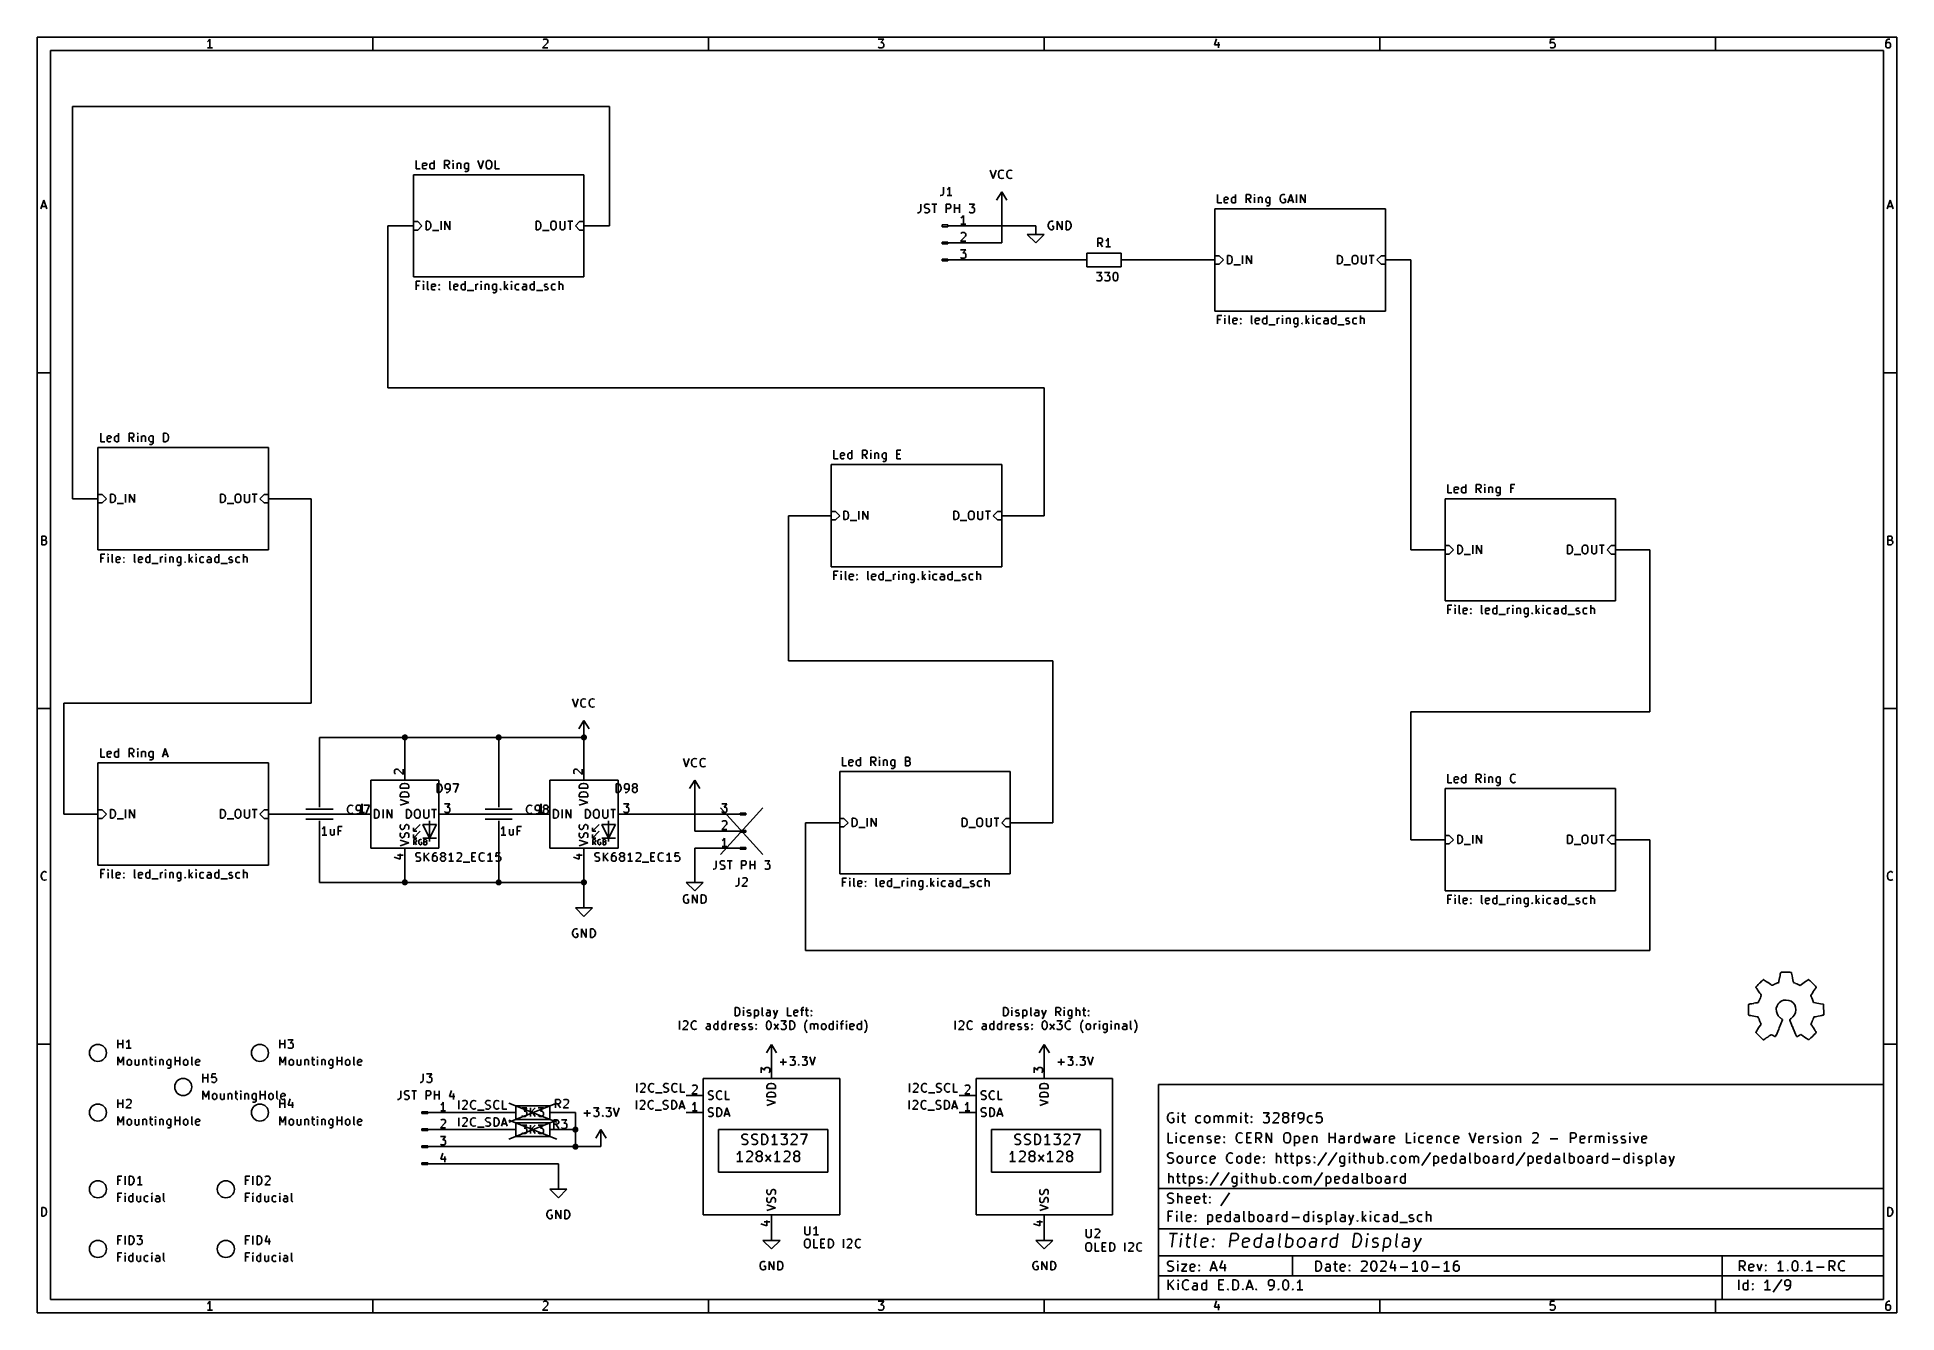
# Model space of a CAD drawing. Extents: x 0.4 to 11.3, y -7.9 to -0.4.
import ezdxf

# ---------------------------------------------------------------- set-up
doc = ezdxf.new("R2010")
doc.units = 0
doc.header["$MEASUREMENT"] = 0
for name, color, linetype in [('BLUE3', 171, 'CONTINUOUS'), ('BROWN2', 54, 'CONTINUOUS'), ('CYAN2', 4, 'CONTINUOUS'), ('GRAY1', 251, 'CONTINUOUS'), ('GRAY3', 9, 'CONTINUOUS'), ('GREEN3', 91, 'CONTINUOUS'), ('LORANGE', 41, 'CONTINUOUS'), ('LYELLOW', 51, 'CONTINUOUS'), ('RED2', 1, 'CONTINUOUS'), ('RED3', 11, 'CONTINUOUS')]:
    doc.layers.add(name, color=color, linetype=linetype)

msp = doc.modelspace()

# ---------------------------------------------------------------- linework, layer by layer
at = {"layer": 'BLUE3', "linetype": 'CONTINUOUS'}
for p, q in [((4.486, -6.133), (4.486, -6.083)), ((4.486, -6.083), (4.498, -6.083)), ((4.498, -6.083), (4.505, -6.085)), ((4.505, -6.085), (4.51, -6.09)), ((4.51, -6.09), (4.512, -6.095)), ((4.512, -6.095), (4.515, -6.104)), ((4.515, -6.104), (4.515, -6.111)), ((4.536, -6.083), (4.534, -6.085)), ((4.534, -6.085), (4.536, -6.087)), ((4.539, -6.085), (4.536, -6.083)), ((4.536, -6.083), (4.536, -6.087)), ((4.536, -6.087), (4.539, -6.085)), ((4.536, -6.133), (4.536, -6.099)), ((4.558, -6.107), (4.56, -6.102)), ((4.558, -6.109), (4.558, -6.107)), ((4.56, -6.102), (4.565, -6.099)), ((4.565, -6.099), (4.572, -6.099)), ((4.572, -6.099), (4.577, -6.102)), ((4.6, -6.099), (4.6, -6.149)), ((4.6, -6.102), (4.605, -6.099)), ((4.605, -6.099), (4.615, -6.099)), ((4.615, -6.099), (4.62, -6.102)), ((4.62, -6.102), (4.622, -6.104)), ((4.622, -6.104), (4.624, -6.109)), ((4.646, -6.126), (4.646, -6.083)), ((4.677, -6.099), (4.672, -6.102)), ((4.686, -6.099), (4.677, -6.099)), ((4.691, -6.102), (4.686, -6.099)), ((4.693, -6.107), (4.691, -6.102)), ((4.693, -6.133), (4.693, -6.107)), ((4.712, -6.099), (4.724, -6.133)), ((4.736, -6.099), (4.724, -6.133)), ((4.793, -6.133), (4.793, -6.083)), ((4.831, -6.107), (4.834, -6.102)), ((4.831, -6.126), (4.831, -6.107)), ((4.834, -6.102), (4.839, -6.099)), ((4.839, -6.099), (4.848, -6.099)), ((4.848, -6.099), (4.853, -6.102)), ((4.853, -6.102), (4.855, -6.107)), ((4.855, -6.107), (4.855, -6.111)), ((4.87, -6.099), (4.889, -6.099)), ((4.877, -6.09), (4.879, -6.085)), ((4.877, -6.133), (4.877, -6.09)), ((4.879, -6.085), (4.884, -6.083)), ((4.884, -6.083), (4.889, -6.083)), ((4.898, -6.099), (4.917, -6.099)), ((4.905, -6.083), (4.905, -6.126)), ((4.931, -6.104), (4.934, -6.102)), ((4.934, -6.107), (4.931, -6.104)), ((4.934, -6.102), (4.936, -6.104)), ((4.934, -6.102), (4.934, -6.107)), ((4.936, -6.104), (4.934, -6.107)), ((6.06, -6.133), (6.06, -6.083)), ((6.06, -6.083), (6.072, -6.083)), ((6.072, -6.083), (6.079, -6.085)), ((6.079, -6.085), (6.084, -6.09)), ((6.084, -6.09), (6.086, -6.095)), ((6.086, -6.095), (6.089, -6.104)), ((6.089, -6.104), (6.089, -6.111)), ((6.11, -6.083), (6.108, -6.085)), ((6.108, -6.085), (6.11, -6.087)), ((6.112, -6.085), (6.11, -6.083)), ((6.11, -6.083), (6.11, -6.087)), ((6.11, -6.087), (6.112, -6.085)), ((6.11, -6.133), (6.11, -6.099)), ((6.131, -6.107), (6.134, -6.102)), ((6.131, -6.109), (6.131, -6.107)), ((6.134, -6.102), (6.139, -6.099)), ((6.139, -6.099), (6.146, -6.099)), ((6.146, -6.099), (6.15, -6.102)), ((6.174, -6.099), (6.174, -6.149)), ((6.174, -6.102), (6.179, -6.099)), ((6.179, -6.099), (6.189, -6.099)), ((6.189, -6.099), (6.193, -6.102)), ((6.193, -6.102), (6.196, -6.104)), ((6.196, -6.104), (6.198, -6.109)), ((6.22, -6.126), (6.22, -6.083)), ((6.25, -6.099), (6.246, -6.102)), ((6.26, -6.099), (6.25, -6.099)), ((6.265, -6.102), (6.26, -6.099)), ((6.267, -6.107), (6.265, -6.102)), ((6.267, -6.133), (6.267, -6.107)), ((6.286, -6.099), (6.298, -6.133)), ((6.31, -6.099), (6.298, -6.133)), ((6.367, -6.133), (6.367, -6.083)), ((6.367, -6.083), (6.386, -6.083)), ((6.386, -6.083), (6.391, -6.085)), ((6.391, -6.107), (6.386, -6.109)), ((6.391, -6.085), (6.393, -6.087)), ((6.393, -6.104), (6.391, -6.107)), ((6.393, -6.087), (6.396, -6.092)), ((6.396, -6.099), (6.393, -6.104)), ((6.396, -6.092), (6.396, -6.099)), ((6.417, -6.083), (6.415, -6.085)), ((6.415, -6.085), (6.417, -6.087)), ((6.42, -6.085), (6.417, -6.083)), ((6.417, -6.083), (6.417, -6.087)), ((6.417, -6.087), (6.42, -6.085)), ((6.417, -6.133), (6.417, -6.099)), ((6.439, -6.109), (6.441, -6.104)), ((6.441, -6.104), (6.443, -6.102)), ((6.443, -6.102), (6.448, -6.099)), ((6.448, -6.099), (6.458, -6.099)), ((6.458, -6.099), (6.462, -6.102)), ((6.462, -6.099), (6.462, -6.14)), ((6.486, -6.133), (6.486, -6.083)), ((6.489, -6.102), (6.486, -6.104)), ((6.493, -6.099), (6.489, -6.102)), ((6.5, -6.099), (6.493, -6.099)), ((6.505, -6.102), (6.5, -6.099)), ((6.508, -6.107), (6.505, -6.102)), ((6.508, -6.133), (6.508, -6.107)), ((6.524, -6.099), (6.543, -6.099)), ((6.531, -6.083), (6.531, -6.126)), ((6.558, -6.104), (6.56, -6.102)), ((6.56, -6.107), (6.558, -6.104)), ((6.56, -6.102), (6.562, -6.104)), ((6.56, -6.102), (6.56, -6.107)), ((6.562, -6.104), (6.56, -6.107)), ((4.16, -6.213), (4.16, -6.163)), ((4.208, -6.185), (4.179, -6.213)), ((4.179, -6.213), (4.21, -6.213)), ((4.181, -6.168), (4.184, -6.166)), ((4.184, -6.166), (4.189, -6.163)), ((4.189, -6.163), (4.2, -6.163)), ((4.2, -6.163), (4.205, -6.166)), ((4.205, -6.166), (4.208, -6.168)), ((4.208, -6.168), (4.21, -6.173)), ((4.21, -6.177), (4.208, -6.185)), ((4.21, -6.173), (4.21, -6.177)), ((4.229, -6.185), (4.231, -6.175)), ((4.229, -6.192), (4.229, -6.185)), ((4.231, -6.201), (4.229, -6.192)), ((4.231, -6.175), (4.234, -6.17)), ((4.234, -6.206), (4.231, -6.201)), ((4.234, -6.17), (4.239, -6.166)), ((4.239, -6.211), (4.234, -6.206)), ((4.239, -6.166), (4.246, -6.163)), ((4.246, -6.213), (4.239, -6.211)), ((4.246, -6.163), (4.25, -6.163)), ((4.25, -6.213), (4.246, -6.213)), ((4.25, -6.163), (4.258, -6.166)), ((4.258, -6.211), (4.25, -6.213)), ((4.258, -6.166), (4.26, -6.168)), ((4.26, -6.208), (4.258, -6.211)), ((4.317, -6.201), (4.32, -6.197)), ((4.317, -6.206), (4.317, -6.201)), ((4.32, -6.211), (4.317, -6.206)), ((4.324, -6.18), (4.32, -6.182)), ((4.32, -6.197), (4.324, -6.194)), ((4.324, -6.213), (4.32, -6.211)), ((4.334, -6.18), (4.324, -6.18)), ((4.324, -6.194), (4.336, -6.194)), ((4.336, -6.213), (4.324, -6.213)), ((4.339, -6.182), (4.334, -6.18)), ((4.336, -6.194), (4.341, -6.192)), ((4.341, -6.211), (4.336, -6.213)), ((4.341, -6.187), (4.339, -6.182)), ((4.341, -6.213), (4.341, -6.187)), ((4.362, -6.189), (4.365, -6.185)), ((4.362, -6.204), (4.362, -6.189)), ((4.365, -6.208), (4.362, -6.204)), ((4.365, -6.185), (4.367, -6.182)), ((4.367, -6.211), (4.365, -6.208)), ((4.367, -6.182), (4.372, -6.18)), ((4.372, -6.213), (4.367, -6.211)), ((4.372, -6.18), (4.381, -6.18)), ((4.381, -6.213), (4.372, -6.213)), ((4.381, -6.18), (4.386, -6.182)), ((4.386, -6.211), (4.381, -6.213)), ((4.386, -6.213), (4.386, -6.163)), ((4.408, -6.189), (4.41, -6.185)), ((4.408, -6.204), (4.408, -6.189)), ((4.41, -6.208), (4.408, -6.204)), ((4.41, -6.185), (4.412, -6.182)), ((4.412, -6.211), (4.41, -6.208)), ((4.412, -6.182), (4.417, -6.18)), ((4.417, -6.213), (4.412, -6.211)), ((4.417, -6.18), (4.427, -6.18)), ((4.427, -6.213), (4.417, -6.213)), ((4.427, -6.18), (4.431, -6.182)), ((4.431, -6.211), (4.427, -6.213)), ((4.431, -6.213), (4.431, -6.163)), ((4.455, -6.213), (4.455, -6.18)), ((4.455, -6.189), (4.458, -6.185)), ((4.458, -6.185), (4.46, -6.182)), ((4.46, -6.182), (4.465, -6.18)), ((4.465, -6.18), (4.47, -6.18)), ((4.484, -6.187), (4.486, -6.182)), ((4.484, -6.206), (4.484, -6.187)), ((4.508, -6.192), (4.484, -6.197)), ((4.486, -6.211), (4.484, -6.206)), ((4.498, -6.133), (4.486, -6.133)), ((4.486, -6.182), (4.491, -6.18)), ((4.491, -6.213), (4.486, -6.211)), ((4.491, -6.18), (4.5, -6.18)), ((4.5, -6.213), (4.491, -6.213)), ((4.505, -6.13), (4.498, -6.133)), ((4.5, -6.18), (4.505, -6.182)), ((4.505, -6.211), (4.5, -6.213)), ((4.51, -6.126), (4.505, -6.13)), ((4.505, -6.182), (4.508, -6.187)), ((4.508, -6.187), (4.508, -6.192)), ((4.512, -6.121), (4.51, -6.126)), ((4.515, -6.111), (4.512, -6.121)), ((4.527, -6.187), (4.529, -6.182)), ((4.527, -6.189), (4.527, -6.187)), ((4.529, -6.194), (4.527, -6.189)), ((4.527, -6.211), (4.531, -6.213)), ((4.529, -6.182), (4.534, -6.18)), ((4.534, -6.197), (4.529, -6.194)), ((4.531, -6.213), (4.541, -6.213)), ((4.534, -6.18), (4.541, -6.18)), ((4.541, -6.197), (4.534, -6.197)), ((4.541, -6.18), (4.546, -6.182)), ((4.546, -6.199), (4.541, -6.197)), ((4.541, -6.213), (4.546, -6.211)), ((4.548, -6.204), (4.546, -6.199)), ((4.546, -6.211), (4.548, -6.206)), ((4.548, -6.206), (4.548, -6.204)), ((4.56, -6.114), (4.558, -6.109)), ((4.558, -6.13), (4.562, -6.133)), ((4.565, -6.116), (4.56, -6.114)), ((4.562, -6.133), (4.572, -6.133)), ((4.572, -6.116), (4.565, -6.116)), ((4.567, -6.187), (4.57, -6.182)), ((4.567, -6.189), (4.567, -6.187)), ((4.57, -6.194), (4.567, -6.189)), ((4.567, -6.211), (4.572, -6.213)), ((4.57, -6.182), (4.574, -6.18)), ((4.574, -6.197), (4.57, -6.194)), ((4.577, -6.118), (4.572, -6.116)), ((4.572, -6.133), (4.577, -6.13)), ((4.572, -6.213), (4.581, -6.213)), ((4.574, -6.18), (4.581, -6.18)), ((4.581, -6.197), (4.574, -6.197)), ((4.579, -6.123), (4.577, -6.118)), ((4.577, -6.13), (4.579, -6.126)), ((4.579, -6.126), (4.579, -6.123)), ((4.581, -6.18), (4.586, -6.182)), ((4.586, -6.199), (4.581, -6.197)), ((4.581, -6.213), (4.586, -6.211)), ((4.589, -6.204), (4.586, -6.199)), ((4.586, -6.211), (4.589, -6.206)), ((4.589, -6.206), (4.589, -6.204)), ((4.605, -6.133), (4.6, -6.13)), ((4.615, -6.133), (4.605, -6.133)), ((4.608, -6.185), (4.61, -6.182)), ((4.61, -6.187), (4.608, -6.185)), ((4.608, -6.211), (4.61, -6.208)), ((4.61, -6.213), (4.608, -6.211)), ((4.61, -6.182), (4.612, -6.185)), ((4.61, -6.182), (4.61, -6.187)), ((4.612, -6.185), (4.61, -6.187)), ((4.61, -6.208), (4.612, -6.211)), ((4.61, -6.208), (4.61, -6.213)), ((4.612, -6.211), (4.61, -6.213)), ((4.62, -6.13), (4.615, -6.133)), ((4.622, -6.128), (4.62, -6.13)), ((4.624, -6.123), (4.622, -6.128)), ((4.624, -6.109), (4.624, -6.123)), ((4.648, -6.13), (4.646, -6.126)), ((4.653, -6.133), (4.648, -6.13)), ((4.67, -6.121), (4.672, -6.116)), ((4.67, -6.126), (4.67, -6.121)), ((4.672, -6.13), (4.67, -6.126)), ((4.67, -6.182), (4.672, -6.173)), ((4.67, -6.194), (4.67, -6.182)), ((4.672, -6.204), (4.67, -6.194)), ((4.672, -6.116), (4.677, -6.114)), ((4.677, -6.133), (4.672, -6.13)), ((4.672, -6.173), (4.674, -6.168)), ((4.674, -6.208), (4.672, -6.204)), ((4.674, -6.168), (4.677, -6.166)), ((4.677, -6.211), (4.674, -6.208)), ((4.677, -6.114), (4.689, -6.114)), ((4.689, -6.133), (4.677, -6.133)), ((4.677, -6.166), (4.681, -6.163)), ((4.681, -6.213), (4.677, -6.211)), ((4.681, -6.163), (4.686, -6.163)), ((4.686, -6.213), (4.681, -6.213)), ((4.686, -6.163), (4.691, -6.166)), ((4.691, -6.211), (4.686, -6.213)), ((4.689, -6.114), (4.693, -6.111)), ((4.693, -6.13), (4.689, -6.133)), ((4.691, -6.166), (4.693, -6.168)), ((4.693, -6.208), (4.691, -6.211)), ((4.693, -6.168), (4.696, -6.173)), ((4.696, -6.204), (4.693, -6.208)), ((4.696, -6.173), (4.698, -6.182)), ((4.698, -6.194), (4.696, -6.204)), ((4.698, -6.182), (4.698, -6.194)), ((4.717, -6.147), (4.712, -6.149)), ((4.715, -6.213), (4.741, -6.18)), ((4.715, -6.18), (4.741, -6.213)), ((4.72, -6.145), (4.717, -6.147)), ((4.724, -6.133), (4.72, -6.145)), ((4.755, -6.163), (4.786, -6.163)), ((4.758, -6.211), (4.755, -6.208)), ((4.762, -6.213), (4.758, -6.211)), ((4.777, -6.213), (4.762, -6.213)), ((4.786, -6.163), (4.77, -6.182)), ((4.77, -6.182), (4.777, -6.182)), ((4.777, -6.182), (4.781, -6.185)), ((4.781, -6.211), (4.777, -6.213)), ((4.781, -6.185), (4.784, -6.187)), ((4.784, -6.208), (4.781, -6.211)), ((4.784, -6.187), (4.786, -6.192)), ((4.786, -6.204), (4.784, -6.208)), ((4.786, -6.192), (4.786, -6.204)), ((4.817, -6.133), (4.793, -6.133)), ((4.808, -6.213), (4.808, -6.163)), ((4.808, -6.163), (4.82, -6.163)), ((4.82, -6.213), (4.808, -6.213)), ((4.82, -6.163), (4.827, -6.166)), ((4.827, -6.211), (4.82, -6.213)), ((4.827, -6.166), (4.831, -6.17)), ((4.831, -6.206), (4.827, -6.211)), ((4.855, -6.111), (4.831, -6.116)), ((4.834, -6.13), (4.831, -6.126)), ((4.831, -6.17), (4.834, -6.175)), ((4.834, -6.201), (4.831, -6.206)), ((4.839, -6.133), (4.834, -6.13)), ((4.834, -6.175), (4.836, -6.185)), ((4.836, -6.192), (4.834, -6.201)), ((4.836, -6.185), (4.836, -6.192)), ((4.848, -6.133), (4.839, -6.133)), ((4.853, -6.13), (4.848, -6.133)), ((4.896, -6.189), (4.898, -6.177)), ((4.896, -6.199), (4.896, -6.189)), ((4.898, -6.211), (4.896, -6.199)), ((4.898, -6.177), (4.9, -6.17)), ((4.9, -6.218), (4.898, -6.211)), ((4.9, -6.17), (4.903, -6.166)), ((4.903, -6.166), (4.908, -6.158)), ((4.905, -6.126), (4.908, -6.13)), ((4.908, -6.13), (4.912, -6.133)), ((4.908, -6.158), (4.91, -6.156)), ((4.912, -6.133), (4.917, -6.133)), ((4.929, -6.213), (4.929, -6.18)), ((4.929, -6.185), (4.931, -6.182)), ((4.931, -6.13), (4.934, -6.128)), ((4.934, -6.133), (4.931, -6.13)), ((4.931, -6.182), (4.936, -6.18)), ((4.934, -6.128), (4.936, -6.13)), ((4.934, -6.128), (4.934, -6.133)), ((4.936, -6.13), (4.934, -6.133)), ((4.936, -6.18), (4.943, -6.18)), ((4.943, -6.18), (4.948, -6.182)), ((4.948, -6.182), (4.95, -6.187)), ((4.95, -6.187), (4.953, -6.182)), ((4.95, -6.187), (4.95, -6.213)), ((4.953, -6.182), (4.958, -6.18)), ((4.958, -6.18), (4.965, -6.18)), ((4.965, -6.18), (4.97, -6.182)), ((4.97, -6.182), (4.972, -6.187)), ((4.972, -6.187), (4.972, -6.213)), ((4.993, -6.189), (4.996, -6.185)), ((4.993, -6.204), (4.993, -6.189)), ((4.996, -6.208), (4.993, -6.204)), ((4.996, -6.185), (4.998, -6.182)), ((4.998, -6.211), (4.996, -6.208)), ((4.998, -6.182), (5.003, -6.18)), ((5.003, -6.213), (4.998, -6.211)), ((5.003, -6.18), (5.01, -6.18)), ((5.01, -6.213), (5.003, -6.213)), ((5.01, -6.18), (5.015, -6.182)), ((5.015, -6.211), (5.01, -6.213)), ((5.015, -6.182), (5.017, -6.185)), ((5.017, -6.208), (5.015, -6.211)), ((5.017, -6.185), (5.02, -6.189)), ((5.02, -6.204), (5.017, -6.208)), ((5.02, -6.189), (5.02, -6.204)), ((5.039, -6.189), (5.041, -6.185)), ((5.039, -6.204), (5.039, -6.189)), ((5.041, -6.208), (5.039, -6.204)), ((5.041, -6.185), (5.043, -6.182)), ((5.043, -6.211), (5.041, -6.208)), ((5.043, -6.182), (5.048, -6.18)), ((5.048, -6.213), (5.043, -6.211)), ((5.048, -6.18), (5.058, -6.18)), ((5.058, -6.213), (5.048, -6.213)), ((5.058, -6.18), (5.062, -6.182)), ((5.062, -6.211), (5.058, -6.213)), ((5.062, -6.213), (5.062, -6.163)), ((5.086, -6.163), (5.084, -6.166)), ((5.084, -6.166), (5.086, -6.168)), ((5.089, -6.166), (5.086, -6.163)), ((5.086, -6.163), (5.086, -6.168)), ((5.086, -6.168), (5.089, -6.166)), ((5.086, -6.213), (5.086, -6.18)), ((5.103, -6.18), (5.122, -6.18)), ((5.11, -6.17), (5.112, -6.166)), ((5.11, -6.213), (5.11, -6.17)), ((5.112, -6.166), (5.117, -6.163)), ((5.117, -6.163), (5.122, -6.163)), ((5.139, -6.163), (5.136, -6.166)), ((5.136, -6.166), (5.139, -6.168)), ((5.141, -6.166), (5.139, -6.163)), ((5.139, -6.163), (5.139, -6.168)), ((5.139, -6.168), (5.141, -6.166)), ((5.139, -6.213), (5.139, -6.18)), ((5.16, -6.187), (5.162, -6.182)), ((5.16, -6.206), (5.16, -6.187)), ((5.184, -6.192), (5.16, -6.197)), ((5.162, -6.211), (5.16, -6.206)), ((5.162, -6.182), (5.167, -6.18)), ((5.167, -6.213), (5.162, -6.211)), ((5.167, -6.18), (5.177, -6.18)), ((5.177, -6.213), (5.167, -6.213)), ((5.177, -6.18), (5.181, -6.182)), ((5.181, -6.211), (5.177, -6.213)), ((5.181, -6.182), (5.184, -6.187)), ((5.184, -6.187), (5.184, -6.192)), ((5.203, -6.189), (5.205, -6.185)), ((5.203, -6.204), (5.203, -6.189)), ((5.205, -6.208), (5.203, -6.204)), ((5.205, -6.185), (5.208, -6.182)), ((5.208, -6.211), (5.205, -6.208)), ((5.208, -6.182), (5.212, -6.18)), ((5.212, -6.213), (5.208, -6.211)), ((5.212, -6.18), (5.222, -6.18)), ((5.222, -6.213), (5.212, -6.213)), ((5.222, -6.18), (5.227, -6.182)), ((5.227, -6.211), (5.222, -6.213)), ((5.227, -6.213), (5.227, -6.163)), ((5.248, -6.158), (5.246, -6.156)), ((5.253, -6.166), (5.248, -6.158)), ((5.255, -6.17), (5.253, -6.166)), ((5.258, -6.177), (5.255, -6.17)), ((5.255, -6.218), (5.258, -6.211)), ((5.26, -6.189), (5.258, -6.177)), ((5.258, -6.211), (5.26, -6.199)), ((5.26, -6.199), (5.26, -6.189)), ((5.778, -6.213), (5.778, -6.163)), ((5.825, -6.185), (5.797, -6.213)), ((5.797, -6.213), (5.828, -6.213)), ((5.799, -6.168), (5.802, -6.166)), ((5.802, -6.166), (5.806, -6.163)), ((5.806, -6.163), (5.818, -6.163)), ((5.818, -6.163), (5.823, -6.166)), ((5.823, -6.166), (5.825, -6.168)), ((5.825, -6.168), (5.828, -6.173)), ((5.828, -6.177), (5.825, -6.185)), ((5.828, -6.173), (5.828, -6.177)), ((5.847, -6.185), (5.849, -6.175)), ((5.847, -6.192), (5.847, -6.185)), ((5.849, -6.201), (5.847, -6.192)), ((5.849, -6.175), (5.852, -6.17)), ((5.852, -6.206), (5.849, -6.201)), ((5.852, -6.17), (5.856, -6.166)), ((5.856, -6.211), (5.852, -6.206)), ((5.856, -6.166), (5.864, -6.163)), ((5.864, -6.213), (5.856, -6.211)), ((5.864, -6.163), (5.868, -6.163)), ((5.868, -6.213), (5.864, -6.213)), ((5.868, -6.163), (5.875, -6.166)), ((5.875, -6.211), (5.868, -6.213)), ((5.875, -6.166), (5.878, -6.168)), ((5.878, -6.208), (5.875, -6.211)), ((5.935, -6.201), (5.937, -6.197)), ((5.935, -6.206), (5.935, -6.201)), ((5.937, -6.211), (5.935, -6.206)), ((5.942, -6.18), (5.937, -6.182)), ((5.937, -6.197), (5.942, -6.194)), ((5.942, -6.213), (5.937, -6.211)), ((5.952, -6.18), (5.942, -6.18)), ((5.942, -6.194), (5.954, -6.194)), ((5.954, -6.213), (5.942, -6.213)), ((5.956, -6.182), (5.952, -6.18)), ((5.954, -6.194), (5.959, -6.192)), ((5.959, -6.211), (5.954, -6.213)), ((5.959, -6.187), (5.956, -6.182)), ((5.959, -6.213), (5.959, -6.187)), ((5.98, -6.189), (5.983, -6.185)), ((5.98, -6.204), (5.98, -6.189)), ((5.983, -6.208), (5.98, -6.204)), ((5.983, -6.185), (5.985, -6.182)), ((5.985, -6.211), (5.983, -6.208)), ((5.985, -6.182), (5.99, -6.18)), ((5.99, -6.213), (5.985, -6.211)), ((5.99, -6.18), (5.999, -6.18)), ((5.999, -6.213), (5.99, -6.213)), ((5.999, -6.18), (6.004, -6.182)), ((6.004, -6.211), (5.999, -6.213)), ((6.004, -6.213), (6.004, -6.163)), ((6.025, -6.189), (6.028, -6.185)), ((6.025, -6.204), (6.025, -6.189)), ((6.028, -6.208), (6.025, -6.204)), ((6.028, -6.185), (6.03, -6.182)), ((6.03, -6.211), (6.028, -6.208)), ((6.03, -6.182), (6.035, -6.18)), ((6.035, -6.213), (6.03, -6.211)), ((6.035, -6.18), (6.045, -6.18)), ((6.045, -6.213), (6.035, -6.213)), ((6.045, -6.18), (6.049, -6.182)), ((6.049, -6.211), (6.045, -6.213)), ((6.049, -6.213), (6.049, -6.163)), ((6.072, -6.133), (6.06, -6.133)), ((6.079, -6.13), (6.072, -6.133)), ((6.073, -6.213), (6.073, -6.18)), ((6.073, -6.189), (6.075, -6.185)), ((6.075, -6.185), (6.078, -6.182)), ((6.078, -6.182), (6.083, -6.18)), ((6.084, -6.126), (6.079, -6.13)), ((6.083, -6.18), (6.087, -6.18)), ((6.086, -6.121), (6.084, -6.126)), ((6.089, -6.111), (6.086, -6.121)), ((6.102, -6.187), (6.104, -6.182)), ((6.102, -6.206), (6.102, -6.187)), ((6.125, -6.192), (6.102, -6.197)), ((6.104, -6.211), (6.102, -6.206)), ((6.104, -6.182), (6.109, -6.18)), ((6.109, -6.213), (6.104, -6.211)), ((6.109, -6.18), (6.118, -6.18)), ((6.118, -6.213), (6.109, -6.213)), ((6.118, -6.18), (6.123, -6.182)), ((6.123, -6.211), (6.118, -6.213)), ((6.123, -6.182), (6.125, -6.187)), ((6.125, -6.187), (6.125, -6.192)), ((6.134, -6.114), (6.131, -6.109)), ((6.131, -6.13), (6.136, -6.133)), ((6.139, -6.116), (6.134, -6.114)), ((6.136, -6.133), (6.146, -6.133)), ((6.146, -6.116), (6.139, -6.116)), ((6.145, -6.187), (6.147, -6.182)), ((6.145, -6.189), (6.145, -6.187)), ((6.147, -6.194), (6.145, -6.189)), ((6.145, -6.211), (6.149, -6.213)), ((6.15, -6.118), (6.146, -6.116)), ((6.146, -6.133), (6.15, -6.13)), ((6.147, -6.182), (6.152, -6.18)), ((6.152, -6.197), (6.147, -6.194)), ((6.149, -6.213), (6.159, -6.213)), ((6.153, -6.123), (6.15, -6.118)), ((6.15, -6.13), (6.153, -6.126)), ((6.152, -6.18), (6.159, -6.18)), ((6.159, -6.197), (6.152, -6.197)), ((6.153, -6.126), (6.153, -6.123)), ((6.159, -6.18), (6.164, -6.182)), ((6.164, -6.199), (6.159, -6.197)), ((6.159, -6.213), (6.164, -6.211)), ((6.166, -6.204), (6.164, -6.199)), ((6.164, -6.211), (6.166, -6.206)), ((6.166, -6.206), (6.166, -6.204)), ((6.179, -6.133), (6.174, -6.13)), ((6.189, -6.133), (6.179, -6.133)), ((6.185, -6.187), (6.187, -6.182)), ((6.185, -6.189), (6.185, -6.187)), ((6.187, -6.194), (6.185, -6.189)), ((6.185, -6.211), (6.19, -6.213)), ((6.187, -6.182), (6.192, -6.18)), ((6.192, -6.197), (6.187, -6.194)), ((6.193, -6.13), (6.189, -6.133)), ((6.19, -6.213), (6.199, -6.213)), ((6.192, -6.18), (6.199, -6.18)), ((6.199, -6.197), (6.192, -6.197)), ((6.196, -6.128), (6.193, -6.13)), ((6.198, -6.123), (6.196, -6.128)), ((6.198, -6.109), (6.198, -6.123)), ((6.199, -6.18), (6.204, -6.182)), ((6.204, -6.199), (6.199, -6.197)), ((6.199, -6.213), (6.204, -6.211)), ((6.206, -6.204), (6.204, -6.199)), ((6.204, -6.211), (6.206, -6.206)), ((6.206, -6.206), (6.206, -6.204)), ((6.222, -6.13), (6.22, -6.126)), ((6.227, -6.133), (6.222, -6.13)), ((6.225, -6.185), (6.228, -6.182)), ((6.228, -6.187), (6.225, -6.185)), ((6.225, -6.211), (6.228, -6.208)), ((6.228, -6.213), (6.225, -6.211)), ((6.228, -6.182), (6.23, -6.185)), ((6.228, -6.182), (6.228, -6.187)), ((6.23, -6.185), (6.228, -6.187)), ((6.228, -6.208), (6.23, -6.211)), ((6.228, -6.208), (6.228, -6.213)), ((6.23, -6.211), (6.228, -6.213)), ((6.243, -6.121), (6.246, -6.116)), ((6.243, -6.126), (6.243, -6.121)), ((6.246, -6.13), (6.243, -6.126)), ((6.246, -6.116), (6.25, -6.114)), ((6.25, -6.133), (6.246, -6.13)), ((6.25, -6.114), (6.262, -6.114)), ((6.262, -6.133), (6.25, -6.133)), ((6.262, -6.114), (6.267, -6.111)), ((6.267, -6.13), (6.262, -6.133)), ((6.291, -6.147), (6.286, -6.149)), ((6.287, -6.182), (6.29, -6.173)), ((6.287, -6.194), (6.287, -6.182)), ((6.29, -6.204), (6.287, -6.194)), ((6.29, -6.173), (6.292, -6.168)), ((6.292, -6.208), (6.29, -6.204)), ((6.293, -6.145), (6.291, -6.147)), ((6.292, -6.168), (6.295, -6.166)), ((6.295, -6.211), (6.292, -6.208)), ((6.298, -6.133), (6.293, -6.145)), ((6.295, -6.166), (6.299, -6.163)), ((6.299, -6.213), (6.295, -6.211)), ((6.299, -6.163), (6.304, -6.163)), ((6.304, -6.213), (6.299, -6.213)), ((6.304, -6.163), (6.309, -6.166)), ((6.309, -6.211), (6.304, -6.213)), ((6.309, -6.166), (6.311, -6.168)), ((6.311, -6.208), (6.309, -6.211)), ((6.311, -6.168), (6.314, -6.173)), ((6.314, -6.204), (6.311, -6.208)), ((6.314, -6.173), (6.316, -6.182)), ((6.316, -6.194), (6.314, -6.204)), ((6.316, -6.182), (6.316, -6.194)), ((6.333, -6.213), (6.359, -6.18)), ((6.333, -6.18), (6.359, -6.213)), ((6.386, -6.109), (6.367, -6.109)), ((6.373, -6.163), (6.404, -6.163)), ((6.375, -6.211), (6.373, -6.208)), ((6.38, -6.213), (6.375, -6.211)), ((6.396, -6.133), (6.379, -6.109)), ((6.395, -6.213), (6.38, -6.213)), ((6.404, -6.163), (6.387, -6.182)), ((6.387, -6.182), (6.395, -6.182)), ((6.395, -6.182), (6.399, -6.185)), ((6.399, -6.211), (6.395, -6.213)), ((6.399, -6.185), (6.402, -6.187)), ((6.402, -6.208), (6.399, -6.211)), ((6.402, -6.187), (6.404, -6.192)), ((6.404, -6.204), (6.402, -6.208)), ((6.404, -6.192), (6.404, -6.204)), ((6.423, -6.185), (6.425, -6.175)), ((6.423, -6.192), (6.423, -6.185)), ((6.425, -6.201), (6.423, -6.192)), ((6.425, -6.175), (6.428, -6.17)), ((6.428, -6.206), (6.425, -6.201)), ((6.428, -6.17), (6.433, -6.166)), ((6.433, -6.211), (6.428, -6.206)), ((6.433, -6.166), (6.44, -6.163)), ((6.44, -6.213), (6.433, -6.211)), ((6.439, -6.123), (6.439, -6.109)), ((6.441, -6.128), (6.439, -6.123)), ((6.44, -6.163), (6.445, -6.163)), ((6.445, -6.213), (6.44, -6.213)), ((6.443, -6.13), (6.441, -6.128)), ((6.446, -6.149), (6.441, -6.147)), ((6.448, -6.133), (6.443, -6.13)), ((6.445, -6.163), (6.452, -6.166)), ((6.452, -6.211), (6.445, -6.213)), ((6.453, -6.149), (6.446, -6.149)), ((6.458, -6.133), (6.448, -6.133)), ((6.452, -6.166), (6.454, -6.168)), ((6.454, -6.208), (6.452, -6.211)), ((6.458, -6.147), (6.453, -6.149)), ((6.462, -6.13), (6.458, -6.133)), ((6.46, -6.145), (6.458, -6.147)), ((6.462, -6.14), (6.46, -6.145)), ((6.514, -6.189), (6.516, -6.177)), ((6.514, -6.199), (6.514, -6.189)), ((6.516, -6.211), (6.514, -6.199)), ((6.516, -6.177), (6.518, -6.17)), ((6.518, -6.218), (6.516, -6.211)), ((6.518, -6.17), (6.521, -6.166)), ((6.521, -6.166), (6.525, -6.158)), ((6.525, -6.158), (6.528, -6.156)), ((6.531, -6.126), (6.534, -6.13)), ((6.534, -6.13), (6.539, -6.133)), ((6.539, -6.133), (6.543, -6.133)), ((6.545, -6.189), (6.547, -6.185)), ((6.545, -6.204), (6.545, -6.189)), ((6.547, -6.208), (6.545, -6.204)), ((6.547, -6.185), (6.549, -6.182)), ((6.549, -6.211), (6.547, -6.208)), ((6.549, -6.182), (6.554, -6.18)), ((6.554, -6.213), (6.549, -6.211)), ((6.554, -6.18), (6.561, -6.18)), ((6.561, -6.213), (6.554, -6.213)), ((6.558, -6.13), (6.56, -6.128)), ((6.56, -6.133), (6.558, -6.13)), ((6.56, -6.128), (6.562, -6.13)), ((6.56, -6.128), (6.56, -6.133)), ((6.562, -6.13), (6.56, -6.133)), ((6.561, -6.18), (6.566, -6.182)), ((6.566, -6.211), (6.561, -6.213)), ((6.566, -6.182), (6.568, -6.185)), ((6.568, -6.208), (6.566, -6.211)), ((6.568, -6.185), (6.571, -6.189)), ((6.571, -6.204), (6.568, -6.208)), ((6.571, -6.189), (6.571, -6.204)), ((6.592, -6.213), (6.592, -6.18)), ((6.592, -6.189), (6.595, -6.185)), ((6.595, -6.185), (6.597, -6.182)), ((6.597, -6.182), (6.602, -6.18)), ((6.602, -6.18), (6.606, -6.18)), ((6.623, -6.163), (6.621, -6.166)), ((6.621, -6.166), (6.623, -6.168)), ((6.625, -6.166), (6.623, -6.163)), ((6.623, -6.163), (6.623, -6.168)), ((6.623, -6.168), (6.625, -6.166)), ((6.623, -6.213), (6.623, -6.18)), ((6.645, -6.189), (6.647, -6.185)), ((6.645, -6.204), (6.645, -6.189)), ((6.647, -6.208), (6.645, -6.204)), ((6.647, -6.185), (6.649, -6.182)), ((6.649, -6.211), (6.647, -6.208)), ((6.649, -6.182), (6.654, -6.18)), ((6.654, -6.213), (6.649, -6.211)), ((6.654, -6.18), (6.664, -6.18)), ((6.664, -6.213), (6.654, -6.213)), ((6.664, -6.18), (6.668, -6.182)), ((6.668, -6.211), (6.664, -6.213)), ((6.668, -6.18), (6.668, -6.22)), ((6.692, -6.163), (6.69, -6.166)), ((6.69, -6.166), (6.692, -6.168)), ((6.695, -6.166), (6.692, -6.163)), ((6.692, -6.163), (6.692, -6.168)), ((6.692, -6.168), (6.695, -6.166)), ((6.692, -6.213), (6.692, -6.18)), ((6.716, -6.18), (6.716, -6.213)), ((6.716, -6.185), (6.718, -6.182)), ((6.718, -6.182), (6.723, -6.18)), ((6.723, -6.18), (6.73, -6.18)), ((6.73, -6.18), (6.735, -6.182)), ((6.735, -6.182), (6.737, -6.187)), ((6.737, -6.187), (6.737, -6.213)), ((6.759, -6.201), (6.761, -6.197)), ((6.759, -6.206), (6.759, -6.201)), ((6.761, -6.211), (6.759, -6.206)), ((6.766, -6.18), (6.761, -6.182)), ((6.761, -6.197), (6.766, -6.194)), ((6.766, -6.213), (6.761, -6.211)), ((6.775, -6.18), (6.766, -6.18)), ((6.766, -6.194), (6.778, -6.194)), ((6.778, -6.213), (6.766, -6.213)), ((6.78, -6.182), (6.775, -6.18)), ((6.778, -6.194), (6.783, -6.192)), ((6.783, -6.211), (6.778, -6.213)), ((6.783, -6.187), (6.78, -6.182)), ((6.783, -6.213), (6.783, -6.187)), ((6.806, -6.206), (6.806, -6.163)), ((6.809, -6.211), (6.806, -6.206)), ((6.814, -6.213), (6.809, -6.211)), ((6.83, -6.158), (6.828, -6.156)), ((6.835, -6.166), (6.83, -6.158)), ((6.837, -6.17), (6.835, -6.166)), ((6.84, -6.177), (6.837, -6.17)), ((6.837, -6.218), (6.84, -6.211)), ((6.842, -6.189), (6.84, -6.177)), ((6.84, -6.211), (6.842, -6.199)), ((6.842, -6.199), (6.842, -6.189)), ((4.903, -6.223), (4.9, -6.218)), ((4.908, -6.23), (4.903, -6.223)), ((4.91, -6.232), (4.908, -6.23)), ((5.246, -6.232), (5.248, -6.23)), ((5.248, -6.23), (5.253, -6.223)), ((5.253, -6.223), (5.255, -6.218)), ((6.521, -6.223), (6.518, -6.218)), ((6.525, -6.23), (6.521, -6.223)), ((6.528, -6.232), (6.525, -6.23)), ((6.652, -6.23), (6.647, -6.227)), ((6.659, -6.23), (6.652, -6.23)), ((6.664, -6.227), (6.659, -6.23)), ((6.666, -6.225), (6.664, -6.227)), ((6.668, -6.22), (6.666, -6.225)), ((6.828, -6.232), (6.83, -6.23)), ((6.83, -6.23), (6.835, -6.223)), ((6.835, -6.223), (6.837, -6.218))]:
    msp.add_line(p, q, dxfattribs=at)
at = {"layer": 'BROWN2', "linetype": 'CONTINUOUS'}
for p, q in [((2.616, -1.875), (2.616, -1.825)), ((2.616, -1.825), (2.64, -1.825)), ((2.633, -1.849), (2.616, -1.849)), ((2.659, -1.825), (2.656, -1.827)), ((2.656, -1.827), (2.659, -1.83)), ((2.661, -1.827), (2.659, -1.825)), ((2.659, -1.825), (2.659, -1.83)), ((2.659, -1.83), (2.661, -1.827)), ((2.659, -1.875), (2.659, -1.842)), ((2.683, -1.868), (2.683, -1.825)), ((2.706, -1.849), (2.709, -1.844)), ((2.706, -1.868), (2.706, -1.849)), ((2.73, -1.854), (2.706, -1.858)), ((2.709, -1.844), (2.714, -1.842)), ((2.714, -1.842), (2.723, -1.842)), ((2.723, -1.842), (2.728, -1.844)), ((2.728, -1.844), (2.73, -1.849)), ((2.73, -1.849), (2.73, -1.854)), ((2.749, -1.846), (2.752, -1.844)), ((2.752, -1.849), (2.749, -1.846)), ((2.752, -1.844), (2.754, -1.846)), ((2.752, -1.844), (2.752, -1.849)), ((2.754, -1.846), (2.752, -1.849)), ((2.814, -1.868), (2.814, -1.825)), ((2.837, -1.849), (2.84, -1.844)), ((2.837, -1.868), (2.837, -1.849)), ((2.861, -1.854), (2.837, -1.858)), ((2.84, -1.844), (2.845, -1.842)), ((2.845, -1.842), (2.854, -1.842)), ((2.854, -1.842), (2.859, -1.844)), ((2.859, -1.844), (2.861, -1.849)), ((2.861, -1.849), (2.861, -1.854)), ((2.88, -1.851), (2.883, -1.846)), ((2.88, -1.866), (2.88, -1.851)), ((2.883, -1.846), (2.885, -1.844)), ((2.885, -1.844), (2.89, -1.842)), ((2.89, -1.842), (2.899, -1.842)), ((2.899, -1.842), (2.904, -1.844)), ((2.904, -1.875), (2.904, -1.825)), ((2.966, -1.875), (2.966, -1.842)), ((2.966, -1.851), (2.968, -1.846)), ((2.968, -1.846), (2.971, -1.844)), ((2.971, -1.844), (2.976, -1.842)), ((2.976, -1.842), (2.98, -1.842)), ((2.997, -1.825), (2.995, -1.827)), ((2.995, -1.827), (2.997, -1.83)), ((2.999, -1.827), (2.997, -1.825)), ((2.997, -1.825), (2.997, -1.83)), ((2.997, -1.83), (2.999, -1.827)), ((2.997, -1.875), (2.997, -1.842)), ((3.021, -1.842), (3.021, -1.875)), ((3.021, -1.846), (3.023, -1.844)), ((3.023, -1.844), (3.028, -1.842)), ((3.028, -1.842), (3.035, -1.842)), ((3.035, -1.842), (3.04, -1.844)), ((3.04, -1.844), (3.042, -1.849)), ((3.042, -1.849), (3.042, -1.875)), ((3.064, -1.851), (3.066, -1.846)), ((3.064, -1.866), (3.064, -1.851)), ((3.066, -1.846), (3.068, -1.844)), ((3.068, -1.844), (3.073, -1.842)), ((3.073, -1.842), (3.083, -1.842)), ((3.083, -1.842), (3.087, -1.844)), ((3.087, -1.842), (3.087, -1.882)), ((3.135, -1.875), (3.135, -1.825)), ((3.154, -1.842), (3.135, -1.861)), ((3.176, -1.825), (3.173, -1.827)), ((3.173, -1.827), (3.176, -1.83)), ((3.178, -1.827), (3.176, -1.825)), ((3.176, -1.825), (3.176, -1.83)), ((3.176, -1.83), (3.178, -1.827)), ((3.176, -1.875), (3.176, -1.842)), ((3.197, -1.851), (3.199, -1.846)), ((3.197, -1.866), (3.197, -1.851)), ((3.199, -1.846), (3.202, -1.844)), ((3.202, -1.844), (3.206, -1.842)), ((3.206, -1.842), (3.216, -1.842)), ((3.216, -1.842), (3.221, -1.844)), ((3.247, -1.842), (3.242, -1.844)), ((3.256, -1.842), (3.247, -1.842)), ((3.261, -1.844), (3.256, -1.842)), ((3.259, -1.856), (3.264, -1.854)), ((3.264, -1.849), (3.261, -1.844)), ((3.264, -1.875), (3.264, -1.849)), ((3.285, -1.851), (3.287, -1.846)), ((3.285, -1.866), (3.285, -1.851)), ((3.287, -1.846), (3.29, -1.844)), ((3.29, -1.844), (3.295, -1.842)), ((3.295, -1.842), (3.304, -1.842)), ((3.304, -1.842), (3.309, -1.844)), ((3.309, -1.875), (3.309, -1.825)), ((3.368, -1.849), (3.371, -1.844)), ((3.368, -1.851), (3.368, -1.849)), ((3.371, -1.856), (3.368, -1.851)), ((3.371, -1.844), (3.376, -1.842)), ((3.376, -1.842), (3.383, -1.842)), ((3.383, -1.842), (3.387, -1.844)), ((3.409, -1.851), (3.411, -1.846)), ((3.409, -1.866), (3.409, -1.851)), ((3.411, -1.846), (3.414, -1.844)), ((3.414, -1.844), (3.418, -1.842)), ((3.418, -1.842), (3.428, -1.842)), ((3.428, -1.842), (3.433, -1.844)), ((3.454, -1.875), (3.454, -1.825)), ((3.456, -1.844), (3.454, -1.846)), ((3.461, -1.842), (3.456, -1.844)), ((3.468, -1.842), (3.461, -1.842)), ((3.473, -1.844), (3.468, -1.842)), ((3.476, -1.849), (3.473, -1.844)), ((3.476, -1.875), (3.476, -1.849)), ((2.685, -1.873), (2.683, -1.868)), ((2.69, -1.875), (2.685, -1.873)), ((2.709, -1.873), (2.706, -1.868)), ((2.714, -1.875), (2.709, -1.873)), ((2.723, -1.875), (2.714, -1.875)), ((2.728, -1.873), (2.723, -1.875)), ((2.749, -1.873), (2.752, -1.87)), ((2.752, -1.875), (2.749, -1.873)), ((2.752, -1.87), (2.754, -1.873)), ((2.752, -1.87), (2.752, -1.875)), ((2.754, -1.873), (2.752, -1.875)), ((2.816, -1.873), (2.814, -1.868)), ((2.821, -1.875), (2.816, -1.873)), ((2.84, -1.873), (2.837, -1.868)), ((2.845, -1.875), (2.84, -1.873)), ((2.854, -1.875), (2.845, -1.875)), ((2.859, -1.873), (2.854, -1.875)), ((2.883, -1.87), (2.88, -1.866)), ((2.885, -1.873), (2.883, -1.87)), ((2.89, -1.875), (2.885, -1.873)), ((2.899, -1.875), (2.89, -1.875)), ((2.904, -1.873), (2.899, -1.875)), ((2.916, -1.88), (2.954, -1.88)), ((3.066, -1.87), (3.064, -1.866)), ((3.068, -1.873), (3.066, -1.87)), ((3.071, -1.892), (3.066, -1.889)), ((3.073, -1.875), (3.068, -1.873)), ((3.078, -1.892), (3.071, -1.892)), ((3.083, -1.875), (3.073, -1.875)), ((3.083, -1.889), (3.078, -1.892)), ((3.087, -1.873), (3.083, -1.875)), ((3.085, -1.887), (3.083, -1.889)), ((3.087, -1.882), (3.085, -1.887)), ((3.109, -1.873), (3.111, -1.87)), ((3.111, -1.875), (3.109, -1.873)), ((3.111, -1.87), (3.114, -1.873)), ((3.111, -1.87), (3.111, -1.875)), ((3.114, -1.873), (3.111, -1.875)), ((3.14, -1.856), (3.154, -1.875)), ((3.199, -1.87), (3.197, -1.866)), ((3.202, -1.873), (3.199, -1.87)), ((3.206, -1.875), (3.202, -1.873)), ((3.216, -1.875), (3.206, -1.875)), ((3.221, -1.873), (3.216, -1.875)), ((3.24, -1.863), (3.242, -1.858)), ((3.24, -1.868), (3.24, -1.863)), ((3.242, -1.873), (3.24, -1.868)), ((3.242, -1.858), (3.247, -1.856)), ((3.247, -1.875), (3.242, -1.873)), ((3.247, -1.856), (3.259, -1.856)), ((3.259, -1.875), (3.247, -1.875)), ((3.264, -1.873), (3.259, -1.875)), ((3.287, -1.87), (3.285, -1.866)), ((3.29, -1.873), (3.287, -1.87)), ((3.295, -1.875), (3.29, -1.873)), ((3.304, -1.875), (3.295, -1.875)), ((3.309, -1.873), (3.304, -1.875)), ((3.321, -1.88), (3.359, -1.88)), ((3.368, -1.873), (3.373, -1.875)), ((3.376, -1.858), (3.371, -1.856)), ((3.373, -1.875), (3.383, -1.875)), ((3.383, -1.858), (3.376, -1.858)), ((3.387, -1.861), (3.383, -1.858)), ((3.383, -1.875), (3.387, -1.873)), ((3.39, -1.866), (3.387, -1.861)), ((3.387, -1.873), (3.39, -1.868)), ((3.39, -1.868), (3.39, -1.866)), ((3.411, -1.87), (3.409, -1.866)), ((3.414, -1.873), (3.411, -1.87)), ((3.418, -1.875), (3.414, -1.873)), ((3.428, -1.875), (3.418, -1.875)), ((3.433, -1.873), (3.428, -1.875)), ((7.316, -2.075), (7.316, -2.025)), ((7.316, -2.025), (7.34, -2.025)), ((7.333, -2.049), (7.316, -2.049)), ((7.359, -2.025), (7.356, -2.027)), ((7.356, -2.027), (7.359, -2.03)), ((7.361, -2.027), (7.359, -2.025)), ((7.359, -2.025), (7.359, -2.03)), ((7.359, -2.03), (7.361, -2.027)), ((7.359, -2.075), (7.359, -2.042)), ((7.383, -2.068), (7.383, -2.025)), ((7.385, -2.073), (7.383, -2.068)), ((7.406, -2.049), (7.409, -2.044)), ((7.406, -2.068), (7.406, -2.049)), ((7.43, -2.054), (7.406, -2.058)), ((7.409, -2.073), (7.406, -2.068)), ((7.409, -2.044), (7.414, -2.042)), ((7.414, -2.042), (7.423, -2.042)), ((7.423, -2.042), (7.428, -2.044)), ((7.428, -2.044), (7.43, -2.049)), ((7.43, -2.049), (7.43, -2.054)), ((7.449, -2.046), (7.452, -2.044)), ((7.452, -2.049), (7.449, -2.046)), ((7.449, -2.073), (7.452, -2.07)), ((7.452, -2.044), (7.454, -2.046)), ((7.452, -2.044), (7.452, -2.049)), ((7.454, -2.046), (7.452, -2.049)), ((7.452, -2.07), (7.454, -2.073)), ((7.452, -2.07), (7.452, -2.075)), ((7.514, -2.068), (7.514, -2.025)), ((7.516, -2.073), (7.514, -2.068)), ((7.537, -2.049), (7.54, -2.044)), ((7.537, -2.068), (7.537, -2.049)), ((7.561, -2.054), (7.537, -2.058)), ((7.54, -2.073), (7.537, -2.068)), ((7.54, -2.044), (7.545, -2.042)), ((7.545, -2.042), (7.554, -2.042)), ((7.554, -2.042), (7.559, -2.044)), ((7.559, -2.044), (7.561, -2.049)), ((7.561, -2.049), (7.561, -2.054)), ((7.58, -2.051), (7.583, -2.046)), ((7.58, -2.066), (7.58, -2.051)), ((7.583, -2.07), (7.58, -2.066)), ((7.583, -2.046), (7.585, -2.044)), ((7.585, -2.073), (7.583, -2.07)), ((7.585, -2.044), (7.59, -2.042)), ((7.59, -2.042), (7.599, -2.042)), ((7.599, -2.042), (7.604, -2.044)), ((7.604, -2.075), (7.604, -2.025)), ((7.666, -2.075), (7.666, -2.042)), ((7.666, -2.051), (7.668, -2.046)), ((7.668, -2.046), (7.671, -2.044)), ((7.671, -2.044), (7.676, -2.042)), ((7.676, -2.042), (7.68, -2.042)), ((7.697, -2.025), (7.695, -2.027)), ((7.695, -2.027), (7.697, -2.03)), ((7.699, -2.027), (7.697, -2.025)), ((7.697, -2.025), (7.697, -2.03)), ((7.697, -2.03), (7.699, -2.027)), ((7.697, -2.075), (7.697, -2.042)), ((7.721, -2.042), (7.721, -2.075)), ((7.721, -2.046), (7.723, -2.044)), ((7.723, -2.044), (7.728, -2.042)), ((7.728, -2.042), (7.735, -2.042)), ((7.735, -2.042), (7.74, -2.044)), ((7.74, -2.044), (7.742, -2.049)), ((7.742, -2.049), (7.742, -2.075)), ((7.764, -2.051), (7.766, -2.046)), ((7.764, -2.066), (7.764, -2.051)), ((7.766, -2.07), (7.764, -2.066)), ((7.766, -2.046), (7.768, -2.044)), ((7.768, -2.073), (7.766, -2.07)), ((7.768, -2.044), (7.773, -2.042)), ((7.773, -2.042), (7.783, -2.042)), ((7.783, -2.042), (7.787, -2.044)), ((7.787, -2.042), (7.787, -2.082)), ((7.809, -2.073), (7.811, -2.07)), ((7.811, -2.07), (7.814, -2.073)), ((7.811, -2.07), (7.811, -2.075)), ((7.835, -2.075), (7.835, -2.025)), ((7.854, -2.042), (7.835, -2.061)), ((7.84, -2.056), (7.854, -2.075)), ((7.876, -2.025), (7.873, -2.027)), ((7.873, -2.027), (7.876, -2.03)), ((7.878, -2.027), (7.876, -2.025)), ((7.876, -2.025), (7.876, -2.03)), ((7.876, -2.03), (7.878, -2.027)), ((7.876, -2.075), (7.876, -2.042)), ((7.897, -2.051), (7.899, -2.046)), ((7.897, -2.066), (7.897, -2.051)), ((7.899, -2.07), (7.897, -2.066)), ((7.899, -2.046), (7.902, -2.044)), ((7.902, -2.073), (7.899, -2.07)), ((7.902, -2.044), (7.906, -2.042)), ((7.906, -2.042), (7.916, -2.042)), ((7.916, -2.042), (7.921, -2.044)), ((7.94, -2.063), (7.942, -2.058)), ((7.94, -2.068), (7.94, -2.063)), ((7.942, -2.073), (7.94, -2.068)), ((7.947, -2.042), (7.942, -2.044)), ((7.942, -2.058), (7.947, -2.056)), ((7.956, -2.042), (7.947, -2.042)), ((7.947, -2.056), (7.959, -2.056)), ((7.961, -2.044), (7.956, -2.042)), ((7.959, -2.056), (7.964, -2.054)), ((7.964, -2.049), (7.961, -2.044)), ((7.964, -2.075), (7.964, -2.049)), ((7.985, -2.051), (7.987, -2.046)), ((7.985, -2.066), (7.985, -2.051)), ((7.987, -2.07), (7.985, -2.066)), ((7.987, -2.046), (7.99, -2.044)), ((7.99, -2.073), (7.987, -2.07)), ((7.99, -2.044), (7.995, -2.042)), ((7.995, -2.042), (8.004, -2.042)), ((8.004, -2.042), (8.009, -2.044)), ((8.009, -2.075), (8.009, -2.025)), ((8.068, -2.049), (8.071, -2.044)), ((8.068, -2.051), (8.068, -2.049)), ((8.071, -2.056), (8.068, -2.051)), ((8.071, -2.044), (8.076, -2.042)), ((8.076, -2.058), (8.071, -2.056)), ((8.076, -2.042), (8.083, -2.042)), ((8.083, -2.058), (8.076, -2.058)), ((8.083, -2.042), (8.087, -2.044)), ((8.087, -2.061), (8.083, -2.058)), ((8.09, -2.066), (8.087, -2.061)), ((8.087, -2.073), (8.09, -2.068)), ((8.09, -2.068), (8.09, -2.066)), ((8.109, -2.051), (8.111, -2.046)), ((8.109, -2.066), (8.109, -2.051)), ((8.111, -2.07), (8.109, -2.066)), ((8.111, -2.046), (8.114, -2.044)), ((8.114, -2.073), (8.111, -2.07)), ((8.114, -2.044), (8.118, -2.042)), ((8.118, -2.042), (8.128, -2.042)), ((8.128, -2.042), (8.133, -2.044)), ((8.154, -2.075), (8.154, -2.025)), ((8.156, -2.044), (8.154, -2.046)), ((8.161, -2.042), (8.156, -2.044)), ((8.168, -2.042), (8.161, -2.042)), ((8.173, -2.044), (8.168, -2.042)), ((8.176, -2.049), (8.173, -2.044)), ((8.176, -2.075), (8.176, -2.049)), ((7.39, -2.075), (7.385, -2.073)), ((7.414, -2.075), (7.409, -2.073)), ((7.423, -2.075), (7.414, -2.075)), ((7.428, -2.073), (7.423, -2.075)), ((7.452, -2.075), (7.449, -2.073)), ((7.454, -2.073), (7.452, -2.075)), ((7.521, -2.075), (7.516, -2.073)), ((7.545, -2.075), (7.54, -2.073)), ((7.554, -2.075), (7.545, -2.075)), ((7.559, -2.073), (7.554, -2.075)), ((7.59, -2.075), (7.585, -2.073)), ((7.599, -2.075), (7.59, -2.075)), ((7.604, -2.073), (7.599, -2.075)), ((7.616, -2.08), (7.654, -2.08)), ((7.771, -2.092), (7.766, -2.089)), ((7.773, -2.075), (7.768, -2.073)), ((7.778, -2.092), (7.771, -2.092)), ((7.783, -2.075), (7.773, -2.075)), ((7.783, -2.089), (7.778, -2.092)), ((7.787, -2.073), (7.783, -2.075)), ((7.785, -2.087), (7.783, -2.089)), ((7.787, -2.082), (7.785, -2.087)), ((7.811, -2.075), (7.809, -2.073)), ((7.814, -2.073), (7.811, -2.075)), ((7.906, -2.075), (7.902, -2.073)), ((7.916, -2.075), (7.906, -2.075)), ((7.921, -2.073), (7.916, -2.075)), ((7.947, -2.075), (7.942, -2.073)), ((7.959, -2.075), (7.947, -2.075)), ((7.964, -2.073), (7.959, -2.075)), ((7.995, -2.075), (7.99, -2.073)), ((8.004, -2.075), (7.995, -2.075)), ((8.009, -2.073), (8.004, -2.075)), ((8.021, -2.08), (8.059, -2.08)), ((8.068, -2.073), (8.073, -2.075)), ((8.073, -2.075), (8.083, -2.075)), ((8.083, -2.075), (8.087, -2.073)), ((8.118, -2.075), (8.114, -2.073)), ((8.128, -2.075), (8.118, -2.075)), ((8.133, -2.073), (8.128, -2.075)), ((0.766, -3.475), (0.766, -3.425)), ((0.766, -3.425), (0.79, -3.425)), ((0.783, -3.449), (0.766, -3.449)), ((0.809, -3.425), (0.806, -3.427)), ((0.806, -3.427), (0.809, -3.43)), ((0.811, -3.427), (0.809, -3.425)), ((0.809, -3.425), (0.809, -3.43)), ((0.809, -3.43), (0.811, -3.427)), ((0.809, -3.475), (0.809, -3.442)), ((0.833, -3.468), (0.833, -3.425)), ((0.835, -3.473), (0.833, -3.468)), ((0.84, -3.475), (0.835, -3.473)), ((0.856, -3.449), (0.859, -3.444)), ((0.856, -3.468), (0.856, -3.449)), ((0.88, -3.454), (0.856, -3.458)), ((0.859, -3.473), (0.856, -3.468)), ((0.859, -3.444), (0.864, -3.442)), ((0.864, -3.475), (0.859, -3.473)), ((0.864, -3.442), (0.873, -3.442)), ((0.873, -3.475), (0.864, -3.475)), ((0.873, -3.442), (0.878, -3.444)), ((0.878, -3.473), (0.873, -3.475)), ((0.878, -3.444), (0.88, -3.449)), ((0.88, -3.449), (0.88, -3.454)), ((0.899, -3.446), (0.902, -3.444)), ((0.902, -3.449), (0.899, -3.446)), ((0.899, -3.473), (0.902, -3.47)), ((0.902, -3.475), (0.899, -3.473)), ((0.902, -3.444), (0.904, -3.446)), ((0.902, -3.444), (0.902, -3.449)), ((0.904, -3.446), (0.902, -3.449)), ((0.902, -3.47), (0.904, -3.473)), ((0.902, -3.47), (0.902, -3.475)), ((0.904, -3.473), (0.902, -3.475)), ((0.964, -3.468), (0.964, -3.425)), ((0.966, -3.473), (0.964, -3.468)), ((0.971, -3.475), (0.966, -3.473)), ((0.987, -3.449), (0.99, -3.444)), ((0.987, -3.468), (0.987, -3.449)), ((1.011, -3.454), (0.987, -3.458)), ((0.99, -3.473), (0.987, -3.468)), ((0.99, -3.444), (0.995, -3.442)), ((0.995, -3.475), (0.99, -3.473)), ((0.995, -3.442), (1.004, -3.442)), ((1.004, -3.475), (0.995, -3.475)), ((1.004, -3.442), (1.009, -3.444)), ((1.009, -3.473), (1.004, -3.475)), ((1.009, -3.444), (1.011, -3.449)), ((1.011, -3.449), (1.011, -3.454)), ((1.03, -3.451), (1.033, -3.446)), ((1.03, -3.466), (1.03, -3.451)), ((1.033, -3.47), (1.03, -3.466)), ((1.033, -3.446), (1.035, -3.444)), ((1.035, -3.473), (1.033, -3.47)), ((1.035, -3.444), (1.04, -3.442)), ((1.04, -3.475), (1.035, -3.473)), ((1.04, -3.442), (1.049, -3.442)), ((1.049, -3.475), (1.04, -3.475)), ((1.049, -3.442), (1.054, -3.444)), ((1.054, -3.473), (1.049, -3.475)), ((1.054, -3.475), (1.054, -3.425)), ((1.066, -3.48), (1.104, -3.48)), ((1.116, -3.475), (1.116, -3.442)), ((1.116, -3.451), (1.118, -3.446)), ((1.118, -3.446), (1.121, -3.444)), ((1.121, -3.444), (1.126, -3.442)), ((1.126, -3.442), (1.13, -3.442)), ((1.147, -3.425), (1.145, -3.427)), ((1.145, -3.427), (1.147, -3.43)), ((1.149, -3.427), (1.147, -3.425)), ((1.147, -3.425), (1.147, -3.43)), ((1.147, -3.43), (1.149, -3.427)), ((1.147, -3.475), (1.147, -3.442)), ((1.171, -3.442), (1.171, -3.475)), ((1.171, -3.446), (1.173, -3.444)), ((1.173, -3.444), (1.178, -3.442)), ((1.178, -3.442), (1.185, -3.442)), ((1.185, -3.442), (1.19, -3.444)), ((1.19, -3.444), (1.192, -3.449)), ((1.192, -3.449), (1.192, -3.475)), ((1.214, -3.451), (1.216, -3.446)), ((1.214, -3.466), (1.214, -3.451)), ((1.216, -3.47), (1.214, -3.466)), ((1.216, -3.446), (1.218, -3.444)), ((1.218, -3.473), (1.216, -3.47)), ((1.221, -3.492), (1.216, -3.489)), ((1.218, -3.444), (1.223, -3.442)), ((1.223, -3.475), (1.218, -3.473)), ((1.223, -3.442), (1.233, -3.442)), ((1.233, -3.475), (1.223, -3.475)), ((1.233, -3.489), (1.228, -3.492)), ((1.233, -3.442), (1.237, -3.444)), ((1.237, -3.473), (1.233, -3.475)), ((1.235, -3.487), (1.233, -3.489)), ((1.237, -3.482), (1.235, -3.487)), ((1.237, -3.442), (1.237, -3.482)), ((1.259, -3.473), (1.261, -3.47)), ((1.261, -3.475), (1.259, -3.473)), ((1.261, -3.47), (1.264, -3.473)), ((1.261, -3.47), (1.261, -3.475)), ((1.264, -3.473), (1.261, -3.475)), ((1.285, -3.475), (1.285, -3.425)), ((1.304, -3.442), (1.285, -3.461)), ((1.29, -3.456), (1.304, -3.475)), ((1.326, -3.425), (1.323, -3.427)), ((1.323, -3.427), (1.326, -3.43)), ((1.328, -3.427), (1.326, -3.425)), ((1.326, -3.425), (1.326, -3.43)), ((1.326, -3.43), (1.328, -3.427)), ((1.326, -3.475), (1.326, -3.442)), ((1.347, -3.451), (1.349, -3.446)), ((1.347, -3.466), (1.347, -3.451)), ((1.349, -3.47), (1.347, -3.466)), ((1.349, -3.446), (1.352, -3.444)), ((1.352, -3.473), (1.349, -3.47)), ((1.352, -3.444), (1.356, -3.442)), ((1.356, -3.475), (1.352, -3.473)), ((1.356, -3.442), (1.366, -3.442)), ((1.366, -3.475), (1.356, -3.475)), ((1.366, -3.442), (1.371, -3.444)), ((1.371, -3.473), (1.366, -3.475)), ((1.39, -3.463), (1.392, -3.458)), ((1.39, -3.468), (1.39, -3.463)), ((1.392, -3.473), (1.39, -3.468)), ((1.397, -3.442), (1.392, -3.444)), ((1.392, -3.458), (1.397, -3.456)), ((1.397, -3.475), (1.392, -3.473)), ((1.406, -3.442), (1.397, -3.442)), ((1.397, -3.456), (1.409, -3.456)), ((1.409, -3.475), (1.397, -3.475)), ((1.411, -3.444), (1.406, -3.442)), ((1.409, -3.456), (1.414, -3.454)), ((1.414, -3.473), (1.409, -3.475)), ((1.414, -3.449), (1.411, -3.444)), ((1.414, -3.475), (1.414, -3.449)), ((1.435, -3.451), (1.437, -3.446)), ((1.435, -3.466), (1.435, -3.451)), ((1.437, -3.47), (1.435, -3.466)), ((1.437, -3.446), (1.44, -3.444)), ((1.44, -3.473), (1.437, -3.47)), ((1.44, -3.444), (1.445, -3.442)), ((1.445, -3.475), (1.44, -3.473)), ((1.445, -3.442), (1.454, -3.442)), ((1.454, -3.475), (1.445, -3.475)), ((1.454, -3.442), (1.459, -3.444)), ((1.459, -3.473), (1.454, -3.475)), ((1.459, -3.475), (1.459, -3.425)), ((1.471, -3.48), (1.509, -3.48)), ((1.518, -3.449), (1.521, -3.444)), ((1.518, -3.451), (1.518, -3.449)), ((1.521, -3.456), (1.518, -3.451)), ((1.518, -3.473), (1.523, -3.475)), ((1.521, -3.444), (1.526, -3.442)), ((1.526, -3.458), (1.521, -3.456)), ((1.523, -3.475), (1.533, -3.475)), ((1.526, -3.442), (1.533, -3.442)), ((1.533, -3.458), (1.526, -3.458)), ((1.533, -3.442), (1.537, -3.444)), ((1.537, -3.461), (1.533, -3.458)), ((1.533, -3.475), (1.537, -3.473)), ((1.54, -3.466), (1.537, -3.461)), ((1.537, -3.473), (1.54, -3.468)), ((1.54, -3.468), (1.54, -3.466)), ((1.559, -3.451), (1.561, -3.446)), ((1.559, -3.466), (1.559, -3.451)), ((1.561, -3.47), (1.559, -3.466)), ((1.561, -3.446), (1.564, -3.444)), ((1.564, -3.473), (1.561, -3.47)), ((1.564, -3.444), (1.568, -3.442)), ((1.568, -3.475), (1.564, -3.473)), ((1.568, -3.442), (1.578, -3.442)), ((1.578, -3.475), (1.568, -3.475)), ((1.578, -3.442), (1.583, -3.444)), ((1.583, -3.473), (1.578, -3.475)), ((1.604, -3.475), (1.604, -3.425)), ((1.606, -3.444), (1.604, -3.446)), ((1.611, -3.442), (1.606, -3.444)), ((1.618, -3.442), (1.611, -3.442)), ((1.623, -3.444), (1.618, -3.442)), ((1.626, -3.449), (1.623, -3.444)), ((1.626, -3.475), (1.626, -3.449)), ((1.228, -3.492), (1.221, -3.492)), ((5.066, -3.575), (5.066, -3.525)), ((5.066, -3.525), (5.09, -3.525)), ((5.083, -3.549), (5.066, -3.549)), ((5.109, -3.525), (5.106, -3.527)), ((5.106, -3.527), (5.109, -3.53)), ((5.111, -3.527), (5.109, -3.525)), ((5.109, -3.525), (5.109, -3.53)), ((5.109, -3.53), (5.111, -3.527)), ((5.109, -3.575), (5.109, -3.542)), ((5.133, -3.568), (5.133, -3.525)), ((5.135, -3.573), (5.133, -3.568)), ((5.14, -3.575), (5.135, -3.573)), ((5.156, -3.549), (5.159, -3.544)), ((5.156, -3.568), (5.156, -3.549)), ((5.18, -3.554), (5.156, -3.558)), ((5.159, -3.573), (5.156, -3.568)), ((5.159, -3.544), (5.164, -3.542)), ((5.164, -3.575), (5.159, -3.573)), ((5.164, -3.542), (5.173, -3.542)), ((5.173, -3.575), (5.164, -3.575)), ((5.173, -3.542), (5.178, -3.544)), ((5.178, -3.573), (5.173, -3.575)), ((5.178, -3.544), (5.18, -3.549)), ((5.18, -3.549), (5.18, -3.554)), ((5.199, -3.546), (5.202, -3.544)), ((5.202, -3.549), (5.199, -3.546)), ((5.199, -3.573), (5.202, -3.57)), ((5.202, -3.575), (5.199, -3.573)), ((5.202, -3.544), (5.204, -3.546)), ((5.202, -3.544), (5.202, -3.549)), ((5.204, -3.546), (5.202, -3.549)), ((5.202, -3.57), (5.204, -3.573)), ((5.202, -3.57), (5.202, -3.575)), ((5.204, -3.573), (5.202, -3.575)), ((5.264, -3.568), (5.264, -3.525)), ((5.266, -3.573), (5.264, -3.568)), ((5.271, -3.575), (5.266, -3.573)), ((5.287, -3.549), (5.29, -3.544)), ((5.287, -3.568), (5.287, -3.549)), ((5.311, -3.554), (5.287, -3.558)), ((5.29, -3.573), (5.287, -3.568)), ((5.29, -3.544), (5.295, -3.542)), ((5.295, -3.575), (5.29, -3.573)), ((5.295, -3.542), (5.304, -3.542)), ((5.304, -3.575), (5.295, -3.575)), ((5.304, -3.542), (5.309, -3.544)), ((5.309, -3.573), (5.304, -3.575)), ((5.309, -3.544), (5.311, -3.549)), ((5.311, -3.549), (5.311, -3.554)), ((5.33, -3.551), (5.333, -3.546)), ((5.33, -3.566), (5.33, -3.551)), ((5.333, -3.57), (5.33, -3.566)), ((5.333, -3.546), (5.335, -3.544)), ((5.335, -3.573), (5.333, -3.57)), ((5.335, -3.544), (5.34, -3.542)), ((5.34, -3.575), (5.335, -3.573)), ((5.34, -3.542), (5.349, -3.542)), ((5.349, -3.575), (5.34, -3.575)), ((5.349, -3.542), (5.354, -3.544)), ((5.354, -3.573), (5.349, -3.575)), ((5.354, -3.575), (5.354, -3.525)), ((5.366, -3.58), (5.404, -3.58)), ((5.416, -3.575), (5.416, -3.542)), ((5.416, -3.551), (5.418, -3.546)), ((5.418, -3.546), (5.421, -3.544)), ((5.421, -3.544), (5.426, -3.542)), ((5.426, -3.542), (5.43, -3.542)), ((5.447, -3.525), (5.445, -3.527)), ((5.445, -3.527), (5.447, -3.53)), ((5.449, -3.527), (5.447, -3.525)), ((5.447, -3.525), (5.447, -3.53)), ((5.447, -3.53), (5.449, -3.527)), ((5.447, -3.575), (5.447, -3.542)), ((5.471, -3.542), (5.471, -3.575)), ((5.471, -3.546), (5.473, -3.544)), ((5.473, -3.544), (5.478, -3.542)), ((5.478, -3.542), (5.485, -3.542)), ((5.485, -3.542), (5.49, -3.544)), ((5.49, -3.544), (5.492, -3.549)), ((5.492, -3.549), (5.492, -3.575)), ((5.514, -3.551), (5.516, -3.546)), ((5.514, -3.566), (5.514, -3.551)), ((5.516, -3.57), (5.514, -3.566)), ((5.516, -3.546), (5.518, -3.544)), ((5.518, -3.573), (5.516, -3.57)), ((5.521, -3.592), (5.516, -3.589)), ((5.518, -3.544), (5.523, -3.542)), ((5.523, -3.575), (5.518, -3.573)), ((5.528, -3.592), (5.521, -3.592)), ((5.523, -3.542), (5.533, -3.542)), ((5.533, -3.575), (5.523, -3.575)), ((5.533, -3.589), (5.528, -3.592)), ((5.533, -3.542), (5.537, -3.544)), ((5.537, -3.573), (5.533, -3.575)), ((5.535, -3.587), (5.533, -3.589)), ((5.537, -3.582), (5.535, -3.587)), ((5.537, -3.542), (5.537, -3.582)), ((5.559, -3.573), (5.561, -3.57)), ((5.561, -3.575), (5.559, -3.573)), ((5.561, -3.57), (5.564, -3.573)), ((5.561, -3.57), (5.561, -3.575)), ((5.564, -3.573), (5.561, -3.575)), ((5.585, -3.575), (5.585, -3.525)), ((5.604, -3.542), (5.585, -3.561)), ((5.59, -3.556), (5.604, -3.575)), ((5.626, -3.525), (5.623, -3.527)), ((5.623, -3.527), (5.626, -3.53)), ((5.628, -3.527), (5.626, -3.525)), ((5.626, -3.525), (5.626, -3.53)), ((5.626, -3.53), (5.628, -3.527)), ((5.626, -3.575), (5.626, -3.542)), ((5.647, -3.551), (5.649, -3.546)), ((5.647, -3.566), (5.647, -3.551)), ((5.649, -3.57), (5.647, -3.566)), ((5.649, -3.546), (5.652, -3.544)), ((5.652, -3.573), (5.649, -3.57)), ((5.652, -3.544), (5.656, -3.542)), ((5.656, -3.575), (5.652, -3.573)), ((5.656, -3.542), (5.666, -3.542)), ((5.666, -3.575), (5.656, -3.575)), ((5.666, -3.542), (5.671, -3.544)), ((5.671, -3.573), (5.666, -3.575)), ((5.69, -3.563), (5.692, -3.558)), ((5.69, -3.568), (5.69, -3.563)), ((5.692, -3.573), (5.69, -3.568)), ((5.697, -3.542), (5.692, -3.544)), ((5.692, -3.558), (5.697, -3.556)), ((5.697, -3.575), (5.692, -3.573)), ((5.706, -3.542), (5.697, -3.542)), ((5.697, -3.556), (5.709, -3.556)), ((5.709, -3.575), (5.697, -3.575)), ((5.711, -3.544), (5.706, -3.542)), ((5.709, -3.556), (5.714, -3.554)), ((5.714, -3.573), (5.709, -3.575)), ((5.714, -3.549), (5.711, -3.544)), ((5.714, -3.575), (5.714, -3.549)), ((5.735, -3.551), (5.737, -3.546)), ((5.735, -3.566), (5.735, -3.551)), ((5.737, -3.57), (5.735, -3.566)), ((5.737, -3.546), (5.74, -3.544)), ((5.74, -3.573), (5.737, -3.57)), ((5.74, -3.544), (5.745, -3.542)), ((5.745, -3.575), (5.74, -3.573)), ((5.745, -3.542), (5.754, -3.542)), ((5.754, -3.575), (5.745, -3.575)), ((5.754, -3.542), (5.759, -3.544)), ((5.759, -3.573), (5.754, -3.575)), ((5.759, -3.575), (5.759, -3.525)), ((5.771, -3.58), (5.809, -3.58)), ((5.818, -3.549), (5.821, -3.544)), ((5.818, -3.551), (5.818, -3.549)), ((5.821, -3.556), (5.818, -3.551)), ((5.818, -3.573), (5.823, -3.575)), ((5.821, -3.544), (5.826, -3.542)), ((5.826, -3.558), (5.821, -3.556)), ((5.823, -3.575), (5.833, -3.575)), ((5.826, -3.542), (5.833, -3.542)), ((5.833, -3.558), (5.826, -3.558)), ((5.833, -3.542), (5.837, -3.544)), ((5.837, -3.561), (5.833, -3.558)), ((5.833, -3.575), (5.837, -3.573)), ((5.84, -3.566), (5.837, -3.561)), ((5.837, -3.573), (5.84, -3.568)), ((5.84, -3.568), (5.84, -3.566)), ((5.859, -3.551), (5.861, -3.546)), ((5.859, -3.566), (5.859, -3.551)), ((5.861, -3.57), (5.859, -3.566)), ((5.861, -3.546), (5.864, -3.544)), ((5.864, -3.573), (5.861, -3.57)), ((5.864, -3.544), (5.868, -3.542)), ((5.868, -3.575), (5.864, -3.573)), ((5.868, -3.542), (5.878, -3.542)), ((5.878, -3.575), (5.868, -3.575)), ((5.878, -3.542), (5.883, -3.544)), ((5.883, -3.573), (5.878, -3.575)), ((5.904, -3.575), (5.904, -3.525)), ((5.906, -3.544), (5.904, -3.546)), ((5.911, -3.542), (5.906, -3.544)), ((5.918, -3.542), (5.911, -3.542)), ((5.923, -3.544), (5.918, -3.542)), ((5.926, -3.549), (5.923, -3.544)), ((5.926, -3.575), (5.926, -3.549)), ((8.666, -3.775), (8.666, -3.725)), ((8.666, -3.725), (8.69, -3.725)), ((8.683, -3.749), (8.666, -3.749)), ((8.709, -3.725), (8.706, -3.727)), ((8.706, -3.727), (8.709, -3.73)), ((8.711, -3.727), (8.709, -3.725)), ((8.709, -3.725), (8.709, -3.73)), ((8.709, -3.73), (8.711, -3.727)), ((8.709, -3.775), (8.709, -3.742)), ((8.733, -3.768), (8.733, -3.725)), ((8.735, -3.773), (8.733, -3.768)), ((8.74, -3.775), (8.735, -3.773)), ((8.756, -3.749), (8.759, -3.744)), ((8.756, -3.768), (8.756, -3.749)), ((8.78, -3.754), (8.756, -3.758)), ((8.759, -3.773), (8.756, -3.768)), ((8.759, -3.744), (8.764, -3.742)), ((8.764, -3.775), (8.759, -3.773)), ((8.764, -3.742), (8.773, -3.742)), ((8.773, -3.775), (8.764, -3.775)), ((8.773, -3.742), (8.778, -3.744)), ((8.778, -3.773), (8.773, -3.775)), ((8.778, -3.744), (8.78, -3.749)), ((8.78, -3.749), (8.78, -3.754)), ((8.799, -3.746), (8.802, -3.744)), ((8.802, -3.749), (8.799, -3.746)), ((8.799, -3.773), (8.802, -3.77)), ((8.802, -3.775), (8.799, -3.773)), ((8.802, -3.744), (8.804, -3.746)), ((8.802, -3.744), (8.802, -3.749)), ((8.804, -3.746), (8.802, -3.749)), ((8.802, -3.77), (8.804, -3.773)), ((8.802, -3.77), (8.802, -3.775)), ((8.804, -3.773), (8.802, -3.775)), ((8.864, -3.768), (8.864, -3.725)), ((8.866, -3.773), (8.864, -3.768)), ((8.871, -3.775), (8.866, -3.773)), ((8.887, -3.749), (8.89, -3.744)), ((8.887, -3.768), (8.887, -3.749)), ((8.911, -3.754), (8.887, -3.758)), ((8.89, -3.773), (8.887, -3.768)), ((8.89, -3.744), (8.895, -3.742)), ((8.895, -3.775), (8.89, -3.773)), ((8.895, -3.742), (8.904, -3.742)), ((8.904, -3.775), (8.895, -3.775)), ((8.904, -3.742), (8.909, -3.744)), ((8.909, -3.773), (8.904, -3.775)), ((8.909, -3.744), (8.911, -3.749)), ((8.911, -3.749), (8.911, -3.754)), ((8.93, -3.751), (8.933, -3.746)), ((8.93, -3.766), (8.93, -3.751)), ((8.933, -3.77), (8.93, -3.766)), ((8.933, -3.746), (8.935, -3.744)), ((8.935, -3.773), (8.933, -3.77)), ((8.935, -3.744), (8.94, -3.742)), ((8.94, -3.775), (8.935, -3.773)), ((8.94, -3.742), (8.949, -3.742)), ((8.949, -3.775), (8.94, -3.775)), ((8.949, -3.742), (8.954, -3.744)), ((8.954, -3.773), (8.949, -3.775)), ((8.954, -3.775), (8.954, -3.725)), ((8.966, -3.78), (9.004, -3.78)), ((9.016, -3.775), (9.016, -3.742)), ((9.016, -3.751), (9.018, -3.746)), ((9.018, -3.746), (9.021, -3.744)), ((9.021, -3.744), (9.026, -3.742)), ((9.026, -3.742), (9.03, -3.742)), ((9.047, -3.725), (9.045, -3.727)), ((9.045, -3.727), (9.047, -3.73)), ((9.049, -3.727), (9.047, -3.725)), ((9.047, -3.725), (9.047, -3.73)), ((9.047, -3.73), (9.049, -3.727)), ((9.047, -3.775), (9.047, -3.742)), ((9.071, -3.742), (9.071, -3.775)), ((9.071, -3.746), (9.073, -3.744)), ((9.073, -3.744), (9.078, -3.742)), ((9.078, -3.742), (9.085, -3.742)), ((9.085, -3.742), (9.09, -3.744)), ((9.09, -3.744), (9.092, -3.749)), ((9.092, -3.749), (9.092, -3.775)), ((9.114, -3.751), (9.116, -3.746)), ((9.114, -3.766), (9.114, -3.751)), ((9.116, -3.77), (9.114, -3.766)), ((9.116, -3.746), (9.118, -3.744)), ((9.118, -3.773), (9.116, -3.77)), ((9.121, -3.792), (9.116, -3.789)), ((9.118, -3.744), (9.123, -3.742)), ((9.123, -3.775), (9.118, -3.773)), ((9.128, -3.792), (9.121, -3.792)), ((9.123, -3.742), (9.133, -3.742)), ((9.133, -3.775), (9.123, -3.775)), ((9.133, -3.789), (9.128, -3.792)), ((9.133, -3.742), (9.137, -3.744)), ((9.137, -3.773), (9.133, -3.775)), ((9.135, -3.787), (9.133, -3.789)), ((9.137, -3.782), (9.135, -3.787)), ((9.137, -3.742), (9.137, -3.782)), ((9.159, -3.773), (9.161, -3.77)), ((9.161, -3.775), (9.159, -3.773)), ((9.161, -3.77), (9.164, -3.773)), ((9.161, -3.77), (9.161, -3.775)), ((9.164, -3.773), (9.161, -3.775)), ((9.185, -3.775), (9.185, -3.725)), ((9.204, -3.742), (9.185, -3.761)), ((9.19, -3.756), (9.204, -3.775)), ((9.226, -3.725), (9.223, -3.727)), ((9.223, -3.727), (9.226, -3.73)), ((9.228, -3.727), (9.226, -3.725)), ((9.226, -3.725), (9.226, -3.73)), ((9.226, -3.73), (9.228, -3.727)), ((9.226, -3.775), (9.226, -3.742)), ((9.247, -3.751), (9.249, -3.746)), ((9.247, -3.766), (9.247, -3.751)), ((9.249, -3.77), (9.247, -3.766)), ((9.249, -3.746), (9.252, -3.744)), ((9.252, -3.773), (9.249, -3.77)), ((9.252, -3.744), (9.256, -3.742)), ((9.256, -3.775), (9.252, -3.773)), ((9.256, -3.742), (9.266, -3.742)), ((9.266, -3.775), (9.256, -3.775)), ((9.266, -3.742), (9.271, -3.744)), ((9.271, -3.773), (9.266, -3.775)), ((9.29, -3.763), (9.292, -3.758)), ((9.29, -3.768), (9.29, -3.763)), ((9.292, -3.773), (9.29, -3.768)), ((9.297, -3.742), (9.292, -3.744)), ((9.292, -3.758), (9.297, -3.756)), ((9.297, -3.775), (9.292, -3.773)), ((9.306, -3.742), (9.297, -3.742)), ((9.297, -3.756), (9.309, -3.756)), ((9.309, -3.775), (9.297, -3.775)), ((9.311, -3.744), (9.306, -3.742)), ((9.309, -3.756), (9.314, -3.754)), ((9.314, -3.773), (9.309, -3.775)), ((9.314, -3.749), (9.311, -3.744)), ((9.314, -3.775), (9.314, -3.749)), ((9.335, -3.751), (9.337, -3.746)), ((9.335, -3.766), (9.335, -3.751)), ((9.337, -3.77), (9.335, -3.766)), ((9.337, -3.746), (9.34, -3.744)), ((9.34, -3.773), (9.337, -3.77)), ((9.34, -3.744), (9.345, -3.742)), ((9.345, -3.775), (9.34, -3.773)), ((9.345, -3.742), (9.354, -3.742)), ((9.354, -3.775), (9.345, -3.775)), ((9.354, -3.742), (9.359, -3.744)), ((9.359, -3.773), (9.354, -3.775)), ((9.359, -3.775), (9.359, -3.725)), ((9.371, -3.78), (9.409, -3.78)), ((9.418, -3.749), (9.421, -3.744)), ((9.418, -3.751), (9.418, -3.749)), ((9.421, -3.756), (9.418, -3.751)), ((9.418, -3.773), (9.423, -3.775)), ((9.421, -3.744), (9.426, -3.742)), ((9.426, -3.758), (9.421, -3.756)), ((9.423, -3.775), (9.433, -3.775)), ((9.426, -3.742), (9.433, -3.742)), ((9.433, -3.758), (9.426, -3.758)), ((9.433, -3.742), (9.437, -3.744)), ((9.437, -3.761), (9.433, -3.758)), ((9.433, -3.775), (9.437, -3.773)), ((9.44, -3.766), (9.437, -3.761)), ((9.437, -3.773), (9.44, -3.768)), ((9.44, -3.768), (9.44, -3.766)), ((9.459, -3.751), (9.461, -3.746)), ((9.459, -3.766), (9.459, -3.751)), ((9.461, -3.77), (9.459, -3.766)), ((9.461, -3.746), (9.464, -3.744)), ((9.464, -3.773), (9.461, -3.77)), ((9.464, -3.744), (9.468, -3.742)), ((9.468, -3.775), (9.464, -3.773)), ((9.468, -3.742), (9.478, -3.742)), ((9.478, -3.775), (9.468, -3.775)), ((9.478, -3.742), (9.483, -3.744)), ((9.483, -3.773), (9.478, -3.775)), ((9.504, -3.775), (9.504, -3.725)), ((9.506, -3.744), (9.504, -3.746)), ((9.511, -3.742), (9.506, -3.744)), ((9.518, -3.742), (9.511, -3.742)), ((9.523, -3.744), (9.518, -3.742)), ((9.526, -3.749), (9.523, -3.744)), ((9.526, -3.775), (9.526, -3.749)), ((0.766, -5.325), (0.766, -5.275)), ((0.766, -5.275), (0.79, -5.275)), ((0.783, -5.299), (0.766, -5.299)), ((0.809, -5.275), (0.806, -5.277)), ((0.806, -5.277), (0.809, -5.28)), ((0.811, -5.277), (0.809, -5.275)), ((0.809, -5.275), (0.809, -5.28)), ((0.809, -5.28), (0.811, -5.277)), ((0.809, -5.325), (0.809, -5.292)), ((0.833, -5.318), (0.833, -5.275)), ((0.835, -5.323), (0.833, -5.318)), ((0.84, -5.325), (0.835, -5.323)), ((0.856, -5.299), (0.859, -5.294)), ((0.856, -5.318), (0.856, -5.299)), ((0.88, -5.304), (0.856, -5.308)), ((0.859, -5.323), (0.856, -5.318)), ((0.859, -5.294), (0.864, -5.292)), ((0.864, -5.325), (0.859, -5.323)), ((0.864, -5.292), (0.873, -5.292)), ((0.873, -5.325), (0.864, -5.325)), ((0.873, -5.292), (0.878, -5.294)), ((0.878, -5.323), (0.873, -5.325)), ((0.878, -5.294), (0.88, -5.299)), ((0.88, -5.299), (0.88, -5.304)), ((0.899, -5.296), (0.902, -5.294)), ((0.902, -5.299), (0.899, -5.296)), ((0.899, -5.323), (0.902, -5.32)), ((0.902, -5.325), (0.899, -5.323)), ((0.902, -5.294), (0.904, -5.296)), ((0.902, -5.294), (0.902, -5.299)), ((0.904, -5.296), (0.902, -5.299)), ((0.902, -5.32), (0.904, -5.323)), ((0.902, -5.32), (0.902, -5.325)), ((0.904, -5.323), (0.902, -5.325)), ((0.964, -5.318), (0.964, -5.275)), ((0.966, -5.323), (0.964, -5.318)), ((0.971, -5.325), (0.966, -5.323)), ((0.987, -5.299), (0.99, -5.294)), ((0.987, -5.318), (0.987, -5.299)), ((1.011, -5.304), (0.987, -5.308)), ((0.99, -5.323), (0.987, -5.318)), ((0.99, -5.294), (0.995, -5.292)), ((0.995, -5.325), (0.99, -5.323)), ((0.995, -5.292), (1.004, -5.292)), ((1.004, -5.325), (0.995, -5.325)), ((1.004, -5.292), (1.009, -5.294)), ((1.009, -5.323), (1.004, -5.325)), ((1.009, -5.294), (1.011, -5.299)), ((1.011, -5.299), (1.011, -5.304)), ((1.03, -5.301), (1.033, -5.296)), ((1.03, -5.316), (1.03, -5.301)), ((1.033, -5.32), (1.03, -5.316)), ((1.033, -5.296), (1.035, -5.294)), ((1.035, -5.323), (1.033, -5.32)), ((1.035, -5.294), (1.04, -5.292)), ((1.04, -5.325), (1.035, -5.323)), ((1.04, -5.292), (1.049, -5.292)), ((1.049, -5.325), (1.04, -5.325)), ((1.049, -5.292), (1.054, -5.294)), ((1.054, -5.323), (1.049, -5.325)), ((1.054, -5.325), (1.054, -5.275)), ((1.066, -5.33), (1.104, -5.33)), ((1.116, -5.325), (1.116, -5.292)), ((1.116, -5.301), (1.118, -5.296)), ((1.118, -5.296), (1.121, -5.294)), ((1.121, -5.294), (1.126, -5.292)), ((1.126, -5.292), (1.13, -5.292)), ((1.147, -5.275), (1.145, -5.277)), ((1.145, -5.277), (1.147, -5.28)), ((1.149, -5.277), (1.147, -5.275)), ((1.147, -5.275), (1.147, -5.28)), ((1.147, -5.28), (1.149, -5.277)), ((1.147, -5.325), (1.147, -5.292)), ((1.171, -5.292), (1.171, -5.325)), ((1.171, -5.296), (1.173, -5.294)), ((1.173, -5.294), (1.178, -5.292)), ((1.178, -5.292), (1.185, -5.292)), ((1.185, -5.292), (1.19, -5.294)), ((1.19, -5.294), (1.192, -5.299)), ((1.192, -5.299), (1.192, -5.325)), ((1.214, -5.301), (1.216, -5.296)), ((1.214, -5.316), (1.214, -5.301)), ((1.216, -5.32), (1.214, -5.316)), ((1.216, -5.296), (1.218, -5.294)), ((1.218, -5.323), (1.216, -5.32)), ((1.221, -5.342), (1.216, -5.339)), ((1.218, -5.294), (1.223, -5.292)), ((1.223, -5.325), (1.218, -5.323)), ((1.228, -5.342), (1.221, -5.342)), ((1.223, -5.292), (1.233, -5.292)), ((1.233, -5.325), (1.223, -5.325)), ((1.233, -5.339), (1.228, -5.342)), ((1.233, -5.292), (1.237, -5.294)), ((1.237, -5.323), (1.233, -5.325)), ((1.235, -5.337), (1.233, -5.339)), ((1.237, -5.332), (1.235, -5.337)), ((1.237, -5.292), (1.237, -5.332)), ((1.259, -5.323), (1.261, -5.32)), ((1.261, -5.325), (1.259, -5.323)), ((1.261, -5.32), (1.264, -5.323)), ((1.261, -5.32), (1.261, -5.325)), ((1.264, -5.323), (1.261, -5.325)), ((1.285, -5.325), (1.285, -5.275)), ((1.304, -5.292), (1.285, -5.311)), ((1.29, -5.306), (1.304, -5.325)), ((1.326, -5.275), (1.323, -5.277)), ((1.323, -5.277), (1.326, -5.28)), ((1.328, -5.277), (1.326, -5.275)), ((1.326, -5.275), (1.326, -5.28)), ((1.326, -5.28), (1.328, -5.277)), ((1.326, -5.325), (1.326, -5.292)), ((1.347, -5.301), (1.349, -5.296)), ((1.347, -5.316), (1.347, -5.301)), ((1.349, -5.32), (1.347, -5.316)), ((1.349, -5.296), (1.352, -5.294)), ((1.352, -5.323), (1.349, -5.32)), ((1.352, -5.294), (1.356, -5.292)), ((1.356, -5.325), (1.352, -5.323)), ((1.356, -5.292), (1.366, -5.292)), ((1.366, -5.325), (1.356, -5.325)), ((1.366, -5.292), (1.371, -5.294)), ((1.371, -5.323), (1.366, -5.325)), ((1.39, -5.313), (1.392, -5.308)), ((1.39, -5.318), (1.39, -5.313)), ((1.392, -5.323), (1.39, -5.318)), ((1.397, -5.292), (1.392, -5.294)), ((1.392, -5.308), (1.397, -5.306)), ((1.397, -5.325), (1.392, -5.323)), ((1.406, -5.292), (1.397, -5.292)), ((1.397, -5.306), (1.409, -5.306)), ((1.409, -5.325), (1.397, -5.325)), ((1.411, -5.294), (1.406, -5.292)), ((1.409, -5.306), (1.414, -5.304)), ((1.414, -5.323), (1.409, -5.325)), ((1.414, -5.299), (1.411, -5.294)), ((1.414, -5.325), (1.414, -5.299)), ((1.435, -5.301), (1.437, -5.296)), ((1.435, -5.316), (1.435, -5.301)), ((1.437, -5.32), (1.435, -5.316)), ((1.437, -5.296), (1.44, -5.294)), ((1.44, -5.323), (1.437, -5.32)), ((1.44, -5.294), (1.445, -5.292)), ((1.445, -5.325), (1.44, -5.323)), ((1.445, -5.292), (1.454, -5.292)), ((1.454, -5.325), (1.445, -5.325)), ((1.454, -5.292), (1.459, -5.294)), ((1.459, -5.323), (1.454, -5.325)), ((1.459, -5.325), (1.459, -5.275)), ((1.471, -5.33), (1.509, -5.33)), ((1.518, -5.299), (1.521, -5.294)), ((1.518, -5.301), (1.518, -5.299)), ((1.521, -5.306), (1.518, -5.301)), ((1.518, -5.323), (1.523, -5.325)), ((1.521, -5.294), (1.526, -5.292)), ((1.526, -5.308), (1.521, -5.306)), ((1.523, -5.325), (1.533, -5.325)), ((1.526, -5.292), (1.533, -5.292)), ((1.533, -5.308), (1.526, -5.308)), ((1.533, -5.292), (1.537, -5.294)), ((1.537, -5.311), (1.533, -5.308)), ((1.533, -5.325), (1.537, -5.323)), ((1.54, -5.316), (1.537, -5.311)), ((1.537, -5.323), (1.54, -5.318)), ((1.54, -5.318), (1.54, -5.316)), ((1.559, -5.301), (1.561, -5.296)), ((1.559, -5.316), (1.559, -5.301)), ((1.561, -5.32), (1.559, -5.316)), ((1.561, -5.296), (1.564, -5.294)), ((1.564, -5.323), (1.561, -5.32)), ((1.564, -5.294), (1.568, -5.292)), ((1.568, -5.325), (1.564, -5.323)), ((1.568, -5.292), (1.578, -5.292)), ((1.578, -5.325), (1.568, -5.325)), ((1.578, -5.292), (1.583, -5.294)), ((1.583, -5.323), (1.578, -5.325)), ((1.604, -5.325), (1.604, -5.275)), ((1.606, -5.294), (1.604, -5.296)), ((1.611, -5.292), (1.606, -5.294)), ((1.618, -5.292), (1.611, -5.292)), ((1.623, -5.294), (1.618, -5.292)), ((1.626, -5.299), (1.623, -5.294)), ((1.626, -5.325), (1.626, -5.299)), ((5.116, -5.375), (5.116, -5.325)), ((5.116, -5.325), (5.14, -5.325)), ((5.159, -5.325), (5.156, -5.327)), ((5.156, -5.327), (5.159, -5.33)), ((5.161, -5.327), (5.159, -5.325)), ((5.159, -5.325), (5.159, -5.33)), ((5.159, -5.33), (5.161, -5.327)), ((5.159, -5.375), (5.159, -5.342)), ((5.183, -5.368), (5.183, -5.325)), ((5.209, -5.344), (5.214, -5.342)), ((5.214, -5.342), (5.223, -5.342)), ((5.223, -5.342), (5.228, -5.344)), ((5.314, -5.368), (5.314, -5.325)), ((5.34, -5.344), (5.345, -5.342)), ((5.345, -5.342), (5.354, -5.342)), ((5.354, -5.342), (5.359, -5.344)), ((5.385, -5.344), (5.39, -5.342)), ((5.39, -5.342), (5.399, -5.342)), ((5.399, -5.342), (5.404, -5.344)), ((5.404, -5.375), (5.404, -5.325)), ((5.466, -5.375), (5.466, -5.342)), ((5.471, -5.344), (5.476, -5.342)), ((5.476, -5.342), (5.48, -5.342)), ((5.497, -5.325), (5.495, -5.327)), ((5.495, -5.327), (5.497, -5.33)), ((5.499, -5.327), (5.497, -5.325)), ((5.497, -5.325), (5.497, -5.33)), ((5.497, -5.33), (5.499, -5.327)), ((5.497, -5.375), (5.497, -5.342)), ((5.521, -5.342), (5.521, -5.375)), ((5.523, -5.344), (5.528, -5.342)), ((5.528, -5.342), (5.535, -5.342)), ((5.535, -5.342), (5.54, -5.344)), ((5.568, -5.344), (5.573, -5.342)), ((5.573, -5.342), (5.583, -5.342)), ((5.583, -5.342), (5.587, -5.344)), ((5.587, -5.342), (5.587, -5.382)), ((5.635, -5.375), (5.635, -5.325)), ((5.654, -5.342), (5.635, -5.361)), ((5.676, -5.325), (5.673, -5.327)), ((5.673, -5.327), (5.676, -5.33)), ((5.678, -5.327), (5.676, -5.325)), ((5.676, -5.325), (5.676, -5.33)), ((5.676, -5.33), (5.678, -5.327)), ((5.676, -5.375), (5.676, -5.342)), ((5.702, -5.344), (5.706, -5.342)), ((5.706, -5.342), (5.716, -5.342)), ((5.716, -5.342), (5.721, -5.344)), ((5.747, -5.342), (5.742, -5.344)), ((5.756, -5.342), (5.747, -5.342)), ((5.761, -5.344), (5.756, -5.342)), ((5.79, -5.344), (5.795, -5.342)), ((5.795, -5.342), (5.804, -5.342)), ((5.804, -5.342), (5.809, -5.344)), ((5.809, -5.375), (5.809, -5.325)), ((5.871, -5.344), (5.876, -5.342)), ((5.876, -5.342), (5.883, -5.342)), ((5.883, -5.342), (5.887, -5.344)), ((5.914, -5.344), (5.918, -5.342)), ((5.918, -5.342), (5.928, -5.342)), ((5.928, -5.342), (5.933, -5.344)), ((5.954, -5.375), (5.954, -5.325)), ((5.961, -5.342), (5.956, -5.344)), ((5.968, -5.342), (5.961, -5.342)), ((5.973, -5.344), (5.968, -5.342)), ((5.133, -5.349), (5.116, -5.349)), ((5.185, -5.373), (5.183, -5.368)), ((5.19, -5.375), (5.185, -5.373)), ((5.206, -5.349), (5.209, -5.344)), ((5.206, -5.368), (5.206, -5.349)), ((5.23, -5.354), (5.206, -5.358)), ((5.209, -5.373), (5.206, -5.368)), ((5.214, -5.375), (5.209, -5.373)), ((5.223, -5.375), (5.214, -5.375)), ((5.228, -5.373), (5.223, -5.375)), ((5.228, -5.344), (5.23, -5.349)), ((5.23, -5.349), (5.23, -5.354)), ((5.249, -5.346), (5.252, -5.344)), ((5.252, -5.349), (5.249, -5.346)), ((5.249, -5.373), (5.252, -5.37)), ((5.252, -5.375), (5.249, -5.373)), ((5.252, -5.344), (5.254, -5.346)), ((5.252, -5.344), (5.252, -5.349)), ((5.254, -5.346), (5.252, -5.349)), ((5.252, -5.37), (5.254, -5.373)), ((5.252, -5.37), (5.252, -5.375)), ((5.254, -5.373), (5.252, -5.375)), ((5.316, -5.373), (5.314, -5.368)), ((5.321, -5.375), (5.316, -5.373)), ((5.337, -5.349), (5.34, -5.344)), ((5.337, -5.368), (5.337, -5.349)), ((5.361, -5.354), (5.337, -5.358)), ((5.34, -5.373), (5.337, -5.368)), ((5.345, -5.375), (5.34, -5.373)), ((5.354, -5.375), (5.345, -5.375)), ((5.359, -5.373), (5.354, -5.375)), ((5.359, -5.344), (5.361, -5.349)), ((5.361, -5.349), (5.361, -5.354)), ((5.38, -5.351), (5.383, -5.346)), ((5.38, -5.366), (5.38, -5.351)), ((5.383, -5.37), (5.38, -5.366)), ((5.383, -5.346), (5.385, -5.344)), ((5.385, -5.373), (5.383, -5.37)), ((5.39, -5.375), (5.385, -5.373)), ((5.399, -5.375), (5.39, -5.375)), ((5.404, -5.373), (5.399, -5.375)), ((5.416, -5.38), (5.454, -5.38)), ((5.466, -5.351), (5.468, -5.346)), ((5.468, -5.346), (5.471, -5.344)), ((5.521, -5.346), (5.523, -5.344)), ((5.54, -5.344), (5.542, -5.349)), ((5.542, -5.349), (5.542, -5.375)), ((5.564, -5.351), (5.566, -5.346)), ((5.564, -5.366), (5.564, -5.351)), ((5.566, -5.37), (5.564, -5.366)), ((5.566, -5.346), (5.568, -5.344)), ((5.568, -5.373), (5.566, -5.37)), ((5.571, -5.392), (5.566, -5.389)), ((5.573, -5.375), (5.568, -5.373)), ((5.578, -5.392), (5.571, -5.392)), ((5.583, -5.375), (5.573, -5.375)), ((5.583, -5.389), (5.578, -5.392)), ((5.587, -5.373), (5.583, -5.375)), ((5.585, -5.387), (5.583, -5.389)), ((5.587, -5.382), (5.585, -5.387)), ((5.609, -5.373), (5.611, -5.37)), ((5.611, -5.375), (5.609, -5.373)), ((5.611, -5.37), (5.614, -5.373)), ((5.611, -5.37), (5.611, -5.375)), ((5.614, -5.373), (5.611, -5.375)), ((5.64, -5.356), (5.654, -5.375)), ((5.697, -5.351), (5.699, -5.346)), ((5.697, -5.366), (5.697, -5.351)), ((5.699, -5.37), (5.697, -5.366)), ((5.699, -5.346), (5.702, -5.344)), ((5.702, -5.373), (5.699, -5.37)), ((5.706, -5.375), (5.702, -5.373)), ((5.716, -5.375), (5.706, -5.375)), ((5.721, -5.373), (5.716, -5.375)), ((5.74, -5.363), (5.742, -5.358)), ((5.74, -5.368), (5.74, -5.363)), ((5.742, -5.373), (5.74, -5.368)), ((5.742, -5.358), (5.747, -5.356)), ((5.747, -5.375), (5.742, -5.373)), ((5.747, -5.356), (5.759, -5.356)), ((5.759, -5.375), (5.747, -5.375)), ((5.759, -5.356), (5.764, -5.354)), ((5.764, -5.373), (5.759, -5.375)), ((5.764, -5.349), (5.761, -5.344)), ((5.764, -5.375), (5.764, -5.349)), ((5.785, -5.351), (5.787, -5.346)), ((5.785, -5.366), (5.785, -5.351)), ((5.787, -5.37), (5.785, -5.366)), ((5.787, -5.346), (5.79, -5.344)), ((5.79, -5.373), (5.787, -5.37)), ((5.795, -5.375), (5.79, -5.373)), ((5.804, -5.375), (5.795, -5.375)), ((5.809, -5.373), (5.804, -5.375)), ((5.821, -5.38), (5.859, -5.38)), ((5.868, -5.349), (5.871, -5.344)), ((5.868, -5.351), (5.868, -5.349)), ((5.871, -5.356), (5.868, -5.351)), ((5.868, -5.373), (5.873, -5.375)), ((5.876, -5.358), (5.871, -5.356)), ((5.873, -5.375), (5.883, -5.375)), ((5.883, -5.358), (5.876, -5.358)), ((5.887, -5.361), (5.883, -5.358)), ((5.883, -5.375), (5.887, -5.373)), ((5.89, -5.366), (5.887, -5.361)), ((5.887, -5.373), (5.89, -5.368)), ((5.89, -5.368), (5.89, -5.366)), ((5.909, -5.351), (5.911, -5.346)), ((5.909, -5.366), (5.909, -5.351)), ((5.911, -5.37), (5.909, -5.366)), ((5.911, -5.346), (5.914, -5.344)), ((5.914, -5.373), (5.911, -5.37)), ((5.918, -5.375), (5.914, -5.373)), ((5.928, -5.375), (5.918, -5.375)), ((5.933, -5.373), (5.928, -5.375)), ((5.956, -5.344), (5.954, -5.346)), ((5.976, -5.349), (5.973, -5.344)), ((5.976, -5.375), (5.976, -5.349)), ((8.666, -5.475), (8.666, -5.425)), ((8.666, -5.425), (8.69, -5.425)), ((8.683, -5.449), (8.666, -5.449)), ((8.709, -5.425), (8.706, -5.427)), ((8.706, -5.427), (8.709, -5.43)), ((8.711, -5.427), (8.709, -5.425)), ((8.709, -5.425), (8.709, -5.43)), ((8.709, -5.43), (8.711, -5.427)), ((8.709, -5.475), (8.709, -5.442)), ((8.733, -5.468), (8.733, -5.425)), ((8.756, -5.449), (8.759, -5.444)), ((8.756, -5.468), (8.756, -5.449)), ((8.759, -5.444), (8.764, -5.442)), ((8.764, -5.442), (8.773, -5.442)), ((8.773, -5.442), (8.778, -5.444)), ((8.778, -5.444), (8.78, -5.449)), ((8.78, -5.449), (8.78, -5.454)), ((8.799, -5.446), (8.802, -5.444)), ((8.802, -5.449), (8.799, -5.446)), ((8.802, -5.444), (8.804, -5.446)), ((8.802, -5.444), (8.802, -5.449)), ((8.804, -5.446), (8.802, -5.449)), ((8.864, -5.468), (8.864, -5.425)), ((8.887, -5.449), (8.89, -5.444)), ((8.887, -5.468), (8.887, -5.449)), ((8.89, -5.444), (8.895, -5.442)), ((8.895, -5.442), (8.904, -5.442)), ((8.904, -5.442), (8.909, -5.444)), ((8.909, -5.444), (8.911, -5.449)), ((8.911, -5.449), (8.911, -5.454)), ((8.93, -5.451), (8.933, -5.446)), ((8.93, -5.466), (8.93, -5.451)), ((8.933, -5.446), (8.935, -5.444)), ((8.935, -5.444), (8.94, -5.442)), ((8.94, -5.442), (8.949, -5.442)), ((8.949, -5.442), (8.954, -5.444)), ((8.954, -5.475), (8.954, -5.425)), ((9.016, -5.475), (9.016, -5.442)), ((9.016, -5.451), (9.018, -5.446)), ((9.018, -5.446), (9.021, -5.444)), ((9.021, -5.444), (9.026, -5.442)), ((9.026, -5.442), (9.03, -5.442)), ((9.047, -5.425), (9.045, -5.427)), ((9.045, -5.427), (9.047, -5.43)), ((9.049, -5.427), (9.047, -5.425)), ((9.047, -5.425), (9.047, -5.43)), ((9.047, -5.43), (9.049, -5.427)), ((9.047, -5.475), (9.047, -5.442)), ((9.071, -5.442), (9.071, -5.475)), ((9.071, -5.446), (9.073, -5.444)), ((9.073, -5.444), (9.078, -5.442)), ((9.078, -5.442), (9.085, -5.442)), ((9.085, -5.442), (9.09, -5.444)), ((9.09, -5.444), (9.092, -5.449)), ((9.092, -5.449), (9.092, -5.475)), ((9.114, -5.451), (9.116, -5.446)), ((9.114, -5.466), (9.114, -5.451)), ((9.116, -5.446), (9.118, -5.444)), ((9.118, -5.444), (9.123, -5.442)), ((9.123, -5.442), (9.133, -5.442)), ((9.133, -5.442), (9.137, -5.444)), ((9.137, -5.442), (9.137, -5.482)), ((9.185, -5.475), (9.185, -5.425)), ((9.204, -5.442), (9.185, -5.461)), ((9.226, -5.425), (9.223, -5.427)), ((9.223, -5.427), (9.226, -5.43)), ((9.228, -5.427), (9.226, -5.425)), ((9.226, -5.425), (9.226, -5.43)), ((9.226, -5.43), (9.228, -5.427)), ((9.226, -5.475), (9.226, -5.442)), ((9.247, -5.451), (9.249, -5.446)), ((9.247, -5.466), (9.247, -5.451)), ((9.249, -5.446), (9.252, -5.444)), ((9.252, -5.444), (9.256, -5.442)), ((9.256, -5.442), (9.266, -5.442)), ((9.266, -5.442), (9.271, -5.444)), ((9.297, -5.442), (9.292, -5.444)), ((9.306, -5.442), (9.297, -5.442)), ((9.311, -5.444), (9.306, -5.442)), ((9.314, -5.449), (9.311, -5.444)), ((9.314, -5.475), (9.314, -5.449)), ((9.335, -5.451), (9.337, -5.446)), ((9.335, -5.466), (9.335, -5.451)), ((9.337, -5.446), (9.34, -5.444)), ((9.34, -5.444), (9.345, -5.442)), ((9.345, -5.442), (9.354, -5.442)), ((9.354, -5.442), (9.359, -5.444)), ((9.359, -5.475), (9.359, -5.425)), ((9.418, -5.449), (9.421, -5.444)), ((9.418, -5.451), (9.418, -5.449)), ((9.421, -5.456), (9.418, -5.451)), ((9.421, -5.444), (9.426, -5.442)), ((9.426, -5.442), (9.433, -5.442)), ((9.433, -5.442), (9.437, -5.444)), ((9.459, -5.451), (9.461, -5.446)), ((9.459, -5.466), (9.459, -5.451)), ((9.461, -5.446), (9.464, -5.444)), ((9.464, -5.444), (9.468, -5.442)), ((9.468, -5.442), (9.478, -5.442)), ((9.478, -5.442), (9.483, -5.444)), ((9.504, -5.475), (9.504, -5.425)), ((9.506, -5.444), (9.504, -5.446)), ((9.511, -5.442), (9.506, -5.444)), ((9.518, -5.442), (9.511, -5.442)), ((9.523, -5.444), (9.518, -5.442)), ((9.526, -5.449), (9.523, -5.444)), ((9.526, -5.475), (9.526, -5.449)), ((8.735, -5.473), (8.733, -5.468)), ((8.74, -5.475), (8.735, -5.473)), ((8.78, -5.454), (8.756, -5.458)), ((8.759, -5.473), (8.756, -5.468)), ((8.764, -5.475), (8.759, -5.473)), ((8.773, -5.475), (8.764, -5.475)), ((8.778, -5.473), (8.773, -5.475)), ((8.799, -5.473), (8.802, -5.47)), ((8.802, -5.475), (8.799, -5.473)), ((8.802, -5.47), (8.804, -5.473)), ((8.802, -5.47), (8.802, -5.475)), ((8.804, -5.473), (8.802, -5.475)), ((8.866, -5.473), (8.864, -5.468)), ((8.871, -5.475), (8.866, -5.473)), ((8.911, -5.454), (8.887, -5.458)), ((8.89, -5.473), (8.887, -5.468)), ((8.895, -5.475), (8.89, -5.473)), ((8.904, -5.475), (8.895, -5.475)), ((8.909, -5.473), (8.904, -5.475)), ((8.933, -5.47), (8.93, -5.466)), ((8.935, -5.473), (8.933, -5.47)), ((8.94, -5.475), (8.935, -5.473)), ((8.949, -5.475), (8.94, -5.475)), ((8.954, -5.473), (8.949, -5.475)), ((8.966, -5.48), (9.004, -5.48)), ((9.116, -5.47), (9.114, -5.466)), ((9.118, -5.473), (9.116, -5.47)), ((9.121, -5.492), (9.116, -5.489)), ((9.123, -5.475), (9.118, -5.473)), ((9.128, -5.492), (9.121, -5.492)), ((9.133, -5.475), (9.123, -5.475)), ((9.133, -5.489), (9.128, -5.492)), ((9.137, -5.473), (9.133, -5.475)), ((9.135, -5.487), (9.133, -5.489)), ((9.137, -5.482), (9.135, -5.487)), ((9.159, -5.473), (9.161, -5.47)), ((9.161, -5.475), (9.159, -5.473)), ((9.161, -5.47), (9.164, -5.473)), ((9.161, -5.47), (9.161, -5.475)), ((9.164, -5.473), (9.161, -5.475)), ((9.19, -5.456), (9.204, -5.475)), ((9.249, -5.47), (9.247, -5.466)), ((9.252, -5.473), (9.249, -5.47)), ((9.256, -5.475), (9.252, -5.473)), ((9.266, -5.475), (9.256, -5.475)), ((9.271, -5.473), (9.266, -5.475)), ((9.29, -5.463), (9.292, -5.458)), ((9.29, -5.468), (9.29, -5.463)), ((9.292, -5.473), (9.29, -5.468)), ((9.292, -5.458), (9.297, -5.456)), ((9.297, -5.475), (9.292, -5.473)), ((9.297, -5.456), (9.309, -5.456)), ((9.309, -5.475), (9.297, -5.475)), ((9.309, -5.456), (9.314, -5.454)), ((9.314, -5.473), (9.309, -5.475)), ((9.337, -5.47), (9.335, -5.466)), ((9.34, -5.473), (9.337, -5.47)), ((9.345, -5.475), (9.34, -5.473)), ((9.354, -5.475), (9.345, -5.475)), ((9.359, -5.473), (9.354, -5.475)), ((9.371, -5.48), (9.409, -5.48)), ((9.418, -5.473), (9.423, -5.475)), ((9.426, -5.458), (9.421, -5.456)), ((9.423, -5.475), (9.433, -5.475)), ((9.433, -5.458), (9.426, -5.458)), ((9.437, -5.461), (9.433, -5.458)), ((9.433, -5.475), (9.437, -5.473)), ((9.44, -5.466), (9.437, -5.461)), ((9.437, -5.473), (9.44, -5.468)), ((9.44, -5.468), (9.44, -5.466)), ((9.461, -5.47), (9.459, -5.466)), ((9.464, -5.473), (9.461, -5.47)), ((9.468, -5.475), (9.464, -5.473)), ((9.478, -5.475), (9.468, -5.475)), ((9.483, -5.473), (9.478, -5.475))]:
    msp.add_line(p, q, dxfattribs=at)
at = {"layer": 'CYAN2', "linetype": 'CONTINUOUS'}
for p, q in [((2.616, -1.166), (2.616, -1.116)), ((2.64, -1.166), (2.616, -1.166)), ((2.654, -1.139), (2.656, -1.135)), ((2.654, -1.158), (2.654, -1.139)), ((2.678, -1.144), (2.654, -1.149)), ((2.656, -1.163), (2.654, -1.158)), ((2.656, -1.135), (2.661, -1.132)), ((2.661, -1.166), (2.656, -1.163)), ((2.661, -1.132), (2.671, -1.132)), ((2.671, -1.166), (2.661, -1.166)), ((2.671, -1.132), (2.676, -1.135)), ((2.676, -1.163), (2.671, -1.166)), ((2.676, -1.135), (2.678, -1.139)), ((2.678, -1.139), (2.678, -1.144)), ((2.697, -1.142), (2.699, -1.137)), ((2.697, -1.156), (2.697, -1.142)), ((2.699, -1.161), (2.697, -1.156)), ((2.699, -1.137), (2.702, -1.135)), ((2.702, -1.163), (2.699, -1.161)), ((2.702, -1.135), (2.706, -1.132)), ((2.706, -1.166), (2.702, -1.163)), ((2.706, -1.132), (2.716, -1.132)), ((2.716, -1.166), (2.706, -1.166)), ((2.716, -1.132), (2.721, -1.135)), ((2.721, -1.163), (2.716, -1.166)), ((2.721, -1.166), (2.721, -1.116)), ((2.783, -1.166), (2.783, -1.116)), ((2.783, -1.116), (2.802, -1.116)), ((2.802, -1.142), (2.783, -1.142)), ((2.811, -1.166), (2.795, -1.142)), ((2.802, -1.116), (2.806, -1.118)), ((2.806, -1.139), (2.802, -1.142)), ((2.806, -1.118), (2.809, -1.12)), ((2.809, -1.137), (2.806, -1.139)), ((2.809, -1.12), (2.811, -1.125)), ((2.811, -1.132), (2.809, -1.137)), ((2.811, -1.125), (2.811, -1.132)), ((2.833, -1.116), (2.83, -1.118)), ((2.83, -1.118), (2.833, -1.12)), ((2.835, -1.118), (2.833, -1.116)), ((2.833, -1.116), (2.833, -1.12)), ((2.833, -1.12), (2.835, -1.118)), ((2.833, -1.166), (2.833, -1.132)), ((2.856, -1.132), (2.856, -1.166)), ((2.856, -1.137), (2.859, -1.135)), ((2.859, -1.135), (2.864, -1.132)), ((2.864, -1.132), (2.871, -1.132)), ((2.871, -1.132), (2.876, -1.135)), ((2.876, -1.135), (2.878, -1.139)), ((2.878, -1.139), (2.878, -1.166)), ((2.899, -1.142), (2.902, -1.137)), ((2.899, -1.156), (2.899, -1.142)), ((2.902, -1.161), (2.899, -1.156)), ((2.902, -1.137), (2.904, -1.135)), ((2.904, -1.163), (2.902, -1.161)), ((2.906, -1.182), (2.902, -1.18)), ((2.904, -1.135), (2.909, -1.132)), ((2.909, -1.166), (2.904, -1.163)), ((2.914, -1.182), (2.906, -1.182)), ((2.909, -1.132), (2.918, -1.132)), ((2.918, -1.166), (2.909, -1.166)), ((2.918, -1.18), (2.914, -1.182)), ((2.918, -1.132), (2.923, -1.135)), ((2.923, -1.163), (2.918, -1.166)), ((2.921, -1.177), (2.918, -1.18)), ((2.923, -1.173), (2.921, -1.177)), ((2.923, -1.132), (2.923, -1.173)), ((2.978, -1.116), (2.995, -1.166)), ((2.995, -1.166), (3.011, -1.116)), ((3.026, -1.132), (3.028, -1.123)), ((3.026, -1.149), (3.026, -1.132)), ((3.028, -1.158), (3.026, -1.149)), ((3.028, -1.123), (3.033, -1.118)), ((3.033, -1.163), (3.028, -1.158)), ((3.033, -1.118), (3.037, -1.116)), ((3.037, -1.166), (3.033, -1.163)), ((3.037, -1.116), (3.047, -1.116)), ((3.047, -1.166), (3.037, -1.166)), ((3.047, -1.116), (3.052, -1.118)), ((3.052, -1.163), (3.047, -1.166)), ((3.052, -1.118), (3.056, -1.123)), ((3.056, -1.158), (3.052, -1.163)), ((3.056, -1.123), (3.059, -1.132)), ((3.059, -1.149), (3.056, -1.158)), ((3.059, -1.132), (3.059, -1.149)), ((3.08, -1.166), (3.08, -1.116)), ((3.104, -1.166), (3.08, -1.166)), ((5.983, -1.173), (6, -1.223)), ((6, -1.223), (6.017, -1.173)), ((6.031, -1.194), (6.033, -1.185)), ((6.031, -1.201), (6.031, -1.194)), ((6.033, -1.185), (6.036, -1.18)), ((6.036, -1.18), (6.04, -1.175)), ((6.04, -1.175), (6.048, -1.173)), ((6.048, -1.173), (6.052, -1.173)), ((6.052, -1.173), (6.06, -1.175)), ((6.06, -1.175), (6.062, -1.178)), ((6.081, -1.194), (6.083, -1.185)), ((6.081, -1.201), (6.081, -1.194)), ((6.083, -1.185), (6.086, -1.18)), ((6.086, -1.18), (6.09, -1.175)), ((6.09, -1.175), (6.098, -1.173)), ((6.098, -1.173), (6.102, -1.173)), ((6.102, -1.173), (6.11, -1.175)), ((6.11, -1.175), (6.112, -1.178)), ((5.708, -1.309), (5.706, -1.316)), ((5.708, -1.273), (5.708, -1.309)), ((5.735, -1.285), (5.73, -1.287)), ((5.739, -1.28), (5.735, -1.285)), ((5.744, -1.273), (5.739, -1.28)), ((5.744, -1.323), (5.744, -1.273)), ((6.033, -1.211), (6.031, -1.201)), ((6.036, -1.216), (6.033, -1.211)), ((6.04, -1.22), (6.036, -1.216)), ((6.048, -1.223), (6.04, -1.22)), ((6.052, -1.223), (6.048, -1.223)), ((6.06, -1.22), (6.052, -1.223)), ((6.062, -1.218), (6.06, -1.22)), ((6.083, -1.211), (6.081, -1.201)), ((6.086, -1.216), (6.083, -1.211)), ((6.09, -1.22), (6.086, -1.216)), ((6.098, -1.223), (6.09, -1.22)), ((6.102, -1.223), (6.098, -1.223)), ((6.11, -1.22), (6.102, -1.223)), ((6.112, -1.218), (6.11, -1.22)), ((5.574, -1.416), (5.569, -1.42)), ((5.576, -1.409), (5.574, -1.416)), ((5.576, -1.373), (5.576, -1.409)), ((5.598, -1.382), (5.6, -1.378)), ((5.598, -1.387), (5.598, -1.382)), ((5.6, -1.392), (5.598, -1.387)), ((5.6, -1.378), (5.602, -1.375)), ((5.602, -1.394), (5.6, -1.392)), ((5.602, -1.375), (5.607, -1.373)), ((5.607, -1.397), (5.602, -1.394)), ((5.607, -1.373), (5.619, -1.373)), ((5.617, -1.399), (5.607, -1.397)), ((5.621, -1.401), (5.617, -1.399)), ((5.619, -1.373), (5.626, -1.375)), ((5.624, -1.404), (5.621, -1.401)), ((5.626, -1.409), (5.624, -1.404)), ((5.624, -1.418), (5.626, -1.413)), ((5.626, -1.413), (5.626, -1.409)), ((5.64, -1.373), (5.669, -1.373)), ((5.655, -1.423), (5.655, -1.373)), ((5.694, -1.323), (5.689, -1.323)), ((5.701, -1.32), (5.694, -1.323)), ((5.706, -1.316), (5.701, -1.32)), ((5.724, -1.423), (5.724, -1.373)), ((5.724, -1.373), (5.743, -1.373)), ((5.743, -1.399), (5.724, -1.399)), ((5.758, -1.323), (5.73, -1.323)), ((5.743, -1.373), (5.748, -1.375)), ((5.748, -1.397), (5.743, -1.399)), ((5.748, -1.375), (5.75, -1.378)), ((5.75, -1.394), (5.748, -1.397)), ((5.75, -1.378), (5.752, -1.382)), ((5.752, -1.389), (5.75, -1.394)), ((5.752, -1.382), (5.752, -1.389)), ((5.774, -1.423), (5.774, -1.373)), ((5.774, -1.397), (5.802, -1.397)), ((5.802, -1.423), (5.802, -1.373)), ((5.86, -1.373), (5.89, -1.373)), ((5.89, -1.373), (5.874, -1.392)), ((5.874, -1.392), (5.881, -1.392)), ((5.881, -1.392), (5.886, -1.394)), ((5.886, -1.394), (5.888, -1.397)), ((5.888, -1.397), (5.89, -1.401)), ((5.89, -1.413), (5.888, -1.418)), ((5.89, -1.401), (5.89, -1.413)), ((7.316, -1.366), (7.316, -1.316)), ((7.34, -1.366), (7.316, -1.366)), ((7.354, -1.339), (7.356, -1.335)), ((7.354, -1.358), (7.354, -1.339)), ((7.378, -1.344), (7.354, -1.349)), ((7.356, -1.363), (7.354, -1.358)), ((7.356, -1.335), (7.361, -1.332)), ((7.361, -1.366), (7.356, -1.363)), ((7.361, -1.332), (7.371, -1.332)), ((7.371, -1.366), (7.361, -1.366)), ((7.371, -1.332), (7.376, -1.335)), ((7.376, -1.363), (7.371, -1.366)), ((7.376, -1.335), (7.378, -1.339)), ((7.378, -1.339), (7.378, -1.344)), ((7.397, -1.342), (7.399, -1.337)), ((7.397, -1.356), (7.397, -1.342)), ((7.399, -1.361), (7.397, -1.356)), ((7.399, -1.337), (7.402, -1.335)), ((7.402, -1.363), (7.399, -1.361)), ((7.402, -1.335), (7.406, -1.332)), ((7.406, -1.366), (7.402, -1.363)), ((7.406, -1.332), (7.416, -1.332)), ((7.416, -1.366), (7.406, -1.366)), ((7.416, -1.332), (7.421, -1.335)), ((7.421, -1.363), (7.416, -1.366)), ((7.421, -1.366), (7.421, -1.316)), ((7.483, -1.366), (7.483, -1.316)), ((7.483, -1.316), (7.502, -1.316)), ((7.502, -1.342), (7.483, -1.342)), ((7.511, -1.366), (7.495, -1.342)), ((7.502, -1.316), (7.506, -1.318)), ((7.506, -1.339), (7.502, -1.342)), ((7.506, -1.318), (7.509, -1.32)), ((7.509, -1.337), (7.506, -1.339)), ((7.509, -1.32), (7.511, -1.325)), ((7.511, -1.332), (7.509, -1.337)), ((7.511, -1.325), (7.511, -1.332)), ((7.533, -1.316), (7.53, -1.318)), ((7.53, -1.318), (7.533, -1.32)), ((7.535, -1.318), (7.533, -1.316)), ((7.533, -1.316), (7.533, -1.32)), ((7.533, -1.32), (7.535, -1.318)), ((7.533, -1.366), (7.533, -1.332)), ((7.556, -1.332), (7.556, -1.366)), ((7.556, -1.337), (7.559, -1.335)), ((7.559, -1.335), (7.564, -1.332)), ((7.564, -1.332), (7.571, -1.332)), ((7.571, -1.332), (7.576, -1.335)), ((7.576, -1.335), (7.578, -1.339)), ((7.578, -1.339), (7.578, -1.366)), ((7.599, -1.342), (7.602, -1.337)), ((7.599, -1.356), (7.599, -1.342)), ((7.602, -1.361), (7.599, -1.356)), ((7.602, -1.337), (7.604, -1.335)), ((7.604, -1.363), (7.602, -1.361)), ((7.606, -1.382), (7.602, -1.38)), ((7.604, -1.335), (7.609, -1.332)), ((7.609, -1.366), (7.604, -1.363)), ((7.614, -1.382), (7.606, -1.382)), ((7.609, -1.332), (7.618, -1.332)), ((7.618, -1.366), (7.609, -1.366)), ((7.618, -1.38), (7.614, -1.382)), ((7.618, -1.332), (7.623, -1.335)), ((7.623, -1.363), (7.618, -1.366)), ((7.621, -1.377), (7.618, -1.38)), ((7.623, -1.373), (7.621, -1.377)), ((7.623, -1.332), (7.623, -1.373)), ((7.685, -1.327), (7.683, -1.337)), ((7.683, -1.337), (7.683, -1.344)), ((7.683, -1.344), (7.685, -1.354)), ((7.687, -1.323), (7.685, -1.327)), ((7.685, -1.354), (7.687, -1.358)), ((7.692, -1.318), (7.687, -1.323)), ((7.687, -1.358), (7.692, -1.363)), ((7.699, -1.316), (7.692, -1.318)), ((7.692, -1.363), (7.699, -1.366)), ((7.706, -1.316), (7.699, -1.316)), ((7.699, -1.366), (7.704, -1.366)), ((7.714, -1.344), (7.704, -1.344)), ((7.704, -1.366), (7.711, -1.363)), ((7.711, -1.318), (7.706, -1.316)), ((7.711, -1.363), (7.714, -1.361)), ((7.714, -1.361), (7.714, -1.344)), ((7.728, -1.366), (7.745, -1.316)), ((7.733, -1.351), (7.756, -1.351)), ((7.745, -1.316), (7.761, -1.366)), ((7.778, -1.366), (7.778, -1.316)), ((7.802, -1.366), (7.802, -1.316)), ((7.802, -1.316), (7.83, -1.366)), ((7.83, -1.366), (7.83, -1.316)), ((2.625, -1.475), (2.6, -1.475)), ((2.6, -1.475), (2.6, -1.525)), ((2.6, -1.525), (2.625, -1.525)), ((2.65, -1.5), (2.625, -1.475)), ((2.625, -1.525), (2.65, -1.5)), ((2.674, -1.523), (2.674, -1.473)), ((2.674, -1.473), (2.685, -1.473)), ((2.685, -1.523), (2.674, -1.523)), ((2.685, -1.473), (2.693, -1.475)), ((2.693, -1.52), (2.685, -1.523)), ((2.693, -1.475), (2.697, -1.48)), ((2.697, -1.516), (2.693, -1.52)), ((2.697, -1.48), (2.7, -1.485)), ((2.7, -1.511), (2.697, -1.516)), ((2.7, -1.485), (2.702, -1.494)), ((2.702, -1.501), (2.7, -1.511)), ((2.702, -1.494), (2.702, -1.501)), ((2.762, -1.523), (2.762, -1.473)), ((2.785, -1.523), (2.785, -1.473)), ((2.785, -1.473), (2.814, -1.523)), ((2.814, -1.523), (2.814, -1.473)), ((3.319, -1.523), (3.319, -1.473)), ((3.319, -1.473), (3.331, -1.473)), ((3.331, -1.523), (3.319, -1.523)), ((3.331, -1.473), (3.338, -1.475)), ((3.338, -1.52), (3.331, -1.523)), ((3.338, -1.475), (3.343, -1.48)), ((3.343, -1.516), (3.338, -1.52)), ((3.343, -1.48), (3.346, -1.485)), ((3.346, -1.511), (3.343, -1.516)), ((3.346, -1.485), (3.348, -1.494)), ((3.348, -1.501), (3.346, -1.511)), ((3.348, -1.494), (3.348, -1.501)), ((3.405, -1.489), (3.407, -1.48)), ((3.405, -1.506), (3.405, -1.489)), ((3.407, -1.516), (3.405, -1.506)), ((3.407, -1.48), (3.412, -1.475)), ((3.412, -1.52), (3.407, -1.516)), ((3.412, -1.475), (3.417, -1.473)), ((3.417, -1.523), (3.412, -1.52)), ((3.417, -1.473), (3.426, -1.473)), ((3.426, -1.523), (3.417, -1.523)), ((3.426, -1.473), (3.431, -1.475)), ((3.431, -1.52), (3.426, -1.523)), ((3.431, -1.475), (3.436, -1.48)), ((3.436, -1.516), (3.431, -1.52)), ((3.436, -1.48), (3.438, -1.489)), ((3.438, -1.506), (3.436, -1.516)), ((3.438, -1.489), (3.438, -1.506)), ((3.46, -1.473), (3.46, -1.513)), ((3.46, -1.513), (3.462, -1.518)), ((3.462, -1.518), (3.465, -1.52)), ((3.465, -1.52), (3.469, -1.523)), ((3.469, -1.523), (3.479, -1.523)), ((3.479, -1.523), (3.484, -1.52)), ((3.484, -1.52), (3.486, -1.518)), ((3.486, -1.518), (3.488, -1.513)), ((3.488, -1.513), (3.488, -1.473)), ((3.505, -1.473), (3.534, -1.473)), ((3.519, -1.523), (3.519, -1.473)), ((3.575, -1.475), (3.55, -1.5)), ((3.55, -1.5), (3.575, -1.525)), ((3.6, -1.475), (3.575, -1.475)), ((3.575, -1.525), (3.6, -1.525)), ((3.6, -1.525), (3.6, -1.475)), ((5.562, -1.423), (5.557, -1.423)), ((5.569, -1.42), (5.562, -1.423)), ((5.598, -1.42), (5.605, -1.423)), ((5.605, -1.423), (5.617, -1.423)), ((5.617, -1.423), (5.621, -1.42)), ((5.621, -1.42), (5.624, -1.418)), ((5.862, -1.42), (5.86, -1.418)), ((5.867, -1.423), (5.862, -1.42)), ((5.881, -1.423), (5.867, -1.423)), ((5.886, -1.42), (5.881, -1.423)), ((5.888, -1.418), (5.886, -1.42)), ((6.326, -1.485), (6.323, -1.494)), ((6.323, -1.494), (6.323, -1.501)), ((6.323, -1.501), (6.326, -1.511)), ((6.328, -1.48), (6.326, -1.485)), ((6.326, -1.511), (6.328, -1.516)), ((6.333, -1.475), (6.328, -1.48)), ((6.328, -1.516), (6.333, -1.52)), ((6.34, -1.473), (6.333, -1.475)), ((6.333, -1.52), (6.34, -1.523)), ((6.347, -1.473), (6.34, -1.473)), ((6.34, -1.523), (6.345, -1.523)), ((6.354, -1.501), (6.345, -1.501)), ((6.345, -1.523), (6.352, -1.52)), ((6.352, -1.475), (6.347, -1.473)), ((6.352, -1.52), (6.354, -1.518)), ((6.354, -1.518), (6.354, -1.501)), ((6.376, -1.523), (6.376, -1.473)), ((6.376, -1.473), (6.404, -1.523)), ((6.404, -1.523), (6.404, -1.473)), ((6.428, -1.523), (6.428, -1.473)), ((6.428, -1.473), (6.44, -1.473)), ((6.44, -1.523), (6.428, -1.523)), ((6.44, -1.473), (6.447, -1.475)), ((6.447, -1.52), (6.44, -1.523)), ((6.447, -1.475), (6.452, -1.48)), ((6.452, -1.516), (6.447, -1.52)), ((6.452, -1.48), (6.454, -1.485)), ((6.454, -1.511), (6.452, -1.516)), ((6.454, -1.485), (6.457, -1.494)), ((6.457, -1.501), (6.454, -1.511)), ((6.457, -1.494), (6.457, -1.501)), ((2.712, -1.528), (2.75, -1.528)), ((3.357, -1.528), (3.396, -1.528)), ((6.613, -1.623), (6.613, -1.573)), ((6.613, -1.573), (6.632, -1.573)), ((6.632, -1.599), (6.613, -1.599)), ((6.642, -1.623), (6.625, -1.599)), ((6.632, -1.573), (6.637, -1.575)), ((6.637, -1.597), (6.632, -1.599)), ((6.637, -1.575), (6.639, -1.578)), ((6.639, -1.594), (6.637, -1.597)), ((6.639, -1.578), (6.642, -1.582)), ((6.642, -1.589), (6.639, -1.594)), ((6.642, -1.582), (6.642, -1.589)), ((6.665, -1.585), (6.661, -1.587)), ((6.689, -1.623), (6.661, -1.623)), ((6.67, -1.58), (6.665, -1.585)), ((6.675, -1.573), (6.67, -1.58)), ((6.675, -1.623), (6.675, -1.573)), ((7.325, -1.675), (7.3, -1.675)), ((7.3, -1.675), (7.3, -1.725)), ((7.3, -1.725), (7.325, -1.725)), ((7.35, -1.7), (7.325, -1.675)), ((7.325, -1.725), (7.35, -1.7)), ((7.374, -1.723), (7.374, -1.673)), ((7.374, -1.673), (7.385, -1.673)), ((7.385, -1.723), (7.374, -1.723)), ((7.385, -1.673), (7.393, -1.675)), ((7.393, -1.72), (7.385, -1.723)), ((7.393, -1.675), (7.397, -1.68)), ((7.397, -1.716), (7.393, -1.72)), ((7.397, -1.68), (7.4, -1.685)), ((7.4, -1.711), (7.397, -1.716)), ((7.4, -1.685), (7.402, -1.694)), ((7.402, -1.701), (7.4, -1.711)), ((7.402, -1.694), (7.402, -1.701)), ((7.412, -1.728), (7.45, -1.728)), ((7.462, -1.723), (7.462, -1.673)), ((7.485, -1.723), (7.485, -1.673)), ((7.485, -1.673), (7.514, -1.723)), ((7.514, -1.723), (7.514, -1.673)), ((8.019, -1.723), (8.019, -1.673)), ((8.019, -1.673), (8.031, -1.673)), ((8.031, -1.723), (8.019, -1.723)), ((8.031, -1.673), (8.038, -1.675)), ((8.038, -1.72), (8.031, -1.723)), ((8.038, -1.675), (8.043, -1.68)), ((8.043, -1.716), (8.038, -1.72)), ((8.043, -1.68), (8.046, -1.685)), ((8.046, -1.711), (8.043, -1.716)), ((8.046, -1.685), (8.048, -1.694)), ((8.048, -1.701), (8.046, -1.711)), ((8.048, -1.694), (8.048, -1.701)), ((8.057, -1.728), (8.096, -1.728)), ((8.105, -1.689), (8.107, -1.68)), ((8.105, -1.706), (8.105, -1.689)), ((8.107, -1.716), (8.105, -1.706)), ((8.107, -1.68), (8.112, -1.675)), ((8.112, -1.72), (8.107, -1.716)), ((8.112, -1.675), (8.117, -1.673)), ((8.117, -1.723), (8.112, -1.72)), ((8.117, -1.673), (8.126, -1.673)), ((8.126, -1.723), (8.117, -1.723)), ((8.126, -1.673), (8.131, -1.675)), ((8.131, -1.72), (8.126, -1.723)), ((8.131, -1.675), (8.136, -1.68)), ((8.136, -1.716), (8.131, -1.72)), ((8.136, -1.68), (8.138, -1.689)), ((8.138, -1.706), (8.136, -1.716)), ((8.138, -1.689), (8.138, -1.706)), ((8.16, -1.673), (8.16, -1.713)), ((8.16, -1.713), (8.162, -1.718)), ((8.162, -1.718), (8.165, -1.72)), ((8.165, -1.72), (8.169, -1.723)), ((8.169, -1.723), (8.179, -1.723)), ((8.179, -1.723), (8.184, -1.72)), ((8.184, -1.72), (8.186, -1.718)), ((8.186, -1.718), (8.188, -1.713)), ((8.188, -1.713), (8.188, -1.673)), ((8.205, -1.673), (8.234, -1.673)), ((8.219, -1.723), (8.219, -1.673)), ((8.275, -1.675), (8.25, -1.7)), ((8.25, -1.7), (8.275, -1.725)), ((8.3, -1.675), (8.275, -1.675)), ((8.275, -1.725), (8.3, -1.725)), ((8.3, -1.725), (8.3, -1.675)), ((6.606, -1.773), (6.637, -1.773)), ((6.608, -1.82), (6.606, -1.818)), ((6.613, -1.823), (6.608, -1.82)), ((6.627, -1.823), (6.613, -1.823)), ((6.637, -1.773), (6.62, -1.792)), ((6.62, -1.792), (6.627, -1.792)), ((6.627, -1.792), (6.632, -1.794)), ((6.632, -1.82), (6.627, -1.823)), ((6.632, -1.794), (6.634, -1.797)), ((6.634, -1.818), (6.632, -1.82)), ((6.634, -1.797), (6.637, -1.801)), ((6.637, -1.813), (6.634, -1.818)), ((6.637, -1.801), (6.637, -1.813)), ((6.653, -1.773), (6.684, -1.773)), ((6.656, -1.82), (6.653, -1.818)), ((6.66, -1.823), (6.656, -1.82)), ((6.675, -1.823), (6.66, -1.823)), ((6.684, -1.773), (6.668, -1.792)), ((6.668, -1.792), (6.675, -1.792)), ((6.675, -1.792), (6.68, -1.794)), ((6.68, -1.82), (6.675, -1.823)), ((6.68, -1.794), (6.682, -1.797)), ((6.682, -1.818), (6.68, -1.82)), ((6.682, -1.797), (6.684, -1.801)), ((6.684, -1.813), (6.682, -1.818)), ((6.684, -1.801), (6.684, -1.813)), ((6.703, -1.792), (6.706, -1.782)), ((6.703, -1.804), (6.703, -1.792)), ((6.706, -1.813), (6.703, -1.804)), ((6.706, -1.782), (6.708, -1.778)), ((6.708, -1.818), (6.706, -1.813)), ((6.708, -1.778), (6.71, -1.775)), ((6.71, -1.82), (6.708, -1.818)), ((6.71, -1.775), (6.715, -1.773)), ((6.715, -1.823), (6.71, -1.82)), ((6.715, -1.773), (6.72, -1.773)), ((6.72, -1.823), (6.715, -1.823)), ((6.72, -1.773), (6.725, -1.775)), ((6.725, -1.82), (6.72, -1.823)), ((6.725, -1.775), (6.727, -1.778)), ((6.727, -1.818), (6.725, -1.82)), ((6.727, -1.778), (6.73, -1.782)), ((6.73, -1.813), (6.727, -1.818)), ((6.73, -1.782), (6.732, -1.792)), ((6.732, -1.804), (6.73, -1.813)), ((6.732, -1.792), (6.732, -1.804)), ((0.766, -2.766), (0.766, -2.716)), ((0.871, -2.766), (0.871, -2.716)), ((0.933, -2.766), (0.933, -2.716)), ((0.933, -2.716), (0.952, -2.716)), ((0.952, -2.716), (0.956, -2.718)), ((0.956, -2.718), (0.959, -2.72)), ((0.959, -2.72), (0.961, -2.725)), ((0.961, -2.725), (0.961, -2.732)), ((0.983, -2.716), (0.98, -2.718)), ((0.98, -2.718), (0.983, -2.72)), ((0.985, -2.718), (0.983, -2.716)), ((0.983, -2.716), (0.983, -2.72)), ((0.983, -2.72), (0.985, -2.718)), ((1.135, -2.766), (1.135, -2.716)), ((1.135, -2.716), (1.147, -2.716)), ((1.147, -2.716), (1.154, -2.718)), ((1.154, -2.718), (1.159, -2.723)), ((1.159, -2.723), (1.161, -2.727)), ((0.79, -2.766), (0.766, -2.766)), ((0.804, -2.739), (0.806, -2.735)), ((0.804, -2.758), (0.804, -2.739)), ((0.828, -2.744), (0.804, -2.749)), ((0.806, -2.763), (0.804, -2.758)), ((0.806, -2.735), (0.811, -2.732)), ((0.811, -2.766), (0.806, -2.763)), ((0.811, -2.732), (0.821, -2.732)), ((0.821, -2.766), (0.811, -2.766)), ((0.821, -2.732), (0.826, -2.735)), ((0.826, -2.763), (0.821, -2.766)), ((0.826, -2.735), (0.828, -2.739)), ((0.828, -2.739), (0.828, -2.744)), ((0.847, -2.742), (0.849, -2.737)), ((0.847, -2.756), (0.847, -2.742)), ((0.849, -2.761), (0.847, -2.756)), ((0.849, -2.737), (0.852, -2.735)), ((0.852, -2.763), (0.849, -2.761)), ((0.852, -2.735), (0.856, -2.732)), ((0.856, -2.766), (0.852, -2.763)), ((0.856, -2.732), (0.866, -2.732)), ((0.866, -2.766), (0.856, -2.766)), ((0.866, -2.732), (0.871, -2.735)), ((0.871, -2.763), (0.866, -2.766)), ((0.952, -2.742), (0.933, -2.742)), ((0.961, -2.766), (0.945, -2.742)), ((0.956, -2.739), (0.952, -2.742)), ((0.959, -2.737), (0.956, -2.739)), ((0.961, -2.732), (0.959, -2.737)), ((0.983, -2.766), (0.983, -2.732)), ((1.006, -2.732), (1.006, -2.766)), ((1.006, -2.737), (1.009, -2.735)), ((1.009, -2.735), (1.014, -2.732)), ((1.014, -2.732), (1.021, -2.732)), ((1.021, -2.732), (1.026, -2.735)), ((1.026, -2.735), (1.028, -2.739)), ((1.028, -2.739), (1.028, -2.766)), ((1.049, -2.742), (1.052, -2.737)), ((1.049, -2.756), (1.049, -2.742)), ((1.052, -2.761), (1.049, -2.756)), ((1.052, -2.737), (1.054, -2.735)), ((1.054, -2.763), (1.052, -2.761)), ((1.056, -2.782), (1.052, -2.78)), ((1.054, -2.735), (1.059, -2.732)), ((1.059, -2.766), (1.054, -2.763)), ((1.064, -2.782), (1.056, -2.782)), ((1.059, -2.732), (1.068, -2.732)), ((1.068, -2.766), (1.059, -2.766)), ((1.068, -2.78), (1.064, -2.782)), ((1.068, -2.732), (1.073, -2.735)), ((1.073, -2.763), (1.068, -2.766)), ((1.071, -2.777), (1.068, -2.78)), ((1.073, -2.773), (1.071, -2.777)), ((1.073, -2.732), (1.073, -2.773)), ((1.147, -2.766), (1.135, -2.766)), ((1.154, -2.763), (1.147, -2.766)), ((1.159, -2.758), (1.154, -2.763)), ((1.161, -2.754), (1.159, -2.758)), ((1.161, -2.727), (1.164, -2.737)), ((1.164, -2.744), (1.161, -2.754)), ((1.164, -2.737), (1.164, -2.744)), ((5.066, -2.866), (5.066, -2.816)), ((5.104, -2.839), (5.106, -2.835)), ((5.106, -2.835), (5.111, -2.832)), ((5.111, -2.832), (5.121, -2.832)), ((5.121, -2.832), (5.126, -2.835)), ((5.126, -2.835), (5.128, -2.839)), ((5.149, -2.837), (5.152, -2.835)), ((5.152, -2.835), (5.156, -2.832)), ((5.156, -2.832), (5.166, -2.832)), ((5.166, -2.832), (5.171, -2.835)), ((5.171, -2.866), (5.171, -2.816)), ((5.233, -2.866), (5.233, -2.816)), ((5.233, -2.816), (5.252, -2.816)), ((5.252, -2.816), (5.256, -2.818)), ((5.256, -2.818), (5.259, -2.82)), ((5.259, -2.82), (5.261, -2.825)), ((5.261, -2.832), (5.259, -2.837)), ((5.261, -2.825), (5.261, -2.832)), ((5.283, -2.816), (5.28, -2.818)), ((5.28, -2.818), (5.283, -2.82)), ((5.285, -2.818), (5.283, -2.816)), ((5.283, -2.816), (5.283, -2.82)), ((5.283, -2.82), (5.285, -2.818)), ((5.283, -2.866), (5.283, -2.832)), ((5.306, -2.832), (5.306, -2.866)), ((5.306, -2.837), (5.309, -2.835)), ((5.309, -2.835), (5.314, -2.832)), ((5.314, -2.832), (5.321, -2.832)), ((5.321, -2.832), (5.326, -2.835)), ((5.326, -2.835), (5.328, -2.839)), ((5.352, -2.837), (5.354, -2.835)), ((5.354, -2.835), (5.359, -2.832)), ((5.359, -2.832), (5.368, -2.832)), ((5.368, -2.832), (5.373, -2.835)), ((5.373, -2.832), (5.373, -2.873)), ((5.435, -2.866), (5.435, -2.816)), ((5.435, -2.816), (5.459, -2.816)), ((5.09, -2.866), (5.066, -2.866)), ((5.104, -2.858), (5.104, -2.839)), ((5.128, -2.844), (5.104, -2.849)), ((5.106, -2.863), (5.104, -2.858)), ((5.111, -2.866), (5.106, -2.863)), ((5.121, -2.866), (5.111, -2.866)), ((5.126, -2.863), (5.121, -2.866)), ((5.128, -2.839), (5.128, -2.844)), ((5.147, -2.842), (5.149, -2.837)), ((5.147, -2.856), (5.147, -2.842)), ((5.149, -2.861), (5.147, -2.856)), ((5.152, -2.863), (5.149, -2.861)), ((5.156, -2.866), (5.152, -2.863)), ((5.166, -2.866), (5.156, -2.866)), ((5.171, -2.863), (5.166, -2.866)), ((5.252, -2.842), (5.233, -2.842)), ((5.261, -2.866), (5.245, -2.842)), ((5.256, -2.839), (5.252, -2.842)), ((5.259, -2.837), (5.256, -2.839)), ((5.328, -2.839), (5.328, -2.866)), ((5.349, -2.842), (5.352, -2.837)), ((5.349, -2.856), (5.349, -2.842)), ((5.352, -2.861), (5.349, -2.856)), ((5.354, -2.863), (5.352, -2.861)), ((5.356, -2.882), (5.352, -2.88)), ((5.359, -2.866), (5.354, -2.863)), ((5.364, -2.882), (5.356, -2.882)), ((5.368, -2.866), (5.359, -2.866)), ((5.368, -2.88), (5.364, -2.882)), ((5.373, -2.863), (5.368, -2.866)), ((5.371, -2.877), (5.368, -2.88)), ((5.373, -2.873), (5.371, -2.877)), ((5.435, -2.839), (5.452, -2.839)), ((5.459, -2.866), (5.435, -2.866)), ((8.666, -3.066), (8.666, -3.016)), ((8.704, -3.039), (8.706, -3.035)), ((8.704, -3.058), (8.704, -3.039)), ((8.728, -3.044), (8.704, -3.049)), ((8.706, -3.035), (8.711, -3.032)), ((8.711, -3.032), (8.721, -3.032)), ((8.721, -3.032), (8.726, -3.035)), ((8.726, -3.035), (8.728, -3.039)), ((8.728, -3.039), (8.728, -3.044)), ((8.747, -3.042), (8.749, -3.037)), ((8.747, -3.056), (8.747, -3.042)), ((8.749, -3.037), (8.752, -3.035)), ((8.752, -3.035), (8.756, -3.032)), ((8.756, -3.032), (8.766, -3.032)), ((8.766, -3.032), (8.771, -3.035)), ((8.771, -3.066), (8.771, -3.016)), ((8.833, -3.066), (8.833, -3.016)), ((8.833, -3.016), (8.852, -3.016)), ((8.852, -3.042), (8.833, -3.042)), ((8.861, -3.066), (8.845, -3.042)), ((8.852, -3.016), (8.856, -3.018)), ((8.856, -3.039), (8.852, -3.042)), ((8.856, -3.018), (8.859, -3.02)), ((8.859, -3.037), (8.856, -3.039)), ((8.859, -3.02), (8.861, -3.025)), ((8.861, -3.032), (8.859, -3.037)), ((8.861, -3.025), (8.861, -3.032)), ((8.883, -3.016), (8.88, -3.018)), ((8.88, -3.018), (8.883, -3.02)), ((8.885, -3.018), (8.883, -3.016)), ((8.883, -3.016), (8.883, -3.02)), ((8.883, -3.02), (8.885, -3.018)), ((8.883, -3.066), (8.883, -3.032)), ((8.906, -3.032), (8.906, -3.066)), ((8.906, -3.037), (8.909, -3.035)), ((8.909, -3.035), (8.914, -3.032)), ((8.914, -3.032), (8.921, -3.032)), ((8.921, -3.032), (8.926, -3.035)), ((8.926, -3.035), (8.928, -3.039)), ((8.928, -3.039), (8.928, -3.066)), ((8.949, -3.042), (8.952, -3.037)), ((8.949, -3.056), (8.949, -3.042)), ((8.952, -3.037), (8.954, -3.035)), ((8.954, -3.035), (8.959, -3.032)), ((8.959, -3.032), (8.968, -3.032)), ((8.968, -3.032), (8.973, -3.035)), ((8.973, -3.032), (8.973, -3.073)), ((9.035, -3.066), (9.035, -3.016)), ((9.035, -3.016), (9.059, -3.016)), ((9.052, -3.039), (9.035, -3.039)), ((0.775, -3.075), (0.75, -3.075)), ((0.75, -3.075), (0.75, -3.125)), ((0.75, -3.125), (0.775, -3.125)), ((0.8, -3.1), (0.775, -3.075)), ((0.775, -3.125), (0.8, -3.1)), ((0.824, -3.123), (0.824, -3.073)), ((0.824, -3.073), (0.835, -3.073)), ((0.835, -3.123), (0.824, -3.123)), ((0.835, -3.073), (0.843, -3.075)), ((0.843, -3.12), (0.835, -3.123)), ((0.843, -3.075), (0.847, -3.08)), ((0.847, -3.116), (0.843, -3.12)), ((0.847, -3.08), (0.85, -3.085)), ((0.85, -3.111), (0.847, -3.116)), ((0.85, -3.085), (0.852, -3.094)), ((0.852, -3.101), (0.85, -3.111)), ((0.852, -3.094), (0.852, -3.101)), ((0.862, -3.128), (0.9, -3.128)), ((0.912, -3.123), (0.912, -3.073)), ((0.935, -3.123), (0.935, -3.073)), ((0.935, -3.073), (0.964, -3.123)), ((0.964, -3.123), (0.964, -3.073)), ((1.469, -3.123), (1.469, -3.073)), ((1.469, -3.073), (1.481, -3.073)), ((1.481, -3.123), (1.469, -3.123)), ((1.481, -3.073), (1.488, -3.075)), ((1.488, -3.12), (1.481, -3.123)), ((1.488, -3.075), (1.493, -3.08)), ((1.493, -3.116), (1.488, -3.12)), ((1.493, -3.08), (1.496, -3.085)), ((1.496, -3.111), (1.493, -3.116)), ((1.496, -3.085), (1.498, -3.094)), ((1.498, -3.101), (1.496, -3.111)), ((1.498, -3.094), (1.498, -3.101)), ((1.507, -3.128), (1.546, -3.128)), ((1.555, -3.089), (1.557, -3.08)), ((1.555, -3.106), (1.555, -3.089)), ((1.557, -3.116), (1.555, -3.106)), ((1.557, -3.08), (1.562, -3.075)), ((1.562, -3.12), (1.557, -3.116)), ((1.562, -3.075), (1.567, -3.073)), ((1.567, -3.123), (1.562, -3.12)), ((1.567, -3.073), (1.576, -3.073)), ((1.576, -3.123), (1.567, -3.123)), ((1.576, -3.073), (1.581, -3.075)), ((1.581, -3.12), (1.576, -3.123)), ((1.581, -3.075), (1.586, -3.08)), ((1.586, -3.116), (1.581, -3.12)), ((1.586, -3.08), (1.588, -3.089)), ((1.588, -3.106), (1.586, -3.116)), ((1.588, -3.089), (1.588, -3.106)), ((1.61, -3.073), (1.61, -3.113)), ((1.61, -3.113), (1.612, -3.118)), ((1.612, -3.118), (1.615, -3.12)), ((1.615, -3.12), (1.619, -3.123)), ((1.619, -3.123), (1.629, -3.123)), ((1.629, -3.123), (1.634, -3.12)), ((1.634, -3.12), (1.636, -3.118)), ((1.636, -3.118), (1.638, -3.113)), ((1.638, -3.113), (1.638, -3.073)), ((1.655, -3.073), (1.684, -3.073)), ((1.669, -3.123), (1.669, -3.073)), ((1.725, -3.075), (1.7, -3.1)), ((1.7, -3.1), (1.725, -3.125)), ((1.75, -3.075), (1.725, -3.075)), ((1.725, -3.125), (1.75, -3.125)), ((1.75, -3.125), (1.75, -3.075)), ((8.69, -3.066), (8.666, -3.066)), ((8.706, -3.063), (8.704, -3.058)), ((8.711, -3.066), (8.706, -3.063)), ((8.721, -3.066), (8.711, -3.066)), ((8.726, -3.063), (8.721, -3.066)), ((8.749, -3.061), (8.747, -3.056)), ((8.752, -3.063), (8.749, -3.061)), ((8.756, -3.066), (8.752, -3.063)), ((8.766, -3.066), (8.756, -3.066)), ((8.771, -3.063), (8.766, -3.066)), ((8.952, -3.061), (8.949, -3.056)), ((8.954, -3.063), (8.952, -3.061)), ((8.956, -3.082), (8.952, -3.08)), ((8.959, -3.066), (8.954, -3.063)), ((8.964, -3.082), (8.956, -3.082)), ((8.968, -3.066), (8.959, -3.066)), ((8.968, -3.08), (8.964, -3.082)), ((8.973, -3.063), (8.968, -3.066)), ((8.971, -3.077), (8.968, -3.08)), ((8.973, -3.073), (8.971, -3.077)), ((5.075, -3.175), (5.05, -3.175)), ((5.05, -3.175), (5.05, -3.225)), ((5.05, -3.225), (5.075, -3.225)), ((5.1, -3.2), (5.075, -3.175)), ((5.075, -3.225), (5.1, -3.2)), ((5.124, -3.223), (5.124, -3.173)), ((5.124, -3.173), (5.135, -3.173)), ((5.135, -3.223), (5.124, -3.223)), ((5.135, -3.173), (5.143, -3.175)), ((5.143, -3.22), (5.135, -3.223)), ((5.143, -3.175), (5.147, -3.18)), ((5.147, -3.216), (5.143, -3.22)), ((5.147, -3.18), (5.15, -3.185)), ((5.15, -3.211), (5.147, -3.216)), ((5.15, -3.185), (5.152, -3.194)), ((5.152, -3.201), (5.15, -3.211)), ((5.152, -3.194), (5.152, -3.201)), ((5.162, -3.228), (5.2, -3.228)), ((5.212, -3.223), (5.212, -3.173)), ((5.235, -3.223), (5.235, -3.173)), ((5.235, -3.173), (5.264, -3.223)), ((5.264, -3.223), (5.264, -3.173)), ((5.769, -3.223), (5.769, -3.173)), ((5.769, -3.173), (5.781, -3.173)), ((5.781, -3.223), (5.769, -3.223)), ((5.781, -3.173), (5.788, -3.175)), ((5.788, -3.22), (5.781, -3.223)), ((5.788, -3.175), (5.793, -3.18)), ((5.793, -3.216), (5.788, -3.22)), ((5.793, -3.18), (5.796, -3.185)), ((5.796, -3.211), (5.793, -3.216)), ((5.796, -3.185), (5.798, -3.194)), ((5.798, -3.201), (5.796, -3.211)), ((5.798, -3.194), (5.798, -3.201)), ((5.807, -3.228), (5.846, -3.228)), ((5.855, -3.189), (5.857, -3.18)), ((5.855, -3.206), (5.855, -3.189)), ((5.857, -3.216), (5.855, -3.206)), ((5.857, -3.18), (5.862, -3.175)), ((5.862, -3.22), (5.857, -3.216)), ((5.862, -3.175), (5.867, -3.173)), ((5.867, -3.223), (5.862, -3.22)), ((5.867, -3.173), (5.876, -3.173)), ((5.876, -3.223), (5.867, -3.223)), ((5.876, -3.173), (5.881, -3.175)), ((5.881, -3.22), (5.876, -3.223)), ((5.881, -3.175), (5.886, -3.18)), ((5.886, -3.216), (5.881, -3.22)), ((5.886, -3.18), (5.888, -3.189)), ((5.888, -3.206), (5.886, -3.216)), ((5.888, -3.189), (5.888, -3.206)), ((5.91, -3.173), (5.91, -3.213)), ((5.91, -3.213), (5.912, -3.218)), ((5.912, -3.218), (5.915, -3.22)), ((5.915, -3.22), (5.919, -3.223)), ((5.919, -3.223), (5.929, -3.223)), ((5.929, -3.223), (5.934, -3.22)), ((5.934, -3.22), (5.936, -3.218)), ((5.936, -3.218), (5.938, -3.213)), ((5.938, -3.213), (5.938, -3.173)), ((5.955, -3.173), (5.984, -3.173)), ((5.969, -3.223), (5.969, -3.173)), ((6.025, -3.175), (6, -3.2)), ((6, -3.2), (6.025, -3.225)), ((6.05, -3.175), (6.025, -3.175)), ((6.025, -3.225), (6.05, -3.225)), ((6.05, -3.225), (6.05, -3.175)), ((8.675, -3.375), (8.65, -3.375)), ((8.65, -3.375), (8.65, -3.425)), ((8.7, -3.4), (8.675, -3.375)), ((8.724, -3.423), (8.724, -3.373)), ((8.724, -3.373), (8.735, -3.373)), ((8.735, -3.373), (8.743, -3.375)), ((8.743, -3.375), (8.747, -3.38)), ((8.747, -3.38), (8.75, -3.385)), ((8.812, -3.423), (8.812, -3.373)), ((8.835, -3.423), (8.835, -3.373)), ((8.835, -3.373), (8.864, -3.423)), ((8.864, -3.423), (8.864, -3.373)), ((9.369, -3.423), (9.369, -3.373)), ((9.369, -3.373), (9.381, -3.373)), ((9.381, -3.373), (9.388, -3.375)), ((9.388, -3.375), (9.393, -3.38)), ((9.393, -3.38), (9.396, -3.385)), ((9.455, -3.389), (9.457, -3.38)), ((9.457, -3.38), (9.462, -3.375)), ((9.462, -3.375), (9.467, -3.373)), ((9.467, -3.373), (9.476, -3.373)), ((9.476, -3.373), (9.481, -3.375)), ((9.481, -3.375), (9.486, -3.38)), ((9.486, -3.38), (9.488, -3.389)), ((9.51, -3.373), (9.51, -3.413)), ((9.538, -3.413), (9.538, -3.373)), ((9.555, -3.373), (9.584, -3.373)), ((9.569, -3.423), (9.569, -3.373)), ((9.625, -3.375), (9.6, -3.4)), ((9.65, -3.375), (9.625, -3.375)), ((9.65, -3.425), (9.65, -3.375)), ((8.65, -3.425), (8.675, -3.425)), ((8.675, -3.425), (8.7, -3.4)), ((8.735, -3.423), (8.724, -3.423)), ((8.743, -3.42), (8.735, -3.423)), ((8.747, -3.416), (8.743, -3.42)), ((8.75, -3.411), (8.747, -3.416)), ((8.75, -3.385), (8.752, -3.394)), ((8.752, -3.401), (8.75, -3.411)), ((8.752, -3.394), (8.752, -3.401)), ((8.762, -3.428), (8.8, -3.428)), ((9.381, -3.423), (9.369, -3.423)), ((9.388, -3.42), (9.381, -3.423)), ((9.393, -3.416), (9.388, -3.42)), ((9.396, -3.411), (9.393, -3.416)), ((9.396, -3.385), (9.398, -3.394)), ((9.398, -3.401), (9.396, -3.411)), ((9.398, -3.394), (9.398, -3.401)), ((9.407, -3.428), (9.446, -3.428)), ((9.455, -3.406), (9.455, -3.389)), ((9.457, -3.416), (9.455, -3.406)), ((9.462, -3.42), (9.457, -3.416)), ((9.467, -3.423), (9.462, -3.42)), ((9.476, -3.423), (9.467, -3.423)), ((9.481, -3.42), (9.476, -3.423)), ((9.486, -3.416), (9.481, -3.42)), ((9.488, -3.406), (9.486, -3.416)), ((9.488, -3.389), (9.488, -3.406)), ((9.51, -3.413), (9.512, -3.418)), ((9.512, -3.418), (9.515, -3.42)), ((9.515, -3.42), (9.519, -3.423)), ((9.519, -3.423), (9.529, -3.423)), ((9.529, -3.423), (9.534, -3.42)), ((9.534, -3.42), (9.536, -3.418)), ((9.536, -3.418), (9.538, -3.413)), ((9.6, -3.4), (9.625, -3.425)), ((9.625, -3.425), (9.65, -3.425)), ((3.533, -4.273), (3.55, -4.323)), ((3.55, -4.323), (3.567, -4.273)), ((3.581, -4.294), (3.583, -4.285)), ((3.581, -4.301), (3.581, -4.294)), ((3.583, -4.311), (3.581, -4.301)), ((3.583, -4.285), (3.586, -4.28)), ((3.586, -4.316), (3.583, -4.311)), ((3.586, -4.28), (3.59, -4.275)), ((3.59, -4.32), (3.586, -4.316)), ((3.59, -4.275), (3.598, -4.273)), ((3.598, -4.323), (3.59, -4.32)), ((3.598, -4.273), (3.602, -4.273)), ((3.602, -4.323), (3.598, -4.323)), ((3.602, -4.273), (3.61, -4.275)), ((3.61, -4.32), (3.602, -4.323)), ((3.61, -4.275), (3.612, -4.278)), ((3.612, -4.318), (3.61, -4.32)), ((3.631, -4.294), (3.633, -4.285)), ((3.631, -4.301), (3.631, -4.294)), ((3.633, -4.311), (3.631, -4.301)), ((3.633, -4.285), (3.636, -4.28)), ((3.636, -4.316), (3.633, -4.311)), ((3.636, -4.28), (3.64, -4.275)), ((3.64, -4.32), (3.636, -4.316)), ((3.64, -4.275), (3.648, -4.273)), ((3.648, -4.323), (3.64, -4.32)), ((3.648, -4.273), (3.652, -4.273)), ((3.652, -4.323), (3.648, -4.323)), ((3.652, -4.273), (3.66, -4.275)), ((3.66, -4.32), (3.652, -4.323)), ((3.66, -4.275), (3.662, -4.278)), ((3.662, -4.318), (3.66, -4.32)), ((0.766, -4.616), (0.766, -4.566)), ((0.871, -4.616), (0.871, -4.566)), ((0.933, -4.616), (0.933, -4.566)), ((0.933, -4.566), (0.952, -4.566)), ((0.952, -4.566), (0.956, -4.568)), ((0.956, -4.568), (0.959, -4.57)), ((0.959, -4.57), (0.961, -4.575)), ((0.961, -4.575), (0.961, -4.582)), ((0.983, -4.566), (0.98, -4.568)), ((0.98, -4.568), (0.983, -4.57)), ((0.985, -4.568), (0.983, -4.566)), ((0.983, -4.566), (0.983, -4.57)), ((0.983, -4.57), (0.985, -4.568)), ((1.128, -4.616), (1.145, -4.566)), ((1.145, -4.566), (1.161, -4.616)), ((0.79, -4.616), (0.766, -4.616)), ((0.804, -4.589), (0.806, -4.585)), ((0.804, -4.608), (0.804, -4.589)), ((0.828, -4.594), (0.804, -4.599)), ((0.806, -4.613), (0.804, -4.608)), ((0.806, -4.585), (0.811, -4.582)), ((0.811, -4.616), (0.806, -4.613)), ((0.811, -4.582), (0.821, -4.582)), ((0.821, -4.616), (0.811, -4.616)), ((0.821, -4.582), (0.826, -4.585)), ((0.826, -4.613), (0.821, -4.616)), ((0.826, -4.585), (0.828, -4.589)), ((0.828, -4.589), (0.828, -4.594)), ((0.847, -4.592), (0.849, -4.587)), ((0.847, -4.606), (0.847, -4.592)), ((0.849, -4.611), (0.847, -4.606)), ((0.849, -4.587), (0.852, -4.585)), ((0.852, -4.613), (0.849, -4.611)), ((0.852, -4.585), (0.856, -4.582)), ((0.856, -4.616), (0.852, -4.613)), ((0.856, -4.582), (0.866, -4.582)), ((0.866, -4.616), (0.856, -4.616)), ((0.866, -4.582), (0.871, -4.585)), ((0.871, -4.613), (0.866, -4.616)), ((0.952, -4.592), (0.933, -4.592)), ((0.961, -4.616), (0.945, -4.592)), ((0.956, -4.589), (0.952, -4.592)), ((0.959, -4.587), (0.956, -4.589)), ((0.961, -4.582), (0.959, -4.587)), ((0.983, -4.616), (0.983, -4.582)), ((1.006, -4.582), (1.006, -4.616)), ((1.006, -4.587), (1.009, -4.585)), ((1.009, -4.585), (1.014, -4.582)), ((1.014, -4.582), (1.021, -4.582)), ((1.021, -4.582), (1.026, -4.585)), ((1.026, -4.585), (1.028, -4.589)), ((1.028, -4.589), (1.028, -4.616)), ((1.049, -4.592), (1.052, -4.587)), ((1.049, -4.606), (1.049, -4.592)), ((1.052, -4.611), (1.049, -4.606)), ((1.052, -4.587), (1.054, -4.585)), ((1.054, -4.613), (1.052, -4.611)), ((1.056, -4.632), (1.052, -4.63)), ((1.054, -4.585), (1.059, -4.582)), ((1.059, -4.616), (1.054, -4.613)), ((1.064, -4.632), (1.056, -4.632)), ((1.059, -4.582), (1.068, -4.582)), ((1.068, -4.616), (1.059, -4.616)), ((1.068, -4.63), (1.064, -4.632)), ((1.068, -4.582), (1.073, -4.585)), ((1.073, -4.613), (1.068, -4.616)), ((1.071, -4.627), (1.068, -4.63)), ((1.073, -4.623), (1.071, -4.627)), ((1.073, -4.582), (1.073, -4.623)), ((1.133, -4.601), (1.156, -4.601)), ((4.183, -4.623), (4.2, -4.673)), ((4.183, -4.623), (4.2, -4.673)), ((4.2, -4.673), (4.217, -4.623)), ((4.2, -4.673), (4.217, -4.623)), ((4.231, -4.644), (4.233, -4.635)), ((4.231, -4.644), (4.233, -4.635)), ((4.231, -4.651), (4.231, -4.644)), ((4.231, -4.651), (4.231, -4.644)), ((4.233, -4.661), (4.231, -4.651)), ((4.233, -4.661), (4.231, -4.651)), ((4.233, -4.635), (4.236, -4.63)), ((4.233, -4.635), (4.236, -4.63)), ((4.236, -4.666), (4.233, -4.661)), ((4.236, -4.666), (4.233, -4.661)), ((4.236, -4.63), (4.24, -4.625)), ((4.236, -4.63), (4.24, -4.625)), ((4.24, -4.67), (4.236, -4.666)), ((4.24, -4.67), (4.236, -4.666)), ((4.24, -4.625), (4.248, -4.623)), ((4.24, -4.625), (4.248, -4.623)), ((4.248, -4.673), (4.24, -4.67)), ((4.248, -4.673), (4.24, -4.67)), ((4.248, -4.623), (4.252, -4.623)), ((4.248, -4.623), (4.252, -4.623)), ((4.252, -4.673), (4.248, -4.673)), ((4.252, -4.673), (4.248, -4.673)), ((4.252, -4.623), (4.26, -4.625)), ((4.252, -4.623), (4.26, -4.625)), ((4.26, -4.67), (4.252, -4.673)), ((4.26, -4.67), (4.252, -4.673)), ((4.26, -4.625), (4.262, -4.628)), ((4.26, -4.625), (4.262, -4.628)), ((4.262, -4.668), (4.26, -4.67)), ((4.262, -4.668), (4.26, -4.67)), ((4.281, -4.644), (4.283, -4.635)), ((4.281, -4.644), (4.283, -4.635)), ((4.281, -4.651), (4.281, -4.644)), ((4.281, -4.651), (4.281, -4.644)), ((4.283, -4.661), (4.281, -4.651)), ((4.283, -4.661), (4.281, -4.651)), ((4.283, -4.635), (4.286, -4.63)), ((4.283, -4.635), (4.286, -4.63)), ((4.286, -4.666), (4.283, -4.661)), ((4.286, -4.666), (4.283, -4.661)), ((4.286, -4.63), (4.29, -4.625)), ((4.286, -4.63), (4.29, -4.625)), ((4.29, -4.67), (4.286, -4.666)), ((4.29, -4.67), (4.286, -4.666)), ((4.29, -4.625), (4.298, -4.623)), ((4.29, -4.625), (4.298, -4.623)), ((4.298, -4.673), (4.29, -4.67)), ((4.298, -4.673), (4.29, -4.67)), ((4.298, -4.623), (4.302, -4.623)), ((4.298, -4.623), (4.302, -4.623)), ((4.302, -4.673), (4.298, -4.673)), ((4.302, -4.673), (4.298, -4.673)), ((4.302, -4.623), (4.31, -4.625)), ((4.302, -4.623), (4.31, -4.625)), ((4.31, -4.67), (4.302, -4.673)), ((4.31, -4.67), (4.302, -4.673)), ((4.31, -4.625), (4.312, -4.628)), ((4.31, -4.625), (4.312, -4.628)), ((4.312, -4.668), (4.31, -4.67)), ((4.312, -4.668), (4.31, -4.67)), ((5.116, -4.666), (5.116, -4.616)), ((5.14, -4.666), (5.116, -4.666)), ((5.154, -4.639), (5.156, -4.635)), ((5.154, -4.658), (5.154, -4.639)), ((5.178, -4.644), (5.154, -4.649)), ((5.156, -4.663), (5.154, -4.658)), ((5.156, -4.635), (5.161, -4.632)), ((5.161, -4.666), (5.156, -4.663)), ((5.161, -4.632), (5.171, -4.632)), ((5.171, -4.666), (5.161, -4.666)), ((5.171, -4.632), (5.176, -4.635)), ((5.176, -4.663), (5.171, -4.666)), ((5.176, -4.635), (5.178, -4.639)), ((5.178, -4.639), (5.178, -4.644)), ((5.197, -4.642), (5.199, -4.637)), ((5.197, -4.656), (5.197, -4.642)), ((5.199, -4.661), (5.197, -4.656)), ((5.199, -4.637), (5.202, -4.635)), ((5.202, -4.663), (5.199, -4.661)), ((5.202, -4.635), (5.206, -4.632)), ((5.206, -4.666), (5.202, -4.663)), ((5.206, -4.632), (5.216, -4.632)), ((5.216, -4.666), (5.206, -4.666)), ((5.216, -4.632), (5.221, -4.635)), ((5.221, -4.663), (5.216, -4.666)), ((5.221, -4.666), (5.221, -4.616)), ((5.283, -4.666), (5.283, -4.616)), ((5.283, -4.616), (5.302, -4.616)), ((5.302, -4.642), (5.283, -4.642)), ((5.311, -4.666), (5.295, -4.642)), ((5.302, -4.616), (5.306, -4.618)), ((5.306, -4.639), (5.302, -4.642)), ((5.306, -4.618), (5.309, -4.62)), ((5.309, -4.637), (5.306, -4.639)), ((5.309, -4.62), (5.311, -4.625)), ((5.311, -4.632), (5.309, -4.637)), ((5.311, -4.625), (5.311, -4.632)), ((5.333, -4.616), (5.33, -4.618)), ((5.33, -4.618), (5.333, -4.62)), ((5.335, -4.618), (5.333, -4.616)), ((5.333, -4.616), (5.333, -4.62)), ((5.333, -4.62), (5.335, -4.618)), ((5.333, -4.666), (5.333, -4.632)), ((5.356, -4.632), (5.356, -4.666)), ((5.356, -4.637), (5.359, -4.635)), ((5.359, -4.635), (5.364, -4.632)), ((5.364, -4.632), (5.371, -4.632)), ((5.371, -4.632), (5.376, -4.635)), ((5.376, -4.635), (5.378, -4.639)), ((5.378, -4.639), (5.378, -4.666)), ((5.399, -4.642), (5.402, -4.637)), ((5.399, -4.656), (5.399, -4.642)), ((5.402, -4.661), (5.399, -4.656)), ((5.402, -4.637), (5.404, -4.635)), ((5.404, -4.663), (5.402, -4.661)), ((5.406, -4.682), (5.402, -4.68)), ((5.404, -4.635), (5.409, -4.632)), ((5.409, -4.666), (5.404, -4.663)), ((5.414, -4.682), (5.406, -4.682)), ((5.409, -4.632), (5.418, -4.632)), ((5.418, -4.666), (5.409, -4.666)), ((5.418, -4.68), (5.414, -4.682)), ((5.418, -4.632), (5.423, -4.635)), ((5.423, -4.663), (5.418, -4.666)), ((5.421, -4.677), (5.418, -4.68)), ((5.423, -4.673), (5.421, -4.677)), ((5.423, -4.632), (5.423, -4.673)), ((5.485, -4.666), (5.485, -4.616)), ((5.485, -4.616), (5.502, -4.616)), ((5.502, -4.639), (5.485, -4.639)), ((5.504, -4.666), (5.485, -4.666)), ((5.502, -4.616), (5.506, -4.618)), ((5.506, -4.637), (5.502, -4.639)), ((5.502, -4.639), (5.509, -4.642)), ((5.509, -4.663), (5.504, -4.666)), ((5.506, -4.618), (5.509, -4.62)), ((5.509, -4.635), (5.506, -4.637)), ((5.509, -4.62), (5.511, -4.625)), ((5.511, -4.63), (5.509, -4.635)), ((5.509, -4.642), (5.511, -4.644)), ((5.511, -4.661), (5.509, -4.663)), ((5.511, -4.625), (5.511, -4.63)), ((5.511, -4.644), (5.514, -4.649)), ((5.514, -4.656), (5.511, -4.661)), ((5.514, -4.649), (5.514, -4.656)), ((2.523, -4.786), (2.526, -4.779)), ((2.523, -4.786), (2.526, -4.779)), ((2.523, -4.798), (2.523, -4.786)), ((2.523, -4.798), (2.523, -4.786)), ((2.573, -4.798), (2.523, -4.798)), ((2.573, -4.798), (2.523, -4.798)), ((2.526, -4.779), (2.53, -4.774)), ((2.526, -4.779), (2.53, -4.774)), ((2.53, -4.774), (2.535, -4.772)), ((2.53, -4.774), (2.535, -4.772)), ((2.535, -4.772), (2.545, -4.77)), ((2.535, -4.772), (2.545, -4.77)), ((2.545, -4.77), (2.552, -4.77)), ((2.545, -4.77), (2.552, -4.77)), ((2.552, -4.77), (2.561, -4.772)), ((2.552, -4.77), (2.561, -4.772)), ((2.561, -4.772), (2.566, -4.774)), ((2.561, -4.772), (2.566, -4.774)), ((2.566, -4.774), (2.571, -4.779)), ((2.566, -4.774), (2.571, -4.779)), ((2.571, -4.779), (2.573, -4.786)), ((2.571, -4.779), (2.573, -4.786)), ((2.573, -4.786), (2.573, -4.798)), ((2.573, -4.786), (2.573, -4.798)), ((2.739, -4.823), (2.739, -4.773)), ((2.739, -4.773), (2.751, -4.773)), ((2.739, -4.823), (2.739, -4.773)), ((2.739, -4.773), (2.751, -4.773)), ((2.751, -4.773), (2.758, -4.775)), ((2.751, -4.773), (2.758, -4.775)), ((2.758, -4.775), (2.763, -4.78)), ((2.758, -4.775), (2.763, -4.78)), ((2.763, -4.78), (2.765, -4.785)), ((2.763, -4.78), (2.765, -4.785)), ((2.765, -4.785), (2.768, -4.794)), ((2.765, -4.785), (2.768, -4.794)), ((2.768, -4.794), (2.768, -4.801)), ((2.768, -4.794), (2.768, -4.801)), ((2.789, -4.778), (2.787, -4.782)), ((2.789, -4.778), (2.787, -4.782)), ((2.787, -4.782), (2.787, -4.794)), ((2.787, -4.782), (2.787, -4.794)), ((2.787, -4.794), (2.789, -4.799)), ((2.787, -4.794), (2.789, -4.799)), ((2.792, -4.775), (2.789, -4.778)), ((2.792, -4.775), (2.789, -4.778)), ((2.796, -4.773), (2.792, -4.775)), ((2.796, -4.773), (2.792, -4.775)), ((2.806, -4.773), (2.796, -4.773)), ((2.806, -4.773), (2.796, -4.773)), ((2.811, -4.775), (2.806, -4.773)), ((2.811, -4.775), (2.806, -4.773)), ((2.813, -4.778), (2.811, -4.775)), ((2.813, -4.778), (2.811, -4.775)), ((2.815, -4.782), (2.813, -4.778)), ((2.815, -4.782), (2.813, -4.778)), ((2.813, -4.799), (2.815, -4.794)), ((2.813, -4.799), (2.815, -4.794)), ((2.815, -4.801), (2.815, -4.782)), ((2.815, -4.801), (2.815, -4.782)), ((2.832, -4.773), (2.865, -4.773)), ((2.832, -4.773), (2.865, -4.773)), ((2.865, -4.773), (2.844, -4.823)), ((2.865, -4.773), (2.844, -4.823)), ((3.573, -4.786), (3.576, -4.779)), ((3.573, -4.786), (3.576, -4.779)), ((3.573, -4.798), (3.573, -4.786)), ((3.573, -4.798), (3.573, -4.786)), ((3.623, -4.798), (3.573, -4.798)), ((3.623, -4.798), (3.573, -4.798)), ((3.576, -4.779), (3.58, -4.774)), ((3.576, -4.779), (3.58, -4.774)), ((3.58, -4.774), (3.585, -4.772)), ((3.58, -4.774), (3.585, -4.772)), ((3.585, -4.772), (3.595, -4.77)), ((3.585, -4.772), (3.595, -4.77)), ((3.595, -4.77), (3.602, -4.77)), ((3.595, -4.77), (3.602, -4.77)), ((3.602, -4.77), (3.611, -4.772)), ((3.602, -4.77), (3.611, -4.772)), ((3.611, -4.772), (3.616, -4.774)), ((3.611, -4.772), (3.616, -4.774)), ((3.616, -4.774), (3.621, -4.779)), ((3.616, -4.774), (3.621, -4.779)), ((3.621, -4.779), (3.623, -4.786)), ((3.621, -4.779), (3.623, -4.786)), ((3.623, -4.786), (3.623, -4.798)), ((3.623, -4.786), (3.623, -4.798)), ((3.789, -4.823), (3.789, -4.773)), ((3.789, -4.773), (3.801, -4.773)), ((3.789, -4.823), (3.789, -4.773)), ((3.789, -4.773), (3.801, -4.773)), ((3.801, -4.773), (3.808, -4.775)), ((3.801, -4.773), (3.808, -4.775)), ((3.808, -4.775), (3.813, -4.78)), ((3.808, -4.775), (3.813, -4.78)), ((3.813, -4.78), (3.815, -4.785)), ((3.813, -4.78), (3.815, -4.785)), ((3.815, -4.785), (3.818, -4.794)), ((3.815, -4.785), (3.818, -4.794)), ((3.818, -4.794), (3.818, -4.801)), ((3.818, -4.794), (3.818, -4.801)), ((3.839, -4.778), (3.837, -4.782)), ((3.839, -4.778), (3.837, -4.782)), ((3.837, -4.782), (3.837, -4.794)), ((3.837, -4.782), (3.837, -4.794)), ((3.837, -4.794), (3.839, -4.799)), ((3.837, -4.794), (3.839, -4.799)), ((3.842, -4.775), (3.839, -4.778)), ((3.842, -4.775), (3.839, -4.778)), ((3.846, -4.773), (3.842, -4.775)), ((3.846, -4.773), (3.842, -4.775)), ((3.856, -4.773), (3.846, -4.773)), ((3.856, -4.773), (3.846, -4.773)), ((3.861, -4.775), (3.856, -4.773)), ((3.861, -4.775), (3.856, -4.773)), ((3.863, -4.778), (3.861, -4.775)), ((3.863, -4.778), (3.861, -4.775)), ((3.865, -4.782), (3.863, -4.778)), ((3.865, -4.782), (3.863, -4.778)), ((3.863, -4.799), (3.865, -4.794)), ((3.863, -4.799), (3.865, -4.794)), ((3.865, -4.801), (3.865, -4.782)), ((3.865, -4.801), (3.865, -4.782)), ((3.885, -4.782), (3.887, -4.778)), ((3.885, -4.782), (3.887, -4.778)), ((3.885, -4.785), (3.885, -4.782)), ((3.885, -4.785), (3.885, -4.782)), ((3.887, -4.789), (3.885, -4.785)), ((3.887, -4.789), (3.885, -4.785)), ((3.887, -4.778), (3.889, -4.775)), ((3.887, -4.778), (3.889, -4.775)), ((3.889, -4.792), (3.887, -4.789)), ((3.889, -4.792), (3.887, -4.789)), ((3.889, -4.797), (3.887, -4.799)), ((3.889, -4.797), (3.887, -4.799)), ((3.889, -4.775), (3.894, -4.773)), ((3.889, -4.775), (3.894, -4.773)), ((3.894, -4.794), (3.889, -4.792)), ((3.894, -4.794), (3.889, -4.792)), ((3.894, -4.794), (3.889, -4.797)), ((3.894, -4.794), (3.889, -4.797)), ((3.894, -4.773), (3.904, -4.773)), ((3.894, -4.773), (3.904, -4.773)), ((3.904, -4.794), (3.894, -4.794)), ((3.904, -4.794), (3.894, -4.794)), ((3.904, -4.773), (3.908, -4.775)), ((3.904, -4.773), (3.908, -4.775)), ((3.908, -4.792), (3.904, -4.794)), ((3.908, -4.792), (3.904, -4.794)), ((3.908, -4.797), (3.904, -4.794)), ((3.908, -4.797), (3.904, -4.794)), ((3.908, -4.775), (3.911, -4.778)), ((3.908, -4.775), (3.911, -4.778)), ((3.911, -4.789), (3.908, -4.792)), ((3.911, -4.789), (3.908, -4.792)), ((3.911, -4.799), (3.908, -4.797)), ((3.911, -4.799), (3.908, -4.797)), ((3.911, -4.778), (3.913, -4.782)), ((3.911, -4.778), (3.913, -4.782)), ((3.913, -4.785), (3.911, -4.789)), ((3.913, -4.785), (3.911, -4.789)), ((3.913, -4.782), (3.913, -4.785)), ((3.913, -4.782), (3.913, -4.785)), ((8.666, -4.766), (8.666, -4.716)), ((8.69, -4.766), (8.666, -4.766)), ((8.704, -4.739), (8.706, -4.735)), ((8.704, -4.758), (8.704, -4.739)), ((8.728, -4.744), (8.704, -4.749)), ((8.706, -4.763), (8.704, -4.758)), ((8.706, -4.735), (8.711, -4.732)), ((8.711, -4.766), (8.706, -4.763)), ((8.711, -4.732), (8.721, -4.732)), ((8.721, -4.766), (8.711, -4.766)), ((8.721, -4.732), (8.726, -4.735)), ((8.726, -4.763), (8.721, -4.766)), ((8.726, -4.735), (8.728, -4.739)), ((8.728, -4.739), (8.728, -4.744)), ((8.747, -4.742), (8.749, -4.737)), ((8.747, -4.756), (8.747, -4.742)), ((8.749, -4.761), (8.747, -4.756)), ((8.749, -4.737), (8.752, -4.735)), ((8.752, -4.763), (8.749, -4.761)), ((8.752, -4.735), (8.756, -4.732)), ((8.756, -4.766), (8.752, -4.763)), ((8.756, -4.732), (8.766, -4.732)), ((8.766, -4.766), (8.756, -4.766)), ((8.766, -4.732), (8.771, -4.735)), ((8.771, -4.763), (8.766, -4.766)), ((8.771, -4.766), (8.771, -4.716)), ((8.833, -4.766), (8.833, -4.716)), ((8.833, -4.716), (8.852, -4.716)), ((8.852, -4.742), (8.833, -4.742)), ((8.861, -4.766), (8.845, -4.742)), ((8.852, -4.716), (8.856, -4.718)), ((8.856, -4.739), (8.852, -4.742)), ((8.856, -4.718), (8.859, -4.72)), ((8.859, -4.737), (8.856, -4.739)), ((8.859, -4.72), (8.861, -4.725)), ((8.861, -4.732), (8.859, -4.737)), ((8.861, -4.725), (8.861, -4.732)), ((8.883, -4.716), (8.88, -4.718)), ((8.88, -4.718), (8.883, -4.72)), ((8.885, -4.718), (8.883, -4.716)), ((8.883, -4.716), (8.883, -4.72)), ((8.883, -4.72), (8.885, -4.718)), ((8.883, -4.766), (8.883, -4.732)), ((8.906, -4.732), (8.906, -4.766)), ((8.906, -4.737), (8.909, -4.735)), ((8.909, -4.735), (8.914, -4.732)), ((8.914, -4.732), (8.921, -4.732)), ((8.921, -4.732), (8.926, -4.735)), ((8.926, -4.735), (8.928, -4.739)), ((8.928, -4.739), (8.928, -4.766)), ((8.949, -4.742), (8.952, -4.737)), ((8.949, -4.756), (8.949, -4.742)), ((8.952, -4.761), (8.949, -4.756)), ((8.952, -4.737), (8.954, -4.735)), ((8.954, -4.763), (8.952, -4.761)), ((8.956, -4.782), (8.952, -4.78)), ((8.954, -4.735), (8.959, -4.732)), ((8.959, -4.766), (8.954, -4.763)), ((8.964, -4.782), (8.956, -4.782)), ((8.959, -4.732), (8.968, -4.732)), ((8.968, -4.766), (8.959, -4.766)), ((8.968, -4.78), (8.964, -4.782)), ((8.968, -4.732), (8.973, -4.735)), ((8.973, -4.763), (8.968, -4.766)), ((8.971, -4.777), (8.968, -4.78)), ((8.973, -4.773), (8.971, -4.777)), ((8.973, -4.732), (8.973, -4.773)), ((9.033, -4.737), (9.035, -4.727)), ((9.033, -4.744), (9.033, -4.737)), ((9.035, -4.754), (9.033, -4.744)), ((9.035, -4.727), (9.037, -4.723)), ((9.037, -4.758), (9.035, -4.754)), ((9.037, -4.723), (9.042, -4.718)), ((9.042, -4.763), (9.037, -4.758)), ((9.042, -4.718), (9.049, -4.716)), ((9.049, -4.766), (9.042, -4.763)), ((9.049, -4.716), (9.054, -4.716)), ((9.054, -4.766), (9.049, -4.766)), ((9.054, -4.716), (9.061, -4.718)), ((9.061, -4.763), (9.054, -4.766)), ((9.061, -4.718), (9.064, -4.72)), ((9.064, -4.761), (9.061, -4.763)), ((2.216, -4.91), (2.219, -4.905)), ((2.216, -4.91), (2.219, -4.905)), ((2.219, -4.905), (2.223, -4.9)), ((2.219, -4.905), (2.223, -4.9)), ((2.223, -4.9), (2.231, -4.898)), ((2.223, -4.9), (2.231, -4.898)), ((2.231, -4.898), (2.235, -4.898)), ((2.231, -4.898), (2.235, -4.898)), ((2.235, -4.898), (2.242, -4.9)), ((2.235, -4.898), (2.242, -4.9)), ((2.242, -4.9), (2.245, -4.903)), ((2.242, -4.9), (2.245, -4.903)), ((2.266, -4.903), (2.264, -4.907)), ((2.266, -4.903), (2.264, -4.907)), ((2.264, -4.907), (2.264, -4.919)), ((2.264, -4.907), (2.264, -4.919)), ((2.269, -4.9), (2.266, -4.903)), ((2.269, -4.9), (2.266, -4.903)), ((2.273, -4.898), (2.269, -4.9)), ((2.273, -4.898), (2.269, -4.9)), ((2.283, -4.898), (2.273, -4.898)), ((2.283, -4.898), (2.273, -4.898)), ((2.288, -4.9), (2.283, -4.898)), ((2.288, -4.9), (2.283, -4.898)), ((2.29, -4.903), (2.288, -4.9)), ((2.29, -4.903), (2.288, -4.9)), ((2.292, -4.907), (2.29, -4.903)), ((2.292, -4.907), (2.29, -4.903)), ((2.292, -4.926), (2.292, -4.907)), ((2.292, -4.926), (2.292, -4.907)), ((2.309, -4.898), (2.342, -4.898)), ((2.309, -4.898), (2.342, -4.898)), ((2.342, -4.898), (2.321, -4.948)), ((2.342, -4.898), (2.321, -4.948)), ((2.523, -4.836), (2.526, -4.829)), ((2.523, -4.836), (2.526, -4.829)), ((2.523, -4.848), (2.523, -4.836)), ((2.523, -4.848), (2.523, -4.836)), ((2.573, -4.848), (2.523, -4.848)), ((2.573, -4.848), (2.523, -4.848)), ((2.573, -4.881), (2.523, -4.865)), ((2.573, -4.881), (2.523, -4.865)), ((2.523, -4.898), (2.573, -4.881)), ((2.523, -4.898), (2.573, -4.881)), ((2.526, -4.829), (2.53, -4.824)), ((2.526, -4.829), (2.53, -4.824)), ((2.53, -4.824), (2.535, -4.822)), ((2.53, -4.824), (2.535, -4.822)), ((2.535, -4.822), (2.545, -4.82)), ((2.535, -4.822), (2.545, -4.82)), ((2.545, -4.82), (2.552, -4.82)), ((2.545, -4.82), (2.552, -4.82)), ((2.552, -4.82), (2.561, -4.822)), ((2.552, -4.82), (2.561, -4.822)), ((2.561, -4.822), (2.566, -4.824)), ((2.561, -4.822), (2.566, -4.824)), ((2.566, -4.824), (2.571, -4.829)), ((2.566, -4.824), (2.571, -4.829)), ((2.571, -4.829), (2.573, -4.836)), ((2.571, -4.829), (2.573, -4.836)), ((2.573, -4.836), (2.573, -4.848)), ((2.573, -4.836), (2.573, -4.848)), ((2.751, -4.823), (2.739, -4.823)), ((2.751, -4.823), (2.739, -4.823)), ((2.758, -4.82), (2.751, -4.823)), ((2.758, -4.82), (2.751, -4.823)), ((2.763, -4.816), (2.758, -4.82)), ((2.763, -4.816), (2.758, -4.82)), ((2.765, -4.811), (2.763, -4.816)), ((2.765, -4.811), (2.763, -4.816)), ((2.768, -4.801), (2.765, -4.811)), ((2.768, -4.801), (2.765, -4.811)), ((2.789, -4.799), (2.792, -4.801)), ((2.789, -4.799), (2.792, -4.801)), ((2.792, -4.801), (2.796, -4.804)), ((2.792, -4.801), (2.796, -4.804)), ((2.792, -4.823), (2.801, -4.823)), ((2.792, -4.823), (2.801, -4.823)), ((2.796, -4.804), (2.806, -4.804)), ((2.796, -4.804), (2.806, -4.804)), ((2.801, -4.823), (2.806, -4.82)), ((2.801, -4.823), (2.806, -4.82)), ((2.806, -4.804), (2.811, -4.801)), ((2.806, -4.804), (2.811, -4.801)), ((2.806, -4.82), (2.808, -4.818)), ((2.806, -4.82), (2.808, -4.818)), ((2.808, -4.818), (2.813, -4.811)), ((2.808, -4.818), (2.813, -4.811)), ((2.811, -4.801), (2.813, -4.799)), ((2.811, -4.801), (2.813, -4.799)), ((2.813, -4.811), (2.815, -4.801)), ((2.813, -4.811), (2.815, -4.801)), ((3.266, -4.91), (3.269, -4.905)), ((3.266, -4.91), (3.269, -4.905)), ((3.269, -4.905), (3.273, -4.9)), ((3.269, -4.905), (3.273, -4.9)), ((3.273, -4.9), (3.281, -4.898)), ((3.273, -4.9), (3.281, -4.898)), ((3.281, -4.898), (3.285, -4.898)), ((3.281, -4.898), (3.285, -4.898)), ((3.285, -4.898), (3.292, -4.9)), ((3.285, -4.898), (3.292, -4.9)), ((3.292, -4.9), (3.295, -4.903)), ((3.292, -4.9), (3.295, -4.903)), ((3.316, -4.903), (3.314, -4.907)), ((3.316, -4.903), (3.314, -4.907)), ((3.314, -4.907), (3.314, -4.919)), ((3.314, -4.907), (3.314, -4.919)), ((3.319, -4.9), (3.316, -4.903)), ((3.319, -4.9), (3.316, -4.903)), ((3.323, -4.898), (3.319, -4.9)), ((3.323, -4.898), (3.319, -4.9)), ((3.333, -4.898), (3.323, -4.898)), ((3.333, -4.898), (3.323, -4.898)), ((3.338, -4.9), (3.333, -4.898)), ((3.338, -4.9), (3.333, -4.898)), ((3.34, -4.903), (3.338, -4.9)), ((3.34, -4.903), (3.338, -4.9)), ((3.342, -4.907), (3.34, -4.903)), ((3.342, -4.907), (3.34, -4.903)), ((3.342, -4.926), (3.342, -4.907)), ((3.342, -4.926), (3.342, -4.907)), ((3.362, -4.907), (3.364, -4.903)), ((3.362, -4.907), (3.364, -4.903)), ((3.362, -4.91), (3.362, -4.907)), ((3.362, -4.91), (3.362, -4.907)), ((3.364, -4.903), (3.366, -4.9)), ((3.364, -4.903), (3.366, -4.9)), ((3.366, -4.9), (3.371, -4.898)), ((3.366, -4.9), (3.371, -4.898)), ((3.371, -4.898), (3.381, -4.898)), ((3.371, -4.898), (3.381, -4.898)), ((3.381, -4.898), (3.385, -4.9)), ((3.381, -4.898), (3.385, -4.9)), ((3.385, -4.9), (3.388, -4.903)), ((3.385, -4.9), (3.388, -4.903)), ((3.388, -4.903), (3.39, -4.907)), ((3.388, -4.903), (3.39, -4.907)), ((3.39, -4.907), (3.39, -4.91)), ((3.39, -4.907), (3.39, -4.91)), ((3.573, -4.836), (3.576, -4.829)), ((3.573, -4.836), (3.576, -4.829)), ((3.573, -4.848), (3.573, -4.836)), ((3.573, -4.848), (3.573, -4.836)), ((3.623, -4.848), (3.573, -4.848)), ((3.623, -4.848), (3.573, -4.848)), ((3.623, -4.881), (3.573, -4.865)), ((3.623, -4.881), (3.573, -4.865)), ((3.573, -4.898), (3.623, -4.881)), ((3.573, -4.898), (3.623, -4.881)), ((3.576, -4.829), (3.58, -4.824)), ((3.576, -4.829), (3.58, -4.824)), ((3.58, -4.824), (3.585, -4.822)), ((3.58, -4.824), (3.585, -4.822)), ((3.585, -4.822), (3.595, -4.82)), ((3.585, -4.822), (3.595, -4.82)), ((3.595, -4.82), (3.602, -4.82)), ((3.595, -4.82), (3.602, -4.82)), ((3.602, -4.82), (3.611, -4.822)), ((3.602, -4.82), (3.611, -4.822)), ((3.611, -4.822), (3.616, -4.824)), ((3.611, -4.822), (3.616, -4.824)), ((3.616, -4.824), (3.621, -4.829)), ((3.616, -4.824), (3.621, -4.829)), ((3.621, -4.829), (3.623, -4.836)), ((3.621, -4.829), (3.623, -4.836)), ((3.623, -4.836), (3.623, -4.848)), ((3.623, -4.836), (3.623, -4.848)), ((3.801, -4.823), (3.789, -4.823)), ((3.801, -4.823), (3.789, -4.823)), ((3.808, -4.82), (3.801, -4.823)), ((3.808, -4.82), (3.801, -4.823)), ((3.813, -4.816), (3.808, -4.82)), ((3.813, -4.816), (3.808, -4.82)), ((3.815, -4.811), (3.813, -4.816)), ((3.815, -4.811), (3.813, -4.816)), ((3.818, -4.801), (3.815, -4.811)), ((3.818, -4.801), (3.815, -4.811)), ((3.839, -4.799), (3.842, -4.801)), ((3.839, -4.799), (3.842, -4.801)), ((3.842, -4.801), (3.846, -4.804)), ((3.842, -4.801), (3.846, -4.804)), ((3.842, -4.823), (3.851, -4.823)), ((3.842, -4.823), (3.851, -4.823)), ((3.846, -4.804), (3.856, -4.804)), ((3.846, -4.804), (3.856, -4.804)), ((3.851, -4.823), (3.856, -4.82)), ((3.851, -4.823), (3.856, -4.82)), ((3.856, -4.804), (3.861, -4.801)), ((3.856, -4.804), (3.861, -4.801)), ((3.856, -4.82), (3.858, -4.818)), ((3.856, -4.82), (3.858, -4.818)), ((3.858, -4.818), (3.863, -4.811)), ((3.858, -4.818), (3.863, -4.811)), ((3.861, -4.801), (3.863, -4.799)), ((3.861, -4.801), (3.863, -4.799)), ((3.863, -4.811), (3.865, -4.801)), ((3.863, -4.811), (3.865, -4.801)), ((3.887, -4.799), (3.885, -4.804)), ((3.887, -4.799), (3.885, -4.804)), ((3.885, -4.804), (3.885, -4.813)), ((3.885, -4.804), (3.885, -4.813)), ((3.885, -4.813), (3.887, -4.818)), ((3.885, -4.813), (3.887, -4.818)), ((3.887, -4.818), (3.889, -4.82)), ((3.887, -4.818), (3.889, -4.82)), ((3.889, -4.82), (3.894, -4.823)), ((3.889, -4.82), (3.894, -4.823)), ((3.894, -4.823), (3.904, -4.823)), ((3.894, -4.823), (3.904, -4.823)), ((3.904, -4.823), (3.908, -4.82)), ((3.904, -4.823), (3.908, -4.82)), ((3.908, -4.82), (3.911, -4.818)), ((3.908, -4.82), (3.911, -4.818)), ((3.913, -4.804), (3.911, -4.799)), ((3.913, -4.804), (3.911, -4.799)), ((3.911, -4.818), (3.913, -4.813)), ((3.911, -4.818), (3.913, -4.813)), ((3.913, -4.813), (3.913, -4.804)), ((3.913, -4.813), (3.913, -4.804)), ((0.775, -4.925), (0.75, -4.925)), ((0.75, -4.925), (0.75, -4.975)), ((0.75, -4.975), (0.775, -4.975)), ((0.8, -4.95), (0.775, -4.925)), ((0.775, -4.975), (0.8, -4.95)), ((0.824, -4.973), (0.824, -4.923)), ((0.824, -4.923), (0.835, -4.923)), ((0.835, -4.973), (0.824, -4.973)), ((0.835, -4.923), (0.843, -4.925)), ((0.843, -4.97), (0.835, -4.973)), ((0.843, -4.925), (0.847, -4.93)), ((0.847, -4.966), (0.843, -4.97)), ((0.847, -4.93), (0.85, -4.935)), ((0.85, -4.961), (0.847, -4.966)), ((0.85, -4.935), (0.852, -4.944)), ((0.852, -4.951), (0.85, -4.961)), ((0.852, -4.944), (0.852, -4.951)), ((0.862, -4.978), (0.9, -4.978)), ((0.912, -4.973), (0.912, -4.923)), ((0.935, -4.973), (0.935, -4.923)), ((0.935, -4.923), (0.964, -4.973)), ((0.964, -4.973), (0.964, -4.923)), ((1.469, -4.973), (1.469, -4.923)), ((1.469, -4.923), (1.481, -4.923)), ((1.481, -4.973), (1.469, -4.973)), ((1.481, -4.923), (1.488, -4.925)), ((1.488, -4.97), (1.481, -4.973)), ((1.488, -4.925), (1.493, -4.93)), ((1.493, -4.966), (1.488, -4.97)), ((1.493, -4.93), (1.496, -4.935)), ((1.496, -4.961), (1.493, -4.966)), ((1.496, -4.935), (1.498, -4.944)), ((1.498, -4.951), (1.496, -4.961)), ((1.498, -4.944), (1.498, -4.951)), ((1.507, -4.978), (1.546, -4.978)), ((1.555, -4.939), (1.557, -4.93)), ((1.555, -4.956), (1.555, -4.939)), ((1.557, -4.966), (1.555, -4.956)), ((1.557, -4.93), (1.562, -4.925)), ((1.562, -4.97), (1.557, -4.966)), ((1.562, -4.925), (1.567, -4.923)), ((1.567, -4.973), (1.562, -4.97)), ((1.567, -4.923), (1.576, -4.923)), ((1.576, -4.973), (1.567, -4.973)), ((1.576, -4.923), (1.581, -4.925)), ((1.581, -4.97), (1.576, -4.973)), ((1.581, -4.925), (1.586, -4.93)), ((1.586, -4.966), (1.581, -4.97)), ((1.586, -4.93), (1.588, -4.939)), ((1.588, -4.956), (1.586, -4.966)), ((1.588, -4.939), (1.588, -4.956)), ((1.61, -4.923), (1.61, -4.963)), ((1.61, -4.963), (1.612, -4.968)), ((1.612, -4.968), (1.615, -4.97)), ((1.615, -4.97), (1.619, -4.973)), ((1.619, -4.973), (1.629, -4.973)), ((1.629, -4.973), (1.634, -4.97)), ((1.634, -4.97), (1.636, -4.968)), ((1.636, -4.968), (1.638, -4.963)), ((1.638, -4.963), (1.638, -4.923)), ((1.655, -4.923), (1.684, -4.923)), ((1.669, -4.973), (1.669, -4.923)), ((1.725, -4.925), (1.7, -4.95)), ((1.7, -4.95), (1.725, -4.975)), ((1.75, -4.925), (1.725, -4.925)), ((1.725, -4.975), (1.75, -4.975)), ((1.75, -4.975), (1.75, -4.925)), ((2.214, -4.919), (2.216, -4.91)), ((2.214, -4.919), (2.216, -4.91)), ((2.214, -4.926), (2.214, -4.919)), ((2.214, -4.926), (2.214, -4.919)), ((2.216, -4.936), (2.214, -4.926)), ((2.216, -4.936), (2.214, -4.926)), ((2.219, -4.941), (2.216, -4.936)), ((2.219, -4.941), (2.216, -4.936)), ((2.223, -4.945), (2.219, -4.941)), ((2.223, -4.945), (2.219, -4.941)), ((2.231, -4.948), (2.223, -4.945)), ((2.231, -4.948), (2.223, -4.945)), ((2.235, -4.948), (2.231, -4.948)), ((2.235, -4.948), (2.231, -4.948)), ((2.242, -4.945), (2.235, -4.948)), ((2.242, -4.945), (2.235, -4.948)), ((2.245, -4.943), (2.242, -4.945)), ((2.245, -4.943), (2.242, -4.945)), ((2.264, -4.919), (2.266, -4.924)), ((2.264, -4.919), (2.266, -4.924)), ((2.266, -4.924), (2.269, -4.926)), ((2.266, -4.924), (2.269, -4.926)), ((2.269, -4.926), (2.273, -4.929)), ((2.269, -4.926), (2.273, -4.929)), ((2.269, -4.948), (2.278, -4.948)), ((2.269, -4.948), (2.278, -4.948)), ((2.273, -4.929), (2.283, -4.929)), ((2.273, -4.929), (2.283, -4.929)), ((2.278, -4.948), (2.283, -4.945)), ((2.278, -4.948), (2.283, -4.945)), ((2.283, -4.929), (2.288, -4.926)), ((2.283, -4.929), (2.288, -4.926)), ((2.283, -4.945), (2.285, -4.943)), ((2.283, -4.945), (2.285, -4.943)), ((2.285, -4.943), (2.29, -4.936)), ((2.285, -4.943), (2.29, -4.936)), ((2.288, -4.926), (2.29, -4.924)), ((2.288, -4.926), (2.29, -4.924)), ((2.29, -4.924), (2.292, -4.919)), ((2.29, -4.924), (2.292, -4.919)), ((2.29, -4.936), (2.292, -4.926)), ((2.29, -4.936), (2.292, -4.926)), ((2.372, -4.973), (2.372, -4.923)), ((2.372, -4.923), (2.384, -4.923)), ((2.372, -4.973), (2.372, -4.923)), ((2.372, -4.923), (2.384, -4.923)), ((2.384, -4.973), (2.372, -4.973)), ((2.384, -4.973), (2.372, -4.973)), ((2.384, -4.923), (2.391, -4.926)), ((2.384, -4.923), (2.391, -4.926)), ((2.391, -4.971), (2.384, -4.973)), ((2.391, -4.971), (2.384, -4.973)), ((2.391, -4.926), (2.396, -4.93)), ((2.391, -4.926), (2.396, -4.93)), ((2.396, -4.966), (2.391, -4.971)), ((2.396, -4.966), (2.391, -4.971)), ((2.396, -4.93), (2.398, -4.935)), ((2.396, -4.93), (2.398, -4.935)), ((2.398, -4.961), (2.396, -4.966)), ((2.398, -4.961), (2.396, -4.966)), ((2.398, -4.935), (2.4, -4.945)), ((2.398, -4.935), (2.4, -4.945)), ((2.4, -4.952), (2.398, -4.961)), ((2.4, -4.952), (2.398, -4.961)), ((2.4, -4.945), (2.4, -4.952)), ((2.4, -4.945), (2.4, -4.952)), ((2.422, -4.973), (2.422, -4.923)), ((2.422, -4.973), (2.422, -4.923)), ((2.446, -4.973), (2.446, -4.923)), ((2.446, -4.923), (2.474, -4.973)), ((2.446, -4.973), (2.446, -4.923)), ((2.446, -4.923), (2.474, -4.973)), ((2.474, -4.973), (2.474, -4.923)), ((2.474, -4.973), (2.474, -4.923)), ((2.523, -5.019), (2.526, -5.011)), ((2.523, -5.019), (2.526, -5.011)), ((2.552, -5.016), (2.549, -5.021)), ((2.552, -5.016), (2.549, -5.021)), ((2.554, -5.014), (2.552, -5.016)), ((2.554, -5.014), (2.552, -5.016)), ((2.559, -5.011), (2.554, -5.014)), ((2.559, -5.011), (2.554, -5.014)), ((2.559, -4.973), (2.559, -4.923)), ((2.559, -4.923), (2.571, -4.923)), ((2.559, -4.973), (2.559, -4.923)), ((2.559, -4.923), (2.571, -4.923)), ((2.571, -4.973), (2.559, -4.973)), ((2.571, -4.973), (2.559, -4.973)), ((2.564, -5.011), (2.559, -5.011)), ((2.564, -5.011), (2.559, -5.011)), ((2.568, -5.014), (2.564, -5.011)), ((2.568, -5.014), (2.564, -5.011)), ((2.571, -5.016), (2.568, -5.014)), ((2.571, -5.016), (2.568, -5.014)), ((2.571, -4.923), (2.578, -4.926)), ((2.571, -4.923), (2.578, -4.926)), ((2.578, -4.971), (2.571, -4.973)), ((2.578, -4.971), (2.571, -4.973)), ((2.573, -5.021), (2.571, -5.016)), ((2.573, -5.021), (2.571, -5.016)), ((2.578, -4.926), (2.583, -4.93)), ((2.578, -4.926), (2.583, -4.93)), ((2.583, -4.966), (2.578, -4.971)), ((2.583, -4.966), (2.578, -4.971)), ((2.583, -4.93), (2.585, -4.935)), ((2.583, -4.93), (2.585, -4.935)), ((2.585, -4.961), (2.583, -4.966)), ((2.585, -4.961), (2.583, -4.966)), ((2.585, -4.935), (2.588, -4.945)), ((2.585, -4.935), (2.588, -4.945)), ((2.588, -4.952), (2.585, -4.961)), ((2.588, -4.952), (2.585, -4.961)), ((2.588, -4.945), (2.588, -4.952)), ((2.588, -4.945), (2.588, -4.952)), ((2.607, -4.94), (2.609, -4.93)), ((2.607, -4.94), (2.609, -4.93)), ((2.607, -4.956), (2.607, -4.94)), ((2.607, -4.956), (2.607, -4.94)), ((2.609, -4.966), (2.607, -4.956)), ((2.609, -4.966), (2.607, -4.956)), ((2.609, -4.93), (2.614, -4.926)), ((2.609, -4.93), (2.614, -4.926)), ((2.614, -4.971), (2.609, -4.966)), ((2.614, -4.971), (2.609, -4.966)), ((2.614, -4.926), (2.619, -4.923)), ((2.614, -4.926), (2.619, -4.923)), ((2.619, -4.973), (2.614, -4.971)), ((2.619, -4.973), (2.614, -4.971)), ((2.619, -4.923), (2.628, -4.923)), ((2.619, -4.923), (2.628, -4.923)), ((2.628, -4.973), (2.619, -4.973)), ((2.628, -4.973), (2.619, -4.973)), ((2.628, -4.923), (2.633, -4.926)), ((2.628, -4.923), (2.633, -4.926)), ((2.633, -4.971), (2.628, -4.973)), ((2.633, -4.971), (2.628, -4.973)), ((2.633, -4.926), (2.638, -4.93)), ((2.633, -4.926), (2.638, -4.93)), ((2.638, -4.966), (2.633, -4.971)), ((2.638, -4.966), (2.633, -4.971)), ((2.638, -4.93), (2.64, -4.94)), ((2.638, -4.93), (2.64, -4.94)), ((2.64, -4.956), (2.638, -4.966)), ((2.64, -4.956), (2.638, -4.966)), ((2.64, -4.94), (2.64, -4.956)), ((2.64, -4.94), (2.64, -4.956)), ((2.661, -4.923), (2.661, -4.964)), ((2.661, -4.923), (2.661, -4.964)), ((2.661, -4.964), (2.664, -4.968)), ((2.661, -4.964), (2.664, -4.968)), ((2.664, -4.968), (2.666, -4.971)), ((2.664, -4.968), (2.666, -4.971)), ((2.666, -4.971), (2.671, -4.973)), ((2.666, -4.971), (2.671, -4.973)), ((2.671, -4.973), (2.68, -4.973)), ((2.671, -4.973), (2.68, -4.973)), ((2.68, -4.973), (2.685, -4.971)), ((2.68, -4.973), (2.685, -4.971)), ((2.685, -4.971), (2.688, -4.968)), ((2.685, -4.971), (2.688, -4.968)), ((2.688, -4.968), (2.69, -4.964)), ((2.688, -4.968), (2.69, -4.964)), ((2.69, -4.964), (2.69, -4.923)), ((2.69, -4.964), (2.69, -4.923)), ((2.707, -4.923), (2.735, -4.923)), ((2.707, -4.923), (2.735, -4.923)), ((2.721, -4.973), (2.721, -4.923)), ((2.721, -4.973), (2.721, -4.923)), ((3.264, -4.919), (3.266, -4.91)), ((3.264, -4.919), (3.266, -4.91)), ((3.264, -4.926), (3.264, -4.919)), ((3.264, -4.926), (3.264, -4.919)), ((3.266, -4.936), (3.264, -4.926)), ((3.266, -4.936), (3.264, -4.926)), ((3.269, -4.941), (3.266, -4.936)), ((3.269, -4.941), (3.266, -4.936)), ((3.273, -4.945), (3.269, -4.941)), ((3.273, -4.945), (3.269, -4.941)), ((3.281, -4.948), (3.273, -4.945)), ((3.281, -4.948), (3.273, -4.945)), ((3.285, -4.948), (3.281, -4.948)), ((3.285, -4.948), (3.281, -4.948)), ((3.292, -4.945), (3.285, -4.948)), ((3.292, -4.945), (3.285, -4.948)), ((3.295, -4.943), (3.292, -4.945)), ((3.295, -4.943), (3.292, -4.945)), ((3.314, -4.919), (3.316, -4.924)), ((3.314, -4.919), (3.316, -4.924)), ((3.316, -4.924), (3.319, -4.926)), ((3.316, -4.924), (3.319, -4.926)), ((3.319, -4.926), (3.323, -4.929)), ((3.319, -4.926), (3.323, -4.929)), ((3.319, -4.948), (3.328, -4.948)), ((3.319, -4.948), (3.328, -4.948)), ((3.323, -4.929), (3.333, -4.929)), ((3.323, -4.929), (3.333, -4.929)), ((3.328, -4.948), (3.333, -4.945)), ((3.328, -4.948), (3.333, -4.945)), ((3.333, -4.929), (3.338, -4.926)), ((3.333, -4.929), (3.338, -4.926)), ((3.333, -4.945), (3.335, -4.943)), ((3.333, -4.945), (3.335, -4.943)), ((3.335, -4.943), (3.34, -4.936)), ((3.335, -4.943), (3.34, -4.936)), ((3.338, -4.926), (3.34, -4.924)), ((3.338, -4.926), (3.34, -4.924)), ((3.34, -4.924), (3.342, -4.919)), ((3.34, -4.924), (3.342, -4.919)), ((3.34, -4.936), (3.342, -4.926)), ((3.34, -4.936), (3.342, -4.926)), ((3.364, -4.914), (3.362, -4.91)), ((3.364, -4.914), (3.362, -4.91)), ((3.364, -4.924), (3.362, -4.929)), ((3.364, -4.924), (3.362, -4.929)), ((3.362, -4.929), (3.362, -4.938)), ((3.362, -4.929), (3.362, -4.938)), ((3.362, -4.938), (3.364, -4.943)), ((3.362, -4.938), (3.364, -4.943)), ((3.366, -4.917), (3.364, -4.914)), ((3.366, -4.917), (3.364, -4.914)), ((3.366, -4.922), (3.364, -4.924)), ((3.366, -4.922), (3.364, -4.924)), ((3.364, -4.943), (3.366, -4.945)), ((3.364, -4.943), (3.366, -4.945)), ((3.371, -4.919), (3.366, -4.917)), ((3.371, -4.919), (3.366, -4.917)), ((3.371, -4.919), (3.366, -4.922)), ((3.371, -4.919), (3.366, -4.922)), ((3.366, -4.945), (3.371, -4.948)), ((3.366, -4.945), (3.371, -4.948)), ((3.381, -4.919), (3.371, -4.919)), ((3.381, -4.919), (3.371, -4.919)), ((3.371, -4.948), (3.381, -4.948)), ((3.371, -4.948), (3.381, -4.948)), ((3.385, -4.917), (3.381, -4.919)), ((3.385, -4.917), (3.381, -4.919)), ((3.385, -4.922), (3.381, -4.919)), ((3.385, -4.922), (3.381, -4.919)), ((3.381, -4.948), (3.385, -4.945)), ((3.381, -4.948), (3.385, -4.945)), ((3.388, -4.914), (3.385, -4.917)), ((3.388, -4.914), (3.385, -4.917)), ((3.388, -4.924), (3.385, -4.922)), ((3.388, -4.924), (3.385, -4.922)), ((3.385, -4.945), (3.388, -4.943)), ((3.385, -4.945), (3.388, -4.943)), ((3.39, -4.91), (3.388, -4.914)), ((3.39, -4.91), (3.388, -4.914)), ((3.39, -4.929), (3.388, -4.924)), ((3.39, -4.929), (3.388, -4.924)), ((3.388, -4.943), (3.39, -4.938)), ((3.388, -4.943), (3.39, -4.938)), ((3.39, -4.938), (3.39, -4.929)), ((3.39, -4.938), (3.39, -4.929)), ((3.422, -4.973), (3.422, -4.923)), ((3.422, -4.923), (3.434, -4.923)), ((3.422, -4.973), (3.422, -4.923)), ((3.422, -4.923), (3.434, -4.923)), ((3.434, -4.973), (3.422, -4.973)), ((3.434, -4.973), (3.422, -4.973)), ((3.434, -4.923), (3.441, -4.926)), ((3.434, -4.923), (3.441, -4.926)), ((3.441, -4.971), (3.434, -4.973)), ((3.441, -4.971), (3.434, -4.973)), ((3.441, -4.926), (3.446, -4.93)), ((3.441, -4.926), (3.446, -4.93)), ((3.446, -4.966), (3.441, -4.971)), ((3.446, -4.966), (3.441, -4.971)), ((3.446, -4.93), (3.448, -4.935)), ((3.446, -4.93), (3.448, -4.935)), ((3.448, -4.961), (3.446, -4.966)), ((3.448, -4.961), (3.446, -4.966)), ((3.448, -4.935), (3.45, -4.945)), ((3.448, -4.935), (3.45, -4.945)), ((3.45, -4.952), (3.448, -4.961)), ((3.45, -4.952), (3.448, -4.961)), ((3.45, -4.945), (3.45, -4.952)), ((3.45, -4.945), (3.45, -4.952)), ((3.472, -4.973), (3.472, -4.923)), ((3.472, -4.973), (3.472, -4.923)), ((3.496, -4.973), (3.496, -4.923)), ((3.496, -4.923), (3.524, -4.973)), ((3.496, -4.973), (3.496, -4.923)), ((3.496, -4.923), (3.524, -4.973)), ((3.524, -4.973), (3.524, -4.923)), ((3.524, -4.973), (3.524, -4.923)), ((3.573, -5.019), (3.576, -5.011)), ((3.573, -5.019), (3.576, -5.011)), ((3.602, -5.016), (3.599, -5.021)), ((3.602, -5.016), (3.599, -5.021)), ((3.604, -5.014), (3.602, -5.016)), ((3.604, -5.014), (3.602, -5.016)), ((3.609, -5.011), (3.604, -5.014)), ((3.609, -5.011), (3.604, -5.014)), ((3.609, -4.973), (3.609, -4.923)), ((3.609, -4.923), (3.621, -4.923)), ((3.609, -4.973), (3.609, -4.923)), ((3.609, -4.923), (3.621, -4.923)), ((3.621, -4.973), (3.609, -4.973)), ((3.621, -4.973), (3.609, -4.973)), ((3.614, -5.011), (3.609, -5.011)), ((3.614, -5.011), (3.609, -5.011)), ((3.618, -5.014), (3.614, -5.011)), ((3.618, -5.014), (3.614, -5.011)), ((3.621, -5.016), (3.618, -5.014)), ((3.621, -5.016), (3.618, -5.014)), ((3.621, -4.923), (3.628, -4.926)), ((3.621, -4.923), (3.628, -4.926)), ((3.628, -4.971), (3.621, -4.973)), ((3.628, -4.971), (3.621, -4.973)), ((3.623, -5.021), (3.621, -5.016)), ((3.623, -5.021), (3.621, -5.016)), ((3.628, -4.926), (3.633, -4.93)), ((3.628, -4.926), (3.633, -4.93)), ((3.633, -4.966), (3.628, -4.971)), ((3.633, -4.966), (3.628, -4.971)), ((3.633, -4.93), (3.635, -4.935)), ((3.633, -4.93), (3.635, -4.935)), ((3.635, -4.961), (3.633, -4.966)), ((3.635, -4.961), (3.633, -4.966)), ((3.635, -4.935), (3.638, -4.945)), ((3.635, -4.935), (3.638, -4.945)), ((3.638, -4.952), (3.635, -4.961)), ((3.638, -4.952), (3.635, -4.961)), ((3.638, -4.945), (3.638, -4.952)), ((3.638, -4.945), (3.638, -4.952)), ((3.657, -4.94), (3.659, -4.93)), ((3.657, -4.94), (3.659, -4.93)), ((3.657, -4.956), (3.657, -4.94)), ((3.657, -4.956), (3.657, -4.94)), ((3.659, -4.966), (3.657, -4.956)), ((3.659, -4.966), (3.657, -4.956)), ((3.659, -4.93), (3.664, -4.926)), ((3.659, -4.93), (3.664, -4.926)), ((3.664, -4.971), (3.659, -4.966)), ((3.664, -4.971), (3.659, -4.966)), ((3.664, -4.926), (3.669, -4.923)), ((3.664, -4.926), (3.669, -4.923)), ((3.669, -4.973), (3.664, -4.971)), ((3.669, -4.973), (3.664, -4.971)), ((3.669, -4.923), (3.678, -4.923)), ((3.669, -4.923), (3.678, -4.923)), ((3.678, -4.973), (3.669, -4.973)), ((3.678, -4.973), (3.669, -4.973)), ((3.678, -4.923), (3.683, -4.926)), ((3.678, -4.923), (3.683, -4.926)), ((3.683, -4.971), (3.678, -4.973)), ((3.683, -4.971), (3.678, -4.973)), ((3.683, -4.926), (3.688, -4.93)), ((3.683, -4.926), (3.688, -4.93)), ((3.688, -4.966), (3.683, -4.971)), ((3.688, -4.966), (3.683, -4.971)), ((3.688, -4.93), (3.69, -4.94)), ((3.688, -4.93), (3.69, -4.94)), ((3.69, -4.956), (3.688, -4.966)), ((3.69, -4.956), (3.688, -4.966)), ((3.69, -4.94), (3.69, -4.956)), ((3.69, -4.94), (3.69, -4.956)), ((3.711, -4.923), (3.711, -4.964)), ((3.711, -4.923), (3.711, -4.964)), ((3.711, -4.964), (3.714, -4.968)), ((3.711, -4.964), (3.714, -4.968)), ((3.714, -4.968), (3.716, -4.971)), ((3.714, -4.968), (3.716, -4.971)), ((3.716, -4.971), (3.721, -4.973)), ((3.716, -4.971), (3.721, -4.973)), ((3.721, -4.973), (3.73, -4.973)), ((3.721, -4.973), (3.73, -4.973)), ((3.73, -4.973), (3.735, -4.971)), ((3.73, -4.973), (3.735, -4.971)), ((3.735, -4.971), (3.738, -4.968)), ((3.735, -4.971), (3.738, -4.968)), ((3.738, -4.968), (3.74, -4.964)), ((3.738, -4.968), (3.74, -4.964)), ((3.74, -4.964), (3.74, -4.923)), ((3.74, -4.964), (3.74, -4.923)), ((3.757, -4.923), (3.785, -4.923)), ((3.757, -4.923), (3.785, -4.923)), ((3.771, -4.973), (3.771, -4.923)), ((3.771, -4.973), (3.771, -4.923)), ((5.125, -4.975), (5.1, -4.975)), ((5.1, -4.975), (5.1, -5.025)), ((5.15, -5), (5.125, -4.975)), ((5.125, -5.025), (5.15, -5)), ((5.174, -5.023), (5.174, -4.973)), ((5.174, -4.973), (5.185, -4.973)), ((5.185, -4.973), (5.193, -4.975)), ((5.193, -4.975), (5.197, -4.98)), ((5.197, -5.016), (5.193, -5.02)), ((5.197, -4.98), (5.2, -4.985)), ((5.2, -5.011), (5.197, -5.016)), ((5.2, -4.985), (5.202, -4.994)), ((5.202, -5.001), (5.2, -5.011)), ((5.202, -4.994), (5.202, -5.001)), ((5.262, -5.023), (5.262, -4.973)), ((5.285, -5.023), (5.285, -4.973)), ((5.285, -4.973), (5.314, -5.023)), ((5.314, -5.023), (5.314, -4.973)), ((5.819, -5.023), (5.819, -4.973)), ((5.819, -4.973), (5.831, -4.973)), ((5.831, -4.973), (5.838, -4.975)), ((5.838, -4.975), (5.843, -4.98)), ((5.843, -5.016), (5.838, -5.02)), ((5.843, -4.98), (5.846, -4.985)), ((5.846, -5.011), (5.843, -5.016)), ((5.846, -4.985), (5.848, -4.994)), ((5.848, -5.001), (5.846, -5.011)), ((5.848, -4.994), (5.848, -5.001)), ((5.905, -4.989), (5.907, -4.98)), ((5.905, -5.006), (5.905, -4.989)), ((5.907, -5.016), (5.905, -5.006)), ((5.907, -4.98), (5.912, -4.975)), ((5.912, -5.02), (5.907, -5.016)), ((5.912, -4.975), (5.917, -4.973)), ((5.917, -4.973), (5.926, -4.973)), ((5.926, -4.973), (5.931, -4.975)), ((5.931, -4.975), (5.936, -4.98)), ((5.936, -5.016), (5.931, -5.02)), ((5.936, -4.98), (5.938, -4.989)), ((5.938, -5.006), (5.936, -5.016)), ((5.938, -4.989), (5.938, -5.006)), ((5.96, -4.973), (5.96, -5.013)), ((5.96, -5.013), (5.962, -5.018)), ((5.986, -5.018), (5.988, -5.013)), ((5.988, -5.013), (5.988, -4.973)), ((6.005, -4.973), (6.034, -4.973)), ((6.019, -5.023), (6.019, -4.973)), ((6.075, -4.975), (6.05, -5)), ((6.05, -5), (6.075, -5.025)), ((6.1, -4.975), (6.075, -4.975)), ((6.1, -5.025), (6.1, -4.975)), ((2.069, -5.035), (2.064, -5.037)), ((2.069, -5.035), (2.064, -5.037)), ((2.092, -5.073), (2.064, -5.073)), ((2.092, -5.073), (2.064, -5.073)), ((2.073, -5.03), (2.069, -5.035)), ((2.073, -5.03), (2.069, -5.035)), ((2.078, -5.023), (2.073, -5.03)), ((2.078, -5.023), (2.073, -5.03)), ((2.078, -5.073), (2.078, -5.023)), ((2.078, -5.073), (2.078, -5.023)), ((2.114, -5.039), (2.114, -5.066)), ((2.114, -5.039), (2.114, -5.066)), ((2.114, -5.066), (2.116, -5.07)), ((2.114, -5.066), (2.116, -5.07)), ((2.116, -5.07), (2.121, -5.073)), ((2.116, -5.07), (2.121, -5.073)), ((2.121, -5.073), (2.128, -5.073)), ((2.121, -5.073), (2.128, -5.073)), ((2.128, -5.073), (2.133, -5.07)), ((2.128, -5.073), (2.133, -5.07)), ((2.133, -5.07), (2.135, -5.068)), ((2.133, -5.07), (2.135, -5.068)), ((2.135, -5.039), (2.135, -5.073)), ((2.135, -5.039), (2.135, -5.073)), ((2.159, -5.073), (2.159, -5.023)), ((2.159, -5.023), (2.183, -5.023)), ((2.159, -5.073), (2.159, -5.023)), ((2.159, -5.023), (2.183, -5.023)), ((2.176, -5.047), (2.159, -5.047)), ((2.176, -5.047), (2.159, -5.047)), ((2.523, -5.03), (2.523, -5.019)), ((2.523, -5.03), (2.523, -5.019)), ((2.526, -5.035), (2.523, -5.03)), ((2.526, -5.035), (2.523, -5.03)), ((2.523, -5.066), (2.526, -5.059)), ((2.523, -5.066), (2.526, -5.059)), ((2.523, -5.078), (2.523, -5.066)), ((2.523, -5.078), (2.523, -5.066)), ((2.526, -5.083), (2.523, -5.078)), ((2.526, -5.083), (2.523, -5.078)), ((2.573, -5.119), (2.523, -5.102)), ((2.573, -5.119), (2.523, -5.102)), ((2.523, -5.135), (2.573, -5.119)), ((2.523, -5.135), (2.573, -5.119)), ((2.528, -5.038), (2.526, -5.035)), ((2.528, -5.038), (2.526, -5.035)), ((2.528, -5.085), (2.526, -5.083)), ((2.528, -5.085), (2.526, -5.083)), ((2.533, -5.04), (2.528, -5.038)), ((2.533, -5.04), (2.528, -5.038)), ((2.533, -5.088), (2.528, -5.085)), ((2.533, -5.088), (2.528, -5.085)), ((2.537, -5.04), (2.533, -5.04)), ((2.537, -5.04), (2.533, -5.04)), ((2.537, -5.088), (2.533, -5.088)), ((2.537, -5.088), (2.533, -5.088)), ((2.542, -5.038), (2.537, -5.04)), ((2.542, -5.038), (2.537, -5.04)), ((2.542, -5.085), (2.537, -5.088)), ((2.542, -5.085), (2.537, -5.088)), ((2.545, -5.035), (2.542, -5.038)), ((2.545, -5.035), (2.542, -5.038)), ((2.545, -5.083), (2.542, -5.085)), ((2.545, -5.083), (2.542, -5.085)), ((2.547, -5.03), (2.545, -5.035)), ((2.547, -5.03), (2.545, -5.035)), ((2.547, -5.078), (2.545, -5.083)), ((2.547, -5.078), (2.545, -5.083)), ((2.549, -5.021), (2.547, -5.03)), ((2.549, -5.021), (2.547, -5.03)), ((2.549, -5.069), (2.547, -5.078)), ((2.549, -5.069), (2.547, -5.078)), ((2.552, -5.064), (2.549, -5.069)), ((2.552, -5.064), (2.549, -5.069)), ((2.554, -5.061), (2.552, -5.064)), ((2.554, -5.061), (2.552, -5.064)), ((2.559, -5.059), (2.554, -5.061)), ((2.559, -5.059), (2.554, -5.061)), ((2.564, -5.059), (2.559, -5.059)), ((2.564, -5.059), (2.559, -5.059)), ((2.568, -5.061), (2.564, -5.059)), ((2.568, -5.061), (2.564, -5.059)), ((2.571, -5.064), (2.568, -5.061)), ((2.571, -5.064), (2.568, -5.061)), ((2.571, -5.04), (2.573, -5.033)), ((2.571, -5.04), (2.573, -5.033)), ((2.573, -5.069), (2.571, -5.064)), ((2.573, -5.069), (2.571, -5.064)), ((2.571, -5.088), (2.573, -5.08)), ((2.571, -5.088), (2.573, -5.08)), ((2.573, -5.033), (2.573, -5.021)), ((2.573, -5.033), (2.573, -5.021)), ((2.573, -5.08), (2.573, -5.069)), ((2.573, -5.08), (2.573, -5.069)), ((3.119, -5.035), (3.114, -5.037)), ((3.119, -5.035), (3.114, -5.037)), ((3.142, -5.073), (3.114, -5.073)), ((3.142, -5.073), (3.114, -5.073)), ((3.123, -5.03), (3.119, -5.035)), ((3.123, -5.03), (3.119, -5.035)), ((3.128, -5.023), (3.123, -5.03)), ((3.128, -5.023), (3.123, -5.03)), ((3.128, -5.073), (3.128, -5.023)), ((3.128, -5.073), (3.128, -5.023)), ((3.164, -5.039), (3.164, -5.066)), ((3.164, -5.039), (3.164, -5.066)), ((3.164, -5.066), (3.166, -5.07)), ((3.164, -5.066), (3.166, -5.07)), ((3.166, -5.07), (3.171, -5.073)), ((3.166, -5.07), (3.171, -5.073)), ((3.171, -5.073), (3.178, -5.073)), ((3.171, -5.073), (3.178, -5.073)), ((3.178, -5.073), (3.183, -5.07)), ((3.178, -5.073), (3.183, -5.07)), ((3.183, -5.07), (3.185, -5.068)), ((3.183, -5.07), (3.185, -5.068)), ((3.185, -5.039), (3.185, -5.073)), ((3.185, -5.039), (3.185, -5.073)), ((3.209, -5.073), (3.209, -5.023)), ((3.209, -5.023), (3.233, -5.023)), ((3.209, -5.073), (3.209, -5.023)), ((3.209, -5.023), (3.233, -5.023)), ((3.226, -5.047), (3.209, -5.047)), ((3.226, -5.047), (3.209, -5.047)), ((3.573, -5.03), (3.573, -5.019)), ((3.573, -5.03), (3.573, -5.019)), ((3.576, -5.035), (3.573, -5.03)), ((3.576, -5.035), (3.573, -5.03)), ((3.573, -5.066), (3.576, -5.059)), ((3.573, -5.066), (3.576, -5.059)), ((3.573, -5.078), (3.573, -5.066)), ((3.573, -5.078), (3.573, -5.066)), ((3.576, -5.083), (3.573, -5.078)), ((3.576, -5.083), (3.573, -5.078)), ((3.623, -5.119), (3.573, -5.102)), ((3.623, -5.119), (3.573, -5.102)), ((3.573, -5.135), (3.623, -5.119)), ((3.573, -5.135), (3.623, -5.119)), ((3.578, -5.038), (3.576, -5.035)), ((3.578, -5.038), (3.576, -5.035)), ((3.578, -5.085), (3.576, -5.083)), ((3.578, -5.085), (3.576, -5.083)), ((3.583, -5.04), (3.578, -5.038)), ((3.583, -5.04), (3.578, -5.038)), ((3.583, -5.088), (3.578, -5.085)), ((3.583, -5.088), (3.578, -5.085)), ((3.587, -5.04), (3.583, -5.04)), ((3.587, -5.04), (3.583, -5.04)), ((3.587, -5.088), (3.583, -5.088)), ((3.587, -5.088), (3.583, -5.088)), ((3.592, -5.038), (3.587, -5.04)), ((3.592, -5.038), (3.587, -5.04)), ((3.592, -5.085), (3.587, -5.088)), ((3.592, -5.085), (3.587, -5.088)), ((3.595, -5.035), (3.592, -5.038)), ((3.595, -5.035), (3.592, -5.038)), ((3.595, -5.083), (3.592, -5.085)), ((3.595, -5.083), (3.592, -5.085)), ((3.597, -5.03), (3.595, -5.035)), ((3.597, -5.03), (3.595, -5.035)), ((3.597, -5.078), (3.595, -5.083)), ((3.597, -5.078), (3.595, -5.083)), ((3.599, -5.021), (3.597, -5.03)), ((3.599, -5.021), (3.597, -5.03)), ((3.599, -5.069), (3.597, -5.078)), ((3.599, -5.069), (3.597, -5.078)), ((3.602, -5.064), (3.599, -5.069)), ((3.602, -5.064), (3.599, -5.069)), ((3.604, -5.061), (3.602, -5.064)), ((3.604, -5.061), (3.602, -5.064)), ((3.609, -5.059), (3.604, -5.061)), ((3.609, -5.059), (3.604, -5.061)), ((3.614, -5.059), (3.609, -5.059)), ((3.614, -5.059), (3.609, -5.059)), ((3.618, -5.061), (3.614, -5.059)), ((3.618, -5.061), (3.614, -5.059)), ((3.621, -5.064), (3.618, -5.061)), ((3.621, -5.064), (3.618, -5.061)), ((3.621, -5.04), (3.623, -5.033)), ((3.621, -5.04), (3.623, -5.033)), ((3.623, -5.069), (3.621, -5.064)), ((3.623, -5.069), (3.621, -5.064)), ((3.621, -5.088), (3.623, -5.08)), ((3.621, -5.088), (3.623, -5.08)), ((3.623, -5.033), (3.623, -5.021)), ((3.623, -5.033), (3.623, -5.021)), ((3.623, -5.08), (3.623, -5.069)), ((3.623, -5.08), (3.623, -5.069)), ((5.1, -5.025), (5.125, -5.025)), ((5.185, -5.023), (5.174, -5.023)), ((5.193, -5.02), (5.185, -5.023)), ((5.212, -5.028), (5.25, -5.028)), ((5.831, -5.023), (5.819, -5.023)), ((5.838, -5.02), (5.831, -5.023)), ((5.857, -5.028), (5.896, -5.028)), ((5.917, -5.023), (5.912, -5.02)), ((5.926, -5.023), (5.917, -5.023)), ((5.931, -5.02), (5.926, -5.023)), ((5.962, -5.018), (5.965, -5.02)), ((5.965, -5.02), (5.969, -5.023)), ((5.969, -5.023), (5.979, -5.023)), ((5.979, -5.023), (5.984, -5.02)), ((5.984, -5.02), (5.986, -5.018)), ((6.075, -5.025), (6.1, -5.025)), ((8.675, -5.075), (8.65, -5.075)), ((8.65, -5.075), (8.65, -5.125)), ((8.65, -5.125), (8.675, -5.125)), ((8.7, -5.1), (8.675, -5.075)), ((8.675, -5.125), (8.7, -5.1)), ((8.724, -5.123), (8.724, -5.073)), ((8.724, -5.073), (8.735, -5.073)), ((8.735, -5.123), (8.724, -5.123)), ((8.735, -5.073), (8.743, -5.075)), ((8.743, -5.12), (8.735, -5.123)), ((8.743, -5.075), (8.747, -5.08)), ((8.747, -5.116), (8.743, -5.12)), ((8.747, -5.08), (8.75, -5.085)), ((8.75, -5.111), (8.747, -5.116)), ((8.75, -5.085), (8.752, -5.094)), ((8.752, -5.101), (8.75, -5.111)), ((8.752, -5.094), (8.752, -5.101)), ((8.812, -5.123), (8.812, -5.073)), ((8.835, -5.123), (8.835, -5.073)), ((8.835, -5.073), (8.864, -5.123)), ((8.864, -5.123), (8.864, -5.073)), ((9.369, -5.123), (9.369, -5.073)), ((9.369, -5.073), (9.381, -5.073)), ((9.381, -5.123), (9.369, -5.123)), ((9.381, -5.073), (9.388, -5.075)), ((9.388, -5.12), (9.381, -5.123)), ((9.388, -5.075), (9.393, -5.08)), ((9.393, -5.116), (9.388, -5.12)), ((9.393, -5.08), (9.396, -5.085)), ((9.396, -5.111), (9.393, -5.116)), ((9.396, -5.085), (9.398, -5.094)), ((9.398, -5.101), (9.396, -5.111)), ((9.398, -5.094), (9.398, -5.101)), ((9.455, -5.089), (9.457, -5.08)), ((9.455, -5.106), (9.455, -5.089)), ((9.457, -5.116), (9.455, -5.106)), ((9.457, -5.08), (9.462, -5.075)), ((9.462, -5.12), (9.457, -5.116)), ((9.462, -5.075), (9.467, -5.073)), ((9.467, -5.123), (9.462, -5.12)), ((9.467, -5.073), (9.476, -5.073)), ((9.476, -5.123), (9.467, -5.123)), ((9.476, -5.073), (9.481, -5.075)), ((9.481, -5.12), (9.476, -5.123)), ((9.481, -5.075), (9.486, -5.08)), ((9.486, -5.116), (9.481, -5.12)), ((9.486, -5.08), (9.488, -5.089)), ((9.488, -5.106), (9.486, -5.116)), ((9.488, -5.089), (9.488, -5.106)), ((9.51, -5.073), (9.51, -5.113)), ((9.51, -5.113), (9.512, -5.118)), ((9.512, -5.118), (9.515, -5.12)), ((9.515, -5.12), (9.519, -5.123)), ((9.519, -5.123), (9.529, -5.123)), ((9.529, -5.123), (9.534, -5.12)), ((9.534, -5.12), (9.536, -5.118)), ((9.536, -5.118), (9.538, -5.113)), ((9.538, -5.113), (9.538, -5.073)), ((9.555, -5.073), (9.584, -5.073)), ((9.569, -5.123), (9.569, -5.073)), ((9.625, -5.075), (9.6, -5.1)), ((9.6, -5.1), (9.625, -5.125)), ((9.65, -5.075), (9.625, -5.075)), ((9.625, -5.125), (9.65, -5.125)), ((9.65, -5.125), (9.65, -5.075)), ((2.614, -5.186), (2.616, -5.181)), ((2.614, -5.186), (2.616, -5.181)), ((2.614, -5.191), (2.614, -5.186)), ((2.614, -5.191), (2.614, -5.186)), ((2.616, -5.195), (2.614, -5.191)), ((2.616, -5.195), (2.614, -5.191)), ((2.614, -5.224), (2.621, -5.226)), ((2.614, -5.224), (2.621, -5.226)), ((2.616, -5.181), (2.619, -5.179)), ((2.616, -5.181), (2.619, -5.179)), ((2.619, -5.198), (2.616, -5.195)), ((2.619, -5.198), (2.616, -5.195)), ((2.619, -5.179), (2.623, -5.176)), ((2.619, -5.179), (2.623, -5.176)), ((2.623, -5.2), (2.619, -5.198)), ((2.623, -5.2), (2.619, -5.198)), ((2.621, -5.226), (2.633, -5.226)), ((2.621, -5.226), (2.633, -5.226)), ((2.623, -5.176), (2.635, -5.176)), ((2.623, -5.176), (2.635, -5.176)), ((2.633, -5.203), (2.623, -5.2)), ((2.633, -5.203), (2.623, -5.2)), ((2.638, -5.205), (2.633, -5.203)), ((2.638, -5.205), (2.633, -5.203)), ((2.633, -5.226), (2.638, -5.224)), ((2.633, -5.226), (2.638, -5.224)), ((2.635, -5.176), (2.642, -5.179)), ((2.635, -5.176), (2.642, -5.179)), ((2.64, -5.207), (2.638, -5.205)), ((2.64, -5.207), (2.638, -5.205)), ((2.638, -5.224), (2.64, -5.222)), ((2.638, -5.224), (2.64, -5.222)), ((2.642, -5.212), (2.64, -5.207)), ((2.642, -5.212), (2.64, -5.207)), ((2.64, -5.222), (2.642, -5.217)), ((2.64, -5.222), (2.642, -5.217)), ((2.642, -5.217), (2.642, -5.212)), ((2.642, -5.217), (2.642, -5.212)), ((2.664, -5.226), (2.664, -5.176)), ((2.692, -5.176), (2.664, -5.205)), ((2.664, -5.226), (2.664, -5.176)), ((2.692, -5.176), (2.664, -5.205)), ((2.692, -5.226), (2.671, -5.198)), ((2.692, -5.226), (2.671, -5.198)), ((2.714, -5.188), (2.712, -5.198)), ((2.714, -5.188), (2.712, -5.198)), ((2.712, -5.198), (2.712, -5.217)), ((2.712, -5.198), (2.712, -5.217)), ((2.714, -5.2), (2.712, -5.205)), ((2.714, -5.2), (2.712, -5.205)), ((2.712, -5.217), (2.714, -5.222)), ((2.712, -5.217), (2.714, -5.222)), ((2.719, -5.181), (2.714, -5.188)), ((2.719, -5.181), (2.714, -5.188)), ((2.716, -5.198), (2.714, -5.2)), ((2.716, -5.198), (2.714, -5.2)), ((2.714, -5.222), (2.716, -5.224)), ((2.714, -5.222), (2.716, -5.224)), ((2.721, -5.195), (2.716, -5.198)), ((2.721, -5.195), (2.716, -5.198)), ((2.716, -5.224), (2.721, -5.226)), ((2.716, -5.224), (2.721, -5.226)), ((2.721, -5.179), (2.719, -5.181)), ((2.721, -5.179), (2.719, -5.181)), ((2.726, -5.176), (2.721, -5.179)), ((2.726, -5.176), (2.721, -5.179)), ((2.731, -5.195), (2.721, -5.195)), ((2.731, -5.195), (2.721, -5.195)), ((2.721, -5.226), (2.731, -5.226)), ((2.721, -5.226), (2.731, -5.226)), ((2.735, -5.176), (2.726, -5.176)), ((2.735, -5.176), (2.726, -5.176)), ((2.735, -5.198), (2.731, -5.195)), ((2.735, -5.198), (2.731, -5.195)), ((2.731, -5.226), (2.735, -5.224)), ((2.731, -5.226), (2.735, -5.224)), ((2.738, -5.2), (2.735, -5.198)), ((2.738, -5.2), (2.735, -5.198)), ((2.735, -5.224), (2.738, -5.222)), ((2.735, -5.224), (2.738, -5.222)), ((2.74, -5.205), (2.738, -5.2)), ((2.74, -5.205), (2.738, -5.2)), ((2.738, -5.222), (2.74, -5.217)), ((2.738, -5.222), (2.74, -5.217)), ((2.74, -5.217), (2.74, -5.205)), ((2.74, -5.217), (2.74, -5.205)), ((2.759, -5.186), (2.762, -5.181)), ((2.759, -5.186), (2.762, -5.181)), ((2.759, -5.188), (2.759, -5.186)), ((2.759, -5.188), (2.759, -5.186)), ((2.762, -5.193), (2.759, -5.188)), ((2.762, -5.193), (2.759, -5.188)), ((2.762, -5.203), (2.759, -5.207)), ((2.762, -5.203), (2.759, -5.207)), ((2.759, -5.207), (2.759, -5.217)), ((2.759, -5.207), (2.759, -5.217)), ((2.759, -5.217), (2.762, -5.222)), ((2.759, -5.217), (2.762, -5.222)), ((2.762, -5.181), (2.764, -5.179)), ((2.762, -5.181), (2.764, -5.179)), ((2.764, -5.195), (2.762, -5.193)), ((2.764, -5.195), (2.762, -5.193)), ((2.764, -5.2), (2.762, -5.203)), ((2.764, -5.2), (2.762, -5.203)), ((2.762, -5.222), (2.764, -5.224)), ((2.762, -5.222), (2.764, -5.224)), ((2.764, -5.179), (2.769, -5.176)), ((2.764, -5.179), (2.769, -5.176)), ((2.769, -5.198), (2.764, -5.195)), ((2.769, -5.198), (2.764, -5.195)), ((2.769, -5.198), (2.764, -5.2)), ((2.769, -5.198), (2.764, -5.2)), ((2.764, -5.224), (2.769, -5.226)), ((2.764, -5.224), (2.769, -5.226)), ((2.769, -5.176), (2.778, -5.176)), ((2.769, -5.176), (2.778, -5.176)), ((2.778, -5.198), (2.769, -5.198)), ((2.778, -5.198), (2.769, -5.198)), ((2.769, -5.226), (2.778, -5.226)), ((2.769, -5.226), (2.778, -5.226)), ((2.778, -5.176), (2.783, -5.179)), ((2.778, -5.176), (2.783, -5.179)), ((2.783, -5.195), (2.778, -5.198)), ((2.783, -5.195), (2.778, -5.198)), ((2.783, -5.2), (2.778, -5.198)), ((2.783, -5.2), (2.778, -5.198)), ((2.778, -5.226), (2.783, -5.224)), ((2.778, -5.226), (2.783, -5.224)), ((2.783, -5.179), (2.785, -5.181)), ((2.783, -5.179), (2.785, -5.181)), ((2.785, -5.193), (2.783, -5.195)), ((2.785, -5.193), (2.783, -5.195)), ((2.785, -5.203), (2.783, -5.2)), ((2.785, -5.203), (2.783, -5.2)), ((2.783, -5.224), (2.785, -5.222)), ((2.783, -5.224), (2.785, -5.222)), ((2.785, -5.181), (2.788, -5.186)), ((2.785, -5.181), (2.788, -5.186)), ((2.788, -5.188), (2.785, -5.193)), ((2.788, -5.188), (2.785, -5.193)), ((2.788, -5.207), (2.785, -5.203)), ((2.788, -5.207), (2.785, -5.203)), ((2.785, -5.222), (2.788, -5.217)), ((2.785, -5.222), (2.788, -5.217)), ((2.788, -5.186), (2.788, -5.188)), ((2.788, -5.186), (2.788, -5.188)), ((2.788, -5.217), (2.788, -5.207)), ((2.788, -5.217), (2.788, -5.207)), ((2.812, -5.188), (2.807, -5.191)), ((2.812, -5.188), (2.807, -5.191)), ((2.835, -5.226), (2.807, -5.226)), ((2.835, -5.226), (2.807, -5.226)), ((2.816, -5.183), (2.812, -5.188)), ((2.816, -5.183), (2.812, -5.188)), ((2.821, -5.176), (2.816, -5.183)), ((2.821, -5.176), (2.816, -5.183)), ((2.821, -5.226), (2.821, -5.176)), ((2.821, -5.226), (2.821, -5.176)), ((2.881, -5.198), (2.852, -5.226)), ((2.881, -5.198), (2.852, -5.226)), ((2.852, -5.226), (2.883, -5.226)), ((2.852, -5.226), (2.883, -5.226)), ((2.854, -5.181), (2.857, -5.179)), ((2.854, -5.181), (2.857, -5.179)), ((2.857, -5.179), (2.862, -5.176)), ((2.857, -5.179), (2.862, -5.176)), ((2.862, -5.176), (2.873, -5.176)), ((2.862, -5.176), (2.873, -5.176)), ((2.873, -5.176), (2.878, -5.179)), ((2.873, -5.176), (2.878, -5.179)), ((2.878, -5.179), (2.881, -5.181)), ((2.878, -5.179), (2.881, -5.181)), ((2.881, -5.181), (2.883, -5.186)), ((2.881, -5.181), (2.883, -5.186)), ((2.883, -5.191), (2.881, -5.198)), ((2.883, -5.191), (2.881, -5.198)), ((2.883, -5.186), (2.883, -5.191)), ((2.883, -5.186), (2.883, -5.191)), ((2.892, -5.231), (2.931, -5.231)), ((2.892, -5.231), (2.931, -5.231)), ((2.942, -5.226), (2.942, -5.176)), ((2.942, -5.176), (2.966, -5.176)), ((2.942, -5.226), (2.942, -5.176)), ((2.942, -5.176), (2.966, -5.176)), ((2.942, -5.2), (2.959, -5.2)), ((2.942, -5.2), (2.959, -5.2)), ((2.966, -5.226), (2.942, -5.226)), ((2.966, -5.226), (2.942, -5.226)), ((2.985, -5.198), (2.988, -5.188)), ((2.985, -5.198), (2.988, -5.188)), ((2.985, -5.205), (2.985, -5.198)), ((2.985, -5.205), (2.985, -5.198)), ((2.988, -5.214), (2.985, -5.205)), ((2.988, -5.214), (2.985, -5.205)), ((2.988, -5.188), (2.99, -5.183)), ((2.988, -5.188), (2.99, -5.183)), ((2.99, -5.219), (2.988, -5.214)), ((2.99, -5.219), (2.988, -5.214)), ((2.99, -5.183), (2.995, -5.179)), ((2.99, -5.183), (2.995, -5.179)), ((2.995, -5.224), (2.99, -5.219)), ((2.995, -5.224), (2.99, -5.219)), ((2.995, -5.179), (3.002, -5.176)), ((2.995, -5.179), (3.002, -5.176)), ((3.002, -5.226), (2.995, -5.224)), ((3.002, -5.226), (2.995, -5.224)), ((3.002, -5.176), (3.007, -5.176)), ((3.002, -5.176), (3.007, -5.176)), ((3.007, -5.226), (3.002, -5.226)), ((3.007, -5.226), (3.002, -5.226)), ((3.007, -5.176), (3.014, -5.179)), ((3.007, -5.176), (3.014, -5.179)), ((3.014, -5.224), (3.007, -5.226)), ((3.014, -5.224), (3.007, -5.226)), ((3.014, -5.179), (3.016, -5.181)), ((3.014, -5.179), (3.016, -5.181)), ((3.016, -5.222), (3.014, -5.224)), ((3.016, -5.222), (3.014, -5.224)), ((3.04, -5.188), (3.035, -5.191)), ((3.04, -5.188), (3.035, -5.191)), ((3.064, -5.226), (3.035, -5.226)), ((3.064, -5.226), (3.035, -5.226)), ((3.045, -5.183), (3.04, -5.188)), ((3.045, -5.183), (3.04, -5.188)), ((3.05, -5.176), (3.045, -5.183)), ((3.05, -5.176), (3.045, -5.183)), ((3.05, -5.226), (3.05, -5.176)), ((3.05, -5.226), (3.05, -5.176)), ((3.085, -5.176), (3.083, -5.2)), ((3.085, -5.176), (3.083, -5.2)), ((3.083, -5.2), (3.085, -5.198)), ((3.083, -5.2), (3.085, -5.198)), ((3.085, -5.224), (3.083, -5.222)), ((3.085, -5.224), (3.083, -5.222)), ((3.109, -5.176), (3.085, -5.176)), ((3.109, -5.176), (3.085, -5.176)), ((3.085, -5.198), (3.09, -5.195)), ((3.085, -5.198), (3.09, -5.195)), ((3.09, -5.226), (3.085, -5.224)), ((3.09, -5.226), (3.085, -5.224)), ((3.09, -5.195), (3.102, -5.195)), ((3.09, -5.195), (3.102, -5.195)), ((3.102, -5.226), (3.09, -5.226)), ((3.102, -5.226), (3.09, -5.226)), ((3.102, -5.195), (3.107, -5.198)), ((3.102, -5.195), (3.107, -5.198)), ((3.107, -5.224), (3.102, -5.226)), ((3.107, -5.224), (3.102, -5.226)), ((3.107, -5.198), (3.109, -5.2)), ((3.107, -5.198), (3.109, -5.2)), ((3.109, -5.222), (3.107, -5.224)), ((3.109, -5.222), (3.107, -5.224)), ((3.109, -5.2), (3.112, -5.205)), ((3.109, -5.2), (3.112, -5.205)), ((3.112, -5.217), (3.109, -5.222)), ((3.112, -5.217), (3.109, -5.222)), ((3.112, -5.205), (3.112, -5.217)), ((3.112, -5.205), (3.112, -5.217)), ((3.664, -5.186), (3.666, -5.181)), ((3.664, -5.186), (3.666, -5.181)), ((3.664, -5.191), (3.664, -5.186)), ((3.664, -5.191), (3.664, -5.186)), ((3.666, -5.195), (3.664, -5.191)), ((3.666, -5.195), (3.664, -5.191)), ((3.664, -5.224), (3.671, -5.226)), ((3.664, -5.224), (3.671, -5.226)), ((3.666, -5.181), (3.669, -5.179)), ((3.666, -5.181), (3.669, -5.179)), ((3.669, -5.198), (3.666, -5.195)), ((3.669, -5.198), (3.666, -5.195)), ((3.669, -5.179), (3.673, -5.176)), ((3.669, -5.179), (3.673, -5.176)), ((3.673, -5.2), (3.669, -5.198)), ((3.673, -5.2), (3.669, -5.198)), ((3.671, -5.226), (3.683, -5.226)), ((3.671, -5.226), (3.683, -5.226)), ((3.673, -5.176), (3.685, -5.176)), ((3.673, -5.176), (3.685, -5.176)), ((3.683, -5.203), (3.673, -5.2)), ((3.683, -5.203), (3.673, -5.2)), ((3.688, -5.205), (3.683, -5.203)), ((3.688, -5.205), (3.683, -5.203)), ((3.683, -5.226), (3.688, -5.224)), ((3.683, -5.226), (3.688, -5.224)), ((3.685, -5.176), (3.692, -5.179)), ((3.685, -5.176), (3.692, -5.179)), ((3.69, -5.207), (3.688, -5.205)), ((3.69, -5.207), (3.688, -5.205)), ((3.688, -5.224), (3.69, -5.222)), ((3.688, -5.224), (3.69, -5.222)), ((3.692, -5.212), (3.69, -5.207)), ((3.692, -5.212), (3.69, -5.207)), ((3.69, -5.222), (3.692, -5.217)), ((3.69, -5.222), (3.692, -5.217)), ((3.692, -5.217), (3.692, -5.212)), ((3.692, -5.217), (3.692, -5.212)), ((3.714, -5.226), (3.714, -5.176)), ((3.742, -5.176), (3.714, -5.205)), ((3.714, -5.226), (3.714, -5.176)), ((3.742, -5.176), (3.714, -5.205)), ((3.742, -5.226), (3.721, -5.198)), ((3.742, -5.226), (3.721, -5.198)), ((3.764, -5.188), (3.762, -5.198)), ((3.764, -5.188), (3.762, -5.198)), ((3.762, -5.198), (3.762, -5.217)), ((3.762, -5.198), (3.762, -5.217)), ((3.764, -5.2), (3.762, -5.205)), ((3.764, -5.2), (3.762, -5.205)), ((3.762, -5.217), (3.764, -5.222)), ((3.762, -5.217), (3.764, -5.222)), ((3.769, -5.181), (3.764, -5.188)), ((3.769, -5.181), (3.764, -5.188)), ((3.766, -5.198), (3.764, -5.2)), ((3.766, -5.198), (3.764, -5.2)), ((3.764, -5.222), (3.766, -5.224)), ((3.764, -5.222), (3.766, -5.224)), ((3.771, -5.195), (3.766, -5.198)), ((3.771, -5.195), (3.766, -5.198)), ((3.766, -5.224), (3.771, -5.226)), ((3.766, -5.224), (3.771, -5.226)), ((3.771, -5.179), (3.769, -5.181)), ((3.771, -5.179), (3.769, -5.181)), ((3.776, -5.176), (3.771, -5.179)), ((3.776, -5.176), (3.771, -5.179)), ((3.781, -5.195), (3.771, -5.195)), ((3.781, -5.195), (3.771, -5.195)), ((3.771, -5.226), (3.781, -5.226)), ((3.771, -5.226), (3.781, -5.226)), ((3.785, -5.176), (3.776, -5.176)), ((3.785, -5.176), (3.776, -5.176)), ((3.785, -5.198), (3.781, -5.195)), ((3.785, -5.198), (3.781, -5.195)), ((3.781, -5.226), (3.785, -5.224)), ((3.781, -5.226), (3.785, -5.224)), ((3.788, -5.2), (3.785, -5.198)), ((3.788, -5.2), (3.785, -5.198)), ((3.785, -5.224), (3.788, -5.222)), ((3.785, -5.224), (3.788, -5.222)), ((3.79, -5.205), (3.788, -5.2)), ((3.79, -5.205), (3.788, -5.2)), ((3.788, -5.222), (3.79, -5.217)), ((3.788, -5.222), (3.79, -5.217)), ((3.79, -5.217), (3.79, -5.205)), ((3.79, -5.217), (3.79, -5.205)), ((3.809, -5.186), (3.812, -5.181)), ((3.809, -5.186), (3.812, -5.181)), ((3.809, -5.188), (3.809, -5.186)), ((3.809, -5.188), (3.809, -5.186)), ((3.812, -5.193), (3.809, -5.188)), ((3.812, -5.193), (3.809, -5.188)), ((3.812, -5.203), (3.809, -5.207)), ((3.812, -5.203), (3.809, -5.207)), ((3.809, -5.207), (3.809, -5.217)), ((3.809, -5.207), (3.809, -5.217)), ((3.809, -5.217), (3.812, -5.222)), ((3.809, -5.217), (3.812, -5.222)), ((3.812, -5.181), (3.814, -5.179)), ((3.812, -5.181), (3.814, -5.179)), ((3.814, -5.195), (3.812, -5.193)), ((3.814, -5.195), (3.812, -5.193)), ((3.814, -5.2), (3.812, -5.203)), ((3.814, -5.2), (3.812, -5.203)), ((3.812, -5.222), (3.814, -5.224)), ((3.812, -5.222), (3.814, -5.224)), ((3.814, -5.179), (3.819, -5.176)), ((3.814, -5.179), (3.819, -5.176)), ((3.819, -5.198), (3.814, -5.195)), ((3.819, -5.198), (3.814, -5.195)), ((3.819, -5.198), (3.814, -5.2)), ((3.819, -5.198), (3.814, -5.2)), ((3.814, -5.224), (3.819, -5.226)), ((3.814, -5.224), (3.819, -5.226)), ((3.819, -5.176), (3.828, -5.176)), ((3.819, -5.176), (3.828, -5.176)), ((3.828, -5.198), (3.819, -5.198)), ((3.828, -5.198), (3.819, -5.198)), ((3.819, -5.226), (3.828, -5.226)), ((3.819, -5.226), (3.828, -5.226)), ((3.828, -5.176), (3.833, -5.179)), ((3.828, -5.176), (3.833, -5.179)), ((3.833, -5.195), (3.828, -5.198)), ((3.833, -5.195), (3.828, -5.198)), ((3.833, -5.2), (3.828, -5.198)), ((3.833, -5.2), (3.828, -5.198)), ((3.828, -5.226), (3.833, -5.224)), ((3.828, -5.226), (3.833, -5.224)), ((3.833, -5.179), (3.835, -5.181)), ((3.833, -5.179), (3.835, -5.181)), ((3.835, -5.193), (3.833, -5.195)), ((3.835, -5.193), (3.833, -5.195)), ((3.835, -5.203), (3.833, -5.2)), ((3.835, -5.203), (3.833, -5.2)), ((3.833, -5.224), (3.835, -5.222)), ((3.833, -5.224), (3.835, -5.222)), ((3.835, -5.181), (3.838, -5.186)), ((3.835, -5.181), (3.838, -5.186)), ((3.838, -5.188), (3.835, -5.193)), ((3.838, -5.188), (3.835, -5.193)), ((3.838, -5.207), (3.835, -5.203)), ((3.838, -5.207), (3.835, -5.203)), ((3.835, -5.222), (3.838, -5.217)), ((3.835, -5.222), (3.838, -5.217)), ((3.838, -5.186), (3.838, -5.188)), ((3.838, -5.186), (3.838, -5.188)), ((3.838, -5.217), (3.838, -5.207)), ((3.838, -5.217), (3.838, -5.207)), ((3.862, -5.188), (3.857, -5.191)), ((3.862, -5.188), (3.857, -5.191)), ((3.885, -5.226), (3.857, -5.226)), ((3.885, -5.226), (3.857, -5.226)), ((3.866, -5.183), (3.862, -5.188)), ((3.866, -5.183), (3.862, -5.188)), ((3.871, -5.176), (3.866, -5.183)), ((3.871, -5.176), (3.866, -5.183)), ((3.871, -5.226), (3.871, -5.176)), ((3.871, -5.226), (3.871, -5.176)), ((3.931, -5.198), (3.902, -5.226)), ((3.931, -5.198), (3.902, -5.226)), ((3.902, -5.226), (3.933, -5.226)), ((3.902, -5.226), (3.933, -5.226)), ((3.904, -5.181), (3.907, -5.179)), ((3.904, -5.181), (3.907, -5.179)), ((3.907, -5.179), (3.912, -5.176)), ((3.907, -5.179), (3.912, -5.176)), ((3.912, -5.176), (3.923, -5.176)), ((3.912, -5.176), (3.923, -5.176)), ((3.923, -5.176), (3.928, -5.179)), ((3.923, -5.176), (3.928, -5.179)), ((3.928, -5.179), (3.931, -5.181)), ((3.928, -5.179), (3.931, -5.181)), ((3.931, -5.181), (3.933, -5.186)), ((3.931, -5.181), (3.933, -5.186)), ((3.933, -5.191), (3.931, -5.198)), ((3.933, -5.191), (3.931, -5.198)), ((3.933, -5.186), (3.933, -5.191)), ((3.933, -5.186), (3.933, -5.191)), ((3.942, -5.231), (3.981, -5.231)), ((3.942, -5.231), (3.981, -5.231)), ((3.992, -5.226), (3.992, -5.176)), ((3.992, -5.176), (4.016, -5.176)), ((3.992, -5.226), (3.992, -5.176)), ((3.992, -5.176), (4.016, -5.176)), ((3.992, -5.2), (4.009, -5.2)), ((3.992, -5.2), (4.009, -5.2)), ((4.016, -5.226), (3.992, -5.226)), ((4.016, -5.226), (3.992, -5.226)), ((4.035, -5.198), (4.038, -5.188)), ((4.035, -5.198), (4.038, -5.188)), ((4.035, -5.205), (4.035, -5.198)), ((4.035, -5.205), (4.035, -5.198)), ((4.038, -5.214), (4.035, -5.205)), ((4.038, -5.214), (4.035, -5.205)), ((4.038, -5.188), (4.04, -5.183)), ((4.038, -5.188), (4.04, -5.183)), ((4.04, -5.219), (4.038, -5.214)), ((4.04, -5.219), (4.038, -5.214)), ((4.04, -5.183), (4.045, -5.179)), ((4.04, -5.183), (4.045, -5.179)), ((4.045, -5.224), (4.04, -5.219)), ((4.045, -5.224), (4.04, -5.219)), ((4.045, -5.179), (4.052, -5.176)), ((4.045, -5.179), (4.052, -5.176)), ((4.052, -5.226), (4.045, -5.224)), ((4.052, -5.226), (4.045, -5.224)), ((4.052, -5.176), (4.057, -5.176)), ((4.052, -5.176), (4.057, -5.176)), ((4.057, -5.226), (4.052, -5.226)), ((4.057, -5.226), (4.052, -5.226)), ((4.057, -5.176), (4.064, -5.179)), ((4.057, -5.176), (4.064, -5.179)), ((4.064, -5.224), (4.057, -5.226)), ((4.064, -5.224), (4.057, -5.226)), ((4.064, -5.179), (4.066, -5.181)), ((4.064, -5.179), (4.066, -5.181)), ((4.066, -5.222), (4.064, -5.224)), ((4.066, -5.222), (4.064, -5.224)), ((4.09, -5.188), (4.085, -5.191)), ((4.09, -5.188), (4.085, -5.191)), ((4.114, -5.226), (4.085, -5.226)), ((4.114, -5.226), (4.085, -5.226)), ((4.095, -5.183), (4.09, -5.188)), ((4.095, -5.183), (4.09, -5.188)), ((4.1, -5.176), (4.095, -5.183)), ((4.1, -5.176), (4.095, -5.183)), ((4.1, -5.226), (4.1, -5.176)), ((4.1, -5.226), (4.1, -5.176)), ((4.135, -5.176), (4.133, -5.2)), ((4.135, -5.176), (4.133, -5.2)), ((4.133, -5.2), (4.135, -5.198)), ((4.133, -5.2), (4.135, -5.198)), ((4.135, -5.224), (4.133, -5.222)), ((4.135, -5.224), (4.133, -5.222)), ((4.159, -5.176), (4.135, -5.176)), ((4.159, -5.176), (4.135, -5.176)), ((4.135, -5.198), (4.14, -5.195)), ((4.135, -5.198), (4.14, -5.195)), ((4.14, -5.226), (4.135, -5.224)), ((4.14, -5.226), (4.135, -5.224)), ((4.14, -5.195), (4.152, -5.195)), ((4.14, -5.195), (4.152, -5.195)), ((4.152, -5.226), (4.14, -5.226)), ((4.152, -5.226), (4.14, -5.226)), ((4.152, -5.195), (4.157, -5.198)), ((4.152, -5.195), (4.157, -5.198)), ((4.157, -5.224), (4.152, -5.226)), ((4.157, -5.224), (4.152, -5.226)), ((4.157, -5.198), (4.159, -5.2)), ((4.157, -5.198), (4.159, -5.2)), ((4.159, -5.222), (4.157, -5.224)), ((4.159, -5.222), (4.157, -5.224)), ((4.159, -5.2), (4.162, -5.205)), ((4.159, -5.2), (4.162, -5.205)), ((4.162, -5.217), (4.159, -5.222)), ((4.162, -5.217), (4.159, -5.222)), ((4.162, -5.205), (4.162, -5.217)), ((4.162, -5.205), (4.162, -5.217)), ((8.762, -5.128), (8.8, -5.128)), ((9.407, -5.128), (9.446, -5.128)), ((4.186, -5.435), (4.183, -5.444)), ((4.183, -5.444), (4.183, -5.451)), ((4.183, -5.451), (4.186, -5.461)), ((4.188, -5.43), (4.186, -5.435)), ((4.193, -5.425), (4.188, -5.43)), ((4.2, -5.423), (4.193, -5.425)), ((4.207, -5.423), (4.2, -5.423)), ((4.214, -5.451), (4.205, -5.451)), ((4.212, -5.425), (4.207, -5.423)), ((4.214, -5.468), (4.214, -5.451)), ((4.236, -5.473), (4.236, -5.423)), ((4.236, -5.423), (4.264, -5.473)), ((4.264, -5.473), (4.264, -5.423)), ((4.288, -5.473), (4.288, -5.423)), ((4.288, -5.423), (4.3, -5.423)), ((4.3, -5.423), (4.307, -5.425)), ((4.307, -5.425), (4.312, -5.43)), ((4.312, -5.43), (4.314, -5.435)), ((4.314, -5.435), (4.317, -5.444)), ((4.317, -5.451), (4.314, -5.461)), ((4.317, -5.444), (4.317, -5.451)), ((4.186, -5.461), (4.188, -5.466)), ((4.188, -5.466), (4.193, -5.47)), ((4.193, -5.47), (4.2, -5.473)), ((4.2, -5.473), (4.205, -5.473)), ((4.205, -5.473), (4.212, -5.47)), ((4.212, -5.47), (4.214, -5.468)), ((4.3, -5.473), (4.288, -5.473)), ((4.307, -5.47), (4.3, -5.473)), ((4.312, -5.466), (4.307, -5.47)), ((4.314, -5.461), (4.312, -5.466)), ((3.536, -5.635), (3.533, -5.644)), ((3.533, -5.644), (3.533, -5.651)), ((3.533, -5.651), (3.536, -5.661)), ((3.538, -5.63), (3.536, -5.635)), ((3.536, -5.661), (3.538, -5.666)), ((3.543, -5.625), (3.538, -5.63)), ((3.538, -5.666), (3.543, -5.67)), ((3.55, -5.623), (3.543, -5.625)), ((3.543, -5.67), (3.55, -5.673)), ((3.557, -5.623), (3.55, -5.623)), ((3.564, -5.651), (3.555, -5.651)), ((3.555, -5.673), (3.562, -5.67)), ((3.562, -5.625), (3.557, -5.623)), ((3.562, -5.67), (3.564, -5.668)), ((3.564, -5.668), (3.564, -5.651)), ((3.586, -5.673), (3.586, -5.623)), ((3.586, -5.623), (3.614, -5.673)), ((3.614, -5.673), (3.614, -5.623)), ((3.638, -5.673), (3.638, -5.623)), ((3.638, -5.623), (3.65, -5.623)), ((3.65, -5.623), (3.657, -5.625)), ((3.657, -5.67), (3.65, -5.673)), ((3.657, -5.625), (3.662, -5.63)), ((3.662, -5.666), (3.657, -5.67)), ((3.662, -5.63), (3.664, -5.635)), ((3.664, -5.661), (3.662, -5.666)), ((3.664, -5.635), (3.667, -5.644)), ((3.667, -5.651), (3.664, -5.661)), ((3.667, -5.644), (3.667, -5.651)), ((3.55, -5.673), (3.555, -5.673)), ((3.65, -5.673), (3.638, -5.673)), ((0.866, -6.323), (0.866, -6.273)), ((0.866, -6.297), (0.895, -6.297)), ((0.895, -6.323), (0.895, -6.273)), ((0.921, -6.285), (0.916, -6.287)), ((0.945, -6.323), (0.916, -6.323)), ((0.926, -6.28), (0.921, -6.285)), ((0.931, -6.273), (0.926, -6.28)), ((0.931, -6.323), (0.931, -6.273)), ((1.816, -6.323), (1.816, -6.273)), ((1.816, -6.297), (1.845, -6.297)), ((1.845, -6.323), (1.845, -6.273)), ((1.864, -6.273), (1.895, -6.273)), ((1.866, -6.32), (1.864, -6.318)), ((1.871, -6.323), (1.866, -6.32)), ((1.885, -6.323), (1.871, -6.323)), ((1.895, -6.273), (1.878, -6.292)), ((1.878, -6.292), (1.885, -6.292)), ((1.885, -6.292), (1.89, -6.294)), ((1.89, -6.32), (1.885, -6.323)), ((1.89, -6.294), (1.892, -6.297)), ((1.892, -6.318), (1.89, -6.32)), ((1.892, -6.297), (1.895, -6.301)), ((1.895, -6.313), (1.892, -6.318)), ((1.895, -6.301), (1.895, -6.313)), ((0.866, -6.423), (0.866, -6.373)), ((0.866, -6.373), (0.883, -6.409)), ((0.883, -6.409), (0.9, -6.373)), ((0.9, -6.373), (0.9, -6.423)), ((0.921, -6.399), (0.923, -6.394)), ((0.921, -6.413), (0.921, -6.399)), ((0.923, -6.418), (0.921, -6.413)), ((0.923, -6.394), (0.926, -6.392)), ((0.926, -6.42), (0.923, -6.418)), ((0.926, -6.392), (0.931, -6.389)), ((0.931, -6.423), (0.926, -6.42)), ((0.931, -6.389), (0.938, -6.389)), ((0.938, -6.423), (0.931, -6.423)), ((0.938, -6.389), (0.942, -6.392)), ((0.942, -6.42), (0.938, -6.423)), ((0.942, -6.392), (0.945, -6.394)), ((0.945, -6.418), (0.942, -6.42)), ((0.945, -6.394), (0.947, -6.399)), ((0.947, -6.413), (0.945, -6.418)), ((0.947, -6.399), (0.947, -6.413)), ((0.969, -6.389), (0.969, -6.416)), ((0.969, -6.416), (0.971, -6.42)), ((0.971, -6.42), (0.976, -6.423)), ((0.976, -6.423), (0.983, -6.423)), ((0.983, -6.423), (0.988, -6.42)), ((0.988, -6.42), (0.99, -6.418)), ((0.99, -6.389), (0.99, -6.423)), ((1.014, -6.389), (1.014, -6.423)), ((1.014, -6.394), (1.016, -6.392)), ((1.016, -6.392), (1.021, -6.389)), ((1.021, -6.389), (1.028, -6.389)), ((1.028, -6.389), (1.033, -6.392)), ((1.033, -6.392), (1.035, -6.397)), ((1.035, -6.397), (1.035, -6.423)), ((1.052, -6.389), (1.071, -6.389)), ((1.059, -6.373), (1.059, -6.416)), ((1.059, -6.416), (1.062, -6.42)), ((1.062, -6.42), (1.066, -6.423)), ((1.066, -6.423), (1.071, -6.423)), ((1.088, -6.373), (1.085, -6.375)), ((1.085, -6.375), (1.088, -6.378)), ((1.09, -6.375), (1.088, -6.373)), ((1.088, -6.373), (1.088, -6.378)), ((1.088, -6.378), (1.09, -6.375)), ((1.088, -6.423), (1.088, -6.389)), ((1.112, -6.389), (1.112, -6.423)), ((1.112, -6.394), (1.114, -6.392)), ((1.114, -6.392), (1.119, -6.389)), ((1.119, -6.389), (1.126, -6.389)), ((1.126, -6.389), (1.131, -6.392)), ((1.131, -6.392), (1.133, -6.397)), ((1.133, -6.397), (1.133, -6.423)), ((1.154, -6.399), (1.157, -6.394)), ((1.154, -6.413), (1.154, -6.399)), ((1.157, -6.418), (1.154, -6.413)), ((1.157, -6.394), (1.159, -6.392)), ((1.159, -6.42), (1.157, -6.418)), ((1.159, -6.392), (1.164, -6.389)), ((1.164, -6.423), (1.159, -6.42)), ((1.164, -6.389), (1.173, -6.389)), ((1.173, -6.423), (1.164, -6.423)), ((1.173, -6.389), (1.178, -6.392)), ((1.178, -6.42), (1.173, -6.423)), ((1.178, -6.43), (1.176, -6.435)), ((1.178, -6.389), (1.178, -6.43)), ((1.202, -6.423), (1.202, -6.373)), ((1.202, -6.397), (1.231, -6.397)), ((1.231, -6.423), (1.231, -6.373)), ((1.252, -6.399), (1.254, -6.394)), ((1.252, -6.413), (1.252, -6.399)), ((1.254, -6.418), (1.252, -6.413)), ((1.254, -6.394), (1.257, -6.392)), ((1.257, -6.42), (1.254, -6.418)), ((1.257, -6.392), (1.262, -6.389)), ((1.262, -6.423), (1.257, -6.42)), ((1.262, -6.389), (1.269, -6.389)), ((1.269, -6.423), (1.262, -6.423)), ((1.269, -6.389), (1.273, -6.392)), ((1.273, -6.42), (1.269, -6.423)), ((1.273, -6.392), (1.276, -6.394)), ((1.276, -6.418), (1.273, -6.42)), ((1.276, -6.394), (1.278, -6.399)), ((1.278, -6.413), (1.276, -6.418)), ((1.278, -6.399), (1.278, -6.413)), ((1.3, -6.416), (1.3, -6.373)), ((1.302, -6.42), (1.3, -6.416)), ((1.307, -6.423), (1.302, -6.42)), ((1.323, -6.397), (1.326, -6.392)), ((1.323, -6.416), (1.323, -6.397)), ((1.347, -6.401), (1.323, -6.406)), ((1.326, -6.42), (1.323, -6.416)), ((1.326, -6.392), (1.331, -6.389)), ((1.331, -6.423), (1.326, -6.42)), ((1.331, -6.389), (1.34, -6.389)), ((1.34, -6.423), (1.331, -6.423)), ((1.34, -6.389), (1.345, -6.392)), ((1.345, -6.42), (1.34, -6.423)), ((1.345, -6.392), (1.347, -6.397)), ((1.347, -6.397), (1.347, -6.401)), ((1.816, -6.423), (1.816, -6.373)), ((1.816, -6.373), (1.833, -6.409)), ((1.833, -6.409), (1.85, -6.373)), ((1.85, -6.373), (1.85, -6.423)), ((1.871, -6.399), (1.873, -6.394)), ((1.871, -6.413), (1.871, -6.399)), ((1.873, -6.418), (1.871, -6.413)), ((1.873, -6.394), (1.876, -6.392)), ((1.876, -6.42), (1.873, -6.418)), ((1.876, -6.392), (1.881, -6.389)), ((1.881, -6.423), (1.876, -6.42)), ((1.881, -6.389), (1.888, -6.389)), ((1.888, -6.423), (1.881, -6.423)), ((1.888, -6.389), (1.892, -6.392)), ((1.892, -6.42), (1.888, -6.423)), ((1.892, -6.392), (1.895, -6.394)), ((1.895, -6.418), (1.892, -6.42)), ((1.895, -6.394), (1.897, -6.399)), ((1.897, -6.413), (1.895, -6.418)), ((1.897, -6.399), (1.897, -6.413)), ((1.919, -6.389), (1.919, -6.416)), ((1.919, -6.416), (1.921, -6.42)), ((1.921, -6.42), (1.926, -6.423)), ((1.926, -6.423), (1.933, -6.423)), ((1.933, -6.423), (1.938, -6.42)), ((1.938, -6.42), (1.94, -6.418)), ((1.94, -6.389), (1.94, -6.423)), ((1.964, -6.389), (1.964, -6.423)), ((1.964, -6.394), (1.966, -6.392)), ((1.966, -6.392), (1.971, -6.389)), ((1.971, -6.389), (1.978, -6.389)), ((1.978, -6.389), (1.983, -6.392)), ((1.983, -6.392), (1.985, -6.397)), ((1.985, -6.397), (1.985, -6.423)), ((2.002, -6.389), (2.021, -6.389)), ((2.009, -6.373), (2.009, -6.416)), ((2.009, -6.416), (2.012, -6.42)), ((2.012, -6.42), (2.016, -6.423)), ((2.016, -6.423), (2.021, -6.423)), ((2.038, -6.373), (2.035, -6.375)), ((2.035, -6.375), (2.038, -6.378)), ((2.04, -6.375), (2.038, -6.373)), ((2.038, -6.373), (2.038, -6.378)), ((2.038, -6.378), (2.04, -6.375)), ((2.038, -6.423), (2.038, -6.389)), ((2.062, -6.389), (2.062, -6.423)), ((2.062, -6.394), (2.064, -6.392)), ((2.064, -6.392), (2.069, -6.389)), ((2.069, -6.389), (2.076, -6.389)), ((2.076, -6.389), (2.081, -6.392)), ((2.081, -6.392), (2.083, -6.397)), ((2.083, -6.397), (2.083, -6.423)), ((2.104, -6.399), (2.107, -6.394)), ((2.104, -6.413), (2.104, -6.399)), ((2.107, -6.418), (2.104, -6.413)), ((2.107, -6.394), (2.109, -6.392)), ((2.109, -6.42), (2.107, -6.418)), ((2.109, -6.392), (2.114, -6.389)), ((2.114, -6.423), (2.109, -6.42)), ((2.114, -6.389), (2.123, -6.389)), ((2.123, -6.423), (2.114, -6.423)), ((2.123, -6.389), (2.128, -6.392)), ((2.128, -6.42), (2.123, -6.423)), ((2.128, -6.43), (2.126, -6.435)), ((2.128, -6.389), (2.128, -6.43)), ((2.152, -6.423), (2.152, -6.373)), ((2.152, -6.397), (2.181, -6.397)), ((2.181, -6.423), (2.181, -6.373)), ((2.202, -6.399), (2.204, -6.394)), ((2.202, -6.413), (2.202, -6.399)), ((2.204, -6.418), (2.202, -6.413)), ((2.204, -6.394), (2.207, -6.392)), ((2.207, -6.42), (2.204, -6.418)), ((2.207, -6.392), (2.212, -6.389)), ((2.212, -6.423), (2.207, -6.42)), ((2.212, -6.389), (2.219, -6.389)), ((2.219, -6.423), (2.212, -6.423)), ((2.219, -6.389), (2.223, -6.392)), ((2.223, -6.42), (2.219, -6.423)), ((2.223, -6.392), (2.226, -6.394)), ((2.226, -6.418), (2.223, -6.42)), ((2.226, -6.394), (2.228, -6.399)), ((2.228, -6.413), (2.226, -6.418)), ((2.228, -6.399), (2.228, -6.413)), ((2.25, -6.416), (2.25, -6.373)), ((2.252, -6.42), (2.25, -6.416)), ((2.257, -6.423), (2.252, -6.42)), ((2.273, -6.397), (2.276, -6.392)), ((2.273, -6.416), (2.273, -6.397)), ((2.297, -6.401), (2.273, -6.406)), ((2.276, -6.42), (2.273, -6.416)), ((2.276, -6.392), (2.281, -6.389)), ((2.281, -6.423), (2.276, -6.42)), ((2.281, -6.389), (2.29, -6.389)), ((2.29, -6.423), (2.281, -6.423)), ((2.29, -6.389), (2.295, -6.392)), ((2.295, -6.42), (2.29, -6.423)), ((2.295, -6.392), (2.297, -6.397)), ((2.297, -6.397), (2.297, -6.401)), ((4.75, -6.404), (4.788, -6.404)), ((4.75, -6.404), (4.788, -6.404)), ((4.769, -6.423), (4.769, -6.385)), ((4.769, -6.423), (4.769, -6.385)), ((4.807, -6.373), (4.838, -6.373)), ((4.807, -6.373), (4.838, -6.373)), ((4.81, -6.42), (4.807, -6.418)), ((4.81, -6.42), (4.807, -6.418)), ((4.814, -6.423), (4.81, -6.42)), ((4.814, -6.423), (4.81, -6.42)), ((4.829, -6.423), (4.814, -6.423)), ((4.829, -6.423), (4.814, -6.423)), ((4.838, -6.373), (4.821, -6.392)), ((4.838, -6.373), (4.821, -6.392)), ((4.821, -6.392), (4.829, -6.392)), ((4.821, -6.392), (4.829, -6.392)), ((4.829, -6.392), (4.833, -6.394)), ((4.829, -6.392), (4.833, -6.394)), ((4.833, -6.42), (4.829, -6.423)), ((4.833, -6.42), (4.829, -6.423)), ((4.833, -6.394), (4.836, -6.397)), ((4.833, -6.394), (4.836, -6.397)), ((4.836, -6.418), (4.833, -6.42)), ((4.836, -6.418), (4.833, -6.42)), ((4.836, -6.397), (4.838, -6.401)), ((4.836, -6.397), (4.838, -6.401)), ((4.838, -6.413), (4.836, -6.418)), ((4.838, -6.413), (4.836, -6.418)), ((4.838, -6.401), (4.838, -6.413)), ((4.838, -6.401), (4.838, -6.413)), ((4.857, -6.42), (4.86, -6.418)), ((4.857, -6.42), (4.86, -6.418)), ((4.86, -6.423), (4.857, -6.42)), ((4.86, -6.423), (4.857, -6.42)), ((4.86, -6.418), (4.862, -6.42)), ((4.86, -6.418), (4.86, -6.423)), ((4.86, -6.418), (4.862, -6.42)), ((4.86, -6.418), (4.86, -6.423)), ((4.862, -6.42), (4.86, -6.423)), ((4.862, -6.42), (4.86, -6.423)), ((4.879, -6.373), (4.91, -6.373)), ((4.879, -6.373), (4.91, -6.373)), ((4.881, -6.42), (4.879, -6.418)), ((4.881, -6.42), (4.879, -6.418)), ((4.886, -6.423), (4.881, -6.42)), ((4.886, -6.423), (4.881, -6.42)), ((4.9, -6.423), (4.886, -6.423)), ((4.9, -6.423), (4.886, -6.423)), ((4.91, -6.373), (4.893, -6.392)), ((4.91, -6.373), (4.893, -6.392)), ((4.893, -6.392), (4.9, -6.392)), ((4.893, -6.392), (4.9, -6.392)), ((4.9, -6.392), (4.905, -6.394)), ((4.9, -6.392), (4.905, -6.394)), ((4.905, -6.42), (4.9, -6.423)), ((4.905, -6.42), (4.9, -6.423)), ((4.905, -6.394), (4.907, -6.397)), ((4.905, -6.394), (4.907, -6.397)), ((4.907, -6.418), (4.905, -6.42)), ((4.907, -6.418), (4.905, -6.42)), ((4.907, -6.397), (4.91, -6.401)), ((4.907, -6.397), (4.91, -6.401)), ((4.91, -6.413), (4.907, -6.418)), ((4.91, -6.413), (4.907, -6.418)), ((4.91, -6.401), (4.91, -6.413)), ((4.91, -6.401), (4.91, -6.413)), ((4.924, -6.373), (4.94, -6.423)), ((4.924, -6.373), (4.94, -6.423)), ((4.94, -6.423), (4.957, -6.373)), ((4.94, -6.423), (4.957, -6.373)), ((6.38, -6.404), (6.418, -6.404)), ((6.38, -6.404), (6.418, -6.404)), ((6.399, -6.423), (6.399, -6.385)), ((6.399, -6.423), (6.399, -6.385)), ((6.437, -6.373), (6.468, -6.373)), ((6.437, -6.373), (6.468, -6.373)), ((6.44, -6.42), (6.437, -6.418)), ((6.44, -6.42), (6.437, -6.418)), ((6.444, -6.423), (6.44, -6.42)), ((6.444, -6.423), (6.44, -6.42)), ((6.459, -6.423), (6.444, -6.423)), ((6.459, -6.423), (6.444, -6.423)), ((6.468, -6.373), (6.451, -6.392)), ((6.468, -6.373), (6.451, -6.392)), ((6.451, -6.392), (6.459, -6.392)), ((6.451, -6.392), (6.459, -6.392)), ((6.459, -6.392), (6.463, -6.394)), ((6.459, -6.392), (6.463, -6.394)), ((6.463, -6.42), (6.459, -6.423)), ((6.463, -6.42), (6.459, -6.423)), ((6.463, -6.394), (6.466, -6.397)), ((6.463, -6.394), (6.466, -6.397)), ((6.466, -6.418), (6.463, -6.42)), ((6.466, -6.418), (6.463, -6.42)), ((6.466, -6.397), (6.468, -6.401)), ((6.466, -6.397), (6.468, -6.401)), ((6.468, -6.413), (6.466, -6.418)), ((6.468, -6.413), (6.466, -6.418)), ((6.468, -6.401), (6.468, -6.413)), ((6.468, -6.401), (6.468, -6.413)), ((6.487, -6.42), (6.49, -6.418)), ((6.487, -6.42), (6.49, -6.418)), ((6.49, -6.423), (6.487, -6.42)), ((6.49, -6.423), (6.487, -6.42)), ((6.49, -6.418), (6.492, -6.42)), ((6.49, -6.418), (6.49, -6.423)), ((6.49, -6.418), (6.492, -6.42)), ((6.49, -6.418), (6.49, -6.423)), ((6.492, -6.42), (6.49, -6.423)), ((6.492, -6.42), (6.49, -6.423)), ((6.509, -6.373), (6.54, -6.373)), ((6.509, -6.373), (6.54, -6.373)), ((6.511, -6.42), (6.509, -6.418)), ((6.511, -6.42), (6.509, -6.418)), ((6.516, -6.423), (6.511, -6.42)), ((6.516, -6.423), (6.511, -6.42)), ((6.53, -6.423), (6.516, -6.423)), ((6.53, -6.423), (6.516, -6.423)), ((6.54, -6.373), (6.523, -6.392)), ((6.54, -6.373), (6.523, -6.392)), ((6.523, -6.392), (6.53, -6.392)), ((6.523, -6.392), (6.53, -6.392)), ((6.53, -6.392), (6.535, -6.394)), ((6.53, -6.392), (6.535, -6.394)), ((6.535, -6.42), (6.53, -6.423)), ((6.535, -6.42), (6.53, -6.423)), ((6.535, -6.394), (6.537, -6.397)), ((6.535, -6.394), (6.537, -6.397)), ((6.537, -6.418), (6.535, -6.42)), ((6.537, -6.418), (6.535, -6.42)), ((6.537, -6.397), (6.54, -6.401)), ((6.537, -6.397), (6.54, -6.401)), ((6.54, -6.413), (6.537, -6.418)), ((6.54, -6.413), (6.537, -6.418)), ((6.54, -6.401), (6.54, -6.413)), ((6.54, -6.401), (6.54, -6.413)), ((6.554, -6.373), (6.57, -6.423)), ((6.554, -6.373), (6.57, -6.423)), ((6.57, -6.423), (6.587, -6.373)), ((6.57, -6.423), (6.587, -6.373)), ((1.162, -6.439), (1.157, -6.437)), ((1.169, -6.439), (1.162, -6.439)), ((1.173, -6.437), (1.169, -6.439)), ((1.176, -6.435), (1.173, -6.437)), ((1.366, -6.523), (1.366, -6.473)), ((1.366, -6.523), (1.366, -6.473)), ((1.366, -6.497), (1.395, -6.497)), ((1.366, -6.497), (1.395, -6.497)), ((1.395, -6.523), (1.395, -6.473)), ((1.395, -6.523), (1.395, -6.473)), ((1.419, -6.473), (1.416, -6.497)), ((1.419, -6.473), (1.416, -6.497)), ((1.416, -6.497), (1.419, -6.494)), ((1.416, -6.497), (1.419, -6.494)), ((1.419, -6.52), (1.416, -6.518)), ((1.419, -6.52), (1.416, -6.518)), ((1.442, -6.473), (1.419, -6.473)), ((1.442, -6.473), (1.419, -6.473)), ((1.419, -6.494), (1.423, -6.492)), ((1.419, -6.494), (1.423, -6.492)), ((1.423, -6.523), (1.419, -6.52)), ((1.423, -6.523), (1.419, -6.52)), ((1.423, -6.492), (1.435, -6.492)), ((1.423, -6.492), (1.435, -6.492)), ((1.435, -6.523), (1.423, -6.523)), ((1.435, -6.523), (1.423, -6.523)), ((1.435, -6.492), (1.44, -6.494)), ((1.435, -6.492), (1.44, -6.494)), ((1.44, -6.52), (1.435, -6.523)), ((1.44, -6.52), (1.435, -6.523)), ((1.44, -6.494), (1.442, -6.497)), ((1.44, -6.494), (1.442, -6.497)), ((1.442, -6.518), (1.44, -6.52)), ((1.442, -6.518), (1.44, -6.52)), ((1.442, -6.497), (1.445, -6.501)), ((1.442, -6.497), (1.445, -6.501)), ((1.445, -6.513), (1.442, -6.518)), ((1.445, -6.513), (1.442, -6.518)), ((1.445, -6.501), (1.445, -6.513)), ((1.445, -6.501), (1.445, -6.513)), ((2.112, -6.439), (2.107, -6.437)), ((2.119, -6.439), (2.112, -6.439)), ((2.123, -6.437), (2.119, -6.439)), ((2.126, -6.435), (2.123, -6.437)), ((2.644, -6.523), (2.639, -6.523)), ((2.651, -6.52), (2.644, -6.523)), ((2.656, -6.516), (2.651, -6.52)), ((2.658, -6.509), (2.656, -6.516)), ((2.658, -6.473), (2.658, -6.509)), ((2.677, -6.473), (2.708, -6.473)), ((2.68, -6.52), (2.677, -6.518)), ((2.685, -6.523), (2.68, -6.52)), ((2.699, -6.523), (2.685, -6.523)), ((2.708, -6.473), (2.692, -6.492)), ((2.692, -6.492), (2.699, -6.492)), ((2.699, -6.492), (2.704, -6.494)), ((2.704, -6.52), (2.699, -6.523)), ((2.704, -6.494), (2.706, -6.497)), ((2.706, -6.518), (2.704, -6.52)), ((2.706, -6.497), (2.708, -6.501)), ((2.708, -6.513), (2.706, -6.518)), ((2.708, -6.501), (2.708, -6.513)), ((4.673, -6.546), (4.676, -6.539)), ((4.673, -6.546), (4.676, -6.539)), ((4.676, -6.539), (4.68, -6.534)), ((4.676, -6.539), (4.68, -6.534)), ((4.68, -6.534), (4.685, -6.532)), ((4.68, -6.534), (4.685, -6.532)), ((4.685, -6.532), (4.695, -6.53)), ((4.685, -6.532), (4.695, -6.53)), ((4.695, -6.53), (4.702, -6.53)), ((4.695, -6.53), (4.702, -6.53)), ((4.702, -6.53), (4.711, -6.532)), ((4.702, -6.53), (4.711, -6.532)), ((4.711, -6.532), (4.716, -6.534)), ((4.711, -6.532), (4.716, -6.534)), ((4.716, -6.534), (4.721, -6.539)), ((4.716, -6.534), (4.721, -6.539)), ((4.721, -6.539), (4.723, -6.546)), ((4.721, -6.539), (4.723, -6.546)), ((6.273, -6.546), (6.276, -6.539)), ((6.273, -6.546), (6.276, -6.539)), ((6.276, -6.539), (6.28, -6.534)), ((6.276, -6.539), (6.28, -6.534)), ((6.28, -6.534), (6.285, -6.532)), ((6.28, -6.534), (6.285, -6.532)), ((6.285, -6.532), (6.295, -6.53)), ((6.285, -6.532), (6.295, -6.53)), ((6.295, -6.53), (6.302, -6.53)), ((6.295, -6.53), (6.302, -6.53)), ((6.302, -6.53), (6.311, -6.532)), ((6.302, -6.53), (6.311, -6.532)), ((6.311, -6.532), (6.316, -6.534)), ((6.311, -6.532), (6.316, -6.534)), ((6.316, -6.534), (6.321, -6.539)), ((6.316, -6.534), (6.321, -6.539)), ((6.321, -6.539), (6.323, -6.546)), ((6.321, -6.539), (6.323, -6.546)), ((0.866, -6.673), (0.866, -6.623)), ((0.866, -6.673), (0.866, -6.623)), ((0.866, -6.647), (0.895, -6.647)), ((0.866, -6.647), (0.895, -6.647)), ((0.895, -6.673), (0.895, -6.623)), ((0.895, -6.673), (0.895, -6.623)), ((0.942, -6.644), (0.914, -6.673)), ((0.942, -6.644), (0.914, -6.673)), ((0.916, -6.628), (0.919, -6.625)), ((0.916, -6.628), (0.919, -6.625)), ((0.919, -6.625), (0.923, -6.623)), ((0.919, -6.625), (0.923, -6.623)), ((0.923, -6.623), (0.935, -6.623)), ((0.923, -6.623), (0.935, -6.623)), ((0.935, -6.623), (0.94, -6.625)), ((0.935, -6.623), (0.94, -6.625)), ((0.94, -6.625), (0.942, -6.628)), ((0.94, -6.625), (0.942, -6.628)), ((0.942, -6.628), (0.945, -6.632)), ((0.942, -6.628), (0.945, -6.632)), ((0.945, -6.637), (0.942, -6.644)), ((0.945, -6.637), (0.942, -6.644)), ((0.945, -6.632), (0.945, -6.637)), ((0.945, -6.632), (0.945, -6.637)), ((1.366, -6.623), (1.366, -6.573)), ((1.366, -6.573), (1.383, -6.609)), ((1.366, -6.623), (1.366, -6.573)), ((1.366, -6.573), (1.383, -6.609)), ((1.383, -6.609), (1.4, -6.573)), ((1.383, -6.609), (1.4, -6.573)), ((1.4, -6.573), (1.4, -6.623)), ((1.4, -6.573), (1.4, -6.623)), ((1.421, -6.599), (1.423, -6.594)), ((1.421, -6.599), (1.423, -6.594)), ((1.421, -6.613), (1.421, -6.599)), ((1.421, -6.613), (1.421, -6.599)), ((1.423, -6.618), (1.421, -6.613)), ((1.423, -6.618), (1.421, -6.613)), ((1.423, -6.594), (1.426, -6.592)), ((1.423, -6.594), (1.426, -6.592)), ((1.426, -6.62), (1.423, -6.618)), ((1.426, -6.62), (1.423, -6.618)), ((1.426, -6.592), (1.431, -6.589)), ((1.426, -6.592), (1.431, -6.589)), ((1.431, -6.623), (1.426, -6.62)), ((1.431, -6.623), (1.426, -6.62)), ((1.431, -6.589), (1.438, -6.589)), ((1.431, -6.589), (1.438, -6.589)), ((1.438, -6.623), (1.431, -6.623)), ((1.438, -6.623), (1.431, -6.623)), ((1.438, -6.589), (1.442, -6.592)), ((1.438, -6.589), (1.442, -6.592)), ((1.442, -6.62), (1.438, -6.623)), ((1.442, -6.62), (1.438, -6.623)), ((1.442, -6.592), (1.445, -6.594)), ((1.442, -6.592), (1.445, -6.594)), ((1.445, -6.618), (1.442, -6.62)), ((1.445, -6.618), (1.442, -6.62)), ((1.445, -6.594), (1.447, -6.599)), ((1.445, -6.594), (1.447, -6.599)), ((1.447, -6.613), (1.445, -6.618)), ((1.447, -6.613), (1.445, -6.618)), ((1.447, -6.599), (1.447, -6.613)), ((1.447, -6.599), (1.447, -6.613)), ((1.469, -6.589), (1.469, -6.616)), ((1.469, -6.589), (1.469, -6.616)), ((1.469, -6.616), (1.471, -6.62)), ((1.469, -6.616), (1.471, -6.62)), ((1.471, -6.62), (1.476, -6.623)), ((1.471, -6.62), (1.476, -6.623)), ((1.476, -6.623), (1.483, -6.623)), ((1.476, -6.623), (1.483, -6.623)), ((1.483, -6.623), (1.488, -6.62)), ((1.483, -6.623), (1.488, -6.62)), ((1.488, -6.62), (1.49, -6.618)), ((1.488, -6.62), (1.49, -6.618)), ((1.49, -6.589), (1.49, -6.623)), ((1.49, -6.589), (1.49, -6.623)), ((1.514, -6.589), (1.514, -6.623)), ((1.514, -6.589), (1.514, -6.623)), ((1.514, -6.594), (1.516, -6.592)), ((1.514, -6.594), (1.516, -6.592)), ((1.516, -6.592), (1.521, -6.589)), ((1.516, -6.592), (1.521, -6.589)), ((1.521, -6.589), (1.528, -6.589)), ((1.521, -6.589), (1.528, -6.589)), ((1.528, -6.589), (1.533, -6.592)), ((1.528, -6.589), (1.533, -6.592)), ((1.533, -6.592), (1.535, -6.597)), ((1.533, -6.592), (1.535, -6.597)), ((1.535, -6.597), (1.535, -6.623)), ((1.535, -6.597), (1.535, -6.623)), ((1.552, -6.589), (1.571, -6.589)), ((1.552, -6.589), (1.571, -6.589)), ((1.559, -6.573), (1.559, -6.616)), ((1.559, -6.573), (1.559, -6.616)), ((1.559, -6.616), (1.562, -6.62)), ((1.559, -6.616), (1.562, -6.62)), ((1.562, -6.62), (1.566, -6.623)), ((1.562, -6.62), (1.566, -6.623)), ((1.566, -6.623), (1.571, -6.623)), ((1.566, -6.623), (1.571, -6.623)), ((1.588, -6.573), (1.585, -6.575)), ((1.588, -6.573), (1.585, -6.575)), ((1.585, -6.575), (1.588, -6.578)), ((1.585, -6.575), (1.588, -6.578)), ((1.59, -6.575), (1.588, -6.573)), ((1.588, -6.573), (1.588, -6.578)), ((1.59, -6.575), (1.588, -6.573)), ((1.588, -6.573), (1.588, -6.578)), ((1.588, -6.578), (1.59, -6.575)), ((1.588, -6.578), (1.59, -6.575)), ((1.588, -6.623), (1.588, -6.589)), ((1.588, -6.623), (1.588, -6.589)), ((1.612, -6.589), (1.612, -6.623)), ((1.612, -6.589), (1.612, -6.623)), ((1.612, -6.594), (1.614, -6.592)), ((1.612, -6.594), (1.614, -6.592)), ((1.614, -6.592), (1.619, -6.589)), ((1.614, -6.592), (1.619, -6.589)), ((1.619, -6.589), (1.626, -6.589)), ((1.619, -6.589), (1.626, -6.589)), ((1.626, -6.589), (1.631, -6.592)), ((1.626, -6.589), (1.631, -6.592)), ((1.631, -6.592), (1.633, -6.597)), ((1.631, -6.592), (1.633, -6.597)), ((1.633, -6.597), (1.633, -6.623)), ((1.633, -6.597), (1.633, -6.623)), ((1.654, -6.599), (1.657, -6.594)), ((1.654, -6.599), (1.657, -6.594)), ((1.654, -6.613), (1.654, -6.599)), ((1.654, -6.613), (1.654, -6.599)), ((1.657, -6.618), (1.654, -6.613)), ((1.657, -6.618), (1.654, -6.613)), ((1.657, -6.594), (1.659, -6.592)), ((1.657, -6.594), (1.659, -6.592)), ((1.659, -6.62), (1.657, -6.618)), ((1.659, -6.62), (1.657, -6.618)), ((1.662, -6.639), (1.657, -6.637)), ((1.662, -6.639), (1.657, -6.637)), ((1.659, -6.592), (1.664, -6.589)), ((1.659, -6.592), (1.664, -6.589)), ((1.664, -6.623), (1.659, -6.62)), ((1.664, -6.623), (1.659, -6.62)), ((1.669, -6.639), (1.662, -6.639)), ((1.669, -6.639), (1.662, -6.639)), ((1.664, -6.589), (1.673, -6.589)), ((1.664, -6.589), (1.673, -6.589)), ((1.673, -6.623), (1.664, -6.623)), ((1.673, -6.623), (1.664, -6.623)), ((1.673, -6.637), (1.669, -6.639)), ((1.673, -6.637), (1.669, -6.639)), ((1.673, -6.589), (1.678, -6.592)), ((1.673, -6.589), (1.678, -6.592)), ((1.678, -6.62), (1.673, -6.623)), ((1.678, -6.62), (1.673, -6.623)), ((1.676, -6.635), (1.673, -6.637)), ((1.676, -6.635), (1.673, -6.637)), ((1.678, -6.63), (1.676, -6.635)), ((1.678, -6.63), (1.676, -6.635)), ((1.678, -6.589), (1.678, -6.63)), ((1.678, -6.589), (1.678, -6.63)), ((1.702, -6.623), (1.702, -6.573)), ((1.702, -6.623), (1.702, -6.573)), ((1.702, -6.597), (1.731, -6.597)), ((1.702, -6.597), (1.731, -6.597)), ((1.731, -6.623), (1.731, -6.573)), ((1.731, -6.623), (1.731, -6.573)), ((1.752, -6.599), (1.754, -6.594)), ((1.752, -6.599), (1.754, -6.594)), ((1.752, -6.613), (1.752, -6.599)), ((1.752, -6.613), (1.752, -6.599)), ((1.754, -6.618), (1.752, -6.613)), ((1.754, -6.618), (1.752, -6.613)), ((1.754, -6.594), (1.757, -6.592)), ((1.754, -6.594), (1.757, -6.592)), ((1.757, -6.62), (1.754, -6.618)), ((1.757, -6.62), (1.754, -6.618)), ((1.757, -6.592), (1.762, -6.589)), ((1.757, -6.592), (1.762, -6.589)), ((1.762, -6.623), (1.757, -6.62)), ((1.762, -6.623), (1.757, -6.62)), ((1.762, -6.589), (1.769, -6.589)), ((1.762, -6.589), (1.769, -6.589)), ((1.769, -6.623), (1.762, -6.623)), ((1.769, -6.623), (1.762, -6.623)), ((1.769, -6.589), (1.773, -6.592)), ((1.769, -6.589), (1.773, -6.592)), ((1.773, -6.62), (1.769, -6.623)), ((1.773, -6.62), (1.769, -6.623)), ((1.773, -6.592), (1.776, -6.594)), ((1.773, -6.592), (1.776, -6.594)), ((1.776, -6.618), (1.773, -6.62)), ((1.776, -6.618), (1.773, -6.62)), ((1.776, -6.594), (1.778, -6.599)), ((1.776, -6.594), (1.778, -6.599)), ((1.778, -6.613), (1.776, -6.618)), ((1.778, -6.613), (1.776, -6.618)), ((1.778, -6.599), (1.778, -6.613)), ((1.778, -6.599), (1.778, -6.613)), ((1.8, -6.616), (1.8, -6.573)), ((1.8, -6.616), (1.8, -6.573)), ((1.802, -6.62), (1.8, -6.616)), ((1.802, -6.62), (1.8, -6.616)), ((1.807, -6.623), (1.802, -6.62)), ((1.807, -6.623), (1.802, -6.62)), ((1.816, -6.673), (1.816, -6.623)), ((1.816, -6.673), (1.816, -6.623)), ((1.816, -6.647), (1.845, -6.647)), ((1.816, -6.647), (1.845, -6.647)), ((1.823, -6.597), (1.826, -6.592)), ((1.823, -6.597), (1.826, -6.592)), ((1.823, -6.616), (1.823, -6.597)), ((1.823, -6.616), (1.823, -6.597)), ((1.847, -6.601), (1.823, -6.606)), ((1.847, -6.601), (1.823, -6.606)), ((1.826, -6.62), (1.823, -6.616)), ((1.826, -6.62), (1.823, -6.616)), ((1.826, -6.592), (1.831, -6.589)), ((1.826, -6.592), (1.831, -6.589)), ((1.831, -6.623), (1.826, -6.62)), ((1.831, -6.623), (1.826, -6.62)), ((1.831, -6.589), (1.84, -6.589)), ((1.831, -6.589), (1.84, -6.589)), ((1.84, -6.623), (1.831, -6.623)), ((1.84, -6.623), (1.831, -6.623)), ((1.84, -6.589), (1.845, -6.592)), ((1.84, -6.589), (1.845, -6.592)), ((1.845, -6.62), (1.84, -6.623)), ((1.845, -6.62), (1.84, -6.623)), ((1.845, -6.592), (1.847, -6.597)), ((1.845, -6.592), (1.847, -6.597)), ((1.845, -6.673), (1.845, -6.623)), ((1.845, -6.673), (1.845, -6.623)), ((1.847, -6.597), (1.847, -6.601)), ((1.847, -6.597), (1.847, -6.601)), ((1.878, -6.62), (1.866, -6.656)), ((1.878, -6.62), (1.866, -6.656)), ((1.89, -6.639), (1.89, -6.673)), ((1.89, -6.639), (1.89, -6.673)), ((2.512, -6.623), (2.507, -6.623)), ((2.519, -6.62), (2.512, -6.623)), ((2.524, -6.616), (2.519, -6.62)), ((2.526, -6.609), (2.524, -6.616)), ((2.526, -6.573), (2.526, -6.609)), ((2.548, -6.582), (2.55, -6.578)), ((2.548, -6.587), (2.548, -6.582)), ((2.55, -6.592), (2.548, -6.587)), ((2.548, -6.62), (2.555, -6.623)), ((2.55, -6.578), (2.552, -6.575)), ((2.552, -6.594), (2.55, -6.592)), ((2.552, -6.575), (2.557, -6.573)), ((2.557, -6.597), (2.552, -6.594)), ((2.555, -6.623), (2.567, -6.623)), ((2.557, -6.573), (2.569, -6.573)), ((2.567, -6.599), (2.557, -6.597)), ((2.571, -6.601), (2.567, -6.599)), ((2.567, -6.623), (2.571, -6.62)), ((2.569, -6.573), (2.576, -6.575)), ((2.574, -6.604), (2.571, -6.601)), ((2.571, -6.62), (2.574, -6.618)), ((2.576, -6.609), (2.574, -6.604)), ((2.574, -6.618), (2.576, -6.613)), ((2.576, -6.613), (2.576, -6.609)), ((2.59, -6.573), (2.619, -6.573)), ((2.605, -6.623), (2.605, -6.573)), ((2.674, -6.623), (2.674, -6.573)), ((2.674, -6.573), (2.693, -6.573)), ((2.693, -6.599), (2.674, -6.599)), ((2.693, -6.573), (2.698, -6.575)), ((2.698, -6.597), (2.693, -6.599)), ((2.698, -6.575), (2.7, -6.578)), ((2.7, -6.594), (2.698, -6.597)), ((2.7, -6.578), (2.702, -6.582)), ((2.702, -6.589), (2.7, -6.594)), ((2.702, -6.582), (2.702, -6.589)), ((2.724, -6.623), (2.724, -6.573)), ((2.724, -6.597), (2.752, -6.597)), ((2.752, -6.623), (2.752, -6.573)), ((2.824, -6.57), (2.812, -6.606)), ((2.812, -6.606), (2.843, -6.606)), ((2.836, -6.589), (2.836, -6.623)), ((4.33, -6.583), (4.332, -6.578)), ((4.33, -6.583), (4.332, -6.578)), ((4.33, -6.587), (4.33, -6.583)), ((4.33, -6.587), (4.33, -6.583)), ((4.332, -6.592), (4.33, -6.587)), ((4.332, -6.592), (4.33, -6.587)), ((4.33, -6.621), (4.337, -6.623)), ((4.33, -6.621), (4.337, -6.623)), ((4.332, -6.578), (4.334, -6.576)), ((4.332, -6.578), (4.334, -6.576)), ((4.334, -6.595), (4.332, -6.592)), ((4.334, -6.595), (4.332, -6.592)), ((4.334, -6.576), (4.339, -6.573)), ((4.334, -6.576), (4.339, -6.573)), ((4.339, -6.597), (4.334, -6.595)), ((4.339, -6.597), (4.334, -6.595)), ((4.337, -6.623), (4.349, -6.623)), ((4.337, -6.623), (4.349, -6.623)), ((4.339, -6.573), (4.351, -6.573)), ((4.339, -6.573), (4.351, -6.573)), ((4.349, -6.599), (4.339, -6.597)), ((4.349, -6.599), (4.339, -6.597)), ((4.353, -6.602), (4.349, -6.599)), ((4.353, -6.602), (4.349, -6.599)), ((4.349, -6.623), (4.353, -6.621)), ((4.349, -6.623), (4.353, -6.621)), ((4.351, -6.573), (4.358, -6.576)), ((4.351, -6.573), (4.358, -6.576)), ((4.356, -6.604), (4.353, -6.602)), ((4.356, -6.604), (4.353, -6.602)), ((4.353, -6.621), (4.356, -6.618)), ((4.353, -6.621), (4.356, -6.618)), ((4.358, -6.609), (4.356, -6.604)), ((4.358, -6.609), (4.356, -6.604)), ((4.356, -6.618), (4.358, -6.614)), ((4.356, -6.618), (4.358, -6.614)), ((4.358, -6.614), (4.358, -6.609)), ((4.358, -6.614), (4.358, -6.609)), ((4.377, -6.595), (4.38, -6.585)), ((4.377, -6.595), (4.38, -6.585)), ((4.377, -6.602), (4.377, -6.595)), ((4.377, -6.602), (4.377, -6.595)), ((4.38, -6.611), (4.377, -6.602)), ((4.38, -6.611), (4.377, -6.602)), ((4.38, -6.585), (4.382, -6.58)), ((4.38, -6.585), (4.382, -6.58)), ((4.382, -6.616), (4.38, -6.611)), ((4.382, -6.616), (4.38, -6.611)), ((4.382, -6.58), (4.387, -6.576)), ((4.382, -6.58), (4.387, -6.576)), ((4.387, -6.621), (4.382, -6.616)), ((4.387, -6.621), (4.382, -6.616)), ((4.387, -6.576), (4.394, -6.573)), ((4.387, -6.576), (4.394, -6.573)), ((4.394, -6.623), (4.387, -6.621)), ((4.394, -6.623), (4.387, -6.621)), ((4.394, -6.573), (4.399, -6.573)), ((4.394, -6.573), (4.399, -6.573)), ((4.399, -6.623), (4.394, -6.623)), ((4.399, -6.623), (4.394, -6.623)), ((4.399, -6.573), (4.406, -6.576)), ((4.399, -6.573), (4.406, -6.576)), ((4.406, -6.621), (4.399, -6.623)), ((4.406, -6.621), (4.399, -6.623)), ((4.406, -6.576), (4.408, -6.578)), ((4.406, -6.576), (4.408, -6.578)), ((4.408, -6.618), (4.406, -6.621)), ((4.408, -6.618), (4.406, -6.621)), ((4.43, -6.623), (4.43, -6.573)), ((4.43, -6.623), (4.43, -6.573)), ((4.453, -6.623), (4.43, -6.623)), ((4.453, -6.623), (4.43, -6.623)), ((4.673, -6.558), (4.673, -6.546)), ((4.673, -6.558), (4.673, -6.546)), ((4.723, -6.558), (4.673, -6.558)), ((4.723, -6.558), (4.673, -6.558)), ((4.673, -6.596), (4.676, -6.589)), ((4.673, -6.596), (4.676, -6.589)), ((4.673, -6.608), (4.673, -6.596)), ((4.673, -6.608), (4.673, -6.596)), ((4.723, -6.608), (4.673, -6.608)), ((4.723, -6.608), (4.673, -6.608)), ((4.723, -6.641), (4.673, -6.625)), ((4.723, -6.641), (4.673, -6.625)), ((4.673, -6.658), (4.723, -6.641)), ((4.673, -6.658), (4.723, -6.641)), ((4.676, -6.589), (4.68, -6.584)), ((4.676, -6.589), (4.68, -6.584)), ((4.68, -6.584), (4.685, -6.582)), ((4.68, -6.584), (4.685, -6.582)), ((4.685, -6.582), (4.695, -6.58)), ((4.685, -6.582), (4.695, -6.58)), ((4.695, -6.58), (4.702, -6.58)), ((4.695, -6.58), (4.702, -6.58)), ((4.702, -6.58), (4.711, -6.582)), ((4.702, -6.58), (4.711, -6.582)), ((4.711, -6.582), (4.716, -6.584)), ((4.711, -6.582), (4.716, -6.584)), ((4.716, -6.584), (4.721, -6.589)), ((4.716, -6.584), (4.721, -6.589)), ((4.721, -6.589), (4.723, -6.596)), ((4.721, -6.589), (4.723, -6.596)), ((4.723, -6.546), (4.723, -6.558)), ((4.723, -6.546), (4.723, -6.558)), ((4.723, -6.596), (4.723, -6.608)), ((4.723, -6.596), (4.723, -6.608)), ((5.93, -6.583), (5.932, -6.578)), ((5.93, -6.583), (5.932, -6.578)), ((5.93, -6.587), (5.93, -6.583)), ((5.93, -6.587), (5.93, -6.583)), ((5.932, -6.592), (5.93, -6.587)), ((5.932, -6.592), (5.93, -6.587)), ((5.93, -6.621), (5.937, -6.623)), ((5.93, -6.621), (5.937, -6.623)), ((5.932, -6.578), (5.934, -6.576)), ((5.932, -6.578), (5.934, -6.576)), ((5.934, -6.595), (5.932, -6.592)), ((5.934, -6.595), (5.932, -6.592)), ((5.934, -6.576), (5.939, -6.573)), ((5.934, -6.576), (5.939, -6.573)), ((5.939, -6.597), (5.934, -6.595)), ((5.939, -6.597), (5.934, -6.595)), ((5.937, -6.623), (5.949, -6.623)), ((5.937, -6.623), (5.949, -6.623)), ((5.939, -6.573), (5.951, -6.573)), ((5.939, -6.573), (5.951, -6.573)), ((5.949, -6.599), (5.939, -6.597)), ((5.949, -6.599), (5.939, -6.597)), ((5.953, -6.602), (5.949, -6.599)), ((5.953, -6.602), (5.949, -6.599)), ((5.949, -6.623), (5.953, -6.621)), ((5.949, -6.623), (5.953, -6.621)), ((5.951, -6.573), (5.958, -6.576)), ((5.951, -6.573), (5.958, -6.576)), ((5.956, -6.604), (5.953, -6.602)), ((5.956, -6.604), (5.953, -6.602)), ((5.953, -6.621), (5.956, -6.618)), ((5.953, -6.621), (5.956, -6.618)), ((5.958, -6.609), (5.956, -6.604)), ((5.958, -6.609), (5.956, -6.604)), ((5.956, -6.618), (5.958, -6.614)), ((5.956, -6.618), (5.958, -6.614)), ((5.958, -6.614), (5.958, -6.609)), ((5.958, -6.614), (5.958, -6.609)), ((5.977, -6.595), (5.98, -6.585)), ((5.977, -6.595), (5.98, -6.585)), ((5.977, -6.602), (5.977, -6.595)), ((5.977, -6.602), (5.977, -6.595)), ((5.98, -6.611), (5.977, -6.602)), ((5.98, -6.611), (5.977, -6.602)), ((5.98, -6.585), (5.982, -6.58)), ((5.98, -6.585), (5.982, -6.58)), ((5.982, -6.616), (5.98, -6.611)), ((5.982, -6.616), (5.98, -6.611)), ((5.982, -6.58), (5.987, -6.576)), ((5.982, -6.58), (5.987, -6.576)), ((5.987, -6.621), (5.982, -6.616)), ((5.987, -6.621), (5.982, -6.616)), ((5.987, -6.576), (5.994, -6.573)), ((5.987, -6.576), (5.994, -6.573)), ((5.994, -6.623), (5.987, -6.621)), ((5.994, -6.623), (5.987, -6.621)), ((5.994, -6.573), (5.999, -6.573)), ((5.994, -6.573), (5.999, -6.573)), ((5.999, -6.623), (5.994, -6.623)), ((5.999, -6.623), (5.994, -6.623)), ((5.999, -6.573), (6.006, -6.576)), ((5.999, -6.573), (6.006, -6.576)), ((6.006, -6.621), (5.999, -6.623)), ((6.006, -6.621), (5.999, -6.623)), ((6.006, -6.576), (6.008, -6.578)), ((6.006, -6.576), (6.008, -6.578)), ((6.008, -6.618), (6.006, -6.621)), ((6.008, -6.618), (6.006, -6.621)), ((6.03, -6.623), (6.03, -6.573)), ((6.03, -6.623), (6.03, -6.573)), ((6.053, -6.623), (6.03, -6.623)), ((6.053, -6.623), (6.03, -6.623)), ((6.273, -6.558), (6.273, -6.546)), ((6.273, -6.558), (6.273, -6.546)), ((6.323, -6.558), (6.273, -6.558)), ((6.323, -6.558), (6.273, -6.558)), ((6.273, -6.596), (6.276, -6.589)), ((6.273, -6.596), (6.276, -6.589)), ((6.273, -6.608), (6.273, -6.596)), ((6.273, -6.608), (6.273, -6.596)), ((6.323, -6.608), (6.273, -6.608)), ((6.323, -6.608), (6.273, -6.608)), ((6.323, -6.641), (6.273, -6.625)), ((6.323, -6.641), (6.273, -6.625)), ((6.273, -6.658), (6.323, -6.641)), ((6.273, -6.658), (6.323, -6.641)), ((6.276, -6.589), (6.28, -6.584)), ((6.276, -6.589), (6.28, -6.584)), ((6.28, -6.584), (6.285, -6.582)), ((6.28, -6.584), (6.285, -6.582)), ((6.285, -6.582), (6.295, -6.58)), ((6.285, -6.582), (6.295, -6.58)), ((6.295, -6.58), (6.302, -6.58)), ((6.295, -6.58), (6.302, -6.58)), ((6.302, -6.58), (6.311, -6.582)), ((6.302, -6.58), (6.311, -6.582)), ((6.311, -6.582), (6.316, -6.584)), ((6.311, -6.582), (6.316, -6.584)), ((6.316, -6.584), (6.321, -6.589)), ((6.316, -6.584), (6.321, -6.589)), ((6.321, -6.589), (6.323, -6.596)), ((6.321, -6.589), (6.323, -6.596)), ((6.323, -6.546), (6.323, -6.558)), ((6.323, -6.546), (6.323, -6.558)), ((6.323, -6.596), (6.323, -6.608)), ((6.323, -6.596), (6.323, -6.608)), ((0.866, -6.773), (0.866, -6.723)), ((0.866, -6.723), (0.883, -6.759)), ((0.866, -6.773), (0.866, -6.723)), ((0.866, -6.723), (0.883, -6.759)), ((0.883, -6.759), (0.9, -6.723)), ((0.883, -6.759), (0.9, -6.723)), ((0.9, -6.723), (0.9, -6.773)), ((0.9, -6.723), (0.9, -6.773)), ((0.914, -6.673), (0.945, -6.673)), ((0.914, -6.673), (0.945, -6.673)), ((0.921, -6.749), (0.923, -6.744)), ((0.921, -6.749), (0.923, -6.744)), ((0.921, -6.763), (0.921, -6.749)), ((0.921, -6.763), (0.921, -6.749)), ((0.923, -6.744), (0.926, -6.742)), ((0.923, -6.744), (0.926, -6.742)), ((0.926, -6.742), (0.931, -6.739)), ((0.926, -6.742), (0.931, -6.739)), ((0.931, -6.739), (0.938, -6.739)), ((0.931, -6.739), (0.938, -6.739)), ((0.938, -6.739), (0.942, -6.742)), ((0.938, -6.739), (0.942, -6.742)), ((0.942, -6.742), (0.945, -6.744)), ((0.942, -6.742), (0.945, -6.744)), ((0.945, -6.744), (0.947, -6.749)), ((0.945, -6.744), (0.947, -6.749)), ((0.947, -6.749), (0.947, -6.763)), ((0.947, -6.749), (0.947, -6.763)), ((0.969, -6.739), (0.969, -6.766)), ((0.969, -6.739), (0.969, -6.766)), ((0.99, -6.739), (0.99, -6.773)), ((0.99, -6.739), (0.99, -6.773)), ((1.014, -6.739), (1.014, -6.773)), ((1.014, -6.739), (1.014, -6.773)), ((1.014, -6.744), (1.016, -6.742)), ((1.014, -6.744), (1.016, -6.742)), ((1.016, -6.742), (1.021, -6.739)), ((1.016, -6.742), (1.021, -6.739)), ((1.021, -6.739), (1.028, -6.739)), ((1.021, -6.739), (1.028, -6.739)), ((1.028, -6.739), (1.033, -6.742)), ((1.028, -6.739), (1.033, -6.742)), ((1.033, -6.742), (1.035, -6.747)), ((1.033, -6.742), (1.035, -6.747)), ((1.035, -6.747), (1.035, -6.773)), ((1.035, -6.747), (1.035, -6.773)), ((1.052, -6.739), (1.071, -6.739)), ((1.052, -6.739), (1.071, -6.739)), ((1.059, -6.723), (1.059, -6.766)), ((1.059, -6.723), (1.059, -6.766)), ((1.088, -6.723), (1.085, -6.725)), ((1.088, -6.723), (1.085, -6.725)), ((1.085, -6.725), (1.088, -6.728)), ((1.085, -6.725), (1.088, -6.728)), ((1.09, -6.725), (1.088, -6.723)), ((1.088, -6.723), (1.088, -6.728)), ((1.09, -6.725), (1.088, -6.723)), ((1.088, -6.723), (1.088, -6.728)), ((1.088, -6.728), (1.09, -6.725)), ((1.088, -6.728), (1.09, -6.725)), ((1.088, -6.773), (1.088, -6.739)), ((1.088, -6.773), (1.088, -6.739)), ((1.112, -6.739), (1.112, -6.773)), ((1.112, -6.739), (1.112, -6.773)), ((1.112, -6.744), (1.114, -6.742)), ((1.112, -6.744), (1.114, -6.742)), ((1.114, -6.742), (1.119, -6.739)), ((1.114, -6.742), (1.119, -6.739)), ((1.119, -6.739), (1.126, -6.739)), ((1.119, -6.739), (1.126, -6.739)), ((1.126, -6.739), (1.131, -6.742)), ((1.126, -6.739), (1.131, -6.742)), ((1.131, -6.742), (1.133, -6.747)), ((1.131, -6.742), (1.133, -6.747)), ((1.133, -6.747), (1.133, -6.773)), ((1.133, -6.747), (1.133, -6.773)), ((1.154, -6.749), (1.157, -6.744)), ((1.154, -6.749), (1.157, -6.744)), ((1.154, -6.763), (1.154, -6.749)), ((1.154, -6.763), (1.154, -6.749)), ((1.157, -6.744), (1.159, -6.742)), ((1.157, -6.744), (1.159, -6.742)), ((1.159, -6.742), (1.164, -6.739)), ((1.159, -6.742), (1.164, -6.739)), ((1.164, -6.739), (1.173, -6.739)), ((1.164, -6.739), (1.173, -6.739)), ((1.173, -6.739), (1.178, -6.742)), ((1.173, -6.739), (1.178, -6.742)), ((1.178, -6.739), (1.178, -6.78)), ((1.178, -6.739), (1.178, -6.78)), ((1.202, -6.773), (1.202, -6.723)), ((1.202, -6.773), (1.202, -6.723)), ((1.202, -6.747), (1.231, -6.747)), ((1.202, -6.747), (1.231, -6.747)), ((1.231, -6.773), (1.231, -6.723)), ((1.231, -6.773), (1.231, -6.723)), ((1.252, -6.749), (1.254, -6.744)), ((1.252, -6.749), (1.254, -6.744)), ((1.252, -6.763), (1.252, -6.749)), ((1.252, -6.763), (1.252, -6.749)), ((1.254, -6.744), (1.257, -6.742)), ((1.254, -6.744), (1.257, -6.742)), ((1.257, -6.742), (1.262, -6.739)), ((1.257, -6.742), (1.262, -6.739)), ((1.262, -6.739), (1.269, -6.739)), ((1.262, -6.739), (1.269, -6.739)), ((1.269, -6.739), (1.273, -6.742)), ((1.269, -6.739), (1.273, -6.742)), ((1.273, -6.742), (1.276, -6.744)), ((1.273, -6.742), (1.276, -6.744)), ((1.276, -6.744), (1.278, -6.749)), ((1.276, -6.744), (1.278, -6.749)), ((1.278, -6.749), (1.278, -6.763)), ((1.278, -6.749), (1.278, -6.763)), ((1.3, -6.766), (1.3, -6.723)), ((1.3, -6.766), (1.3, -6.723)), ((1.323, -6.747), (1.326, -6.742)), ((1.323, -6.747), (1.326, -6.742)), ((1.323, -6.766), (1.323, -6.747)), ((1.323, -6.766), (1.323, -6.747)), ((1.347, -6.751), (1.323, -6.756)), ((1.347, -6.751), (1.323, -6.756)), ((1.326, -6.742), (1.331, -6.739)), ((1.326, -6.742), (1.331, -6.739)), ((1.331, -6.739), (1.34, -6.739)), ((1.331, -6.739), (1.34, -6.739)), ((1.34, -6.739), (1.345, -6.742)), ((1.34, -6.739), (1.345, -6.742)), ((1.345, -6.742), (1.347, -6.747)), ((1.345, -6.742), (1.347, -6.747)), ((1.347, -6.747), (1.347, -6.751)), ((1.347, -6.747), (1.347, -6.751)), ((1.816, -6.773), (1.816, -6.723)), ((1.816, -6.723), (1.833, -6.759)), ((1.816, -6.773), (1.816, -6.723)), ((1.816, -6.723), (1.833, -6.759)), ((1.833, -6.759), (1.85, -6.723)), ((1.833, -6.759), (1.85, -6.723)), ((1.85, -6.723), (1.85, -6.773)), ((1.85, -6.723), (1.85, -6.773)), ((1.866, -6.656), (1.897, -6.656)), ((1.866, -6.656), (1.897, -6.656)), ((1.871, -6.749), (1.873, -6.744)), ((1.871, -6.749), (1.873, -6.744)), ((1.871, -6.763), (1.871, -6.749)), ((1.871, -6.763), (1.871, -6.749)), ((1.873, -6.744), (1.876, -6.742)), ((1.873, -6.744), (1.876, -6.742)), ((1.876, -6.742), (1.881, -6.739)), ((1.876, -6.742), (1.881, -6.739)), ((1.881, -6.739), (1.888, -6.739)), ((1.881, -6.739), (1.888, -6.739)), ((1.888, -6.739), (1.892, -6.742)), ((1.888, -6.739), (1.892, -6.742)), ((1.892, -6.742), (1.895, -6.744)), ((1.892, -6.742), (1.895, -6.744)), ((1.895, -6.744), (1.897, -6.749)), ((1.895, -6.744), (1.897, -6.749)), ((1.897, -6.749), (1.897, -6.763)), ((1.897, -6.749), (1.897, -6.763)), ((1.919, -6.739), (1.919, -6.766)), ((1.919, -6.739), (1.919, -6.766)), ((1.94, -6.739), (1.94, -6.773)), ((1.94, -6.739), (1.94, -6.773)), ((1.964, -6.739), (1.964, -6.773)), ((1.964, -6.739), (1.964, -6.773)), ((1.964, -6.744), (1.966, -6.742)), ((1.964, -6.744), (1.966, -6.742)), ((1.966, -6.742), (1.971, -6.739)), ((1.966, -6.742), (1.971, -6.739)), ((1.971, -6.739), (1.978, -6.739)), ((1.971, -6.739), (1.978, -6.739)), ((1.978, -6.739), (1.983, -6.742)), ((1.978, -6.739), (1.983, -6.742)), ((1.983, -6.742), (1.985, -6.747)), ((1.983, -6.742), (1.985, -6.747)), ((1.985, -6.747), (1.985, -6.773)), ((1.985, -6.747), (1.985, -6.773)), ((2.002, -6.739), (2.021, -6.739)), ((2.002, -6.739), (2.021, -6.739)), ((2.009, -6.723), (2.009, -6.766)), ((2.009, -6.723), (2.009, -6.766)), ((2.038, -6.723), (2.035, -6.725)), ((2.038, -6.723), (2.035, -6.725)), ((2.035, -6.725), (2.038, -6.728)), ((2.035, -6.725), (2.038, -6.728)), ((2.04, -6.725), (2.038, -6.723)), ((2.038, -6.723), (2.038, -6.728)), ((2.04, -6.725), (2.038, -6.723)), ((2.038, -6.723), (2.038, -6.728)), ((2.038, -6.728), (2.04, -6.725)), ((2.038, -6.728), (2.04, -6.725)), ((2.038, -6.773), (2.038, -6.739)), ((2.038, -6.773), (2.038, -6.739)), ((2.062, -6.739), (2.062, -6.773)), ((2.062, -6.739), (2.062, -6.773)), ((2.062, -6.744), (2.064, -6.742)), ((2.062, -6.744), (2.064, -6.742)), ((2.064, -6.742), (2.069, -6.739)), ((2.064, -6.742), (2.069, -6.739)), ((2.069, -6.739), (2.076, -6.739)), ((2.069, -6.739), (2.076, -6.739)), ((2.076, -6.739), (2.081, -6.742)), ((2.076, -6.739), (2.081, -6.742)), ((2.081, -6.742), (2.083, -6.747)), ((2.081, -6.742), (2.083, -6.747)), ((2.083, -6.747), (2.083, -6.773)), ((2.083, -6.747), (2.083, -6.773)), ((2.104, -6.749), (2.107, -6.744)), ((2.104, -6.749), (2.107, -6.744)), ((2.104, -6.763), (2.104, -6.749)), ((2.104, -6.763), (2.104, -6.749)), ((2.107, -6.744), (2.109, -6.742)), ((2.107, -6.744), (2.109, -6.742)), ((2.109, -6.742), (2.114, -6.739)), ((2.109, -6.742), (2.114, -6.739)), ((2.114, -6.739), (2.123, -6.739)), ((2.114, -6.739), (2.123, -6.739)), ((2.123, -6.739), (2.128, -6.742)), ((2.123, -6.739), (2.128, -6.742)), ((2.128, -6.739), (2.128, -6.78)), ((2.128, -6.739), (2.128, -6.78)), ((2.152, -6.773), (2.152, -6.723)), ((2.152, -6.773), (2.152, -6.723)), ((2.152, -6.747), (2.181, -6.747)), ((2.152, -6.747), (2.181, -6.747)), ((2.181, -6.773), (2.181, -6.723)), ((2.181, -6.773), (2.181, -6.723)), ((2.202, -6.749), (2.204, -6.744)), ((2.202, -6.749), (2.204, -6.744)), ((2.202, -6.763), (2.202, -6.749)), ((2.202, -6.763), (2.202, -6.749)), ((2.204, -6.744), (2.207, -6.742)), ((2.204, -6.744), (2.207, -6.742)), ((2.207, -6.742), (2.212, -6.739)), ((2.207, -6.742), (2.212, -6.739)), ((2.212, -6.739), (2.219, -6.739)), ((2.212, -6.739), (2.219, -6.739)), ((2.219, -6.739), (2.223, -6.742)), ((2.219, -6.739), (2.223, -6.742)), ((2.223, -6.742), (2.226, -6.744)), ((2.223, -6.742), (2.226, -6.744)), ((2.226, -6.744), (2.228, -6.749)), ((2.226, -6.744), (2.228, -6.749)), ((2.228, -6.749), (2.228, -6.763)), ((2.228, -6.749), (2.228, -6.763)), ((2.25, -6.766), (2.25, -6.723)), ((2.25, -6.766), (2.25, -6.723)), ((2.273, -6.747), (2.276, -6.742)), ((2.273, -6.747), (2.276, -6.742)), ((2.273, -6.766), (2.273, -6.747)), ((2.273, -6.766), (2.273, -6.747)), ((2.297, -6.751), (2.273, -6.756)), ((2.297, -6.751), (2.273, -6.756)), ((2.276, -6.742), (2.281, -6.739)), ((2.276, -6.742), (2.281, -6.739)), ((2.281, -6.739), (2.29, -6.739)), ((2.281, -6.739), (2.29, -6.739)), ((2.29, -6.739), (2.295, -6.742)), ((2.29, -6.739), (2.295, -6.742)), ((2.295, -6.742), (2.297, -6.747)), ((2.295, -6.742), (2.297, -6.747)), ((2.297, -6.747), (2.297, -6.751)), ((2.297, -6.747), (2.297, -6.751)), ((3.6, -6.704), (3.638, -6.704)), ((3.619, -6.723), (3.619, -6.685)), ((3.657, -6.673), (3.688, -6.673)), ((3.66, -6.72), (3.657, -6.718)), ((3.664, -6.723), (3.66, -6.72)), ((3.679, -6.723), (3.664, -6.723)), ((3.688, -6.673), (3.671, -6.692)), ((3.671, -6.692), (3.679, -6.692)), ((3.679, -6.692), (3.683, -6.694)), ((3.683, -6.72), (3.679, -6.723)), ((3.683, -6.694), (3.686, -6.697)), ((3.686, -6.718), (3.683, -6.72)), ((3.686, -6.697), (3.688, -6.701)), ((3.688, -6.713), (3.686, -6.718)), ((3.688, -6.701), (3.688, -6.713)), ((3.707, -6.72), (3.71, -6.718)), ((3.71, -6.723), (3.707, -6.72)), ((3.71, -6.718), (3.712, -6.72)), ((3.71, -6.718), (3.71, -6.723)), ((3.712, -6.72), (3.71, -6.723)), ((3.729, -6.673), (3.76, -6.673)), ((3.731, -6.72), (3.729, -6.718)), ((3.736, -6.723), (3.731, -6.72)), ((3.75, -6.723), (3.736, -6.723)), ((3.76, -6.673), (3.743, -6.692)), ((3.743, -6.692), (3.75, -6.692)), ((3.75, -6.692), (3.755, -6.694)), ((3.755, -6.72), (3.75, -6.723)), ((3.755, -6.694), (3.757, -6.697)), ((3.757, -6.718), (3.755, -6.72)), ((3.757, -6.697), (3.76, -6.701)), ((3.76, -6.713), (3.757, -6.718)), ((3.76, -6.701), (3.76, -6.713)), ((3.774, -6.673), (3.79, -6.723)), ((3.79, -6.723), (3.807, -6.673)), ((4.33, -6.683), (4.332, -6.678)), ((4.33, -6.683), (4.332, -6.678)), ((4.33, -6.687), (4.33, -6.683)), ((4.33, -6.687), (4.33, -6.683)), ((4.332, -6.692), (4.33, -6.687)), ((4.332, -6.692), (4.33, -6.687)), ((4.33, -6.721), (4.337, -6.723)), ((4.33, -6.721), (4.337, -6.723)), ((4.332, -6.678), (4.334, -6.676)), ((4.332, -6.678), (4.334, -6.676)), ((4.334, -6.695), (4.332, -6.692)), ((4.334, -6.695), (4.332, -6.692)), ((4.334, -6.676), (4.339, -6.673)), ((4.334, -6.676), (4.339, -6.673)), ((4.339, -6.697), (4.334, -6.695)), ((4.339, -6.697), (4.334, -6.695)), ((4.337, -6.723), (4.349, -6.723)), ((4.337, -6.723), (4.349, -6.723)), ((4.339, -6.673), (4.351, -6.673)), ((4.339, -6.673), (4.351, -6.673)), ((4.349, -6.699), (4.339, -6.697)), ((4.349, -6.699), (4.339, -6.697)), ((4.353, -6.702), (4.349, -6.699)), ((4.353, -6.702), (4.349, -6.699)), ((4.349, -6.723), (4.353, -6.721)), ((4.349, -6.723), (4.353, -6.721)), ((4.351, -6.673), (4.358, -6.676)), ((4.351, -6.673), (4.358, -6.676)), ((4.356, -6.704), (4.353, -6.702)), ((4.356, -6.704), (4.353, -6.702)), ((4.353, -6.721), (4.356, -6.718)), ((4.353, -6.721), (4.356, -6.718)), ((4.358, -6.709), (4.356, -6.704)), ((4.358, -6.709), (4.356, -6.704)), ((4.356, -6.718), (4.358, -6.714)), ((4.356, -6.718), (4.358, -6.714)), ((4.358, -6.714), (4.358, -6.709)), ((4.358, -6.714), (4.358, -6.709)), ((4.38, -6.723), (4.38, -6.673)), ((4.38, -6.673), (4.391, -6.673)), ((4.38, -6.723), (4.38, -6.673)), ((4.38, -6.673), (4.391, -6.673)), ((4.391, -6.723), (4.38, -6.723)), ((4.391, -6.723), (4.38, -6.723)), ((4.391, -6.673), (4.399, -6.676)), ((4.391, -6.673), (4.399, -6.676)), ((4.399, -6.721), (4.391, -6.723)), ((4.399, -6.721), (4.391, -6.723)), ((4.399, -6.676), (4.403, -6.68)), ((4.399, -6.676), (4.403, -6.68)), ((4.403, -6.716), (4.399, -6.721)), ((4.403, -6.716), (4.399, -6.721)), ((4.403, -6.68), (4.406, -6.685)), ((4.403, -6.68), (4.406, -6.685)), ((4.406, -6.711), (4.403, -6.716)), ((4.406, -6.711), (4.403, -6.716)), ((4.406, -6.685), (4.408, -6.695)), ((4.406, -6.685), (4.408, -6.695)), ((4.408, -6.702), (4.406, -6.711)), ((4.408, -6.702), (4.406, -6.711)), ((4.408, -6.695), (4.408, -6.702)), ((4.408, -6.695), (4.408, -6.702)), ((4.422, -6.723), (4.439, -6.673)), ((4.422, -6.723), (4.439, -6.673)), ((4.427, -6.709), (4.451, -6.709)), ((4.427, -6.709), (4.451, -6.709)), ((4.439, -6.673), (4.456, -6.723)), ((4.439, -6.673), (4.456, -6.723)), ((5.93, -6.683), (5.932, -6.678)), ((5.93, -6.683), (5.932, -6.678)), ((5.93, -6.687), (5.93, -6.683)), ((5.93, -6.687), (5.93, -6.683)), ((5.932, -6.692), (5.93, -6.687)), ((5.932, -6.692), (5.93, -6.687)), ((5.93, -6.721), (5.937, -6.723)), ((5.93, -6.721), (5.937, -6.723)), ((5.932, -6.678), (5.934, -6.676)), ((5.932, -6.678), (5.934, -6.676)), ((5.934, -6.695), (5.932, -6.692)), ((5.934, -6.695), (5.932, -6.692)), ((5.934, -6.676), (5.939, -6.673)), ((5.934, -6.676), (5.939, -6.673)), ((5.939, -6.697), (5.934, -6.695)), ((5.939, -6.697), (5.934, -6.695)), ((5.937, -6.723), (5.949, -6.723)), ((5.937, -6.723), (5.949, -6.723)), ((5.939, -6.673), (5.951, -6.673)), ((5.939, -6.673), (5.951, -6.673)), ((5.949, -6.699), (5.939, -6.697)), ((5.949, -6.699), (5.939, -6.697)), ((5.953, -6.702), (5.949, -6.699)), ((5.953, -6.702), (5.949, -6.699)), ((5.949, -6.723), (5.953, -6.721)), ((5.949, -6.723), (5.953, -6.721)), ((5.951, -6.673), (5.958, -6.676)), ((5.951, -6.673), (5.958, -6.676)), ((5.956, -6.704), (5.953, -6.702)), ((5.956, -6.704), (5.953, -6.702)), ((5.953, -6.721), (5.956, -6.718)), ((5.953, -6.721), (5.956, -6.718)), ((5.958, -6.709), (5.956, -6.704)), ((5.958, -6.709), (5.956, -6.704)), ((5.956, -6.718), (5.958, -6.714)), ((5.956, -6.718), (5.958, -6.714)), ((5.958, -6.714), (5.958, -6.709)), ((5.958, -6.714), (5.958, -6.709)), ((5.98, -6.723), (5.98, -6.673)), ((5.98, -6.673), (5.991, -6.673)), ((5.98, -6.723), (5.98, -6.673)), ((5.98, -6.673), (5.991, -6.673)), ((5.991, -6.723), (5.98, -6.723)), ((5.991, -6.723), (5.98, -6.723)), ((5.991, -6.673), (5.999, -6.676)), ((5.991, -6.673), (5.999, -6.676)), ((5.999, -6.721), (5.991, -6.723)), ((5.999, -6.721), (5.991, -6.723)), ((5.999, -6.676), (6.003, -6.68)), ((5.999, -6.676), (6.003, -6.68)), ((6.003, -6.716), (5.999, -6.721)), ((6.003, -6.716), (5.999, -6.721)), ((6.003, -6.68), (6.006, -6.685)), ((6.003, -6.68), (6.006, -6.685)), ((6.006, -6.711), (6.003, -6.716)), ((6.006, -6.711), (6.003, -6.716)), ((6.006, -6.685), (6.008, -6.695)), ((6.006, -6.685), (6.008, -6.695)), ((6.008, -6.702), (6.006, -6.711)), ((6.008, -6.702), (6.006, -6.711)), ((6.008, -6.695), (6.008, -6.702)), ((6.008, -6.695), (6.008, -6.702)), ((6.022, -6.723), (6.039, -6.673)), ((6.022, -6.723), (6.039, -6.673)), ((6.027, -6.709), (6.051, -6.709)), ((6.027, -6.709), (6.051, -6.709)), ((6.039, -6.673), (6.056, -6.723)), ((6.039, -6.673), (6.056, -6.723)), ((0.923, -6.768), (0.921, -6.763)), ((0.923, -6.768), (0.921, -6.763)), ((0.926, -6.77), (0.923, -6.768)), ((0.926, -6.77), (0.923, -6.768)), ((0.931, -6.773), (0.926, -6.77)), ((0.931, -6.773), (0.926, -6.77)), ((0.938, -6.773), (0.931, -6.773)), ((0.938, -6.773), (0.931, -6.773)), ((0.942, -6.77), (0.938, -6.773)), ((0.942, -6.77), (0.938, -6.773)), ((0.945, -6.768), (0.942, -6.77)), ((0.945, -6.768), (0.942, -6.77)), ((0.947, -6.763), (0.945, -6.768)), ((0.947, -6.763), (0.945, -6.768)), ((0.969, -6.766), (0.971, -6.77)), ((0.969, -6.766), (0.971, -6.77)), ((0.971, -6.77), (0.976, -6.773)), ((0.971, -6.77), (0.976, -6.773)), ((0.976, -6.773), (0.983, -6.773)), ((0.976, -6.773), (0.983, -6.773)), ((0.983, -6.773), (0.988, -6.77)), ((0.983, -6.773), (0.988, -6.77)), ((0.988, -6.77), (0.99, -6.768)), ((0.988, -6.77), (0.99, -6.768)), ((1.059, -6.766), (1.062, -6.77)), ((1.059, -6.766), (1.062, -6.77)), ((1.062, -6.77), (1.066, -6.773)), ((1.062, -6.77), (1.066, -6.773)), ((1.066, -6.773), (1.071, -6.773)), ((1.066, -6.773), (1.071, -6.773)), ((1.157, -6.768), (1.154, -6.763)), ((1.157, -6.768), (1.154, -6.763)), ((1.159, -6.77), (1.157, -6.768)), ((1.159, -6.77), (1.157, -6.768)), ((1.162, -6.789), (1.157, -6.787)), ((1.162, -6.789), (1.157, -6.787)), ((1.164, -6.773), (1.159, -6.77)), ((1.164, -6.773), (1.159, -6.77)), ((1.169, -6.789), (1.162, -6.789)), ((1.169, -6.789), (1.162, -6.789)), ((1.173, -6.773), (1.164, -6.773)), ((1.173, -6.773), (1.164, -6.773)), ((1.173, -6.787), (1.169, -6.789)), ((1.173, -6.787), (1.169, -6.789)), ((1.178, -6.77), (1.173, -6.773)), ((1.178, -6.77), (1.173, -6.773)), ((1.176, -6.785), (1.173, -6.787)), ((1.176, -6.785), (1.173, -6.787)), ((1.178, -6.78), (1.176, -6.785)), ((1.178, -6.78), (1.176, -6.785)), ((1.254, -6.768), (1.252, -6.763)), ((1.254, -6.768), (1.252, -6.763)), ((1.257, -6.77), (1.254, -6.768)), ((1.257, -6.77), (1.254, -6.768)), ((1.262, -6.773), (1.257, -6.77)), ((1.262, -6.773), (1.257, -6.77)), ((1.269, -6.773), (1.262, -6.773)), ((1.269, -6.773), (1.262, -6.773)), ((1.273, -6.77), (1.269, -6.773)), ((1.273, -6.77), (1.269, -6.773)), ((1.276, -6.768), (1.273, -6.77)), ((1.276, -6.768), (1.273, -6.77)), ((1.278, -6.763), (1.276, -6.768)), ((1.278, -6.763), (1.276, -6.768)), ((1.302, -6.77), (1.3, -6.766)), ((1.302, -6.77), (1.3, -6.766)), ((1.307, -6.773), (1.302, -6.77)), ((1.307, -6.773), (1.302, -6.77)), ((1.326, -6.77), (1.323, -6.766)), ((1.326, -6.77), (1.323, -6.766)), ((1.331, -6.773), (1.326, -6.77)), ((1.331, -6.773), (1.326, -6.77)), ((1.34, -6.773), (1.331, -6.773)), ((1.34, -6.773), (1.331, -6.773)), ((1.345, -6.77), (1.34, -6.773)), ((1.345, -6.77), (1.34, -6.773)), ((1.873, -6.768), (1.871, -6.763)), ((1.873, -6.768), (1.871, -6.763)), ((1.876, -6.77), (1.873, -6.768)), ((1.876, -6.77), (1.873, -6.768)), ((1.881, -6.773), (1.876, -6.77)), ((1.881, -6.773), (1.876, -6.77)), ((1.888, -6.773), (1.881, -6.773)), ((1.888, -6.773), (1.881, -6.773)), ((1.892, -6.77), (1.888, -6.773)), ((1.892, -6.77), (1.888, -6.773)), ((1.895, -6.768), (1.892, -6.77)), ((1.895, -6.768), (1.892, -6.77)), ((1.897, -6.763), (1.895, -6.768)), ((1.897, -6.763), (1.895, -6.768)), ((1.919, -6.766), (1.921, -6.77)), ((1.919, -6.766), (1.921, -6.77)), ((1.921, -6.77), (1.926, -6.773)), ((1.921, -6.77), (1.926, -6.773)), ((1.926, -6.773), (1.933, -6.773)), ((1.926, -6.773), (1.933, -6.773)), ((1.933, -6.773), (1.938, -6.77)), ((1.933, -6.773), (1.938, -6.77)), ((1.938, -6.77), (1.94, -6.768)), ((1.938, -6.77), (1.94, -6.768)), ((2.009, -6.766), (2.012, -6.77)), ((2.009, -6.766), (2.012, -6.77)), ((2.012, -6.77), (2.016, -6.773)), ((2.012, -6.77), (2.016, -6.773)), ((2.016, -6.773), (2.021, -6.773)), ((2.016, -6.773), (2.021, -6.773)), ((2.107, -6.768), (2.104, -6.763)), ((2.107, -6.768), (2.104, -6.763)), ((2.109, -6.77), (2.107, -6.768)), ((2.109, -6.77), (2.107, -6.768)), ((2.112, -6.789), (2.107, -6.787)), ((2.112, -6.789), (2.107, -6.787)), ((2.114, -6.773), (2.109, -6.77)), ((2.114, -6.773), (2.109, -6.77)), ((2.119, -6.789), (2.112, -6.789)), ((2.119, -6.789), (2.112, -6.789)), ((2.123, -6.773), (2.114, -6.773)), ((2.123, -6.773), (2.114, -6.773)), ((2.123, -6.787), (2.119, -6.789)), ((2.123, -6.787), (2.119, -6.789)), ((2.128, -6.77), (2.123, -6.773)), ((2.128, -6.77), (2.123, -6.773)), ((2.126, -6.785), (2.123, -6.787)), ((2.126, -6.785), (2.123, -6.787)), ((2.128, -6.78), (2.126, -6.785)), ((2.128, -6.78), (2.126, -6.785)), ((2.204, -6.768), (2.202, -6.763)), ((2.204, -6.768), (2.202, -6.763)), ((2.207, -6.77), (2.204, -6.768)), ((2.207, -6.77), (2.204, -6.768)), ((2.212, -6.773), (2.207, -6.77)), ((2.212, -6.773), (2.207, -6.77)), ((2.219, -6.773), (2.212, -6.773)), ((2.219, -6.773), (2.212, -6.773)), ((2.223, -6.77), (2.219, -6.773)), ((2.223, -6.77), (2.219, -6.773)), ((2.226, -6.768), (2.223, -6.77)), ((2.226, -6.768), (2.223, -6.77)), ((2.228, -6.763), (2.226, -6.768)), ((2.228, -6.763), (2.226, -6.768)), ((2.252, -6.77), (2.25, -6.766)), ((2.252, -6.77), (2.25, -6.766)), ((2.257, -6.773), (2.252, -6.77)), ((2.257, -6.773), (2.252, -6.77)), ((2.276, -6.77), (2.273, -6.766)), ((2.276, -6.77), (2.273, -6.766)), ((2.281, -6.773), (2.276, -6.77)), ((2.281, -6.773), (2.276, -6.77)), ((2.29, -6.773), (2.281, -6.773)), ((2.29, -6.773), (2.281, -6.773)), ((2.295, -6.77), (2.29, -6.773)), ((2.295, -6.77), (2.29, -6.773)), ((0.866, -7.123), (0.866, -7.073)), ((0.866, -7.073), (0.89, -7.073)), ((0.909, -7.123), (0.909, -7.073)), ((0.933, -7.123), (0.933, -7.073)), ((0.933, -7.073), (0.945, -7.073)), ((0.945, -7.073), (0.952, -7.075)), ((0.952, -7.075), (0.957, -7.08)), ((0.957, -7.08), (0.959, -7.085)), ((0.959, -7.085), (0.962, -7.094)), ((0.985, -7.085), (0.981, -7.087)), ((0.99, -7.08), (0.985, -7.085)), ((0.995, -7.073), (0.99, -7.08)), ((0.995, -7.123), (0.995, -7.073)), ((1.616, -7.123), (1.616, -7.073)), ((1.616, -7.073), (1.64, -7.073)), ((1.659, -7.123), (1.659, -7.073)), ((1.683, -7.123), (1.683, -7.073)), ((1.683, -7.073), (1.695, -7.073)), ((1.695, -7.073), (1.702, -7.075)), ((1.702, -7.075), (1.707, -7.08)), ((1.707, -7.08), (1.709, -7.085)), ((1.709, -7.085), (1.712, -7.094)), ((1.731, -7.078), (1.733, -7.075)), ((1.733, -7.075), (1.738, -7.073)), ((1.738, -7.073), (1.75, -7.073)), ((1.75, -7.073), (1.754, -7.075)), ((1.754, -7.075), (1.757, -7.078)), ((1.757, -7.078), (1.759, -7.082)), ((1.759, -7.087), (1.757, -7.094)), ((1.759, -7.082), (1.759, -7.087)), ((0.883, -7.097), (0.866, -7.097)), ((0.866, -7.223), (0.866, -7.173)), ((0.866, -7.173), (0.89, -7.173)), ((0.883, -7.197), (0.866, -7.197)), ((0.909, -7.173), (0.907, -7.175)), ((0.907, -7.175), (0.909, -7.178)), ((0.912, -7.175), (0.909, -7.173)), ((0.909, -7.173), (0.909, -7.178)), ((0.909, -7.178), (0.912, -7.175)), ((0.909, -7.223), (0.909, -7.189)), ((0.931, -7.199), (0.933, -7.194)), ((0.945, -7.123), (0.933, -7.123)), ((0.933, -7.194), (0.935, -7.192)), ((0.935, -7.192), (0.94, -7.189)), ((0.94, -7.189), (0.95, -7.189)), ((0.952, -7.12), (0.945, -7.123)), ((0.95, -7.189), (0.954, -7.192)), ((0.957, -7.116), (0.952, -7.12)), ((0.954, -7.223), (0.954, -7.173)), ((0.959, -7.111), (0.957, -7.116)), ((0.962, -7.101), (0.959, -7.111)), ((0.962, -7.094), (0.962, -7.101)), ((0.978, -7.189), (0.978, -7.216)), ((1.009, -7.123), (0.981, -7.123)), ((1, -7.189), (1, -7.223)), ((1.021, -7.199), (1.023, -7.194)), ((1.023, -7.194), (1.026, -7.192)), ((1.026, -7.192), (1.031, -7.189)), ((1.031, -7.189), (1.04, -7.189)), ((1.04, -7.189), (1.045, -7.192)), ((1.066, -7.173), (1.064, -7.175)), ((1.064, -7.175), (1.066, -7.178)), ((1.069, -7.175), (1.066, -7.173)), ((1.066, -7.173), (1.066, -7.178)), ((1.066, -7.178), (1.069, -7.175)), ((1.066, -7.223), (1.066, -7.189)), ((1.095, -7.189), (1.09, -7.192)), ((1.104, -7.189), (1.095, -7.189)), ((1.109, -7.192), (1.104, -7.189)), ((1.112, -7.197), (1.109, -7.192)), ((1.112, -7.223), (1.112, -7.197)), ((1.135, -7.216), (1.135, -7.173)), ((1.633, -7.097), (1.616, -7.097)), ((1.616, -7.223), (1.616, -7.173)), ((1.616, -7.173), (1.64, -7.173)), ((1.633, -7.197), (1.616, -7.197)), ((1.659, -7.173), (1.657, -7.175)), ((1.657, -7.175), (1.659, -7.178)), ((1.662, -7.175), (1.659, -7.173)), ((1.659, -7.173), (1.659, -7.178)), ((1.659, -7.178), (1.662, -7.175)), ((1.659, -7.223), (1.659, -7.189)), ((1.681, -7.199), (1.683, -7.194)), ((1.695, -7.123), (1.683, -7.123)), ((1.683, -7.194), (1.685, -7.192)), ((1.685, -7.192), (1.69, -7.189)), ((1.69, -7.189), (1.7, -7.189)), ((1.702, -7.12), (1.695, -7.123)), ((1.7, -7.189), (1.704, -7.192)), ((1.707, -7.116), (1.702, -7.12)), ((1.704, -7.223), (1.704, -7.173)), ((1.709, -7.111), (1.707, -7.116)), ((1.712, -7.101), (1.709, -7.111)), ((1.712, -7.094), (1.712, -7.101)), ((1.757, -7.094), (1.728, -7.123)), ((1.728, -7.123), (1.759, -7.123)), ((1.728, -7.189), (1.728, -7.216)), ((1.75, -7.189), (1.75, -7.223)), ((1.771, -7.199), (1.773, -7.194)), ((1.773, -7.194), (1.776, -7.192)), ((1.776, -7.192), (1.781, -7.189)), ((1.781, -7.189), (1.79, -7.189)), ((1.79, -7.189), (1.795, -7.192)), ((1.816, -7.173), (1.814, -7.175)), ((1.814, -7.175), (1.816, -7.178)), ((1.819, -7.175), (1.816, -7.173)), ((1.816, -7.173), (1.816, -7.178)), ((1.816, -7.178), (1.819, -7.175)), ((1.816, -7.223), (1.816, -7.189)), ((1.845, -7.189), (1.84, -7.192)), ((1.854, -7.189), (1.845, -7.189)), ((1.859, -7.192), (1.854, -7.189)), ((1.862, -7.197), (1.859, -7.192)), ((1.862, -7.223), (1.862, -7.197)), ((1.885, -7.216), (1.885, -7.173)), ((4.673, -7.159), (4.676, -7.151)), ((4.673, -7.159), (4.676, -7.151)), ((4.673, -7.17), (4.673, -7.159)), ((4.673, -7.17), (4.673, -7.159)), ((4.676, -7.175), (4.673, -7.17)), ((4.676, -7.175), (4.673, -7.17)), ((4.678, -7.178), (4.676, -7.175)), ((4.678, -7.178), (4.676, -7.175)), ((4.683, -7.18), (4.678, -7.178)), ((4.683, -7.18), (4.678, -7.178)), ((4.687, -7.18), (4.683, -7.18)), ((4.687, -7.18), (4.683, -7.18)), ((4.692, -7.178), (4.687, -7.18)), ((4.692, -7.178), (4.687, -7.18)), ((4.695, -7.175), (4.692, -7.178)), ((4.695, -7.175), (4.692, -7.178)), ((4.697, -7.17), (4.695, -7.175)), ((4.697, -7.17), (4.695, -7.175)), ((4.699, -7.161), (4.697, -7.17)), ((4.699, -7.161), (4.697, -7.17)), ((4.702, -7.156), (4.699, -7.161)), ((4.702, -7.156), (4.699, -7.161)), ((4.704, -7.154), (4.702, -7.156)), ((4.704, -7.154), (4.702, -7.156)), ((4.709, -7.151), (4.704, -7.154)), ((4.709, -7.151), (4.704, -7.154)), ((4.714, -7.151), (4.709, -7.151)), ((4.714, -7.151), (4.709, -7.151)), ((4.718, -7.154), (4.714, -7.151)), ((4.718, -7.154), (4.714, -7.151)), ((4.721, -7.156), (4.718, -7.154)), ((4.721, -7.156), (4.718, -7.154)), ((4.723, -7.161), (4.721, -7.156)), ((4.723, -7.161), (4.721, -7.156)), ((4.721, -7.18), (4.723, -7.173)), ((4.721, -7.18), (4.723, -7.173)), ((4.723, -7.173), (4.723, -7.161)), ((4.723, -7.173), (4.723, -7.161)), ((6.273, -7.159), (6.276, -7.151)), ((6.273, -7.159), (6.276, -7.151)), ((6.273, -7.17), (6.273, -7.159)), ((6.273, -7.17), (6.273, -7.159)), ((6.276, -7.175), (6.273, -7.17)), ((6.276, -7.175), (6.273, -7.17)), ((6.278, -7.178), (6.276, -7.175)), ((6.278, -7.178), (6.276, -7.175)), ((6.283, -7.18), (6.278, -7.178)), ((6.283, -7.18), (6.278, -7.178)), ((6.287, -7.18), (6.283, -7.18)), ((6.287, -7.18), (6.283, -7.18)), ((6.292, -7.178), (6.287, -7.18)), ((6.292, -7.178), (6.287, -7.18)), ((6.295, -7.175), (6.292, -7.178)), ((6.295, -7.175), (6.292, -7.178)), ((6.297, -7.17), (6.295, -7.175)), ((6.297, -7.17), (6.295, -7.175)), ((6.299, -7.161), (6.297, -7.17)), ((6.299, -7.161), (6.297, -7.17)), ((6.302, -7.156), (6.299, -7.161)), ((6.302, -7.156), (6.299, -7.161)), ((6.304, -7.154), (6.302, -7.156)), ((6.304, -7.154), (6.302, -7.156)), ((6.309, -7.151), (6.304, -7.154)), ((6.309, -7.151), (6.304, -7.154)), ((6.314, -7.151), (6.309, -7.151)), ((6.314, -7.151), (6.309, -7.151)), ((6.318, -7.154), (6.314, -7.151)), ((6.318, -7.154), (6.314, -7.151)), ((6.321, -7.156), (6.318, -7.154)), ((6.321, -7.156), (6.318, -7.154)), ((6.323, -7.161), (6.321, -7.156)), ((6.323, -7.161), (6.321, -7.156)), ((6.321, -7.18), (6.323, -7.173)), ((6.321, -7.18), (6.323, -7.173)), ((6.323, -7.173), (6.323, -7.161)), ((6.323, -7.173), (6.323, -7.161)), ((0.931, -7.213), (0.931, -7.199)), ((0.933, -7.218), (0.931, -7.213)), ((0.935, -7.22), (0.933, -7.218)), ((0.94, -7.223), (0.935, -7.22)), ((0.95, -7.223), (0.94, -7.223)), ((0.954, -7.22), (0.95, -7.223)), ((0.978, -7.216), (0.981, -7.22)), ((0.981, -7.22), (0.985, -7.223)), ((0.985, -7.223), (0.992, -7.223)), ((0.992, -7.223), (0.997, -7.22)), ((0.997, -7.22), (1, -7.218)), ((1.021, -7.213), (1.021, -7.199)), ((1.023, -7.218), (1.021, -7.213)), ((1.026, -7.22), (1.023, -7.218)), ((1.031, -7.223), (1.026, -7.22)), ((1.04, -7.223), (1.031, -7.223)), ((1.045, -7.22), (1.04, -7.223)), ((1.088, -7.211), (1.09, -7.206)), ((1.088, -7.216), (1.088, -7.211)), ((1.09, -7.22), (1.088, -7.216)), ((1.09, -7.206), (1.095, -7.204)), ((1.095, -7.223), (1.09, -7.22)), ((1.095, -7.204), (1.107, -7.204)), ((1.107, -7.223), (1.095, -7.223)), ((1.107, -7.204), (1.112, -7.201)), ((1.112, -7.22), (1.107, -7.223)), ((1.138, -7.22), (1.135, -7.216)), ((1.142, -7.223), (1.138, -7.22)), ((1.681, -7.213), (1.681, -7.199)), ((1.683, -7.218), (1.681, -7.213)), ((1.685, -7.22), (1.683, -7.218)), ((1.69, -7.223), (1.685, -7.22)), ((1.7, -7.223), (1.69, -7.223)), ((1.704, -7.22), (1.7, -7.223)), ((1.728, -7.216), (1.731, -7.22)), ((1.731, -7.22), (1.735, -7.223)), ((1.735, -7.223), (1.742, -7.223)), ((1.742, -7.223), (1.747, -7.22)), ((1.747, -7.22), (1.75, -7.218)), ((1.771, -7.213), (1.771, -7.199)), ((1.773, -7.218), (1.771, -7.213)), ((1.776, -7.22), (1.773, -7.218)), ((1.781, -7.223), (1.776, -7.22)), ((1.79, -7.223), (1.781, -7.223)), ((1.795, -7.22), (1.79, -7.223)), ((1.838, -7.211), (1.84, -7.206)), ((1.838, -7.216), (1.838, -7.211)), ((1.84, -7.22), (1.838, -7.216)), ((1.84, -7.206), (1.845, -7.204)), ((1.845, -7.223), (1.84, -7.22)), ((1.845, -7.204), (1.857, -7.204)), ((1.857, -7.223), (1.845, -7.223)), ((1.857, -7.204), (1.862, -7.201)), ((1.862, -7.22), (1.857, -7.223)), ((1.888, -7.22), (1.885, -7.216)), ((1.892, -7.223), (1.888, -7.22)), ((3.386, -7.285), (3.383, -7.294)), ((3.383, -7.294), (3.383, -7.301)), ((3.383, -7.301), (3.386, -7.311)), ((3.388, -7.28), (3.386, -7.285)), ((3.393, -7.275), (3.388, -7.28)), ((3.4, -7.273), (3.393, -7.275)), ((3.407, -7.273), (3.4, -7.273)), ((3.414, -7.301), (3.405, -7.301)), ((3.412, -7.275), (3.407, -7.273)), ((3.414, -7.318), (3.414, -7.301)), ((3.436, -7.323), (3.436, -7.273)), ((3.436, -7.273), (3.464, -7.323)), ((3.464, -7.323), (3.464, -7.273)), ((3.488, -7.323), (3.488, -7.273)), ((3.488, -7.273), (3.5, -7.273)), ((3.5, -7.273), (3.507, -7.275)), ((3.507, -7.275), (3.512, -7.28)), ((3.512, -7.28), (3.514, -7.285)), ((3.514, -7.285), (3.517, -7.294)), ((3.517, -7.301), (3.514, -7.311)), ((3.517, -7.294), (3.517, -7.301)), ((4.673, -7.206), (4.676, -7.199)), ((4.673, -7.206), (4.676, -7.199)), ((4.673, -7.218), (4.673, -7.206)), ((4.673, -7.218), (4.673, -7.206)), ((4.676, -7.223), (4.673, -7.218)), ((4.676, -7.223), (4.673, -7.218)), ((4.723, -7.259), (4.673, -7.242)), ((4.723, -7.259), (4.673, -7.242)), ((4.673, -7.275), (4.723, -7.259)), ((4.673, -7.275), (4.723, -7.259)), ((4.678, -7.225), (4.676, -7.223)), ((4.678, -7.225), (4.676, -7.223)), ((4.683, -7.228), (4.678, -7.225)), ((4.683, -7.228), (4.678, -7.225)), ((4.687, -7.228), (4.683, -7.228)), ((4.687, -7.228), (4.683, -7.228)), ((4.692, -7.225), (4.687, -7.228)), ((4.692, -7.225), (4.687, -7.228)), ((4.695, -7.223), (4.692, -7.225)), ((4.695, -7.223), (4.692, -7.225)), ((4.697, -7.218), (4.695, -7.223)), ((4.697, -7.218), (4.695, -7.223)), ((4.699, -7.209), (4.697, -7.218)), ((4.699, -7.209), (4.697, -7.218)), ((4.702, -7.204), (4.699, -7.209)), ((4.702, -7.204), (4.699, -7.209)), ((4.704, -7.201), (4.702, -7.204)), ((4.704, -7.201), (4.702, -7.204)), ((4.709, -7.199), (4.704, -7.201)), ((4.709, -7.199), (4.704, -7.201)), ((4.714, -7.199), (4.709, -7.199)), ((4.714, -7.199), (4.709, -7.199)), ((4.718, -7.201), (4.714, -7.199)), ((4.718, -7.201), (4.714, -7.199)), ((4.721, -7.204), (4.718, -7.201)), ((4.721, -7.204), (4.718, -7.201)), ((4.723, -7.209), (4.721, -7.204)), ((4.723, -7.209), (4.721, -7.204)), ((4.721, -7.228), (4.723, -7.22)), ((4.721, -7.228), (4.723, -7.22)), ((4.723, -7.22), (4.723, -7.209)), ((4.723, -7.22), (4.723, -7.209)), ((6.273, -7.206), (6.276, -7.199)), ((6.273, -7.206), (6.276, -7.199)), ((6.273, -7.218), (6.273, -7.206)), ((6.273, -7.218), (6.273, -7.206)), ((6.276, -7.223), (6.273, -7.218)), ((6.276, -7.223), (6.273, -7.218)), ((6.323, -7.259), (6.273, -7.242)), ((6.323, -7.259), (6.273, -7.242)), ((6.273, -7.275), (6.323, -7.259)), ((6.273, -7.275), (6.323, -7.259)), ((6.278, -7.225), (6.276, -7.223)), ((6.278, -7.225), (6.276, -7.223)), ((6.283, -7.228), (6.278, -7.225)), ((6.283, -7.228), (6.278, -7.225)), ((6.287, -7.228), (6.283, -7.228)), ((6.287, -7.228), (6.283, -7.228)), ((6.292, -7.225), (6.287, -7.228)), ((6.292, -7.225), (6.287, -7.228)), ((6.295, -7.223), (6.292, -7.225)), ((6.295, -7.223), (6.292, -7.225)), ((6.297, -7.218), (6.295, -7.223)), ((6.297, -7.218), (6.295, -7.223)), ((6.299, -7.209), (6.297, -7.218)), ((6.299, -7.209), (6.297, -7.218)), ((6.302, -7.204), (6.299, -7.209)), ((6.302, -7.204), (6.299, -7.209)), ((6.304, -7.201), (6.302, -7.204)), ((6.304, -7.201), (6.302, -7.204)), ((6.309, -7.199), (6.304, -7.201)), ((6.309, -7.199), (6.304, -7.201)), ((6.314, -7.199), (6.309, -7.199)), ((6.314, -7.199), (6.309, -7.199)), ((6.318, -7.201), (6.314, -7.199)), ((6.318, -7.201), (6.314, -7.199)), ((6.321, -7.204), (6.318, -7.201)), ((6.321, -7.204), (6.318, -7.201)), ((6.323, -7.209), (6.321, -7.204)), ((6.323, -7.209), (6.321, -7.204)), ((6.321, -7.228), (6.323, -7.22)), ((6.321, -7.228), (6.323, -7.22)), ((6.323, -7.22), (6.323, -7.209)), ((6.323, -7.22), (6.323, -7.209)), ((3.386, -7.311), (3.388, -7.316)), ((3.388, -7.316), (3.393, -7.32)), ((3.393, -7.32), (3.4, -7.323)), ((3.4, -7.323), (3.405, -7.323)), ((3.405, -7.323), (3.412, -7.32)), ((3.412, -7.32), (3.414, -7.318)), ((3.5, -7.323), (3.488, -7.323)), ((3.507, -7.32), (3.5, -7.323)), ((3.512, -7.316), (3.507, -7.32)), ((3.514, -7.311), (3.512, -7.316)), ((4.896, -7.368), (4.896, -7.408)), ((4.896, -7.368), (4.896, -7.408)), ((4.896, -7.408), (4.899, -7.413)), ((4.896, -7.408), (4.899, -7.413)), ((4.899, -7.413), (4.901, -7.415)), ((4.899, -7.413), (4.901, -7.415)), ((4.901, -7.415), (4.906, -7.418)), ((4.901, -7.415), (4.906, -7.418)), ((4.915, -7.418), (4.92, -7.415)), ((4.915, -7.418), (4.92, -7.415)), ((4.92, -7.415), (4.922, -7.413)), ((4.92, -7.415), (4.922, -7.413)), ((4.922, -7.413), (4.925, -7.408)), ((4.922, -7.413), (4.925, -7.408)), ((4.925, -7.408), (4.925, -7.368)), ((4.925, -7.408), (4.925, -7.368)), ((4.951, -7.38), (4.946, -7.382)), ((4.951, -7.38), (4.946, -7.382)), ((4.956, -7.375), (4.951, -7.38)), ((4.956, -7.375), (4.951, -7.38)), ((4.961, -7.368), (4.956, -7.375)), ((4.961, -7.368), (4.956, -7.375)), ((4.961, -7.418), (4.961, -7.368)), ((4.961, -7.418), (4.961, -7.368)), ((6.546, -7.383), (6.546, -7.423)), ((6.546, -7.383), (6.546, -7.423)), ((6.575, -7.423), (6.575, -7.383)), ((6.575, -7.423), (6.575, -7.383)), ((6.622, -7.404), (6.594, -7.433)), ((6.622, -7.404), (6.594, -7.433)), ((6.596, -7.388), (6.599, -7.385)), ((6.596, -7.388), (6.599, -7.385)), ((6.599, -7.385), (6.603, -7.383)), ((6.599, -7.385), (6.603, -7.383)), ((6.603, -7.383), (6.615, -7.383)), ((6.603, -7.383), (6.615, -7.383)), ((6.615, -7.383), (6.62, -7.385)), ((6.615, -7.383), (6.62, -7.385)), ((6.62, -7.385), (6.622, -7.388)), ((6.62, -7.385), (6.622, -7.388)), ((6.622, -7.388), (6.625, -7.392)), ((6.622, -7.388), (6.625, -7.392)), ((6.625, -7.397), (6.622, -7.404)), ((6.625, -7.397), (6.622, -7.404)), ((6.625, -7.392), (6.625, -7.397)), ((6.625, -7.392), (6.625, -7.397)), ((0.866, -7.473), (0.866, -7.423)), ((0.866, -7.423), (0.89, -7.423)), ((0.883, -7.447), (0.866, -7.447)), ((0.866, -7.573), (0.866, -7.523)), ((0.866, -7.523), (0.89, -7.523)), ((0.909, -7.523), (0.907, -7.525)), ((0.909, -7.473), (0.909, -7.423)), ((0.912, -7.525), (0.909, -7.523)), ((0.909, -7.523), (0.909, -7.528)), ((0.933, -7.473), (0.933, -7.423)), ((0.933, -7.423), (0.945, -7.423)), ((0.945, -7.473), (0.933, -7.473)), ((0.945, -7.423), (0.952, -7.425)), ((0.952, -7.47), (0.945, -7.473)), ((0.952, -7.425), (0.957, -7.43)), ((0.957, -7.466), (0.952, -7.47)), ((0.954, -7.573), (0.954, -7.523)), ((0.957, -7.43), (0.959, -7.435)), ((0.959, -7.461), (0.957, -7.466)), ((0.959, -7.435), (0.962, -7.444)), ((0.962, -7.451), (0.959, -7.461)), ((0.962, -7.444), (0.962, -7.451)), ((0.978, -7.423), (1.009, -7.423)), ((0.981, -7.47), (0.978, -7.468)), ((0.985, -7.473), (0.981, -7.47)), ((1, -7.473), (0.985, -7.473)), ((1.009, -7.423), (0.992, -7.442)), ((0.992, -7.442), (1, -7.442)), ((1, -7.442), (1.004, -7.444)), ((1.004, -7.47), (1, -7.473)), ((1.004, -7.444), (1.007, -7.447)), ((1.007, -7.468), (1.004, -7.47)), ((1.007, -7.447), (1.009, -7.451)), ((1.009, -7.463), (1.007, -7.468)), ((1.009, -7.451), (1.009, -7.463)), ((1.066, -7.523), (1.064, -7.525)), ((1.069, -7.525), (1.066, -7.523)), ((1.066, -7.523), (1.066, -7.528)), ((1.135, -7.566), (1.135, -7.523)), ((1.616, -7.473), (1.616, -7.423)), ((1.616, -7.423), (1.64, -7.423)), ((1.633, -7.447), (1.616, -7.447)), ((1.616, -7.573), (1.616, -7.523)), ((1.616, -7.523), (1.64, -7.523)), ((1.659, -7.523), (1.657, -7.525)), ((1.659, -7.473), (1.659, -7.423)), ((1.662, -7.525), (1.659, -7.523)), ((1.659, -7.523), (1.659, -7.528)), ((1.683, -7.473), (1.683, -7.423)), ((1.683, -7.423), (1.695, -7.423)), ((1.695, -7.473), (1.683, -7.473)), ((1.695, -7.423), (1.702, -7.425)), ((1.702, -7.47), (1.695, -7.473)), ((1.702, -7.425), (1.707, -7.43)), ((1.707, -7.466), (1.702, -7.47)), ((1.704, -7.573), (1.704, -7.523)), ((1.707, -7.43), (1.709, -7.435)), ((1.709, -7.461), (1.707, -7.466)), ((1.709, -7.435), (1.712, -7.444)), ((1.712, -7.451), (1.709, -7.461)), ((1.712, -7.444), (1.712, -7.451)), ((1.742, -7.42), (1.731, -7.456)), ((1.731, -7.456), (1.762, -7.456)), ((1.754, -7.439), (1.754, -7.473)), ((1.816, -7.523), (1.814, -7.525)), ((1.819, -7.525), (1.816, -7.523)), ((1.816, -7.523), (1.816, -7.528)), ((1.885, -7.566), (1.885, -7.523)), ((4.894, -7.459), (4.896, -7.45)), ((4.894, -7.459), (4.896, -7.45)), ((4.894, -7.476), (4.894, -7.459)), ((4.894, -7.476), (4.894, -7.459)), ((4.896, -7.486), (4.894, -7.476)), ((4.896, -7.486), (4.894, -7.476)), ((4.896, -7.45), (4.901, -7.445)), ((4.896, -7.45), (4.901, -7.445)), ((4.901, -7.49), (4.896, -7.486)), ((4.901, -7.49), (4.896, -7.486)), ((4.901, -7.445), (4.906, -7.443)), ((4.901, -7.445), (4.906, -7.443)), ((4.906, -7.493), (4.901, -7.49)), ((4.906, -7.493), (4.901, -7.49)), ((4.906, -7.418), (4.915, -7.418)), ((4.906, -7.418), (4.915, -7.418)), ((4.906, -7.443), (4.915, -7.443)), ((4.906, -7.443), (4.915, -7.443)), ((4.915, -7.493), (4.906, -7.493)), ((4.915, -7.493), (4.906, -7.493)), ((4.915, -7.443), (4.92, -7.445)), ((4.915, -7.443), (4.92, -7.445)), ((4.92, -7.49), (4.915, -7.493)), ((4.92, -7.49), (4.915, -7.493)), ((4.92, -7.445), (4.925, -7.45)), ((4.92, -7.445), (4.925, -7.45)), ((4.925, -7.486), (4.92, -7.49)), ((4.925, -7.486), (4.92, -7.49)), ((4.925, -7.45), (4.927, -7.459)), ((4.925, -7.45), (4.927, -7.459)), ((4.927, -7.476), (4.925, -7.486)), ((4.927, -7.476), (4.925, -7.486)), ((4.927, -7.459), (4.927, -7.476)), ((4.927, -7.459), (4.927, -7.476)), ((4.975, -7.418), (4.946, -7.418)), ((4.975, -7.418), (4.946, -7.418)), ((4.949, -7.493), (4.949, -7.443)), ((4.949, -7.493), (4.949, -7.443)), ((4.972, -7.493), (4.949, -7.493)), ((4.972, -7.493), (4.949, -7.493)), ((4.989, -7.493), (4.989, -7.443)), ((4.989, -7.443), (5.013, -7.443)), ((4.989, -7.493), (4.989, -7.443)), ((4.989, -7.443), (5.013, -7.443)), ((4.989, -7.467), (5.006, -7.467)), ((4.989, -7.467), (5.006, -7.467)), ((5.013, -7.493), (4.989, -7.493)), ((5.013, -7.493), (4.989, -7.493)), ((5.034, -7.493), (5.034, -7.443)), ((5.034, -7.443), (5.046, -7.443)), ((5.034, -7.493), (5.034, -7.443)), ((5.034, -7.443), (5.046, -7.443)), ((5.046, -7.493), (5.034, -7.493)), ((5.046, -7.493), (5.034, -7.493)), ((5.046, -7.443), (5.053, -7.445)), ((5.046, -7.443), (5.053, -7.445)), ((5.053, -7.49), (5.046, -7.493)), ((5.053, -7.49), (5.046, -7.493)), ((5.053, -7.445), (5.058, -7.45)), ((5.053, -7.445), (5.058, -7.45)), ((5.058, -7.486), (5.053, -7.49)), ((5.058, -7.486), (5.053, -7.49)), ((5.058, -7.45), (5.061, -7.455)), ((5.058, -7.45), (5.061, -7.455)), ((5.061, -7.481), (5.058, -7.486)), ((5.061, -7.481), (5.058, -7.486)), ((5.061, -7.455), (5.063, -7.464)), ((5.061, -7.455), (5.063, -7.464)), ((5.063, -7.471), (5.061, -7.481)), ((5.063, -7.471), (5.061, -7.481)), ((5.063, -7.464), (5.063, -7.471)), ((5.063, -7.464), (5.063, -7.471)), ((5.122, -7.493), (5.122, -7.443)), ((5.122, -7.493), (5.122, -7.443)), ((5.17, -7.464), (5.142, -7.493)), ((5.17, -7.464), (5.142, -7.493)), ((5.142, -7.493), (5.172, -7.493)), ((5.142, -7.493), (5.172, -7.493)), ((5.144, -7.448), (5.146, -7.445)), ((5.144, -7.448), (5.146, -7.445)), ((5.146, -7.445), (5.151, -7.443)), ((5.146, -7.445), (5.151, -7.443)), ((5.151, -7.443), (5.163, -7.443)), ((5.151, -7.443), (5.163, -7.443)), ((5.163, -7.443), (5.168, -7.445)), ((5.163, -7.443), (5.168, -7.445)), ((5.168, -7.445), (5.17, -7.448)), ((5.168, -7.445), (5.17, -7.448)), ((5.17, -7.448), (5.172, -7.452)), ((5.17, -7.448), (5.172, -7.452)), ((5.172, -7.457), (5.17, -7.464)), ((5.172, -7.457), (5.17, -7.464)), ((5.172, -7.452), (5.172, -7.457)), ((5.172, -7.452), (5.172, -7.457)), ((5.192, -7.464), (5.194, -7.455)), ((5.192, -7.464), (5.194, -7.455)), ((5.192, -7.471), (5.192, -7.464)), ((5.192, -7.471), (5.192, -7.464)), ((5.194, -7.481), (5.192, -7.471)), ((5.194, -7.481), (5.192, -7.471)), ((5.194, -7.455), (5.196, -7.45)), ((5.194, -7.455), (5.196, -7.45)), ((5.196, -7.486), (5.194, -7.481)), ((5.196, -7.486), (5.194, -7.481)), ((5.196, -7.45), (5.201, -7.445)), ((5.196, -7.45), (5.201, -7.445)), ((5.201, -7.49), (5.196, -7.486)), ((5.201, -7.49), (5.196, -7.486)), ((5.201, -7.445), (5.208, -7.443)), ((5.201, -7.445), (5.208, -7.443)), ((5.208, -7.493), (5.201, -7.49)), ((5.208, -7.493), (5.201, -7.49)), ((5.208, -7.443), (5.213, -7.443)), ((5.208, -7.443), (5.213, -7.443)), ((5.213, -7.493), (5.208, -7.493)), ((5.213, -7.493), (5.208, -7.493)), ((5.213, -7.443), (5.22, -7.445)), ((5.213, -7.443), (5.22, -7.445)), ((5.22, -7.49), (5.213, -7.493)), ((5.22, -7.49), (5.213, -7.493)), ((5.22, -7.445), (5.222, -7.448)), ((5.22, -7.445), (5.222, -7.448)), ((5.222, -7.488), (5.22, -7.49)), ((5.222, -7.488), (5.22, -7.49)), ((6.544, -7.479), (6.546, -7.47)), ((6.544, -7.479), (6.546, -7.47)), ((6.544, -7.496), (6.544, -7.479)), ((6.544, -7.496), (6.544, -7.479)), ((6.546, -7.506), (6.544, -7.496)), ((6.546, -7.506), (6.544, -7.496)), ((6.546, -7.423), (6.549, -7.428)), ((6.546, -7.423), (6.549, -7.428)), ((6.546, -7.47), (6.551, -7.465)), ((6.546, -7.47), (6.551, -7.465)), ((6.551, -7.51), (6.546, -7.506)), ((6.551, -7.51), (6.546, -7.506)), ((6.549, -7.428), (6.551, -7.43)), ((6.549, -7.428), (6.551, -7.43)), ((6.551, -7.43), (6.556, -7.433)), ((6.551, -7.43), (6.556, -7.433)), ((6.551, -7.465), (6.556, -7.463)), ((6.551, -7.465), (6.556, -7.463)), ((6.556, -7.513), (6.551, -7.51)), ((6.556, -7.513), (6.551, -7.51)), ((6.556, -7.433), (6.565, -7.433)), ((6.556, -7.433), (6.565, -7.433)), ((6.556, -7.463), (6.565, -7.463)), ((6.556, -7.463), (6.565, -7.463)), ((6.565, -7.513), (6.556, -7.513)), ((6.565, -7.513), (6.556, -7.513)), ((6.565, -7.433), (6.57, -7.43)), ((6.565, -7.433), (6.57, -7.43)), ((6.565, -7.463), (6.57, -7.465)), ((6.565, -7.463), (6.57, -7.465)), ((6.57, -7.51), (6.565, -7.513)), ((6.57, -7.51), (6.565, -7.513)), ((6.57, -7.43), (6.572, -7.428)), ((6.57, -7.43), (6.572, -7.428)), ((6.57, -7.465), (6.575, -7.47)), ((6.57, -7.465), (6.575, -7.47)), ((6.575, -7.506), (6.57, -7.51)), ((6.575, -7.506), (6.57, -7.51)), ((6.572, -7.428), (6.575, -7.423)), ((6.572, -7.428), (6.575, -7.423)), ((6.575, -7.47), (6.577, -7.479)), ((6.575, -7.47), (6.577, -7.479)), ((6.577, -7.496), (6.575, -7.506)), ((6.577, -7.496), (6.575, -7.506)), ((6.577, -7.479), (6.577, -7.496)), ((6.577, -7.479), (6.577, -7.496)), ((6.594, -7.433), (6.625, -7.433)), ((6.594, -7.433), (6.625, -7.433)), ((6.599, -7.513), (6.599, -7.463)), ((6.599, -7.513), (6.599, -7.463)), ((6.622, -7.513), (6.599, -7.513)), ((6.622, -7.513), (6.599, -7.513)), ((6.639, -7.513), (6.639, -7.463)), ((6.639, -7.463), (6.663, -7.463)), ((6.639, -7.513), (6.639, -7.463)), ((6.639, -7.463), (6.663, -7.463)), ((6.639, -7.487), (6.656, -7.487)), ((6.639, -7.487), (6.656, -7.487)), ((6.663, -7.513), (6.639, -7.513)), ((6.663, -7.513), (6.639, -7.513)), ((6.684, -7.513), (6.684, -7.463)), ((6.684, -7.463), (6.696, -7.463)), ((6.684, -7.513), (6.684, -7.463)), ((6.684, -7.463), (6.696, -7.463)), ((6.696, -7.513), (6.684, -7.513)), ((6.696, -7.513), (6.684, -7.513)), ((6.696, -7.463), (6.703, -7.465)), ((6.696, -7.463), (6.703, -7.465)), ((6.703, -7.51), (6.696, -7.513)), ((6.703, -7.51), (6.696, -7.513)), ((6.703, -7.465), (6.708, -7.47)), ((6.703, -7.465), (6.708, -7.47)), ((6.708, -7.506), (6.703, -7.51)), ((6.708, -7.506), (6.703, -7.51)), ((6.708, -7.47), (6.711, -7.475)), ((6.708, -7.47), (6.711, -7.475)), ((6.711, -7.501), (6.708, -7.506)), ((6.711, -7.501), (6.708, -7.506)), ((6.711, -7.475), (6.713, -7.484)), ((6.711, -7.475), (6.713, -7.484)), ((6.713, -7.491), (6.711, -7.501)), ((6.713, -7.491), (6.711, -7.501)), ((6.713, -7.484), (6.713, -7.491)), ((6.713, -7.484), (6.713, -7.491)), ((6.772, -7.513), (6.772, -7.463)), ((6.772, -7.513), (6.772, -7.463)), ((6.82, -7.484), (6.792, -7.513)), ((6.82, -7.484), (6.792, -7.513)), ((6.792, -7.513), (6.822, -7.513)), ((6.792, -7.513), (6.822, -7.513)), ((6.794, -7.468), (6.796, -7.465)), ((6.794, -7.468), (6.796, -7.465)), ((6.796, -7.465), (6.801, -7.463)), ((6.796, -7.465), (6.801, -7.463)), ((6.801, -7.463), (6.813, -7.463)), ((6.801, -7.463), (6.813, -7.463)), ((6.813, -7.463), (6.818, -7.465)), ((6.813, -7.463), (6.818, -7.465)), ((6.818, -7.465), (6.82, -7.468)), ((6.818, -7.465), (6.82, -7.468)), ((6.82, -7.468), (6.822, -7.472)), ((6.82, -7.468), (6.822, -7.472)), ((6.822, -7.477), (6.82, -7.484)), ((6.822, -7.477), (6.82, -7.484)), ((6.822, -7.472), (6.822, -7.477)), ((6.822, -7.472), (6.822, -7.477)), ((6.842, -7.484), (6.844, -7.475)), ((6.842, -7.484), (6.844, -7.475)), ((6.842, -7.491), (6.842, -7.484)), ((6.842, -7.491), (6.842, -7.484)), ((6.844, -7.501), (6.842, -7.491)), ((6.844, -7.501), (6.842, -7.491)), ((6.844, -7.475), (6.846, -7.47)), ((6.844, -7.475), (6.846, -7.47)), ((6.846, -7.506), (6.844, -7.501)), ((6.846, -7.506), (6.844, -7.501)), ((6.846, -7.47), (6.851, -7.465)), ((6.846, -7.47), (6.851, -7.465)), ((6.851, -7.51), (6.846, -7.506)), ((6.851, -7.51), (6.846, -7.506)), ((6.851, -7.465), (6.858, -7.463)), ((6.851, -7.465), (6.858, -7.463)), ((6.858, -7.513), (6.851, -7.51)), ((6.858, -7.513), (6.851, -7.51)), ((6.858, -7.463), (6.863, -7.463)), ((6.858, -7.463), (6.863, -7.463)), ((6.863, -7.513), (6.858, -7.513)), ((6.863, -7.513), (6.858, -7.513)), ((6.863, -7.463), (6.87, -7.465)), ((6.863, -7.463), (6.87, -7.465)), ((6.87, -7.51), (6.863, -7.513)), ((6.87, -7.51), (6.863, -7.513)), ((6.87, -7.465), (6.872, -7.468)), ((6.87, -7.465), (6.872, -7.468)), ((6.872, -7.508), (6.87, -7.51)), ((6.872, -7.508), (6.87, -7.51)), ((0.883, -7.547), (0.866, -7.547)), ((0.907, -7.525), (0.909, -7.528)), ((0.909, -7.528), (0.912, -7.525)), ((0.909, -7.573), (0.909, -7.539)), ((0.931, -7.549), (0.933, -7.544)), ((0.931, -7.563), (0.931, -7.549)), ((0.933, -7.568), (0.931, -7.563)), ((0.933, -7.544), (0.935, -7.542)), ((0.935, -7.57), (0.933, -7.568)), ((0.935, -7.542), (0.94, -7.539)), ((0.94, -7.573), (0.935, -7.57)), ((0.94, -7.539), (0.95, -7.539)), ((0.95, -7.573), (0.94, -7.573)), ((0.95, -7.539), (0.954, -7.542)), ((0.954, -7.57), (0.95, -7.573)), ((0.978, -7.539), (0.978, -7.566)), ((0.978, -7.566), (0.981, -7.57)), ((0.981, -7.57), (0.985, -7.573)), ((0.985, -7.573), (0.992, -7.573)), ((0.992, -7.573), (0.997, -7.57)), ((0.997, -7.57), (1, -7.568)), ((1, -7.539), (1, -7.573)), ((1.021, -7.549), (1.023, -7.544)), ((1.021, -7.563), (1.021, -7.549)), ((1.023, -7.568), (1.021, -7.563)), ((1.023, -7.544), (1.026, -7.542)), ((1.026, -7.57), (1.023, -7.568)), ((1.026, -7.542), (1.031, -7.539)), ((1.031, -7.573), (1.026, -7.57)), ((1.031, -7.539), (1.04, -7.539)), ((1.04, -7.573), (1.031, -7.573)), ((1.04, -7.539), (1.045, -7.542)), ((1.045, -7.57), (1.04, -7.573)), ((1.064, -7.525), (1.066, -7.528)), ((1.066, -7.528), (1.069, -7.525)), ((1.066, -7.573), (1.066, -7.539)), ((1.088, -7.561), (1.09, -7.556)), ((1.088, -7.566), (1.088, -7.561)), ((1.09, -7.57), (1.088, -7.566)), ((1.095, -7.539), (1.09, -7.542)), ((1.09, -7.556), (1.095, -7.554)), ((1.095, -7.573), (1.09, -7.57)), ((1.104, -7.539), (1.095, -7.539)), ((1.095, -7.554), (1.107, -7.554)), ((1.107, -7.573), (1.095, -7.573)), ((1.109, -7.542), (1.104, -7.539)), ((1.107, -7.554), (1.112, -7.551)), ((1.112, -7.57), (1.107, -7.573)), ((1.112, -7.547), (1.109, -7.542)), ((1.112, -7.573), (1.112, -7.547)), ((1.138, -7.57), (1.135, -7.566)), ((1.142, -7.573), (1.138, -7.57)), ((1.633, -7.547), (1.616, -7.547)), ((1.657, -7.525), (1.659, -7.528)), ((1.659, -7.528), (1.662, -7.525)), ((1.659, -7.573), (1.659, -7.539)), ((1.681, -7.549), (1.683, -7.544)), ((1.681, -7.563), (1.681, -7.549)), ((1.683, -7.568), (1.681, -7.563)), ((1.683, -7.544), (1.685, -7.542)), ((1.685, -7.57), (1.683, -7.568)), ((1.685, -7.542), (1.69, -7.539)), ((1.69, -7.573), (1.685, -7.57)), ((1.69, -7.539), (1.7, -7.539)), ((1.7, -7.573), (1.69, -7.573)), ((1.7, -7.539), (1.704, -7.542)), ((1.704, -7.57), (1.7, -7.573)), ((1.728, -7.539), (1.728, -7.566)), ((1.728, -7.566), (1.731, -7.57)), ((1.731, -7.57), (1.735, -7.573)), ((1.735, -7.573), (1.742, -7.573)), ((1.742, -7.573), (1.747, -7.57)), ((1.747, -7.57), (1.75, -7.568)), ((1.75, -7.539), (1.75, -7.573)), ((1.771, -7.549), (1.773, -7.544)), ((1.771, -7.563), (1.771, -7.549)), ((1.773, -7.568), (1.771, -7.563)), ((1.773, -7.544), (1.776, -7.542)), ((1.776, -7.57), (1.773, -7.568)), ((1.776, -7.542), (1.781, -7.539)), ((1.781, -7.573), (1.776, -7.57)), ((1.781, -7.539), (1.79, -7.539)), ((1.79, -7.573), (1.781, -7.573)), ((1.79, -7.539), (1.795, -7.542)), ((1.795, -7.57), (1.79, -7.573)), ((1.814, -7.525), (1.816, -7.528)), ((1.816, -7.528), (1.819, -7.525)), ((1.816, -7.573), (1.816, -7.539)), ((1.838, -7.561), (1.84, -7.556)), ((1.838, -7.566), (1.838, -7.561)), ((1.84, -7.57), (1.838, -7.566)), ((1.845, -7.539), (1.84, -7.542)), ((1.84, -7.556), (1.845, -7.554)), ((1.845, -7.573), (1.84, -7.57)), ((1.854, -7.539), (1.845, -7.539)), ((1.845, -7.554), (1.857, -7.554)), ((1.857, -7.573), (1.845, -7.573)), ((1.859, -7.542), (1.854, -7.539)), ((1.857, -7.554), (1.862, -7.551)), ((1.862, -7.57), (1.857, -7.573)), ((1.862, -7.547), (1.859, -7.542)), ((1.862, -7.573), (1.862, -7.547)), ((1.888, -7.57), (1.885, -7.566)), ((1.892, -7.573), (1.888, -7.57)), ((4.636, -7.585), (4.633, -7.594)), ((4.636, -7.585), (4.633, -7.594)), ((4.633, -7.594), (4.633, -7.601)), ((4.633, -7.594), (4.633, -7.601)), ((4.633, -7.601), (4.636, -7.611)), ((4.633, -7.601), (4.636, -7.611)), ((4.638, -7.58), (4.636, -7.585)), ((4.638, -7.58), (4.636, -7.585)), ((4.636, -7.611), (4.638, -7.616)), ((4.636, -7.611), (4.638, -7.616)), ((4.643, -7.575), (4.638, -7.58)), ((4.643, -7.575), (4.638, -7.58)), ((4.638, -7.616), (4.643, -7.62)), ((4.638, -7.616), (4.643, -7.62)), ((4.65, -7.573), (4.643, -7.575)), ((4.65, -7.573), (4.643, -7.575)), ((4.643, -7.62), (4.65, -7.623)), ((4.643, -7.62), (4.65, -7.623)), ((4.657, -7.573), (4.65, -7.573)), ((4.657, -7.573), (4.65, -7.573)), ((4.65, -7.623), (4.655, -7.623)), ((4.65, -7.623), (4.655, -7.623)), ((4.664, -7.601), (4.655, -7.601)), ((4.664, -7.601), (4.655, -7.601)), ((4.655, -7.623), (4.662, -7.62)), ((4.655, -7.623), (4.662, -7.62)), ((4.662, -7.575), (4.657, -7.573)), ((4.662, -7.575), (4.657, -7.573)), ((4.662, -7.62), (4.664, -7.618)), ((4.662, -7.62), (4.664, -7.618)), ((4.664, -7.618), (4.664, -7.601)), ((4.664, -7.618), (4.664, -7.601)), ((4.686, -7.623), (4.686, -7.573)), ((4.686, -7.573), (4.714, -7.623)), ((4.686, -7.623), (4.686, -7.573)), ((4.686, -7.573), (4.714, -7.623)), ((4.714, -7.623), (4.714, -7.573)), ((4.714, -7.623), (4.714, -7.573)), ((4.738, -7.623), (4.738, -7.573)), ((4.738, -7.573), (4.75, -7.573)), ((4.738, -7.623), (4.738, -7.573)), ((4.738, -7.573), (4.75, -7.573)), ((4.75, -7.623), (4.738, -7.623)), ((4.75, -7.623), (4.738, -7.623)), ((4.75, -7.573), (4.757, -7.575)), ((4.75, -7.573), (4.757, -7.575)), ((4.757, -7.62), (4.75, -7.623)), ((4.757, -7.62), (4.75, -7.623)), ((4.757, -7.575), (4.762, -7.58)), ((4.757, -7.575), (4.762, -7.58)), ((4.762, -7.616), (4.757, -7.62)), ((4.762, -7.616), (4.757, -7.62)), ((4.762, -7.58), (4.764, -7.585)), ((4.762, -7.58), (4.764, -7.585)), ((4.764, -7.611), (4.762, -7.616)), ((4.764, -7.611), (4.762, -7.616)), ((4.764, -7.585), (4.767, -7.594)), ((4.764, -7.585), (4.767, -7.594)), ((4.767, -7.601), (4.764, -7.611)), ((4.767, -7.601), (4.764, -7.611)), ((4.767, -7.594), (4.767, -7.601)), ((4.767, -7.594), (4.767, -7.601)), ((6.236, -7.585), (6.233, -7.594)), ((6.236, -7.585), (6.233, -7.594)), ((6.233, -7.594), (6.233, -7.601)), ((6.233, -7.594), (6.233, -7.601)), ((6.233, -7.601), (6.236, -7.611)), ((6.233, -7.601), (6.236, -7.611)), ((6.238, -7.58), (6.236, -7.585)), ((6.238, -7.58), (6.236, -7.585)), ((6.236, -7.611), (6.238, -7.616)), ((6.236, -7.611), (6.238, -7.616)), ((6.243, -7.575), (6.238, -7.58)), ((6.243, -7.575), (6.238, -7.58)), ((6.238, -7.616), (6.243, -7.62)), ((6.238, -7.616), (6.243, -7.62)), ((6.25, -7.573), (6.243, -7.575)), ((6.25, -7.573), (6.243, -7.575)), ((6.243, -7.62), (6.25, -7.623)), ((6.243, -7.62), (6.25, -7.623)), ((6.257, -7.573), (6.25, -7.573)), ((6.257, -7.573), (6.25, -7.573)), ((6.25, -7.623), (6.255, -7.623)), ((6.25, -7.623), (6.255, -7.623)), ((6.264, -7.601), (6.255, -7.601)), ((6.264, -7.601), (6.255, -7.601)), ((6.255, -7.623), (6.262, -7.62)), ((6.255, -7.623), (6.262, -7.62)), ((6.262, -7.575), (6.257, -7.573)), ((6.262, -7.575), (6.257, -7.573)), ((6.262, -7.62), (6.264, -7.618)), ((6.262, -7.62), (6.264, -7.618)), ((6.264, -7.618), (6.264, -7.601)), ((6.264, -7.618), (6.264, -7.601)), ((6.286, -7.623), (6.286, -7.573)), ((6.286, -7.573), (6.314, -7.623)), ((6.286, -7.623), (6.286, -7.573)), ((6.286, -7.573), (6.314, -7.623)), ((6.314, -7.623), (6.314, -7.573)), ((6.314, -7.623), (6.314, -7.573)), ((6.338, -7.623), (6.338, -7.573)), ((6.338, -7.573), (6.35, -7.573)), ((6.338, -7.623), (6.338, -7.573)), ((6.338, -7.573), (6.35, -7.573)), ((6.35, -7.623), (6.338, -7.623)), ((6.35, -7.623), (6.338, -7.623)), ((6.35, -7.573), (6.357, -7.575)), ((6.35, -7.573), (6.357, -7.575)), ((6.357, -7.62), (6.35, -7.623)), ((6.357, -7.62), (6.35, -7.623)), ((6.357, -7.575), (6.362, -7.58)), ((6.357, -7.575), (6.362, -7.58)), ((6.362, -7.616), (6.357, -7.62)), ((6.362, -7.616), (6.357, -7.62)), ((6.362, -7.58), (6.364, -7.585)), ((6.362, -7.58), (6.364, -7.585)), ((6.364, -7.611), (6.362, -7.616)), ((6.364, -7.611), (6.362, -7.616)), ((6.364, -7.585), (6.367, -7.594)), ((6.364, -7.585), (6.367, -7.594)), ((6.367, -7.601), (6.364, -7.611)), ((6.367, -7.601), (6.364, -7.611)), ((6.367, -7.594), (6.367, -7.601)), ((6.367, -7.594), (6.367, -7.601))]:
    msp.add_line(p, q, dxfattribs=at)
at = {"layer": 'GRAY1', "linetype": 'CONTINUOUS'}
for p, q in [((3.91, -6.58), (3.91, -6.53)), ((3.932, -6.535), (3.934, -6.532)), ((3.934, -6.532), (3.939, -6.53)), ((3.939, -6.53), (3.951, -6.53)), ((3.951, -6.53), (3.955, -6.532)), ((3.955, -6.532), (3.958, -6.535)), ((3.958, -6.535), (3.96, -6.539)), ((3.96, -6.539), (3.96, -6.544)), ((3.979, -6.551), (3.982, -6.542)), ((3.982, -6.542), (3.984, -6.537)), ((3.984, -6.537), (3.989, -6.532)), ((3.989, -6.532), (3.996, -6.53)), ((3.996, -6.53), (4.001, -6.53)), ((4.001, -6.53), (4.008, -6.532)), ((4.008, -6.532), (4.01, -6.535)), ((4.067, -6.539), (4.07, -6.535)), ((4.067, -6.544), (4.067, -6.539)), ((4.07, -6.535), (4.072, -6.532)), ((4.072, -6.532), (4.077, -6.53)), ((4.077, -6.53), (4.089, -6.53)), ((4.089, -6.53), (4.096, -6.532)), ((4.115, -6.551), (4.117, -6.542)), ((4.117, -6.542), (4.12, -6.537)), ((4.12, -6.537), (4.124, -6.532)), ((4.124, -6.532), (4.132, -6.53)), ((4.132, -6.53), (4.136, -6.53)), ((4.136, -6.53), (4.144, -6.532)), ((4.144, -6.532), (4.146, -6.535)), ((4.167, -6.58), (4.167, -6.53)), ((5.51, -6.58), (5.51, -6.53)), ((5.532, -6.535), (5.534, -6.532)), ((5.534, -6.532), (5.539, -6.53)), ((5.539, -6.53), (5.551, -6.53)), ((5.551, -6.53), (5.555, -6.532)), ((5.555, -6.532), (5.558, -6.535)), ((5.558, -6.535), (5.56, -6.539)), ((5.56, -6.539), (5.56, -6.544)), ((5.579, -6.551), (5.582, -6.542)), ((5.582, -6.542), (5.584, -6.537)), ((5.584, -6.537), (5.589, -6.532)), ((5.589, -6.532), (5.596, -6.53)), ((5.596, -6.53), (5.601, -6.53)), ((5.601, -6.53), (5.608, -6.532)), ((5.608, -6.532), (5.61, -6.535)), ((5.667, -6.539), (5.67, -6.535)), ((5.667, -6.544), (5.667, -6.539)), ((5.67, -6.535), (5.672, -6.532)), ((5.672, -6.532), (5.677, -6.53)), ((5.677, -6.53), (5.689, -6.53)), ((5.689, -6.53), (5.696, -6.532)), ((5.715, -6.551), (5.717, -6.542)), ((5.717, -6.542), (5.72, -6.537)), ((5.72, -6.537), (5.724, -6.532)), ((5.724, -6.532), (5.732, -6.53)), ((5.732, -6.53), (5.736, -6.53)), ((5.736, -6.53), (5.744, -6.532)), ((5.744, -6.532), (5.746, -6.535)), ((5.767, -6.58), (5.767, -6.53)), ((2.866, -6.68), (2.866, -6.63)), ((2.914, -6.651), (2.885, -6.68)), ((2.887, -6.635), (2.89, -6.632)), ((2.89, -6.632), (2.895, -6.63)), ((2.895, -6.63), (2.906, -6.63)), ((2.906, -6.63), (2.911, -6.632)), ((2.911, -6.632), (2.914, -6.635)), ((2.914, -6.635), (2.916, -6.639)), ((2.916, -6.644), (2.914, -6.651)), ((2.916, -6.639), (2.916, -6.644)), ((2.935, -6.651), (2.937, -6.642)), ((2.935, -6.658), (2.935, -6.651)), ((2.937, -6.642), (2.94, -6.637)), ((2.94, -6.637), (2.945, -6.632)), ((2.945, -6.632), (2.952, -6.63)), ((2.952, -6.63), (2.956, -6.63)), ((2.956, -6.63), (2.964, -6.632)), ((2.964, -6.632), (2.966, -6.635)), ((3.023, -6.639), (3.026, -6.635)), ((3.023, -6.644), (3.023, -6.639)), ((3.026, -6.649), (3.023, -6.644)), ((3.026, -6.635), (3.028, -6.632)), ((3.028, -6.651), (3.026, -6.649)), ((3.028, -6.632), (3.033, -6.63)), ((3.033, -6.654), (3.028, -6.651)), ((3.033, -6.63), (3.045, -6.63)), ((3.045, -6.63), (3.052, -6.632)), ((3.071, -6.651), (3.073, -6.642)), ((3.071, -6.658), (3.071, -6.651)), ((3.073, -6.642), (3.076, -6.637)), ((3.076, -6.637), (3.08, -6.632)), ((3.08, -6.632), (3.087, -6.63)), ((3.087, -6.63), (3.092, -6.63)), ((3.092, -6.63), (3.099, -6.632)), ((3.099, -6.632), (3.102, -6.635)), ((3.123, -6.68), (3.123, -6.63)), ((3.908, -6.68), (3.908, -6.63)), ((3.955, -6.651), (3.927, -6.68)), ((3.958, -6.551), (3.929, -6.58)), ((3.929, -6.58), (3.96, -6.58)), ((3.929, -6.635), (3.932, -6.632)), ((3.932, -6.632), (3.936, -6.63)), ((3.936, -6.63), (3.948, -6.63)), ((3.948, -6.63), (3.953, -6.632)), ((3.953, -6.632), (3.955, -6.635)), ((3.955, -6.635), (3.958, -6.639)), ((3.958, -6.644), (3.955, -6.651)), ((3.96, -6.544), (3.958, -6.551)), ((3.958, -6.639), (3.958, -6.644)), ((3.977, -6.651), (3.979, -6.642)), ((3.977, -6.658), (3.977, -6.651)), ((3.979, -6.558), (3.979, -6.551)), ((3.982, -6.568), (3.979, -6.558)), ((3.979, -6.642), (3.982, -6.637)), ((3.984, -6.573), (3.982, -6.568)), ((3.982, -6.637), (3.986, -6.632)), ((3.989, -6.577), (3.984, -6.573)), ((3.986, -6.632), (3.994, -6.63)), ((3.996, -6.58), (3.989, -6.577)), ((3.994, -6.63), (3.998, -6.63)), ((4.001, -6.58), (3.996, -6.58)), ((3.998, -6.63), (4.005, -6.632)), ((4.008, -6.577), (4.001, -6.58)), ((4.005, -6.632), (4.008, -6.635)), ((4.01, -6.575), (4.008, -6.577)), ((4.02, -6.585), (4.058, -6.585)), ((4.065, -6.639), (4.067, -6.635)), ((4.065, -6.644), (4.065, -6.639)), ((4.067, -6.649), (4.065, -6.644)), ((4.07, -6.549), (4.067, -6.544)), ((4.067, -6.577), (4.074, -6.58)), ((4.067, -6.635), (4.07, -6.632)), ((4.07, -6.651), (4.067, -6.649)), ((4.072, -6.551), (4.07, -6.549)), ((4.07, -6.632), (4.074, -6.63)), ((4.074, -6.654), (4.07, -6.651)), ((4.077, -6.554), (4.072, -6.551)), ((4.074, -6.58), (4.086, -6.58)), ((4.074, -6.63), (4.086, -6.63)), ((4.086, -6.556), (4.077, -6.554)), ((4.091, -6.558), (4.086, -6.556)), ((4.086, -6.58), (4.091, -6.577)), ((4.086, -6.63), (4.094, -6.632)), ((4.094, -6.561), (4.091, -6.558)), ((4.091, -6.577), (4.094, -6.575)), ((4.096, -6.566), (4.094, -6.561)), ((4.094, -6.575), (4.096, -6.57)), ((4.096, -6.57), (4.096, -6.566)), ((4.115, -6.558), (4.115, -6.551)), ((4.117, -6.568), (4.115, -6.558)), ((4.115, -6.68), (4.115, -6.63)), ((4.115, -6.63), (4.127, -6.63)), ((4.12, -6.573), (4.117, -6.568)), ((4.124, -6.577), (4.12, -6.573)), ((4.132, -6.58), (4.124, -6.577)), ((4.127, -6.63), (4.134, -6.632)), ((4.136, -6.58), (4.132, -6.58)), ((4.134, -6.632), (4.139, -6.637)), ((4.144, -6.577), (4.136, -6.58)), ((4.139, -6.637), (4.141, -6.642)), ((4.141, -6.642), (4.144, -6.651)), ((4.146, -6.575), (4.144, -6.577)), ((4.144, -6.651), (4.144, -6.658)), ((4.158, -6.68), (4.174, -6.63)), ((4.191, -6.58), (4.167, -6.58)), ((4.174, -6.63), (4.191, -6.68)), ((5.508, -6.68), (5.508, -6.63)), ((5.555, -6.651), (5.527, -6.68)), ((5.558, -6.551), (5.529, -6.58)), ((5.529, -6.58), (5.56, -6.58)), ((5.529, -6.635), (5.532, -6.632)), ((5.532, -6.632), (5.536, -6.63)), ((5.536, -6.63), (5.548, -6.63)), ((5.548, -6.63), (5.553, -6.632)), ((5.553, -6.632), (5.555, -6.635)), ((5.555, -6.635), (5.558, -6.639)), ((5.558, -6.644), (5.555, -6.651)), ((5.56, -6.544), (5.558, -6.551)), ((5.558, -6.639), (5.558, -6.644)), ((5.577, -6.651), (5.579, -6.642)), ((5.577, -6.658), (5.577, -6.651)), ((5.579, -6.558), (5.579, -6.551)), ((5.582, -6.568), (5.579, -6.558)), ((5.579, -6.642), (5.582, -6.637)), ((5.584, -6.573), (5.582, -6.568)), ((5.582, -6.637), (5.586, -6.632)), ((5.589, -6.577), (5.584, -6.573)), ((5.586, -6.632), (5.594, -6.63)), ((5.596, -6.58), (5.589, -6.577)), ((5.594, -6.63), (5.598, -6.63)), ((5.601, -6.58), (5.596, -6.58)), ((5.598, -6.63), (5.605, -6.632)), ((5.608, -6.577), (5.601, -6.58)), ((5.605, -6.632), (5.608, -6.635)), ((5.61, -6.575), (5.608, -6.577)), ((5.62, -6.585), (5.658, -6.585)), ((5.665, -6.639), (5.667, -6.635)), ((5.665, -6.644), (5.665, -6.639)), ((5.667, -6.649), (5.665, -6.644)), ((5.67, -6.549), (5.667, -6.544)), ((5.667, -6.577), (5.674, -6.58)), ((5.667, -6.635), (5.67, -6.632)), ((5.67, -6.651), (5.667, -6.649)), ((5.672, -6.551), (5.67, -6.549)), ((5.67, -6.632), (5.674, -6.63)), ((5.674, -6.654), (5.67, -6.651)), ((5.677, -6.554), (5.672, -6.551)), ((5.674, -6.58), (5.686, -6.58)), ((5.674, -6.63), (5.686, -6.63)), ((5.686, -6.556), (5.677, -6.554)), ((5.691, -6.558), (5.686, -6.556)), ((5.686, -6.58), (5.691, -6.577)), ((5.686, -6.63), (5.694, -6.632)), ((5.694, -6.561), (5.691, -6.558)), ((5.691, -6.577), (5.694, -6.575)), ((5.696, -6.566), (5.694, -6.561)), ((5.694, -6.575), (5.696, -6.57)), ((5.696, -6.57), (5.696, -6.566)), ((5.715, -6.558), (5.715, -6.551)), ((5.717, -6.568), (5.715, -6.558)), ((5.715, -6.68), (5.715, -6.63)), ((5.715, -6.63), (5.727, -6.63)), ((5.72, -6.573), (5.717, -6.568)), ((5.724, -6.577), (5.72, -6.573)), ((5.732, -6.58), (5.724, -6.577)), ((5.727, -6.63), (5.734, -6.632)), ((5.736, -6.58), (5.732, -6.58)), ((5.734, -6.632), (5.739, -6.637)), ((5.744, -6.577), (5.736, -6.58)), ((5.739, -6.637), (5.741, -6.642)), ((5.741, -6.642), (5.744, -6.651)), ((5.746, -6.575), (5.744, -6.577)), ((5.744, -6.651), (5.744, -6.658)), ((5.758, -6.68), (5.774, -6.63)), ((5.791, -6.58), (5.767, -6.58)), ((5.774, -6.63), (5.791, -6.68)), ((2.866, -6.78), (2.866, -6.73)), ((2.885, -6.68), (2.916, -6.68)), ((2.914, -6.751), (2.885, -6.78)), ((2.887, -6.735), (2.89, -6.732)), ((2.89, -6.732), (2.895, -6.73)), ((2.895, -6.73), (2.906, -6.73)), ((2.906, -6.73), (2.911, -6.732)), ((2.911, -6.732), (2.914, -6.735)), ((2.914, -6.735), (2.916, -6.739)), ((2.916, -6.744), (2.914, -6.751)), ((2.916, -6.739), (2.916, -6.744)), ((2.937, -6.668), (2.935, -6.658)), ((2.935, -6.751), (2.937, -6.742)), ((2.935, -6.758), (2.935, -6.751)), ((2.937, -6.768), (2.935, -6.758)), ((2.94, -6.673), (2.937, -6.668)), ((2.937, -6.742), (2.94, -6.737)), ((2.945, -6.677), (2.94, -6.673)), ((2.94, -6.737), (2.945, -6.732)), ((2.952, -6.68), (2.945, -6.677)), ((2.945, -6.732), (2.952, -6.73)), ((2.956, -6.68), (2.952, -6.68)), ((2.952, -6.73), (2.956, -6.73)), ((2.964, -6.677), (2.956, -6.68)), ((2.956, -6.73), (2.964, -6.732)), ((2.966, -6.675), (2.964, -6.677)), ((2.964, -6.732), (2.966, -6.735)), ((2.976, -6.685), (3.014, -6.685)), ((3.023, -6.677), (3.03, -6.68)), ((3.023, -6.739), (3.026, -6.735)), ((3.023, -6.744), (3.023, -6.739)), ((3.026, -6.749), (3.023, -6.744)), ((3.026, -6.735), (3.028, -6.732)), ((3.028, -6.751), (3.026, -6.749)), ((3.028, -6.732), (3.033, -6.73)), ((3.033, -6.754), (3.028, -6.751)), ((3.03, -6.68), (3.042, -6.68)), ((3.042, -6.656), (3.033, -6.654)), ((3.033, -6.73), (3.045, -6.73)), ((3.042, -6.756), (3.033, -6.754)), ((3.047, -6.658), (3.042, -6.656)), ((3.042, -6.68), (3.047, -6.677)), ((3.047, -6.758), (3.042, -6.756)), ((3.045, -6.73), (3.052, -6.732)), ((3.049, -6.661), (3.047, -6.658)), ((3.047, -6.677), (3.049, -6.675)), ((3.049, -6.761), (3.047, -6.758)), ((3.052, -6.666), (3.049, -6.661)), ((3.049, -6.675), (3.052, -6.67)), ((3.052, -6.766), (3.049, -6.761)), ((3.052, -6.67), (3.052, -6.666)), ((3.073, -6.668), (3.071, -6.658)), ((3.076, -6.673), (3.073, -6.668)), ((3.073, -6.78), (3.073, -6.73)), ((3.073, -6.73), (3.085, -6.73)), ((3.08, -6.677), (3.076, -6.673)), ((3.087, -6.68), (3.08, -6.677)), ((3.085, -6.73), (3.092, -6.732)), ((3.092, -6.68), (3.087, -6.68)), ((3.099, -6.677), (3.092, -6.68)), ((3.092, -6.732), (3.097, -6.737)), ((3.097, -6.737), (3.099, -6.742)), ((3.102, -6.675), (3.099, -6.677)), ((3.099, -6.742), (3.102, -6.751)), ((3.102, -6.758), (3.099, -6.768)), ((3.102, -6.751), (3.102, -6.758)), ((3.116, -6.78), (3.133, -6.73)), ((3.147, -6.68), (3.123, -6.68)), ((3.133, -6.73), (3.149, -6.78)), ((3.927, -6.68), (3.958, -6.68)), ((3.979, -6.668), (3.977, -6.658)), ((3.982, -6.673), (3.979, -6.668)), ((3.986, -6.677), (3.982, -6.673)), ((3.994, -6.68), (3.986, -6.677)), ((3.998, -6.68), (3.994, -6.68)), ((4.005, -6.677), (3.998, -6.68)), ((4.008, -6.675), (4.005, -6.677)), ((4.017, -6.685), (4.055, -6.685)), ((4.065, -6.677), (4.072, -6.68)), ((4.072, -6.68), (4.084, -6.68)), ((4.084, -6.656), (4.074, -6.654)), ((4.089, -6.658), (4.084, -6.656)), ((4.084, -6.68), (4.089, -6.677)), ((4.091, -6.661), (4.089, -6.658)), ((4.089, -6.677), (4.091, -6.675)), ((4.094, -6.666), (4.091, -6.661)), ((4.091, -6.675), (4.094, -6.67)), ((4.094, -6.67), (4.094, -6.666)), ((4.127, -6.68), (4.115, -6.68)), ((4.134, -6.677), (4.127, -6.68)), ((4.139, -6.673), (4.134, -6.677)), ((4.141, -6.668), (4.139, -6.673)), ((4.144, -6.658), (4.141, -6.668)), ((4.163, -6.666), (4.186, -6.666)), ((5.527, -6.68), (5.558, -6.68)), ((5.579, -6.668), (5.577, -6.658)), ((5.582, -6.673), (5.579, -6.668)), ((5.586, -6.677), (5.582, -6.673)), ((5.594, -6.68), (5.586, -6.677)), ((5.598, -6.68), (5.594, -6.68)), ((5.605, -6.677), (5.598, -6.68)), ((5.608, -6.675), (5.605, -6.677)), ((5.617, -6.685), (5.655, -6.685)), ((5.665, -6.677), (5.672, -6.68)), ((5.672, -6.68), (5.684, -6.68)), ((5.684, -6.656), (5.674, -6.654)), ((5.689, -6.658), (5.684, -6.656)), ((5.684, -6.68), (5.689, -6.677)), ((5.691, -6.661), (5.689, -6.658)), ((5.689, -6.677), (5.691, -6.675)), ((5.694, -6.666), (5.691, -6.661)), ((5.691, -6.675), (5.694, -6.67)), ((5.694, -6.67), (5.694, -6.666)), ((5.727, -6.68), (5.715, -6.68)), ((5.734, -6.677), (5.727, -6.68)), ((5.739, -6.673), (5.734, -6.677)), ((5.741, -6.668), (5.739, -6.673)), ((5.744, -6.658), (5.741, -6.668)), ((5.763, -6.666), (5.786, -6.666)), ((2.885, -6.78), (2.916, -6.78)), ((2.94, -6.773), (2.937, -6.768)), ((2.945, -6.777), (2.94, -6.773)), ((2.952, -6.78), (2.945, -6.777)), ((2.956, -6.78), (2.952, -6.78)), ((2.964, -6.777), (2.956, -6.78)), ((2.966, -6.775), (2.964, -6.777)), ((2.976, -6.785), (3.014, -6.785)), ((3.023, -6.777), (3.03, -6.78)), ((3.03, -6.78), (3.042, -6.78)), ((3.042, -6.78), (3.047, -6.777)), ((3.047, -6.777), (3.049, -6.775)), ((3.049, -6.775), (3.052, -6.77)), ((3.052, -6.77), (3.052, -6.766)), ((3.085, -6.78), (3.073, -6.78)), ((3.092, -6.777), (3.085, -6.78)), ((3.097, -6.773), (3.092, -6.777)), ((3.099, -6.768), (3.097, -6.773)), ((3.121, -6.766), (3.145, -6.766))]:
    msp.add_line(p, q, dxfattribs=at)
at = {"layer": 'GRAY3', "linetype": 'CONTINUOUS'}
for p, q in [((4.408, -4.89), (4.439, -4.89)), ((4.439, -4.89), (4.423, -4.909)), ((4.5, -4.95), (4.35, -4.95)), ((4.411, -4.938), (4.408, -4.935)), ((4.437, -5.011), (4.408, -5.04)), ((4.415, -4.94), (4.411, -4.938)), ((4.411, -4.995), (4.413, -4.992)), ((4.413, -4.992), (4.418, -4.99)), ((4.43, -4.94), (4.415, -4.94)), ((4.418, -4.99), (4.43, -4.99)), ((4.423, -4.909), (4.43, -4.909)), ((4.43, -4.909), (4.435, -4.911)), ((4.435, -4.938), (4.43, -4.94)), ((4.43, -4.99), (4.435, -4.992)), ((4.435, -4.911), (4.437, -4.914)), ((4.437, -4.935), (4.435, -4.938)), ((4.435, -4.992), (4.437, -4.995)), ((4.437, -4.914), (4.439, -4.918)), ((4.439, -4.93), (4.437, -4.935)), ((4.437, -4.995), (4.439, -4.999)), ((4.439, -5.004), (4.437, -5.011)), ((4.439, -4.918), (4.439, -4.93)), ((4.439, -4.999), (4.439, -5.004)), ((4.5, -4.95), (4.516, -4.95)), ((4.516, -4.955), (4.516, -4.945)), ((4.516, -4.945), (4.55, -4.945)), ((4.55, -4.955), (4.516, -4.955)), ((4.55, -4.945), (4.55, -4.955)), ((4.5, -5.05), (4.35, -5.05)), ((4.408, -5.04), (4.439, -5.04)), ((4.415, -5.102), (4.411, -5.104)), ((4.42, -5.097), (4.415, -5.102)), ((4.425, -5.09), (4.42, -5.097)), ((4.425, -5.14), (4.425, -5.09)), ((4.5, -5.05), (4.516, -5.05)), ((4.516, -5.055), (4.516, -5.045)), ((4.516, -5.045), (4.55, -5.045)), ((4.55, -5.055), (4.516, -5.055)), ((4.55, -5.045), (4.55, -5.055)), ((4.5, -5.15), (4.35, -5.15)), ((4.376, -5.223), (4.376, -5.259)), ((4.398, -5.232), (4.4, -5.228)), ((4.398, -5.237), (4.398, -5.232)), ((4.4, -5.228), (4.402, -5.225)), ((4.402, -5.225), (4.407, -5.223)), ((4.407, -5.223), (4.419, -5.223)), ((4.439, -5.14), (4.411, -5.14)), ((4.419, -5.223), (4.426, -5.225)), ((4.44, -5.223), (4.469, -5.223)), ((4.455, -5.273), (4.455, -5.223)), ((4.5, -5.15), (4.516, -5.15)), ((4.516, -5.155), (4.516, -5.145)), ((4.516, -5.145), (4.55, -5.145)), ((4.55, -5.155), (4.516, -5.155)), ((4.524, -5.273), (4.524, -5.223)), ((4.524, -5.223), (4.543, -5.223)), ((4.543, -5.223), (4.548, -5.225)), ((4.548, -5.225), (4.55, -5.228)), ((4.55, -5.145), (4.55, -5.155)), ((4.55, -5.228), (4.552, -5.232)), ((4.552, -5.232), (4.552, -5.239)), ((4.574, -5.273), (4.574, -5.223)), ((4.602, -5.273), (4.602, -5.223)), ((4.66, -5.223), (4.69, -5.223)), ((4.69, -5.223), (4.674, -5.242)), ((4.362, -5.273), (4.357, -5.273)), ((4.369, -5.27), (4.362, -5.273)), ((4.374, -5.266), (4.369, -5.27)), ((4.376, -5.259), (4.374, -5.266)), ((4.4, -5.242), (4.398, -5.237)), ((4.398, -5.27), (4.405, -5.273)), ((4.402, -5.244), (4.4, -5.242)), ((4.407, -5.247), (4.402, -5.244)), ((4.405, -5.273), (4.417, -5.273)), ((4.417, -5.249), (4.407, -5.247)), ((4.421, -5.251), (4.417, -5.249)), ((4.417, -5.273), (4.421, -5.27)), ((4.424, -5.254), (4.421, -5.251)), ((4.421, -5.27), (4.424, -5.268)), ((4.426, -5.259), (4.424, -5.254)), ((4.424, -5.268), (4.426, -5.263)), ((4.426, -5.263), (4.426, -5.259)), ((4.508, -5.323), (4.508, -5.359)), ((4.543, -5.249), (4.524, -5.249)), ((4.53, -5.328), (4.532, -5.325)), ((4.532, -5.325), (4.537, -5.323)), ((4.537, -5.323), (4.549, -5.323)), ((4.548, -5.247), (4.543, -5.249)), ((4.55, -5.244), (4.548, -5.247)), ((4.549, -5.323), (4.554, -5.325)), ((4.552, -5.239), (4.55, -5.244)), ((4.554, -5.325), (4.556, -5.328)), ((4.556, -5.328), (4.558, -5.332)), ((4.558, -5.337), (4.556, -5.344)), ((4.558, -5.332), (4.558, -5.337)), ((4.574, -5.247), (4.602, -5.247)), ((4.662, -5.27), (4.66, -5.268)), ((4.667, -5.273), (4.662, -5.27)), ((4.681, -5.273), (4.667, -5.273)), ((4.674, -5.242), (4.681, -5.242)), ((4.681, -5.242), (4.686, -5.244)), ((4.686, -5.27), (4.681, -5.273)), ((4.686, -5.244), (4.688, -5.247)), ((4.688, -5.268), (4.686, -5.27)), ((4.688, -5.247), (4.69, -5.251)), ((4.69, -5.263), (4.688, -5.268)), ((4.69, -5.251), (4.69, -5.263)), ((4.494, -5.373), (4.489, -5.373)), ((4.501, -5.37), (4.494, -5.373)), ((4.506, -5.366), (4.501, -5.37)), ((4.508, -5.359), (4.506, -5.366)), ((4.556, -5.344), (4.527, -5.373)), ((4.527, -5.373), (4.558, -5.373)), ((3.433, -6.673), (3.433, -6.623)), ((3.433, -6.623), (3.452, -6.623)), ((3.433, -6.673), (3.433, -6.623)), ((3.433, -6.623), (3.452, -6.623)), ((3.452, -6.649), (3.433, -6.649)), ((3.452, -6.649), (3.433, -6.649)), ((3.462, -6.673), (3.445, -6.649)), ((3.462, -6.673), (3.445, -6.649)), ((3.452, -6.623), (3.457, -6.625)), ((3.452, -6.623), (3.457, -6.625)), ((3.457, -6.647), (3.452, -6.649)), ((3.457, -6.647), (3.452, -6.649)), ((3.457, -6.625), (3.459, -6.628)), ((3.457, -6.625), (3.459, -6.628)), ((3.459, -6.644), (3.457, -6.647)), ((3.459, -6.644), (3.457, -6.647)), ((3.459, -6.628), (3.462, -6.632)), ((3.459, -6.628), (3.462, -6.632)), ((3.462, -6.639), (3.459, -6.644)), ((3.462, -6.639), (3.459, -6.644)), ((3.462, -6.632), (3.462, -6.639)), ((3.462, -6.632), (3.462, -6.639)), ((3.507, -6.644), (3.478, -6.673)), ((3.507, -6.644), (3.478, -6.673)), ((3.481, -6.628), (3.483, -6.625)), ((3.481, -6.628), (3.483, -6.625)), ((3.483, -6.625), (3.488, -6.623)), ((3.483, -6.625), (3.488, -6.623)), ((3.488, -6.623), (3.5, -6.623)), ((3.488, -6.623), (3.5, -6.623)), ((3.5, -6.623), (3.505, -6.625)), ((3.5, -6.623), (3.505, -6.625)), ((3.505, -6.625), (3.507, -6.628)), ((3.505, -6.625), (3.507, -6.628)), ((3.507, -6.628), (3.509, -6.632)), ((3.507, -6.628), (3.509, -6.632)), ((3.509, -6.637), (3.507, -6.644)), ((3.509, -6.637), (3.507, -6.644)), ((3.509, -6.632), (3.509, -6.637)), ((3.509, -6.632), (3.509, -6.637)), ((3.2, -6.7), (3.15, -6.7)), ((3.2, -6.7), (3.15, -6.7)), ((3.2, -6.66), (3.2, -6.74)), ((3.4, -6.66), (3.2, -6.66)), ((3.2, -6.74), (3.4, -6.74)), ((3.2, -6.76), (3.2, -6.84)), ((3.4, -6.76), (3.2, -6.76)), ((3.235, -6.673), (3.265, -6.673)), ((3.235, -6.673), (3.265, -6.673)), ((3.237, -6.72), (3.235, -6.718)), ((3.237, -6.72), (3.235, -6.718)), ((3.242, -6.723), (3.237, -6.72)), ((3.242, -6.723), (3.237, -6.72)), ((3.256, -6.723), (3.242, -6.723)), ((3.256, -6.723), (3.242, -6.723)), ((3.265, -6.673), (3.249, -6.692)), ((3.265, -6.673), (3.249, -6.692)), ((3.249, -6.692), (3.256, -6.692)), ((3.249, -6.692), (3.256, -6.692)), ((3.256, -6.692), (3.261, -6.694)), ((3.256, -6.692), (3.261, -6.694)), ((3.261, -6.72), (3.256, -6.723)), ((3.261, -6.72), (3.256, -6.723)), ((3.261, -6.694), (3.263, -6.697)), ((3.261, -6.694), (3.263, -6.697)), ((3.263, -6.718), (3.261, -6.72)), ((3.263, -6.718), (3.261, -6.72)), ((3.263, -6.697), (3.265, -6.701)), ((3.263, -6.697), (3.265, -6.701)), ((3.265, -6.713), (3.263, -6.718)), ((3.265, -6.713), (3.263, -6.718)), ((3.265, -6.701), (3.265, -6.713)), ((3.265, -6.701), (3.265, -6.713)), ((3.287, -6.723), (3.287, -6.673)), ((3.315, -6.673), (3.287, -6.701)), ((3.287, -6.723), (3.287, -6.673)), ((3.315, -6.673), (3.287, -6.701)), ((3.315, -6.723), (3.294, -6.694)), ((3.315, -6.723), (3.294, -6.694)), ((3.332, -6.673), (3.363, -6.673)), ((3.332, -6.673), (3.363, -6.673)), ((3.335, -6.72), (3.332, -6.718)), ((3.335, -6.72), (3.332, -6.718)), ((3.339, -6.723), (3.335, -6.72)), ((3.339, -6.723), (3.335, -6.72)), ((3.354, -6.723), (3.339, -6.723)), ((3.354, -6.723), (3.339, -6.723)), ((3.363, -6.673), (3.346, -6.692)), ((3.363, -6.673), (3.346, -6.692)), ((3.346, -6.692), (3.354, -6.692)), ((3.346, -6.692), (3.354, -6.692)), ((3.354, -6.692), (3.358, -6.694)), ((3.354, -6.692), (3.358, -6.694)), ((3.358, -6.72), (3.354, -6.723)), ((3.358, -6.72), (3.354, -6.723)), ((3.358, -6.694), (3.361, -6.697)), ((3.358, -6.694), (3.361, -6.697)), ((3.361, -6.718), (3.358, -6.72)), ((3.361, -6.718), (3.358, -6.72)), ((3.361, -6.697), (3.363, -6.701)), ((3.361, -6.697), (3.363, -6.701)), ((3.363, -6.713), (3.361, -6.718)), ((3.363, -6.713), (3.361, -6.718)), ((3.363, -6.701), (3.363, -6.713)), ((3.363, -6.701), (3.363, -6.713)), ((3.4, -6.74), (3.4, -6.66)), ((3.4, -6.7), (3.45, -6.7)), ((3.4, -6.7), (3.45, -6.7)), ((3.4, -6.84), (3.4, -6.76)), ((3.423, -6.793), (3.423, -6.743)), ((3.423, -6.743), (3.442, -6.743)), ((3.423, -6.793), (3.423, -6.743)), ((3.423, -6.743), (3.442, -6.743)), ((3.442, -6.743), (3.447, -6.745)), ((3.442, -6.743), (3.447, -6.745)), ((3.447, -6.745), (3.449, -6.748)), ((3.447, -6.745), (3.449, -6.748)), ((3.449, -6.748), (3.452, -6.752)), ((3.449, -6.748), (3.452, -6.752)), ((3.452, -6.759), (3.449, -6.764)), ((3.452, -6.759), (3.449, -6.764)), ((3.452, -6.752), (3.452, -6.759)), ((3.452, -6.752), (3.452, -6.759)), ((3.468, -6.743), (3.499, -6.743)), ((3.468, -6.743), (3.499, -6.743)), ((3.478, -6.673), (3.509, -6.673)), ((3.478, -6.673), (3.509, -6.673)), ((3.499, -6.743), (3.483, -6.762)), ((3.499, -6.743), (3.483, -6.762)), ((3.2, -6.8), (3.15, -6.8)), ((3.2, -6.8), (3.15, -6.8)), ((3.2, -6.84), (3.4, -6.84)), ((3.235, -6.773), (3.265, -6.773)), ((3.235, -6.773), (3.265, -6.773)), ((3.237, -6.82), (3.235, -6.818)), ((3.237, -6.82), (3.235, -6.818)), ((3.242, -6.823), (3.237, -6.82)), ((3.242, -6.823), (3.237, -6.82)), ((3.256, -6.823), (3.242, -6.823)), ((3.256, -6.823), (3.242, -6.823)), ((3.265, -6.773), (3.249, -6.792)), ((3.265, -6.773), (3.249, -6.792)), ((3.249, -6.792), (3.256, -6.792)), ((3.249, -6.792), (3.256, -6.792)), ((3.256, -6.792), (3.261, -6.794)), ((3.256, -6.792), (3.261, -6.794)), ((3.261, -6.82), (3.256, -6.823)), ((3.261, -6.82), (3.256, -6.823)), ((3.261, -6.794), (3.263, -6.797)), ((3.261, -6.794), (3.263, -6.797)), ((3.263, -6.818), (3.261, -6.82)), ((3.263, -6.818), (3.261, -6.82)), ((3.263, -6.797), (3.265, -6.801)), ((3.263, -6.797), (3.265, -6.801)), ((3.265, -6.813), (3.263, -6.818)), ((3.265, -6.813), (3.263, -6.818)), ((3.265, -6.801), (3.265, -6.813)), ((3.265, -6.801), (3.265, -6.813)), ((3.287, -6.823), (3.287, -6.773)), ((3.315, -6.773), (3.287, -6.801)), ((3.287, -6.823), (3.287, -6.773)), ((3.315, -6.773), (3.287, -6.801)), ((3.315, -6.823), (3.294, -6.794)), ((3.315, -6.823), (3.294, -6.794)), ((3.332, -6.773), (3.363, -6.773)), ((3.332, -6.773), (3.363, -6.773)), ((3.335, -6.82), (3.332, -6.818)), ((3.335, -6.82), (3.332, -6.818)), ((3.339, -6.823), (3.335, -6.82)), ((3.339, -6.823), (3.335, -6.82)), ((3.354, -6.823), (3.339, -6.823)), ((3.354, -6.823), (3.339, -6.823)), ((3.363, -6.773), (3.346, -6.792)), ((3.363, -6.773), (3.346, -6.792)), ((3.346, -6.792), (3.354, -6.792)), ((3.346, -6.792), (3.354, -6.792)), ((3.354, -6.792), (3.358, -6.794)), ((3.354, -6.792), (3.358, -6.794)), ((3.358, -6.82), (3.354, -6.823)), ((3.358, -6.82), (3.354, -6.823)), ((3.358, -6.794), (3.361, -6.797)), ((3.358, -6.794), (3.361, -6.797)), ((3.361, -6.818), (3.358, -6.82)), ((3.361, -6.818), (3.358, -6.82)), ((3.361, -6.797), (3.363, -6.801)), ((3.361, -6.797), (3.363, -6.801)), ((3.363, -6.813), (3.361, -6.818)), ((3.363, -6.813), (3.361, -6.818)), ((3.363, -6.801), (3.363, -6.813)), ((3.363, -6.801), (3.363, -6.813)), ((3.4, -6.8), (3.45, -6.8)), ((3.4, -6.8), (3.45, -6.8)), ((3.442, -6.769), (3.423, -6.769)), ((3.442, -6.769), (3.423, -6.769)), ((3.452, -6.793), (3.435, -6.769)), ((3.452, -6.793), (3.435, -6.769)), ((3.447, -6.767), (3.442, -6.769)), ((3.447, -6.767), (3.442, -6.769)), ((3.449, -6.764), (3.447, -6.767)), ((3.449, -6.764), (3.447, -6.767)), ((3.471, -6.79), (3.468, -6.788)), ((3.471, -6.79), (3.468, -6.788)), ((3.475, -6.793), (3.471, -6.79)), ((3.475, -6.793), (3.471, -6.79)), ((3.49, -6.793), (3.475, -6.793)), ((3.49, -6.793), (3.475, -6.793)), ((3.483, -6.762), (3.49, -6.762)), ((3.483, -6.762), (3.49, -6.762)), ((3.49, -6.762), (3.495, -6.764)), ((3.49, -6.762), (3.495, -6.764)), ((3.495, -6.79), (3.49, -6.793)), ((3.495, -6.79), (3.49, -6.793)), ((3.495, -6.764), (3.497, -6.767)), ((3.495, -6.764), (3.497, -6.767)), ((3.497, -6.788), (3.495, -6.79)), ((3.497, -6.788), (3.495, -6.79)), ((3.497, -6.767), (3.499, -6.771)), ((3.497, -6.767), (3.499, -6.771)), ((3.499, -6.783), (3.497, -6.788)), ((3.499, -6.783), (3.497, -6.788)), ((3.499, -6.771), (3.499, -6.783)), ((3.499, -6.771), (3.499, -6.783))]:
    msp.add_line(p, q, dxfattribs=at)
at = {"layer": 'GREEN3', "linetype": 'CONTINUOUS'}
for p, q in [((3.75, -0.8), (0.6, -0.8)), ((0.6, -0.8), (0.6, -3.1)), ((3.75, -1.5), (3.75, -0.8)), ((6.05, -1.4), (6.05, -1.6)), ((2.45, -2.45), (2.45, -1.5)), ((2.45, -1.5), (2.6, -1.5)), ((3.6, -1.5), (3.75, -1.5)), ((5.9, -1.5), (6.25, -1.5)), ((5.9, -1.6), (6.05, -1.6)), ((5.9, -1.7), (6.5, -1.7)), ((6.8, -1.7), (7.3, -1.7)), ((8.3, -1.7), (8.45, -1.7)), ((8.45, -1.7), (8.45, -3.4)), ((6.3, -2.45), (2.45, -2.45)), ((6.3, -3.2), (6.3, -2.45)), ((0.6, -3.1), (0.75, -3.1)), ((1.75, -3.1), (2, -3.1)), ((2, -3.1), (2, -4.3)), ((4.8, -4.05), (4.8, -3.2)), ((4.8, -3.2), (5.05, -3.2)), ((6.05, -3.2), (6.3, -3.2)), ((8.45, -3.4), (8.65, -3.4)), ((9.65, -3.4), (9.85, -3.4)), ((9.85, -3.4), (9.85, -4.35)), ((6.35, -4.05), (4.8, -4.05)), ((6.35, -5), (6.35, -4.05)), ((2, -4.3), (0.55, -4.3)), ((0.55, -4.3), (0.55, -4.95)), ((9.85, -4.35), (8.45, -4.35)), ((8.45, -4.35), (8.45, -5.1)), ((2.05, -4.5), (2.55, -4.5)), ((2.05, -4.5), (2.05, -4.8)), ((2.55, -4.5), (2.55, -4.65)), ((2.55, -4.5), (3.1, -4.5)), ((3.1, -4.5), (3.6, -4.5)), ((3.1, -4.5), (3.1, -4.8)), ((3.6, -4.65), (3.6, -4.5)), ((4.25, -4.85), (4.25, -5.05)), ((0.55, -4.95), (0.75, -4.95)), ((1.75, -4.95), (2.25, -4.95)), ((2.85, -4.95), (3.3, -4.95)), ((3.9, -4.95), (4.35, -4.95)), ((4.9, -5.75), (4.9, -5)), ((4.9, -5), (5.1, -5)), ((6.1, -5), (6.35, -5)), ((2.05, -5.1), (2.05, -5.35)), ((3.1, -5.1), (3.1, -5.35)), ((4.25, -5.05), (4.35, -5.05)), ((8.45, -5.1), (8.65, -5.1)), ((9.65, -5.1), (9.85, -5.1)), ((9.85, -5.1), (9.85, -5.75)), ((4.25, -5.15), (4.25, -5.3)), ((4.25, -5.15), (4.35, -5.15)), ((2.55, -5.25), (2.55, -5.35)), ((3.6, -5.25), (3.6, -5.35)), ((2.05, -5.35), (2.55, -5.35)), ((2.55, -5.35), (3.1, -5.35)), ((3.1, -5.35), (3.6, -5.35)), ((3.6, -5.45), (3.6, -5.35)), ((9.85, -5.75), (4.9, -5.75)), ((2.85, -6.7), (3.15, -6.7)), ((3.45, -6.7), (3.55, -6.7)), ((3.55, -6.7), (3.55, -6.8)), ((2.85, -6.8), (3.15, -6.8)), ((3.45, -6.8), (3.55, -6.8)), ((3.55, -6.8), (3.55, -6.9)), ((2.85, -6.9), (3.55, -6.9)), ((3.55, -6.9), (3.7, -6.9)), ((2.85, -7), (3.45, -7)), ((3.45, -7), (3.45, -7.1))]:
    msp.add_line(p, q, dxfattribs=at)
at = {"layer": 'GREEN3', "const_width": 0.018}
for points in [[(2.541, -4.5, 1), (2.559, -4.5, 1)], [(3.091, -4.5, 1), (3.109, -4.5, 1)], [(3.591, -4.5, 1), (3.609, -4.5, 1)], [(2.541, -5.35, 1), (2.559, -5.35, 1)], [(3.091, -5.35, 1), (3.109, -5.35, 1)], [(3.591, -5.35, 1), (3.609, -5.35, 1)], [(3.541, -6.8, 1), (3.559, -6.8, 1)], [(3.541, -6.9, 1), (3.559, -6.9, 1)]]:
    msp.add_lwpolyline(points, format="xyb", close=True, dxfattribs=at)
at = {"layer": 'LORANGE', "linetype": 'CONTINUOUS'}
for p, q in [((4.4, -4.913), (4.65, -5.187)), ((4.65, -4.913), (4.4, -5.187)), ((3.159, -6.644), (3.441, -6.756)), ((3.441, -6.644), (3.159, -6.756)), ((3.159, -6.644), (3.441, -6.756)), ((3.441, -6.644), (3.159, -6.756)), ((3.159, -6.744), (3.441, -6.856)), ((3.441, -6.744), (3.159, -6.856)), ((3.159, -6.744), (3.441, -6.856)), ((3.441, -6.744), (3.159, -6.856))]:
    msp.add_line(p, q, dxfattribs=at)
at = {"layer": 'LYELLOW', "linetype": 'CONTINUOUS'}
for p, q in [((2.35, -5.15), (2.35, -4.75)), ((2.35, -4.75), (2.75, -4.75)), ((2.75, -4.75), (2.75, -5.15)), ((3.4, -5.15), (3.4, -4.75)), ((3.4, -4.75), (3.8, -4.75)), ((3.8, -4.75), (3.8, -5.15)), ((2.75, -5.15), (2.35, -5.15)), ((3.8, -5.15), (3.4, -5.15)), ((4.3, -6.5), (4.3, -7.3)), ((5.1, -6.5), (4.3, -6.5)), ((5.1, -7.3), (5.1, -6.5)), ((5.9, -6.5), (5.9, -7.3)), ((6.7, -6.5), (5.9, -6.5)), ((6.7, -7.3), (6.7, -6.5)), ((4.3, -7.3), (5.1, -7.3)), ((5.9, -7.3), (6.7, -7.3))]:
    msp.add_line(p, q, dxfattribs=at)
at = {"layer": 'RED2', "linetype": 'CONTINUOUS'}
for p, q in [((0.394, -0.394), (11.299, -0.394)), ((0.394, -7.874), (0.394, -0.394)), ((1.396, -0.417), (1.392, -0.42)), ((1.401, -0.413), (1.396, -0.417)), ((1.406, -0.405), (1.401, -0.413)), ((1.406, -0.456), (1.406, -0.405)), ((2.362, -0.472), (2.362, -0.394)), ((3.387, -0.427), (3.358, -0.456)), ((3.36, -0.41), (3.363, -0.408)), ((3.363, -0.408), (3.367, -0.405)), ((3.367, -0.405), (3.38, -0.405)), ((3.38, -0.405), (3.384, -0.408)), ((3.384, -0.408), (3.387, -0.41)), ((3.387, -0.41), (3.389, -0.415)), ((3.389, -0.42), (3.387, -0.427)), ((3.389, -0.415), (3.389, -0.42)), ((4.331, -0.472), (4.331, -0.394)), ((5.326, -0.405), (5.358, -0.405)), ((5.358, -0.405), (5.341, -0.425)), ((5.341, -0.425), (5.348, -0.425)), ((5.348, -0.425), (5.353, -0.427)), ((5.353, -0.427), (5.355, -0.43)), ((5.355, -0.43), (5.358, -0.435)), ((5.358, -0.435), (5.358, -0.447)), ((6.299, -0.472), (6.299, -0.394)), ((7.309, -0.403), (7.297, -0.439)), ((7.321, -0.422), (7.321, -0.456)), ((8.268, -0.472), (8.268, -0.394)), ((9.268, -0.405), (9.266, -0.43)), ((9.266, -0.43), (9.268, -0.427)), ((9.292, -0.405), (9.268, -0.405)), ((9.268, -0.427), (9.273, -0.425)), ((9.273, -0.425), (9.285, -0.425)), ((9.285, -0.425), (9.29, -0.427)), ((9.29, -0.427), (9.292, -0.43)), ((9.292, -0.43), (9.295, -0.435)), ((9.295, -0.435), (9.295, -0.447)), ((10.236, -0.472), (10.236, -0.394)), ((11.237, -0.417), (11.234, -0.427)), ((11.234, -0.427), (11.234, -0.447)), ((11.237, -0.43), (11.234, -0.435)), ((11.241, -0.41), (11.237, -0.417)), ((11.239, -0.427), (11.237, -0.43)), ((11.244, -0.425), (11.239, -0.427)), ((11.244, -0.408), (11.241, -0.41)), ((11.249, -0.405), (11.244, -0.408)), ((11.254, -0.425), (11.244, -0.425)), ((11.258, -0.405), (11.249, -0.405)), ((11.258, -0.427), (11.254, -0.425)), ((11.261, -0.43), (11.258, -0.427)), ((11.263, -0.435), (11.261, -0.43)), ((11.263, -0.447), (11.263, -0.435)), ((11.299, -0.394), (11.299, -7.874)), ((0.472, -0.472), (11.221, -0.472)), ((0.472, -7.796), (0.472, -0.472)), ((1.421, -0.456), (1.392, -0.456)), ((3.358, -0.456), (3.389, -0.456)), ((5.329, -0.454), (5.326, -0.452)), ((5.333, -0.456), (5.329, -0.454)), ((5.348, -0.456), (5.333, -0.456)), ((5.353, -0.454), (5.348, -0.456)), ((5.355, -0.452), (5.353, -0.454)), ((5.358, -0.447), (5.355, -0.452)), ((7.297, -0.439), (7.329, -0.439)), ((9.268, -0.454), (9.266, -0.452)), ((9.273, -0.456), (9.268, -0.454)), ((9.285, -0.456), (9.273, -0.456)), ((9.29, -0.454), (9.285, -0.456)), ((9.292, -0.452), (9.29, -0.454)), ((9.295, -0.447), (9.292, -0.452)), ((11.221, -0.472), (11.221, -7.796)), ((11.234, -0.447), (11.237, -0.452)), ((11.237, -0.452), (11.239, -0.454)), ((11.239, -0.454), (11.244, -0.456)), ((11.244, -0.456), (11.254, -0.456)), ((11.254, -0.456), (11.258, -0.454)), ((11.258, -0.454), (11.261, -0.452)), ((11.261, -0.452), (11.263, -0.447)), ((2.6, -1.2), (2.6, -1.8)), ((3.6, -1.2), (2.6, -1.2)), ((2.6, -1.2), (2.6, -1.8)), ((3.6, -1.2), (2.6, -1.2)), ((3.6, -1.8), (3.6, -1.2)), ((3.6, -1.8), (3.6, -1.2)), ((6.02, -1.35), (6.05, -1.3)), ((6.05, -1.3), (6.08, -1.35)), ((6.05, -1.4), (6.05, -1.3)), ((0.416, -1.401), (0.433, -1.35)), ((0.421, -1.387), (0.445, -1.387)), ((0.433, -1.35), (0.45, -1.401)), ((7.3, -1.4), (7.3, -2)), ((8.3, -1.4), (7.3, -1.4)), ((7.3, -1.4), (7.3, -2)), ((8.3, -1.4), (7.3, -1.4)), ((8.3, -2), (8.3, -1.4)), ((8.3, -2), (8.3, -1.4)), ((11.243, -1.401), (11.26, -1.35)), ((11.248, -1.387), (11.272, -1.387)), ((11.26, -1.35), (11.277, -1.401)), ((5.7, -1.505), (5.7, -1.495)), ((5.7, -1.495), (5.734, -1.495)), ((5.734, -1.505), (5.7, -1.505)), ((5.734, -1.495), (5.734, -1.505)), ((5.75, -1.5), (5.734, -1.5)), ((5.75, -1.5), (5.9, -1.5)), ((6.25, -1.5), (6.25, -1.55)), ((5.7, -1.605), (5.7, -1.595)), ((5.7, -1.595), (5.734, -1.595)), ((5.734, -1.605), (5.7, -1.605)), ((5.734, -1.595), (5.734, -1.605)), ((5.75, -1.6), (5.734, -1.6)), ((5.75, -1.6), (5.9, -1.6)), ((6.25, -1.6), (6.2, -1.55)), ((6.2, -1.55), (6.25, -1.55)), ((6.25, -1.55), (6.3, -1.55)), ((6.3, -1.55), (6.25, -1.6)), ((5.7, -1.705), (5.7, -1.695)), ((5.7, -1.695), (5.734, -1.695)), ((5.734, -1.705), (5.7, -1.705)), ((5.734, -1.695), (5.734, -1.705)), ((5.75, -1.7), (5.734, -1.7)), ((5.75, -1.7), (5.9, -1.7)), ((6.55, -1.7), (6.5, -1.7)), ((6.75, -1.66), (6.55, -1.66)), ((6.55, -1.66), (6.55, -1.74)), ((6.55, -1.74), (6.75, -1.74)), ((6.75, -1.74), (6.75, -1.66)), ((6.75, -1.7), (6.8, -1.7)), ((2.6, -1.8), (3.6, -1.8)), ((2.6, -1.8), (3.6, -1.8)), ((7.3, -2), (8.3, -2)), ((7.3, -2), (8.3, -2)), ((0.394, -2.362), (0.472, -2.362)), ((11.299, -2.362), (11.221, -2.362)), ((0.75, -2.8), (0.75, -3.4)), ((1.75, -2.8), (0.75, -2.8)), ((0.75, -2.8), (0.75, -3.4)), ((1.75, -2.8), (0.75, -2.8)), ((1.75, -3.4), (1.75, -2.8)), ((1.75, -3.4), (1.75, -2.8)), ((5.05, -2.9), (5.05, -3.5)), ((6.05, -2.9), (5.05, -2.9)), ((5.05, -2.9), (5.05, -3.5)), ((6.05, -2.9), (5.05, -2.9)), ((6.05, -3.5), (6.05, -2.9)), ((6.05, -3.5), (6.05, -2.9)), ((8.65, -3.1), (8.65, -3.7)), ((9.65, -3.1), (8.65, -3.1)), ((8.65, -3.1), (8.65, -3.7)), ((9.65, -3.1), (8.65, -3.1)), ((9.65, -3.7), (9.65, -3.1)), ((9.65, -3.7), (9.65, -3.1)), ((0.42, -3.37), (0.42, -3.319)), ((0.42, -3.319), (0.437, -3.319)), ((0.437, -3.343), (0.42, -3.343)), ((0.439, -3.37), (0.42, -3.37)), ((0.437, -3.319), (0.442, -3.321)), ((0.442, -3.341), (0.437, -3.343)), ((0.437, -3.343), (0.444, -3.345)), ((0.444, -3.367), (0.439, -3.37)), ((0.442, -3.321), (0.444, -3.324)), ((0.444, -3.338), (0.442, -3.341)), ((0.444, -3.324), (0.446, -3.328)), ((0.446, -3.333), (0.444, -3.338)), ((0.444, -3.345), (0.446, -3.348)), ((0.446, -3.365), (0.444, -3.367)), ((0.446, -3.328), (0.446, -3.333)), ((0.446, -3.348), (0.449, -3.353)), ((0.449, -3.36), (0.446, -3.365)), ((0.449, -3.353), (0.449, -3.36)), ((11.247, -3.37), (11.247, -3.319)), ((11.247, -3.319), (11.264, -3.319)), ((11.264, -3.343), (11.247, -3.343)), ((11.266, -3.37), (11.247, -3.37)), ((11.264, -3.319), (11.268, -3.321)), ((11.268, -3.341), (11.264, -3.343)), ((11.264, -3.343), (11.271, -3.345)), ((11.271, -3.367), (11.266, -3.37)), ((11.268, -3.321), (11.271, -3.324)), ((11.271, -3.338), (11.268, -3.341)), ((11.271, -3.324), (11.273, -3.328)), ((11.273, -3.333), (11.271, -3.338)), ((11.271, -3.345), (11.273, -3.348)), ((11.273, -3.365), (11.271, -3.367)), ((11.273, -3.328), (11.273, -3.333)), ((11.273, -3.348), (11.276, -3.353)), ((11.276, -3.36), (11.273, -3.365)), ((11.276, -3.353), (11.276, -3.36)), ((0.75, -3.4), (1.75, -3.4)), ((0.75, -3.4), (1.75, -3.4)), ((5.05, -3.5), (6.05, -3.5)), ((5.05, -3.5), (6.05, -3.5)), ((8.65, -3.7), (9.65, -3.7)), ((8.65, -3.7), (9.65, -3.7)), ((0.394, -4.331), (0.472, -4.331)), ((11.299, -4.331), (11.221, -4.331)), ((3.57, -4.45), (3.6, -4.4)), ((3.6, -4.4), (3.63, -4.45)), ((3.6, -4.5), (3.6, -4.4)), ((0.75, -4.65), (0.75, -5.25)), ((1.75, -4.65), (0.75, -4.65)), ((0.75, -4.65), (0.75, -5.25)), ((1.75, -4.65), (0.75, -4.65)), ((1.75, -5.25), (1.75, -4.65)), ((1.75, -5.25), (1.75, -4.65)), ((2.55, -4.75), (2.55, -4.65)), ((2.55, -4.75), (2.55, -4.65)), ((3.6, -4.75), (3.6, -4.65)), ((3.6, -4.75), (3.6, -4.65)), ((2.35, -5.15), (2.35, -4.75)), ((2.35, -4.75), (2.75, -4.75)), ((2.75, -4.75), (2.75, -5.15)), ((3.4, -5.15), (3.4, -4.75)), ((3.4, -4.75), (3.8, -4.75)), ((3.8, -4.75), (3.8, -5.15)), ((4.22, -4.8), (4.25, -4.75)), ((4.25, -4.75), (4.28, -4.8)), ((4.25, -4.85), (4.25, -4.75)), ((5.1, -4.7), (5.1, -5.3)), ((6.1, -4.7), (5.1, -4.7)), ((5.1, -4.7), (5.1, -5.3)), ((6.1, -4.7), (5.1, -4.7)), ((6.1, -5.3), (6.1, -4.7)), ((6.1, -5.3), (6.1, -4.7)), ((2.05, -4.91), (2.05, -4.8)), ((2.05, -4.91), (2.05, -4.8)), ((3.1, -4.91), (3.1, -4.8)), ((3.1, -4.91), (3.1, -4.8)), ((8.65, -4.8), (8.65, -5.4)), ((9.65, -4.8), (8.65, -4.8)), ((8.65, -4.8), (8.65, -5.4)), ((9.65, -4.8), (8.65, -4.8)), ((9.65, -5.4), (9.65, -4.8)), ((9.65, -5.4), (9.65, -4.8)), ((1.97, -4.92), (2.13, -4.92)), ((1.97, -4.98), (2.13, -4.98)), ((2.05, -4.99), (2.05, -5.1)), ((2.05, -4.99), (2.05, -5.1)), ((2.35, -4.95), (2.25, -4.95)), ((2.35, -4.95), (2.25, -4.95)), ((2.64, -5.01), (2.6, -5.05)), ((2.735, -5.01), (2.655, -5.01)), ((2.655, -5.01), (2.695, -5.09)), ((2.695, -4.99), (2.695, -5.09)), ((2.695, -5.09), (2.735, -5.01)), ((2.75, -4.95), (2.85, -4.95)), ((2.75, -4.95), (2.85, -4.95)), ((3.02, -4.92), (3.18, -4.92)), ((3.02, -4.98), (3.18, -4.98)), ((3.1, -4.99), (3.1, -5.1)), ((3.1, -4.99), (3.1, -5.1)), ((3.4, -4.95), (3.3, -4.95)), ((3.4, -4.95), (3.3, -4.95)), ((3.69, -5.01), (3.65, -5.05)), ((3.785, -5.01), (3.705, -5.01)), ((3.705, -5.01), (3.745, -5.09)), ((3.745, -4.99), (3.745, -5.09)), ((3.745, -5.09), (3.785, -5.01)), ((3.8, -4.95), (3.9, -4.95)), ((3.8, -4.95), (3.9, -4.95)), ((2.6, -5.05), (2.6, -5.03)), ((2.6, -5.05), (2.62, -5.05)), ((2.64, -5.05), (2.6, -5.09)), ((2.6, -5.09), (2.6, -5.07)), ((2.6, -5.09), (2.62, -5.09)), ((2.602, -5.129), (2.602, -5.099)), ((2.602, -5.099), (2.614, -5.099)), ((2.614, -5.114), (2.602, -5.114)), ((2.619, -5.129), (2.609, -5.114)), ((2.614, -5.099), (2.616, -5.1)), ((2.616, -5.113), (2.614, -5.114)), ((2.616, -5.1), (2.618, -5.102)), ((2.618, -5.112), (2.616, -5.113)), ((2.618, -5.102), (2.619, -5.104)), ((2.619, -5.109), (2.618, -5.112)), ((2.619, -5.104), (2.619, -5.109)), ((2.632, -5.106), (2.631, -5.112)), ((2.631, -5.112), (2.631, -5.116)), ((2.631, -5.116), (2.632, -5.122)), ((2.634, -5.103), (2.632, -5.106)), ((2.632, -5.122), (2.634, -5.124)), ((2.636, -5.1), (2.634, -5.103)), ((2.634, -5.124), (2.636, -5.127)), ((2.641, -5.099), (2.636, -5.1)), ((2.645, -5.099), (2.641, -5.099)), ((2.649, -5.116), (2.644, -5.116)), ((2.648, -5.1), (2.645, -5.099)), ((2.649, -5.126), (2.649, -5.116)), ((2.735, -5.09), (2.655, -5.09)), ((2.662, -5.129), (2.662, -5.099)), ((2.662, -5.099), (2.672, -5.099)), ((2.672, -5.113), (2.662, -5.113)), ((2.672, -5.099), (2.675, -5.1)), ((2.675, -5.112), (2.672, -5.113)), ((2.672, -5.113), (2.676, -5.114)), ((2.675, -5.1), (2.676, -5.102)), ((2.676, -5.11), (2.675, -5.112)), ((2.676, -5.102), (2.678, -5.104)), ((2.678, -5.107), (2.676, -5.11)), ((2.676, -5.114), (2.678, -5.116)), ((2.678, -5.104), (2.678, -5.107)), ((2.678, -5.116), (2.679, -5.119)), ((2.679, -5.123), (2.678, -5.126)), ((2.679, -5.119), (2.679, -5.123)), ((2.695, -5.09), (2.695, -5.11)), ((3.65, -5.05), (3.65, -5.03)), ((3.65, -5.05), (3.67, -5.05)), ((3.69, -5.05), (3.65, -5.09)), ((3.65, -5.09), (3.65, -5.07)), ((3.65, -5.09), (3.67, -5.09)), ((3.652, -5.129), (3.652, -5.099)), ((3.652, -5.099), (3.664, -5.099)), ((3.664, -5.114), (3.652, -5.114)), ((3.669, -5.129), (3.659, -5.114)), ((3.664, -5.099), (3.666, -5.1)), ((3.666, -5.113), (3.664, -5.114)), ((3.666, -5.1), (3.668, -5.102)), ((3.668, -5.112), (3.666, -5.113)), ((3.668, -5.102), (3.669, -5.104)), ((3.669, -5.109), (3.668, -5.112)), ((3.669, -5.104), (3.669, -5.109)), ((3.682, -5.106), (3.681, -5.112)), ((3.681, -5.112), (3.681, -5.116)), ((3.681, -5.116), (3.682, -5.122)), ((3.684, -5.103), (3.682, -5.106)), ((3.682, -5.122), (3.684, -5.124)), ((3.686, -5.1), (3.684, -5.103)), ((3.684, -5.124), (3.686, -5.127)), ((3.691, -5.099), (3.686, -5.1)), ((3.695, -5.099), (3.691, -5.099)), ((3.699, -5.116), (3.694, -5.116)), ((3.698, -5.1), (3.695, -5.099)), ((3.699, -5.126), (3.699, -5.116)), ((3.785, -5.09), (3.705, -5.09)), ((3.712, -5.129), (3.712, -5.099)), ((3.712, -5.099), (3.722, -5.099)), ((3.722, -5.113), (3.712, -5.113)), ((3.722, -5.099), (3.725, -5.1)), ((3.725, -5.112), (3.722, -5.113)), ((3.722, -5.113), (3.726, -5.114)), ((3.725, -5.1), (3.726, -5.102)), ((3.726, -5.11), (3.725, -5.112)), ((3.726, -5.102), (3.728, -5.104)), ((3.728, -5.107), (3.726, -5.11)), ((3.726, -5.114), (3.728, -5.116)), ((3.728, -5.104), (3.728, -5.107)), ((3.728, -5.116), (3.729, -5.119)), ((3.729, -5.123), (3.728, -5.126)), ((3.729, -5.119), (3.729, -5.123)), ((3.745, -5.09), (3.745, -5.11)), ((2.75, -5.15), (2.35, -5.15)), ((2.55, -5.15), (2.55, -5.25)), ((2.55, -5.15), (2.55, -5.25)), ((2.636, -5.127), (2.641, -5.129)), ((2.641, -5.129), (2.644, -5.129)), ((2.644, -5.129), (2.648, -5.127)), ((2.648, -5.127), (2.649, -5.126)), ((2.674, -5.129), (2.662, -5.129)), ((2.676, -5.127), (2.674, -5.129)), ((2.678, -5.126), (2.676, -5.127)), ((3.8, -5.15), (3.4, -5.15)), ((3.6, -5.15), (3.6, -5.25)), ((3.6, -5.15), (3.6, -5.25)), ((3.686, -5.127), (3.691, -5.129)), ((3.691, -5.129), (3.694, -5.129)), ((3.694, -5.129), (3.698, -5.127)), ((3.698, -5.127), (3.699, -5.126)), ((3.724, -5.129), (3.712, -5.129)), ((3.726, -5.127), (3.724, -5.129)), ((3.728, -5.126), (3.726, -5.127)), ((0.417, -5.309), (0.42, -5.299)), ((0.417, -5.316), (0.417, -5.309)), ((0.42, -5.326), (0.417, -5.316)), ((0.42, -5.299), (0.422, -5.294)), ((0.422, -5.331), (0.42, -5.326)), ((0.422, -5.294), (0.427, -5.29)), ((0.427, -5.336), (0.422, -5.331)), ((0.427, -5.29), (0.434, -5.287)), ((0.434, -5.338), (0.427, -5.336)), ((0.434, -5.287), (0.439, -5.287)), ((0.439, -5.338), (0.434, -5.338)), ((0.439, -5.287), (0.446, -5.29)), ((0.446, -5.336), (0.439, -5.338)), ((0.446, -5.29), (0.449, -5.292)), ((0.449, -5.333), (0.446, -5.336)), ((0.75, -5.25), (1.75, -5.25)), ((0.75, -5.25), (1.75, -5.25)), ((4.25, -5.3), (4.25, -5.35)), ((5.1, -5.3), (6.1, -5.3)), ((5.1, -5.3), (6.1, -5.3)), ((11.244, -5.309), (11.247, -5.299)), ((11.244, -5.316), (11.244, -5.309)), ((11.247, -5.326), (11.244, -5.316)), ((11.247, -5.299), (11.249, -5.294)), ((11.249, -5.331), (11.247, -5.326)), ((11.249, -5.294), (11.254, -5.29)), ((11.254, -5.336), (11.249, -5.331)), ((11.254, -5.29), (11.261, -5.287)), ((11.261, -5.338), (11.254, -5.336)), ((11.261, -5.287), (11.266, -5.287)), ((11.266, -5.338), (11.261, -5.338)), ((11.266, -5.287), (11.273, -5.29)), ((11.273, -5.336), (11.266, -5.338)), ((11.273, -5.29), (11.276, -5.292)), ((11.276, -5.333), (11.273, -5.336)), ((3.6, -5.45), (3.6, -5.5)), ((4.25, -5.4), (4.2, -5.35)), ((4.2, -5.35), (4.25, -5.35)), ((4.25, -5.35), (4.3, -5.35)), ((4.3, -5.35), (4.25, -5.4)), ((8.65, -5.4), (9.65, -5.4)), ((8.65, -5.4), (9.65, -5.4)), ((3.6, -5.55), (3.55, -5.5)), ((3.55, -5.5), (3.6, -5.5)), ((3.6, -5.5), (3.65, -5.5)), ((3.65, -5.5), (3.6, -5.55)), ((10.615, -5.897), (10.616, -5.888)), ((10.616, -5.888), (10.617, -5.882)), ((10.616, -5.888), (10.616, -5.888)), ((10.616, -5.888), (10.616, -5.888)), ((10.617, -5.882), (10.617, -5.881)), ((10.617, -5.881), (10.618, -5.881)), ((10.618, -5.881), (10.619, -5.879)), ((10.619, -5.879), (10.621, -5.878)), ((10.619, -5.879), (10.619, -5.879)), ((10.619, -5.879), (10.619, -5.879)), ((10.619, -5.879), (10.619, -5.879)), ((10.619, -5.879), (10.619, -5.879)), ((10.619, -5.879), (10.619, -5.879)), ((10.619, -5.879), (10.619, -5.879)), ((10.621, -5.878), (10.621, -5.877)), ((10.621, -5.877), (10.621, -5.877)), ((10.621, -5.877), (10.622, -5.877)), ((10.622, -5.877), (10.622, -5.877)), ((10.622, -5.877), (10.622, -5.877)), ((10.622, -5.877), (10.622, -5.877)), ((10.622, -5.877), (10.627, -5.877)), ((10.627, -5.877), (10.634, -5.877)), ((10.634, -5.877), (10.644, -5.877)), ((10.644, -5.877), (10.653, -5.877)), ((10.653, -5.877), (10.663, -5.877)), ((10.663, -5.877), (10.671, -5.877)), ((10.671, -5.877), (10.671, -5.877)), ((10.671, -5.877), (10.677, -5.878)), ((10.671, -5.877), (10.671, -5.877)), ((10.677, -5.878), (10.679, -5.878)), ((10.679, -5.878), (10.679, -5.878)), ((10.679, -5.878), (10.679, -5.878)), ((10.679, -5.878), (10.679, -5.878)), ((10.679, -5.878), (10.68, -5.878)), ((10.68, -5.878), (10.68, -5.879)), ((10.68, -5.879), (10.68, -5.879)), ((10.68, -5.879), (10.68, -5.879)), ((10.68, -5.879), (10.681, -5.879)), ((10.681, -5.879), (10.681, -5.879)), ((10.681, -5.879), (10.681, -5.879)), ((10.681, -5.879), (10.682, -5.882)), ((10.682, -5.882), (10.682, -5.883)), ((10.682, -5.883), (10.682, -5.883)), ((10.682, -5.883), (10.684, -5.89)), ((10.473, -5.964), (10.473, -5.963)), ((10.473, -5.963), (10.474, -5.963)), ((10.473, -5.965), (10.473, -5.964)), ((10.473, -5.964), (10.473, -5.964)), ((10.474, -5.968), (10.473, -5.965)), ((10.474, -5.963), (10.476, -5.961)), ((10.475, -5.968), (10.474, -5.968)), ((10.478, -5.973), (10.475, -5.968)), ((10.475, -5.968), (10.475, -5.968)), ((10.476, -5.961), (10.48, -5.956)), ((10.483, -5.98), (10.478, -5.973)), ((10.478, -5.973), (10.478, -5.973)), ((10.478, -5.973), (10.478, -5.973)), ((10.48, -5.956), (10.487, -5.949)), ((10.48, -5.956), (10.48, -5.956)), ((10.48, -5.956), (10.48, -5.956)), ((10.488, -5.989), (10.483, -5.98)), ((10.483, -5.98), (10.483, -5.98)), ((10.487, -5.949), (10.494, -5.941)), ((10.488, -5.99), (10.488, -5.989)), ((10.488, -5.989), (10.488, -5.989)), ((10.488, -5.989), (10.488, -5.989)), ((10.488, -5.989), (10.488, -5.989)), ((10.489, -5.99), (10.488, -5.99)), ((10.488, -5.99), (10.488, -5.99)), ((10.496, -5.999), (10.489, -5.99)), ((10.489, -5.99), (10.489, -5.99)), ((10.494, -5.941), (10.497, -5.939)), ((10.494, -5.941), (10.494, -5.941)), ((10.494, -5.941), (10.494, -5.941)), ((10.497, -5.939), (10.505, -5.93)), ((10.505, -5.93), (10.511, -5.925)), ((10.505, -5.93), (10.505, -5.93)), ((10.505, -5.93), (10.505, -5.93)), ((10.511, -5.925), (10.515, -5.922)), ((10.511, -5.925), (10.511, -5.925)), ((10.511, -5.925), (10.511, -5.925)), ((10.515, -5.922), (10.517, -5.921)), ((10.515, -5.922), (10.515, -5.922)), ((10.515, -5.922), (10.515, -5.922)), ((10.517, -5.921), (10.517, -5.92)), ((10.517, -5.92), (10.517, -5.92)), ((10.517, -5.92), (10.518, -5.92)), ((10.518, -5.92), (10.518, -5.92)), ((10.518, -5.92), (10.518, -5.92)), ((10.518, -5.92), (10.518, -5.92)), ((10.518, -5.92), (10.519, -5.92)), ((10.519, -5.92), (10.519, -5.921)), ((10.519, -5.921), (10.519, -5.921)), ((10.519, -5.921), (10.519, -5.921)), ((10.519, -5.921), (10.519, -5.921)), ((10.519, -5.921), (10.521, -5.923)), ((10.521, -5.923), (10.527, -5.927)), ((10.527, -5.927), (10.527, -5.927)), ((10.527, -5.927), (10.527, -5.927)), ((10.527, -5.927), (10.534, -5.932)), ((10.534, -5.932), (10.534, -5.932)), ((10.534, -5.932), (10.543, -5.937)), ((10.543, -5.937), (10.543, -5.937)), ((10.543, -5.937), (10.543, -5.937)), ((10.543, -5.937), (10.543, -5.937)), ((10.543, -5.937), (10.543, -5.937)), ((10.543, -5.937), (10.544, -5.937)), ((10.544, -5.937), (10.544, -5.938)), ((10.544, -5.938), (10.544, -5.938)), ((10.544, -5.938), (10.553, -5.944)), ((10.553, -5.944), (10.553, -5.944)), ((10.553, -5.944), (10.553, -5.944)), ((10.553, -5.944), (10.56, -5.949)), ((10.56, -5.949), (10.56, -5.949)), ((10.56, -5.949), (10.56, -5.949)), ((10.56, -5.949), (10.565, -5.953)), ((10.565, -5.953), (10.566, -5.953)), ((10.566, -5.953), (10.567, -5.953)), ((10.567, -5.953), (10.569, -5.952)), ((10.569, -5.952), (10.57, -5.952)), ((10.57, -5.952), (10.576, -5.95)), ((10.57, -5.952), (10.57, -5.952)), ((10.576, -5.95), (10.583, -5.947)), ((10.583, -5.947), (10.591, -5.944)), ((10.591, -5.943), (10.599, -5.94)), ((10.591, -5.944), (10.591, -5.943)), ((10.591, -5.943), (10.591, -5.943)), ((10.599, -5.94), (10.604, -5.939)), ((10.604, -5.939), (10.607, -5.937)), ((10.607, -5.935), (10.608, -5.929)), ((10.607, -5.937), (10.607, -5.935)), ((10.608, -5.929), (10.61, -5.92)), ((10.608, -5.929), (10.608, -5.929)), ((10.608, -5.929), (10.608, -5.929)), ((10.61, -5.92), (10.612, -5.909)), ((10.612, -5.909), (10.612, -5.908)), ((10.612, -5.908), (10.613, -5.908)), ((10.613, -5.906), (10.615, -5.897)), ((10.613, -5.908), (10.613, -5.906)), ((10.684, -5.89), (10.684, -5.89)), ((10.684, -5.89), (10.684, -5.89)), ((10.684, -5.89), (10.685, -5.899)), ((10.685, -5.899), (10.688, -5.91)), ((10.688, -5.91), (10.688, -5.91)), ((10.688, -5.91), (10.688, -5.91)), ((10.688, -5.91), (10.688, -5.912)), ((10.688, -5.912), (10.69, -5.922)), ((10.69, -5.922), (10.692, -5.931)), ((10.692, -5.931), (10.692, -5.931)), ((10.692, -5.931), (10.692, -5.931)), ((10.692, -5.931), (10.693, -5.936)), ((10.693, -5.936), (10.693, -5.938)), ((10.693, -5.938), (10.698, -5.939)), ((10.698, -5.939), (10.698, -5.939)), ((10.698, -5.939), (10.698, -5.939)), ((10.698, -5.939), (10.705, -5.942)), ((10.705, -5.942), (10.705, -5.942)), ((10.705, -5.942), (10.705, -5.943)), ((10.705, -5.943), (10.713, -5.946)), ((10.713, -5.946), (10.732, -5.954)), ((10.732, -5.954), (10.756, -5.938)), ((10.756, -5.938), (10.758, -5.936)), ((10.758, -5.936), (10.767, -5.93)), ((10.758, -5.936), (10.758, -5.936)), ((10.758, -5.936), (10.758, -5.936)), ((10.767, -5.93), (10.774, -5.925)), ((10.767, -5.93), (10.767, -5.93)), ((10.774, -5.925), (10.779, -5.922)), ((10.774, -5.925), (10.774, -5.925)), ((10.774, -5.925), (10.774, -5.925)), ((10.779, -5.921), (10.782, -5.92)), ((10.779, -5.922), (10.779, -5.921)), ((10.779, -5.922), (10.779, -5.922)), ((10.782, -5.92), (10.783, -5.92)), ((10.783, -5.92), (10.783, -5.92)), ((10.783, -5.92), (10.783, -5.92)), ((10.783, -5.92), (10.783, -5.92)), ((10.783, -5.92), (10.783, -5.92)), ((10.783, -5.92), (10.784, -5.92)), ((10.784, -5.92), (10.784, -5.921)), ((10.784, -5.921), (10.786, -5.923)), ((10.786, -5.923), (10.791, -5.928)), ((10.791, -5.928), (10.798, -5.934)), ((10.798, -5.934), (10.798, -5.934)), ((10.798, -5.934), (10.798, -5.934)), ((10.798, -5.934), (10.805, -5.942)), ((10.809, -5.991), (10.804, -5.999)), ((10.805, -5.942), (10.811, -5.948)), ((10.815, -5.983), (10.809, -5.991)), ((10.811, -5.948), (10.818, -5.955)), ((10.82, -5.975), (10.815, -5.983)), ((10.815, -5.983), (10.815, -5.983)), ((10.815, -5.983), (10.815, -5.983)), ((10.818, -5.955), (10.822, -5.959)), ((10.824, -5.97), (10.82, -5.975)), ((10.822, -5.959), (10.825, -5.962)), ((10.825, -5.97), (10.824, -5.97)), ((10.824, -5.97), (10.824, -5.97)), ((10.825, -5.962), (10.826, -5.962)), ((10.826, -5.967), (10.825, -5.97)), ((10.826, -5.962), (10.826, -5.963)), ((10.826, -5.963), (10.826, -5.965)), ((10.826, -5.965), (10.826, -5.966)), ((10.826, -5.966), (10.826, -5.966)), ((10.826, -5.966), (10.826, -5.967)), ((10.429, -6.095), (10.43, -6.084)), ((10.429, -6.097), (10.429, -6.095)), ((10.429, -6.095), (10.429, -6.095)), ((10.429, -6.095), (10.429, -6.095)), ((10.429, -6.109), (10.429, -6.097)), ((10.43, -6.066), (10.431, -6.065)), ((10.43, -6.067), (10.43, -6.066)), ((10.43, -6.07), (10.43, -6.067)), ((10.43, -6.075), (10.43, -6.07)), ((10.43, -6.084), (10.43, -6.075)), ((10.431, -6.065), (10.432, -6.065)), ((10.432, -6.065), (10.435, -6.065)), ((10.435, -6.065), (10.44, -6.063)), ((10.44, -6.063), (10.441, -6.063)), ((10.441, -6.063), (10.45, -6.062)), ((10.441, -6.063), (10.441, -6.063)), ((10.45, -6.062), (10.459, -6.06)), ((10.459, -6.06), (10.46, -6.06)), ((10.46, -6.06), (10.46, -6.059)), ((10.46, -6.059), (10.46, -6.059)), ((10.46, -6.059), (10.461, -6.059)), ((10.46, -6.06), (10.46, -6.06)), ((10.46, -6.06), (10.46, -6.06)), ((10.46, -6.06), (10.46, -6.06)), ((10.461, -6.059), (10.471, -6.057)), ((10.471, -6.057), (10.48, -6.056)), ((10.471, -6.057), (10.471, -6.057)), ((10.471, -6.057), (10.471, -6.057)), ((10.48, -6.056), (10.485, -6.054)), ((10.485, -6.054), (10.488, -6.054)), ((10.488, -6.054), (10.489, -6.05)), ((10.489, -6.05), (10.492, -6.043)), ((10.492, -6.043), (10.492, -6.043)), ((10.492, -6.043), (10.493, -6.043)), ((10.493, -6.043), (10.496, -6.035)), ((10.501, -6.006), (10.496, -5.999)), ((10.496, -6.035), (10.499, -6.027)), ((10.499, -6.027), (10.502, -6.02)), ((10.499, -6.027), (10.499, -6.027)), ((10.499, -6.027), (10.499, -6.027)), ((10.504, -6.011), (10.501, -6.006)), ((10.502, -6.02), (10.504, -6.014)), ((10.505, -6.013), (10.504, -6.011)), ((10.504, -6.011), (10.504, -6.011)), ((10.504, -6.011), (10.504, -6.011)), ((10.504, -6.014), (10.504, -6.014)), ((10.504, -6.014), (10.505, -6.014)), ((10.505, -6.014), (10.505, -6.013)), ((10.597, -6.075), (10.592, -6.088)), ((10.592, -6.088), (10.592, -6.091)), ((10.592, -6.091), (10.593, -6.107)), ((10.593, -6.107), (10.597, -6.12)), ((10.603, -6.062), (10.597, -6.075)), ((10.609, -6.056), (10.603, -6.062)), ((10.622, -6.046), (10.609, -6.056)), ((10.635, -6.041), (10.622, -6.046)), ((10.65, -6.04), (10.635, -6.041)), ((10.666, -6.042), (10.65, -6.04)), ((10.679, -6.047), (10.666, -6.042)), ((10.691, -6.056), (10.679, -6.047)), ((10.701, -6.069), (10.691, -6.056)), ((10.706, -6.082), (10.701, -6.069)), ((10.705, -6.113), (10.708, -6.097)), ((10.708, -6.097), (10.706, -6.082)), ((10.796, -6.013), (10.795, -6.015)), ((10.795, -6.015), (10.795, -6.016)), ((10.795, -6.016), (10.797, -6.02)), ((10.799, -6.007), (10.796, -6.013)), ((10.797, -6.02), (10.8, -6.027)), ((10.804, -5.999), (10.799, -6.007)), ((10.799, -6.007), (10.799, -6.007)), ((10.799, -6.007), (10.799, -6.007)), ((10.8, -6.027), (10.8, -6.027)), ((10.8, -6.027), (10.804, -6.036)), ((10.804, -6.036), (10.804, -6.036)), ((10.804, -6.036), (10.804, -6.036)), ((10.804, -6.036), (10.811, -6.055)), ((10.811, -6.055), (10.823, -6.057)), ((10.823, -6.057), (10.831, -6.058)), ((10.831, -6.058), (10.831, -6.058)), ((10.831, -6.058), (10.831, -6.058)), ((10.831, -6.058), (10.842, -6.06)), ((10.842, -6.06), (10.842, -6.06)), ((10.842, -6.06), (10.842, -6.06)), ((10.842, -6.06), (10.852, -6.062)), ((10.852, -6.062), (10.868, -6.065)), ((10.868, -6.065), (10.869, -6.065)), ((10.869, -6.065), (10.869, -6.065)), ((10.869, -6.065), (10.869, -6.066)), ((10.869, -6.066), (10.869, -6.066)), ((10.869, -6.066), (10.869, -6.066)), ((10.869, -6.066), (10.87, -6.066)), ((10.87, -6.066), (10.87, -6.067)), ((10.87, -6.067), (10.87, -6.067)), ((10.87, -6.067), (10.87, -6.067)), ((10.87, -6.067), (10.87, -6.067)), ((10.87, -6.067), (10.871, -6.126)), ((10.43, -6.117), (10.429, -6.109)), ((10.429, -6.109), (10.429, -6.109)), ((10.429, -6.109), (10.429, -6.109)), ((10.43, -6.122), (10.43, -6.117)), ((10.43, -6.125), (10.43, -6.122)), ((10.43, -6.126), (10.43, -6.125)), ((10.43, -6.125), (10.43, -6.125)), ((10.43, -6.125), (10.43, -6.125)), ((10.43, -6.125), (10.43, -6.125)), ((10.431, -6.126), (10.43, -6.126)), ((10.43, -6.126), (10.43, -6.126)), ((10.432, -6.128), (10.431, -6.126)), ((10.432, -6.129), (10.432, -6.128)), ((10.432, -6.128), (10.432, -6.128)), ((10.432, -6.128), (10.432, -6.128)), ((10.435, -6.13), (10.432, -6.129)), ((10.432, -6.129), (10.432, -6.129)), ((10.432, -6.129), (10.432, -6.129)), ((10.436, -6.13), (10.435, -6.13)), ((10.443, -6.131), (10.436, -6.13)), ((10.436, -6.13), (10.436, -6.13)), ((10.451, -6.133), (10.443, -6.131)), ((10.461, -6.134), (10.451, -6.133)), ((10.451, -6.133), (10.451, -6.133)), ((10.451, -6.133), (10.451, -6.133)), ((10.471, -6.136), (10.461, -6.134)), ((10.48, -6.138), (10.471, -6.136)), ((10.479, -6.22), (10.483, -6.213)), ((10.485, -6.139), (10.48, -6.138)), ((10.48, -6.138), (10.48, -6.138)), ((10.48, -6.138), (10.48, -6.138)), ((10.483, -6.213), (10.489, -6.204)), ((10.483, -6.213), (10.483, -6.213)), ((10.483, -6.213), (10.483, -6.213)), ((10.487, -6.139), (10.485, -6.139)), ((10.487, -6.142), (10.487, -6.139)), ((10.489, -6.147), (10.487, -6.142)), ((10.487, -6.142), (10.487, -6.142)), ((10.487, -6.142), (10.487, -6.142)), ((10.49, -6.147), (10.489, -6.147)), ((10.489, -6.147), (10.489, -6.147)), ((10.489, -6.204), (10.504, -6.182)), ((10.489, -6.204), (10.489, -6.204)), ((10.489, -6.204), (10.489, -6.204)), ((10.493, -6.155), (10.49, -6.147)), ((10.495, -6.161), (10.493, -6.155)), ((10.495, -6.162), (10.495, -6.161)), ((10.504, -6.182), (10.495, -6.162)), ((10.495, -6.162), (10.495, -6.162)), ((10.597, -6.12), (10.604, -6.133)), ((10.607, -6.211), (10.601, -6.224)), ((10.604, -6.133), (10.615, -6.144)), ((10.61, -6.203), (10.607, -6.211)), ((10.607, -6.211), (10.607, -6.211)), ((10.607, -6.211), (10.607, -6.211)), ((10.629, -6.156), (10.61, -6.203)), ((10.61, -6.203), (10.61, -6.203)), ((10.615, -6.144), (10.617, -6.145)), ((10.617, -6.145), (10.617, -6.145)), ((10.617, -6.145), (10.617, -6.145)), ((10.617, -6.145), (10.622, -6.149)), ((10.622, -6.149), (10.622, -6.149)), ((10.622, -6.149), (10.626, -6.152)), ((10.626, -6.152), (10.626, -6.152)), ((10.626, -6.152), (10.626, -6.152)), ((10.626, -6.152), (10.628, -6.154)), ((10.628, -6.154), (10.628, -6.154)), ((10.628, -6.154), (10.628, -6.154)), ((10.628, -6.154), (10.628, -6.154)), ((10.628, -6.154), (10.629, -6.154)), ((10.629, -6.154), (10.629, -6.155)), ((10.629, -6.155), (10.629, -6.155)), ((10.629, -6.155), (10.629, -6.156)), ((10.629, -6.156), (10.629, -6.156)), ((10.629, -6.156), (10.629, -6.156)), ((10.629, -6.156), (10.629, -6.156)), ((10.671, -6.155), (10.671, -6.154)), ((10.671, -6.154), (10.672, -6.154)), ((10.671, -6.156), (10.671, -6.155)), ((10.671, -6.155), (10.671, -6.155)), ((10.672, -6.159), (10.671, -6.156)), ((10.672, -6.154), (10.675, -6.151)), ((10.674, -6.165), (10.672, -6.159)), ((10.677, -6.173), (10.674, -6.165)), ((10.674, -6.165), (10.674, -6.165)), ((10.674, -6.165), (10.674, -6.165)), ((10.675, -6.151), (10.68, -6.148)), ((10.675, -6.151), (10.675, -6.151)), ((10.675, -6.151), (10.675, -6.151)), ((10.682, -6.184), (10.677, -6.173)), ((10.677, -6.173), (10.677, -6.173)), ((10.677, -6.173), (10.677, -6.173)), ((10.68, -6.148), (10.69, -6.139)), ((10.686, -6.196), (10.682, -6.184)), ((10.687, -6.196), (10.686, -6.196)), ((10.686, -6.196), (10.686, -6.196)), ((10.692, -6.208), (10.687, -6.196)), ((10.69, -6.139), (10.7, -6.126)), ((10.697, -6.22), (10.692, -6.208)), ((10.7, -6.126), (10.705, -6.113)), ((10.797, -6.18), (10.796, -6.182)), ((10.796, -6.182), (10.796, -6.183)), ((10.796, -6.183), (10.8, -6.188)), ((10.799, -6.174), (10.797, -6.18)), ((10.802, -6.166), (10.799, -6.174)), ((10.8, -6.188), (10.8, -6.188)), ((10.8, -6.188), (10.8, -6.188)), ((10.8, -6.188), (10.804, -6.196)), ((10.805, -6.158), (10.802, -6.166)), ((10.804, -6.196), (10.81, -6.204)), ((10.806, -6.158), (10.805, -6.158)), ((10.809, -6.15), (10.806, -6.158)), ((10.806, -6.158), (10.806, -6.158)), ((10.812, -6.143), (10.809, -6.15)), ((10.81, -6.204), (10.81, -6.204)), ((10.81, -6.204), (10.81, -6.204)), ((10.81, -6.204), (10.816, -6.213)), ((10.813, -6.139), (10.812, -6.143)), ((10.814, -6.139), (10.813, -6.139)), ((10.816, -6.139), (10.814, -6.139)), ((10.822, -6.138), (10.816, -6.139)), ((10.816, -6.139), (10.816, -6.139)), ((10.816, -6.139), (10.816, -6.139)), ((10.816, -6.213), (10.821, -6.22)), ((10.831, -6.136), (10.822, -6.138)), ((10.822, -6.138), (10.822, -6.138)), ((10.822, -6.138), (10.822, -6.138)), ((10.839, -6.134), (10.831, -6.136)), ((10.831, -6.136), (10.831, -6.136)), ((10.831, -6.136), (10.831, -6.136)), ((10.849, -6.132), (10.839, -6.134)), ((10.858, -6.131), (10.849, -6.132)), ((10.859, -6.131), (10.858, -6.131)), ((10.858, -6.131), (10.858, -6.131)), ((10.864, -6.129), (10.859, -6.131)), ((10.866, -6.129), (10.864, -6.129)), ((10.867, -6.129), (10.866, -6.129)), ((10.866, -6.129), (10.866, -6.129)), ((10.87, -6.128), (10.867, -6.129)), ((10.871, -6.127), (10.87, -6.127)), ((10.87, -6.127), (10.87, -6.127)), ((10.87, -6.127), (10.87, -6.127)), ((10.87, -6.127), (10.87, -6.128)), ((10.87, -6.128), (10.87, -6.128)), ((10.87, -6.128), (10.87, -6.128)), ((10.871, -6.126), (10.871, -6.126)), ((10.871, -6.126), (10.871, -6.126)), ((10.871, -6.126), (10.871, -6.126)), ((10.871, -6.126), (10.871, -6.127)), ((0.394, -6.299), (0.472, -6.299)), ((4.67, -6.35), (4.7, -6.3)), ((4.7, -6.3), (4.73, -6.35)), ((4.7, -6.4), (4.7, -6.3)), ((6.27, -6.35), (6.3, -6.3)), ((6.3, -6.3), (6.33, -6.35)), ((6.3, -6.4), (6.3, -6.3)), ((10.473, -6.229), (10.473, -6.228)), ((10.473, -6.228), (10.473, -6.228)), ((10.473, -6.228), (10.473, -6.228)), ((10.473, -6.228), (10.474, -6.228)), ((10.473, -6.23), (10.473, -6.229)), ((10.473, -6.229), (10.473, -6.229)), ((10.473, -6.229), (10.473, -6.229)), ((10.474, -6.23), (10.473, -6.23)), ((10.473, -6.23), (10.473, -6.23)), ((10.473, -6.23), (10.473, -6.23)), ((10.474, -6.228), (10.475, -6.226)), ((10.475, -6.232), (10.474, -6.23)), ((10.475, -6.226), (10.479, -6.22)), ((10.475, -6.226), (10.475, -6.226)), ((10.475, -6.226), (10.475, -6.226)), ((10.479, -6.237), (10.475, -6.232)), ((10.475, -6.232), (10.475, -6.232)), ((10.475, -6.232), (10.475, -6.232)), ((10.485, -6.243), (10.479, -6.237)), ((10.479, -6.237), (10.479, -6.237)), ((10.479, -6.237), (10.479, -6.237)), ((10.493, -6.251), (10.485, -6.243)), ((10.494, -6.252), (10.493, -6.251)), ((10.503, -6.261), (10.494, -6.252)), ((10.51, -6.267), (10.503, -6.261)), ((10.503, -6.261), (10.503, -6.261)), ((10.503, -6.261), (10.503, -6.261)), ((10.514, -6.271), (10.51, -6.267)), ((10.516, -6.272), (10.514, -6.271)), ((10.514, -6.271), (10.514, -6.271)), ((10.514, -6.271), (10.514, -6.271)), ((10.516, -6.273), (10.516, -6.272)), ((10.517, -6.273), (10.516, -6.273)), ((10.516, -6.273), (10.516, -6.273)), ((10.518, -6.273), (10.517, -6.273)), ((10.517, -6.273), (10.517, -6.273)), ((10.517, -6.273), (10.517, -6.273)), ((10.517, -6.273), (10.517, -6.273)), ((10.519, -6.273), (10.518, -6.273)), ((10.518, -6.273), (10.518, -6.273)), ((10.518, -6.273), (10.518, -6.273)), ((10.518, -6.273), (10.518, -6.273)), ((10.521, -6.271), (10.519, -6.272)), ((10.519, -6.272), (10.519, -6.273)), ((10.519, -6.273), (10.519, -6.273)), ((10.527, -6.267), (10.521, -6.271)), ((10.521, -6.271), (10.521, -6.271)), ((10.521, -6.271), (10.521, -6.271)), ((10.534, -6.262), (10.527, -6.267)), ((10.527, -6.267), (10.527, -6.267)), ((10.527, -6.267), (10.527, -6.267)), ((10.542, -6.257), (10.534, -6.262)), ((10.551, -6.251), (10.542, -6.257)), ((10.542, -6.257), (10.542, -6.257)), ((10.542, -6.257), (10.542, -6.257)), ((10.558, -6.246), (10.551, -6.251)), ((10.551, -6.251), (10.551, -6.251)), ((10.551, -6.251), (10.551, -6.251)), ((10.562, -6.243), (10.558, -6.246)), ((10.558, -6.246), (10.558, -6.246)), ((10.558, -6.246), (10.558, -6.246)), ((10.563, -6.243), (10.562, -6.243)), ((10.565, -6.244), (10.563, -6.243)), ((10.57, -6.246), (10.565, -6.244)), ((10.574, -6.248), (10.57, -6.246)), ((10.57, -6.246), (10.57, -6.246)), ((10.57, -6.246), (10.57, -6.246)), ((10.574, -6.249), (10.574, -6.248)), ((10.574, -6.248), (10.574, -6.248)), ((10.581, -6.252), (10.574, -6.249)), ((10.584, -6.253), (10.581, -6.252)), ((10.581, -6.252), (10.581, -6.252)), ((10.581, -6.252), (10.581, -6.252)), ((10.585, -6.253), (10.584, -6.253)), ((10.587, -6.253), (10.585, -6.253)), ((10.585, -6.253), (10.585, -6.253)), ((10.588, -6.253), (10.587, -6.253)), ((10.589, -6.25), (10.588, -6.252)), ((10.588, -6.252), (10.588, -6.252)), ((10.588, -6.252), (10.588, -6.252)), ((10.588, -6.252), (10.588, -6.253)), ((10.592, -6.244), (10.589, -6.25)), ((10.589, -6.25), (10.589, -6.25)), ((10.593, -6.244), (10.592, -6.244)), ((10.592, -6.244), (10.592, -6.244)), ((10.597, -6.235), (10.593, -6.244)), ((10.601, -6.224), (10.597, -6.235)), ((10.597, -6.235), (10.597, -6.235)), ((10.597, -6.235), (10.597, -6.235)), ((10.701, -6.231), (10.697, -6.22)), ((10.697, -6.22), (10.697, -6.22)), ((10.702, -6.231), (10.701, -6.231)), ((10.706, -6.24), (10.702, -6.231)), ((10.702, -6.231), (10.702, -6.231)), ((10.709, -6.248), (10.706, -6.24)), ((10.71, -6.248), (10.709, -6.248)), ((10.709, -6.248), (10.709, -6.248)), ((10.712, -6.252), (10.71, -6.248)), ((10.712, -6.253), (10.712, -6.252)), ((10.712, -6.252), (10.712, -6.252)), ((10.712, -6.252), (10.712, -6.252)), ((10.713, -6.253), (10.712, -6.253)), ((10.716, -6.253), (10.713, -6.253)), ((10.717, -6.253), (10.716, -6.253)), ((10.716, -6.253), (10.716, -6.253)), ((10.716, -6.253), (10.716, -6.253)), ((10.722, -6.251), (10.717, -6.253)), ((10.726, -6.248), (10.722, -6.25)), ((10.722, -6.25), (10.722, -6.251)), ((10.722, -6.251), (10.722, -6.251)), ((10.732, -6.245), (10.726, -6.248)), ((10.736, -6.243), (10.732, -6.245)), ((10.737, -6.243), (10.736, -6.243)), ((10.736, -6.243), (10.736, -6.243)), ((10.736, -6.243), (10.736, -6.243)), ((10.736, -6.243), (10.736, -6.243)), ((10.742, -6.247), (10.737, -6.243)), ((10.749, -6.251), (10.742, -6.247)), ((10.742, -6.247), (10.742, -6.247)), ((10.742, -6.247), (10.742, -6.247)), ((10.758, -6.257), (10.749, -6.251)), ((10.767, -6.263), (10.758, -6.257)), ((10.774, -6.268), (10.767, -6.263)), ((10.779, -6.271), (10.774, -6.268)), ((10.774, -6.268), (10.774, -6.268)), ((10.774, -6.268), (10.774, -6.268)), ((10.781, -6.272), (10.779, -6.271)), ((10.779, -6.271), (10.779, -6.271)), ((10.779, -6.271), (10.779, -6.271)), ((10.782, -6.273), (10.781, -6.272)), ((10.783, -6.272), (10.782, -6.273)), ((10.782, -6.273), (10.782, -6.273)), ((10.782, -6.273), (10.782, -6.273)), ((10.785, -6.271), (10.783, -6.272)), ((10.79, -6.267), (10.785, -6.271)), ((10.785, -6.271), (10.785, -6.271)), ((10.785, -6.271), (10.785, -6.271)), ((10.796, -6.261), (10.79, -6.267)), ((10.79, -6.267), (10.79, -6.267)), ((10.79, -6.267), (10.79, -6.267)), ((10.804, -6.253), (10.796, -6.261)), ((10.806, -6.253), (10.804, -6.253)), ((10.815, -6.242), (10.806, -6.252)), ((10.806, -6.252), (10.806, -6.252)), ((10.806, -6.252), (10.806, -6.252)), ((10.806, -6.252), (10.806, -6.252)), ((10.806, -6.252), (10.806, -6.252)), ((10.806, -6.252), (10.806, -6.253)), ((10.806, -6.253), (10.806, -6.253)), ((10.806, -6.253), (10.806, -6.253)), ((10.806, -6.253), (10.806, -6.253)), ((10.822, -6.236), (10.815, -6.242)), ((10.821, -6.22), (10.821, -6.22)), ((10.821, -6.22), (10.821, -6.22)), ((10.821, -6.22), (10.824, -6.225)), ((10.825, -6.232), (10.822, -6.236)), ((10.822, -6.236), (10.822, -6.236)), ((10.822, -6.236), (10.822, -6.236)), ((10.824, -6.225), (10.826, -6.228)), ((10.826, -6.23), (10.825, -6.232)), ((10.825, -6.232), (10.825, -6.232)), ((10.825, -6.232), (10.825, -6.232)), ((10.826, -6.228), (10.827, -6.229)), ((10.827, -6.229), (10.826, -6.23)), ((10.827, -6.229), (10.827, -6.229)), ((10.827, -6.229), (10.827, -6.229)), ((11.299, -6.299), (11.221, -6.299)), ((4.7, -6.5), (4.7, -6.4)), ((4.7, -6.5), (4.7, -6.4)), ((6.3, -6.5), (6.3, -6.4)), ((6.3, -6.5), (6.3, -6.4)), ((4.3, -6.5), (4.3, -7.3)), ((5.1, -6.5), (4.3, -6.5)), ((5.1, -7.3), (5.1, -6.5)), ((5.9, -6.5), (5.9, -7.3)), ((6.7, -6.5), (5.9, -6.5)), ((6.7, -7.3), (6.7, -6.5)), ((6.969, -6.536), (11.221, -6.536)), ((6.969, -7.796), (6.969, -6.536)), ((11.221, -6.536), (11.221, -7.796)), ((4.3, -6.6), (4.2, -6.6)), ((4.3, -6.6), (4.2, -6.6)), ((5.9, -6.6), (5.8, -6.6)), ((5.9, -6.6), (5.8, -6.6)), ((2.65, -6.705), (2.65, -6.695)), ((2.65, -6.695), (2.684, -6.695)), ((2.684, -6.705), (2.65, -6.705)), ((2.684, -6.695), (2.684, -6.705)), ((2.7, -6.7), (2.684, -6.7)), ((2.7, -6.7), (2.85, -6.7)), ((4.3, -6.7), (4.2, -6.7)), ((4.3, -6.7), (4.2, -6.7)), ((5.9, -6.7), (5.8, -6.7)), ((5.9, -6.7), (5.8, -6.7)), ((7.026, -6.715), (7.023, -6.726)), ((7.023, -6.726), (7.023, -6.734)), ((7.023, -6.734), (7.026, -6.746)), ((7.029, -6.709), (7.026, -6.715)), ((7.026, -6.746), (7.029, -6.751)), ((7.034, -6.703), (7.029, -6.709)), ((7.029, -6.751), (7.034, -6.757)), ((7.043, -6.701), (7.034, -6.703)), ((7.034, -6.757), (7.043, -6.76)), ((7.051, -6.701), (7.043, -6.701)), ((7.043, -6.76), (7.048, -6.76)), ((7.06, -6.734), (7.048, -6.734)), ((7.048, -6.76), (7.057, -6.757)), ((7.057, -6.703), (7.051, -6.701)), ((7.057, -6.757), (7.06, -6.754)), ((7.06, -6.754), (7.06, -6.734)), ((7.085, -6.701), (7.082, -6.703)), ((7.082, -6.703), (7.085, -6.706)), ((7.088, -6.703), (7.085, -6.701)), ((7.085, -6.701), (7.085, -6.706)), ((7.085, -6.706), (7.088, -6.703)), ((7.085, -6.76), (7.085, -6.72)), ((7.105, -6.72), (7.127, -6.72)), ((7.113, -6.701), (7.113, -6.751)), ((7.113, -6.751), (7.116, -6.757)), ((7.116, -6.757), (7.122, -6.76)), ((7.122, -6.76), (7.127, -6.76)), ((7.189, -6.731), (7.192, -6.726)), ((7.189, -6.748), (7.189, -6.731)), ((7.192, -6.754), (7.189, -6.748)), ((7.192, -6.726), (7.195, -6.723)), ((7.195, -6.757), (7.192, -6.754)), ((7.195, -6.723), (7.2, -6.72)), ((7.2, -6.76), (7.195, -6.757)), ((7.2, -6.72), (7.212, -6.72)), ((7.212, -6.76), (7.2, -6.76)), ((7.212, -6.72), (7.217, -6.723)), ((7.217, -6.757), (7.212, -6.76)), ((7.24, -6.731), (7.242, -6.726)), ((7.24, -6.748), (7.24, -6.731)), ((7.242, -6.754), (7.24, -6.748)), ((7.242, -6.726), (7.245, -6.723)), ((7.245, -6.757), (7.242, -6.754)), ((7.245, -6.723), (7.251, -6.72)), ((7.251, -6.76), (7.245, -6.757)), ((7.251, -6.72), (7.259, -6.72)), ((7.259, -6.76), (7.251, -6.76)), ((7.259, -6.72), (7.265, -6.723)), ((7.265, -6.757), (7.259, -6.76)), ((7.265, -6.723), (7.268, -6.726)), ((7.268, -6.754), (7.265, -6.757)), ((7.268, -6.726), (7.271, -6.731)), ((7.271, -6.748), (7.268, -6.754)), ((7.271, -6.731), (7.271, -6.748)), ((7.296, -6.76), (7.296, -6.72)), ((7.296, -6.726), (7.299, -6.723)), ((7.299, -6.723), (7.304, -6.72)), ((7.304, -6.72), (7.313, -6.72)), ((7.313, -6.72), (7.318, -6.723)), ((7.318, -6.723), (7.321, -6.729)), ((7.321, -6.729), (7.324, -6.723)), ((7.321, -6.729), (7.321, -6.76)), ((7.324, -6.723), (7.33, -6.72)), ((7.33, -6.72), (7.338, -6.72)), ((7.338, -6.72), (7.344, -6.723)), ((7.344, -6.723), (7.346, -6.729)), ((7.346, -6.729), (7.346, -6.76)), ((7.375, -6.76), (7.375, -6.72)), ((7.375, -6.726), (7.377, -6.723)), ((7.377, -6.723), (7.383, -6.72)), ((7.383, -6.72), (7.391, -6.72)), ((7.391, -6.72), (7.397, -6.723)), ((7.397, -6.723), (7.4, -6.729)), ((7.4, -6.729), (7.403, -6.723)), ((7.4, -6.729), (7.4, -6.76)), ((7.403, -6.723), (7.408, -6.72)), ((7.408, -6.72), (7.417, -6.72)), ((7.417, -6.72), (7.422, -6.723)), ((7.422, -6.723), (7.425, -6.729)), ((7.425, -6.729), (7.425, -6.76)), ((7.453, -6.701), (7.451, -6.703)), ((7.451, -6.703), (7.453, -6.706)), ((7.456, -6.703), (7.453, -6.701)), ((7.453, -6.701), (7.453, -6.706)), ((7.453, -6.706), (7.456, -6.703)), ((7.453, -6.76), (7.453, -6.72)), ((7.473, -6.72), (7.496, -6.72)), ((7.481, -6.701), (7.481, -6.751)), ((7.481, -6.751), (7.484, -6.757)), ((7.484, -6.757), (7.49, -6.76)), ((7.49, -6.76), (7.496, -6.76)), ((7.512, -6.726), (7.515, -6.723)), ((7.515, -6.729), (7.512, -6.726)), ((7.512, -6.757), (7.515, -6.754)), ((7.515, -6.76), (7.512, -6.757)), ((7.515, -6.723), (7.518, -6.726)), ((7.515, -6.723), (7.515, -6.729)), ((7.518, -6.726), (7.515, -6.729)), ((7.515, -6.754), (7.518, -6.757)), ((7.515, -6.754), (7.515, -6.76)), ((7.518, -6.757), (7.515, -6.76)), ((7.583, -6.701), (7.619, -6.701)), ((7.586, -6.757), (7.583, -6.754)), ((7.591, -6.76), (7.586, -6.757)), ((7.608, -6.76), (7.591, -6.76)), ((7.619, -6.701), (7.6, -6.723)), ((7.6, -6.723), (7.608, -6.723)), ((7.608, -6.723), (7.614, -6.726)), ((7.614, -6.757), (7.608, -6.76)), ((7.614, -6.726), (7.616, -6.729)), ((7.616, -6.754), (7.614, -6.757)), ((7.616, -6.729), (7.619, -6.734)), ((7.619, -6.748), (7.616, -6.754)), ((7.619, -6.734), (7.619, -6.748)), ((7.673, -6.726), (7.639, -6.76)), ((7.639, -6.76), (7.676, -6.76)), ((7.642, -6.706), (7.645, -6.703)), ((7.645, -6.703), (7.65, -6.701)), ((7.65, -6.701), (7.664, -6.701)), ((7.664, -6.701), (7.67, -6.703)), ((7.67, -6.703), (7.673, -6.706)), ((7.673, -6.706), (7.676, -6.712)), ((7.676, -6.717), (7.673, -6.726)), ((7.676, -6.712), (7.676, -6.717)), ((7.698, -6.712), (7.701, -6.706)), ((7.698, -6.715), (7.698, -6.712)), ((7.701, -6.72), (7.698, -6.715)), ((7.701, -6.731), (7.698, -6.737)), ((7.698, -6.737), (7.698, -6.748)), ((7.698, -6.748), (7.701, -6.754)), ((7.701, -6.706), (7.704, -6.703)), ((7.704, -6.723), (7.701, -6.72)), ((7.704, -6.729), (7.701, -6.731)), ((7.701, -6.754), (7.704, -6.757)), ((7.704, -6.703), (7.709, -6.701)), ((7.709, -6.726), (7.704, -6.723)), ((7.709, -6.726), (7.704, -6.729)), ((7.704, -6.757), (7.709, -6.76)), ((7.709, -6.701), (7.721, -6.701)), ((7.721, -6.726), (7.709, -6.726)), ((7.709, -6.76), (7.721, -6.76)), ((7.721, -6.701), (7.726, -6.703)), ((7.726, -6.723), (7.721, -6.726)), ((7.726, -6.729), (7.721, -6.726)), ((7.721, -6.76), (7.726, -6.757)), ((7.726, -6.703), (7.729, -6.706)), ((7.729, -6.72), (7.726, -6.723)), ((7.729, -6.731), (7.726, -6.729)), ((7.726, -6.757), (7.729, -6.754)), ((7.729, -6.706), (7.732, -6.712)), ((7.732, -6.715), (7.729, -6.72)), ((7.732, -6.737), (7.729, -6.731)), ((7.729, -6.754), (7.732, -6.748)), ((7.732, -6.712), (7.732, -6.715)), ((7.732, -6.748), (7.732, -6.737)), ((7.749, -6.72), (7.771, -6.72)), ((7.757, -6.709), (7.76, -6.703)), ((7.757, -6.76), (7.757, -6.709)), ((7.76, -6.703), (7.766, -6.701)), ((7.766, -6.701), (7.771, -6.701)), ((7.791, -6.706), (7.788, -6.712)), ((7.788, -6.712), (7.788, -6.726)), ((7.788, -6.726), (7.791, -6.731)), ((7.794, -6.703), (7.791, -6.706)), ((7.791, -6.731), (7.794, -6.734)), ((7.799, -6.701), (7.794, -6.703)), ((7.794, -6.734), (7.799, -6.737)), ((7.794, -6.76), (7.805, -6.76)), ((7.81, -6.701), (7.799, -6.701)), ((7.799, -6.737), (7.81, -6.737)), ((7.805, -6.76), (7.81, -6.757)), ((7.816, -6.703), (7.81, -6.701)), ((7.81, -6.737), (7.816, -6.734)), ((7.81, -6.757), (7.813, -6.754)), ((7.813, -6.754), (7.819, -6.746)), ((7.819, -6.706), (7.816, -6.703)), ((7.816, -6.734), (7.819, -6.731)), ((7.822, -6.712), (7.819, -6.706)), ((7.819, -6.731), (7.822, -6.726)), ((7.819, -6.746), (7.822, -6.734)), ((7.822, -6.734), (7.822, -6.712)), ((7.844, -6.731), (7.847, -6.726)), ((7.844, -6.748), (7.844, -6.731)), ((7.847, -6.754), (7.844, -6.748)), ((7.847, -6.726), (7.85, -6.723)), ((7.85, -6.757), (7.847, -6.754)), ((7.85, -6.723), (7.855, -6.72)), ((7.855, -6.76), (7.85, -6.757)), ((7.855, -6.72), (7.867, -6.72)), ((7.867, -6.76), (7.855, -6.76)), ((7.867, -6.72), (7.872, -6.723)), ((7.872, -6.757), (7.867, -6.76)), ((7.898, -6.701), (7.895, -6.729)), ((7.895, -6.729), (7.898, -6.726)), ((7.898, -6.757), (7.895, -6.754)), ((7.926, -6.701), (7.898, -6.701)), ((7.898, -6.726), (7.903, -6.723)), ((7.903, -6.76), (7.898, -6.757)), ((7.903, -6.723), (7.917, -6.723)), ((7.917, -6.76), (7.903, -6.76)), ((7.917, -6.723), (7.923, -6.726)), ((7.923, -6.757), (7.917, -6.76)), ((7.923, -6.726), (7.926, -6.729)), ((7.926, -6.754), (7.923, -6.757)), ((7.926, -6.729), (7.929, -6.734)), ((7.929, -6.748), (7.926, -6.754)), ((7.929, -6.734), (7.929, -6.748)), ((2.65, -6.805), (2.65, -6.795)), ((2.65, -6.795), (2.684, -6.795)), ((2.684, -6.805), (2.65, -6.805)), ((2.684, -6.795), (2.684, -6.805)), ((2.7, -6.8), (2.684, -6.8)), ((2.7, -6.8), (2.85, -6.8)), ((3.67, -6.85), (3.7, -6.8)), ((3.7, -6.8), (3.73, -6.85)), ((3.7, -6.9), (3.7, -6.8)), ((4.39, -6.8), (4.39, -7.05)), ((5.03, -6.8), (4.39, -6.8)), ((4.527, -6.839), (4.53, -6.833)), ((4.527, -6.845), (4.527, -6.839)), ((4.53, -6.85), (4.527, -6.845)), ((4.53, -6.833), (4.532, -6.83)), ((4.532, -6.853), (4.53, -6.85)), ((4.532, -6.83), (4.538, -6.827)), ((4.538, -6.856), (4.532, -6.853)), ((4.538, -6.827), (4.552, -6.827)), ((4.55, -6.859), (4.538, -6.856)), ((4.555, -6.862), (4.55, -6.859)), ((4.552, -6.827), (4.561, -6.83)), ((4.558, -6.865), (4.555, -6.862)), ((4.561, -6.87), (4.558, -6.865)), ((4.561, -6.876), (4.561, -6.87)), ((4.584, -6.839), (4.587, -6.833)), ((4.584, -6.845), (4.584, -6.839)), ((4.587, -6.85), (4.584, -6.845)), ((4.587, -6.833), (4.59, -6.83)), ((4.59, -6.853), (4.587, -6.85)), ((4.59, -6.83), (4.595, -6.827)), ((4.595, -6.856), (4.59, -6.853)), ((4.595, -6.827), (4.61, -6.827)), ((4.607, -6.859), (4.595, -6.856)), ((4.612, -6.862), (4.607, -6.859)), ((4.61, -6.827), (4.618, -6.83)), ((4.615, -6.865), (4.612, -6.862)), ((4.618, -6.87), (4.615, -6.865)), ((4.618, -6.876), (4.618, -6.87)), ((4.644, -6.887), (4.644, -6.827)), ((4.644, -6.827), (4.658, -6.827)), ((4.658, -6.827), (4.667, -6.83)), ((4.667, -6.83), (4.672, -6.836)), ((4.672, -6.836), (4.675, -6.842)), ((4.675, -6.842), (4.678, -6.853)), ((4.678, -6.862), (4.675, -6.873)), ((4.678, -6.853), (4.678, -6.862)), ((4.707, -6.842), (4.701, -6.845)), ((4.712, -6.836), (4.707, -6.842)), ((4.718, -6.827), (4.712, -6.836)), ((4.718, -6.887), (4.718, -6.827)), ((4.755, -6.827), (4.792, -6.827)), ((4.792, -6.827), (4.772, -6.85)), ((4.772, -6.85), (4.781, -6.85)), ((4.781, -6.85), (4.787, -6.853)), ((4.787, -6.853), (4.79, -6.856)), ((4.79, -6.856), (4.792, -6.862)), ((4.792, -6.862), (4.792, -6.876)), ((4.847, -6.853), (4.812, -6.887)), ((4.815, -6.833), (4.818, -6.83)), ((4.818, -6.83), (4.824, -6.827)), ((4.824, -6.827), (4.838, -6.827)), ((4.838, -6.827), (4.844, -6.83)), ((4.844, -6.83), (4.847, -6.833)), ((4.847, -6.833), (4.85, -6.839)), ((4.85, -6.845), (4.847, -6.853)), ((4.85, -6.839), (4.85, -6.845)), ((4.87, -6.827), (4.91, -6.827)), ((4.91, -6.827), (4.884, -6.887)), ((5.03, -7.05), (5.03, -6.8)), ((5.99, -6.8), (5.99, -7.05)), ((6.63, -6.8), (5.99, -6.8)), ((6.127, -6.839), (6.13, -6.833)), ((6.127, -6.845), (6.127, -6.839)), ((6.13, -6.85), (6.127, -6.845)), ((6.13, -6.833), (6.132, -6.83)), ((6.132, -6.853), (6.13, -6.85)), ((6.132, -6.83), (6.138, -6.827)), ((6.138, -6.856), (6.132, -6.853)), ((6.138, -6.827), (6.152, -6.827)), ((6.15, -6.859), (6.138, -6.856)), ((6.155, -6.862), (6.15, -6.859)), ((6.152, -6.827), (6.161, -6.83)), ((6.158, -6.865), (6.155, -6.862)), ((6.161, -6.87), (6.158, -6.865)), ((6.161, -6.876), (6.161, -6.87)), ((6.184, -6.839), (6.187, -6.833)), ((6.184, -6.845), (6.184, -6.839)), ((6.187, -6.85), (6.184, -6.845)), ((6.187, -6.833), (6.19, -6.83)), ((6.19, -6.853), (6.187, -6.85)), ((6.19, -6.83), (6.195, -6.827)), ((6.195, -6.856), (6.19, -6.853)), ((6.195, -6.827), (6.21, -6.827)), ((6.207, -6.859), (6.195, -6.856)), ((6.212, -6.862), (6.207, -6.859)), ((6.21, -6.827), (6.218, -6.83)), ((6.215, -6.865), (6.212, -6.862)), ((6.218, -6.87), (6.215, -6.865)), ((6.218, -6.876), (6.218, -6.87)), ((6.244, -6.887), (6.244, -6.827)), ((6.244, -6.827), (6.258, -6.827)), ((6.258, -6.827), (6.267, -6.83)), ((6.267, -6.83), (6.272, -6.836)), ((6.272, -6.836), (6.275, -6.842)), ((6.275, -6.842), (6.278, -6.853)), ((6.278, -6.862), (6.275, -6.873)), ((6.278, -6.853), (6.278, -6.862)), ((6.307, -6.842), (6.301, -6.845)), ((6.312, -6.836), (6.307, -6.842)), ((6.318, -6.827), (6.312, -6.836)), ((6.318, -6.887), (6.318, -6.827)), ((6.355, -6.827), (6.392, -6.827)), ((6.392, -6.827), (6.372, -6.85)), ((6.372, -6.85), (6.381, -6.85)), ((6.381, -6.85), (6.387, -6.853)), ((6.387, -6.853), (6.39, -6.856)), ((6.39, -6.856), (6.392, -6.862)), ((6.392, -6.862), (6.392, -6.876)), ((6.447, -6.853), (6.412, -6.887)), ((6.415, -6.833), (6.418, -6.83)), ((6.418, -6.83), (6.424, -6.827)), ((6.424, -6.827), (6.438, -6.827)), ((6.438, -6.827), (6.444, -6.83)), ((6.444, -6.83), (6.447, -6.833)), ((6.447, -6.833), (6.45, -6.839)), ((6.45, -6.845), (6.447, -6.853)), ((6.45, -6.839), (6.45, -6.845)), ((6.47, -6.827), (6.51, -6.827)), ((6.51, -6.827), (6.484, -6.887)), ((6.63, -7.05), (6.63, -6.8)), ((7.026, -6.878), (7.026, -6.819)), ((7.074, -6.819), (7.071, -6.821)), ((7.071, -6.821), (7.074, -6.824)), ((7.077, -6.821), (7.074, -6.819)), ((7.074, -6.819), (7.074, -6.824)), ((7.074, -6.824), (7.077, -6.821)), ((7.074, -6.878), (7.074, -6.838)), ((7.099, -6.85), (7.102, -6.844)), ((7.099, -6.866), (7.099, -6.85)), ((7.102, -6.872), (7.099, -6.866)), ((7.102, -6.844), (7.105, -6.841)), ((7.105, -6.841), (7.11, -6.838)), ((7.11, -6.838), (7.122, -6.838)), ((7.122, -6.838), (7.127, -6.841)), ((7.15, -6.847), (7.152, -6.841)), ((7.15, -6.869), (7.15, -6.847)), ((7.178, -6.852), (7.15, -6.858)), ((7.152, -6.875), (7.15, -6.869)), ((7.152, -6.841), (7.158, -6.838)), ((7.158, -6.838), (7.169, -6.838)), ((7.169, -6.838), (7.175, -6.841)), ((7.175, -6.841), (7.178, -6.847)), ((7.178, -6.847), (7.178, -6.852)), ((7.203, -6.838), (7.203, -6.878)), ((7.203, -6.844), (7.206, -6.841)), ((7.206, -6.841), (7.212, -6.838)), ((7.212, -6.838), (7.22, -6.838)), ((7.22, -6.838), (7.226, -6.841)), ((7.226, -6.841), (7.228, -6.847)), ((7.228, -6.847), (7.228, -6.878)), ((7.254, -6.847), (7.256, -6.841)), ((7.254, -6.85), (7.254, -6.847)), ((7.256, -6.855), (7.254, -6.85)), ((7.256, -6.841), (7.262, -6.838)), ((7.262, -6.858), (7.256, -6.855)), ((7.262, -6.838), (7.271, -6.838)), ((7.271, -6.858), (7.262, -6.858)), ((7.271, -6.838), (7.276, -6.841)), ((7.276, -6.861), (7.271, -6.858)), ((7.279, -6.866), (7.276, -6.861)), ((7.276, -6.875), (7.279, -6.869)), ((7.279, -6.869), (7.279, -6.866)), ((7.301, -6.847), (7.304, -6.841)), ((7.301, -6.869), (7.301, -6.847)), ((7.33, -6.852), (7.301, -6.858)), ((7.304, -6.875), (7.301, -6.869)), ((7.304, -6.841), (7.31, -6.838)), ((7.31, -6.838), (7.321, -6.838)), ((7.321, -6.838), (7.327, -6.841)), ((7.327, -6.841), (7.33, -6.847)), ((7.33, -6.847), (7.33, -6.852)), ((7.352, -6.844), (7.355, -6.841)), ((7.355, -6.847), (7.352, -6.844)), ((7.355, -6.841), (7.358, -6.844)), ((7.355, -6.841), (7.355, -6.847)), ((7.358, -6.844), (7.355, -6.847)), ((7.425, -6.844), (7.428, -6.833)), ((7.425, -6.852), (7.425, -6.844)), ((7.428, -6.864), (7.425, -6.852)), ((7.428, -6.833), (7.431, -6.827)), ((7.431, -6.869), (7.428, -6.864)), ((7.431, -6.827), (7.436, -6.821)), ((7.436, -6.875), (7.431, -6.869)), ((7.436, -6.821), (7.445, -6.819)), ((7.445, -6.819), (7.451, -6.819)), ((7.451, -6.819), (7.459, -6.821)), ((7.459, -6.821), (7.462, -6.824)), ((7.487, -6.878), (7.487, -6.819)), ((7.487, -6.819), (7.515, -6.819)), ((7.487, -6.847), (7.507, -6.847)), ((7.541, -6.878), (7.541, -6.819)), ((7.541, -6.819), (7.563, -6.819)), ((7.563, -6.85), (7.541, -6.85)), ((7.574, -6.878), (7.555, -6.85)), ((7.563, -6.819), (7.569, -6.821)), ((7.569, -6.847), (7.563, -6.85)), ((7.569, -6.821), (7.571, -6.824)), ((7.571, -6.844), (7.569, -6.847)), ((7.571, -6.824), (7.574, -6.83)), ((7.574, -6.838), (7.571, -6.844)), ((7.574, -6.83), (7.574, -6.838)), ((7.6, -6.878), (7.6, -6.819)), ((7.6, -6.819), (7.633, -6.878)), ((7.633, -6.878), (7.633, -6.819)), ((7.704, -6.838), (7.706, -6.827)), ((7.704, -6.858), (7.704, -6.838)), ((7.706, -6.869), (7.704, -6.858)), ((7.706, -6.827), (7.712, -6.821)), ((7.712, -6.875), (7.706, -6.869)), ((7.712, -6.821), (7.718, -6.819)), ((7.718, -6.819), (7.729, -6.819)), ((7.729, -6.819), (7.735, -6.821)), ((7.735, -6.821), (7.74, -6.827)), ((7.74, -6.869), (7.735, -6.875)), ((7.74, -6.827), (7.743, -6.838)), ((7.743, -6.858), (7.74, -6.869)), ((7.743, -6.838), (7.743, -6.858)), ((7.768, -6.838), (7.768, -6.897)), ((7.768, -6.841), (7.774, -6.838)), ((7.774, -6.838), (7.785, -6.838)), ((7.785, -6.838), (7.791, -6.841)), ((7.791, -6.841), (7.794, -6.844)), ((7.794, -6.844), (7.796, -6.85)), ((7.796, -6.866), (7.794, -6.872)), ((7.796, -6.85), (7.796, -6.866)), ((7.819, -6.847), (7.822, -6.841)), ((7.819, -6.869), (7.819, -6.847)), ((7.847, -6.852), (7.819, -6.858)), ((7.822, -6.875), (7.819, -6.869)), ((7.822, -6.841), (7.827, -6.838)), ((7.827, -6.838), (7.839, -6.838)), ((7.839, -6.838), (7.844, -6.841)), ((7.844, -6.841), (7.847, -6.847)), ((7.847, -6.847), (7.847, -6.852)), ((7.872, -6.838), (7.872, -6.878)), ((7.872, -6.844), (7.875, -6.841)), ((7.875, -6.841), (7.881, -6.838)), ((7.881, -6.838), (7.889, -6.838)), ((7.889, -6.838), (7.895, -6.841)), ((7.895, -6.841), (7.898, -6.847)), ((7.898, -6.847), (7.898, -6.878)), ((7.971, -6.878), (7.971, -6.819)), ((7.971, -6.847), (8.005, -6.847)), ((8.005, -6.878), (8.005, -6.819)), ((8.03, -6.864), (8.033, -6.858)), ((8.03, -6.869), (8.03, -6.864)), ((8.033, -6.875), (8.03, -6.869)), ((8.038, -6.838), (8.033, -6.841)), ((8.033, -6.858), (8.038, -6.855)), ((8.05, -6.838), (8.038, -6.838)), ((8.038, -6.855), (8.052, -6.855)), ((8.055, -6.841), (8.05, -6.838)), ((8.052, -6.855), (8.058, -6.852)), ((8.058, -6.847), (8.055, -6.841)), ((8.058, -6.878), (8.058, -6.847)), ((8.086, -6.878), (8.086, -6.838)), ((8.086, -6.85), (8.089, -6.844)), ((8.089, -6.844), (8.092, -6.841)), ((8.092, -6.841), (8.097, -6.838)), ((8.097, -6.838), (8.103, -6.838)), ((8.12, -6.85), (8.123, -6.844)), ((8.12, -6.866), (8.12, -6.85)), ((8.123, -6.872), (8.12, -6.866)), ((8.123, -6.844), (8.125, -6.841)), ((8.125, -6.841), (8.131, -6.838)), ((8.131, -6.838), (8.142, -6.838)), ((8.142, -6.838), (8.148, -6.841)), ((8.148, -6.878), (8.148, -6.819)), ((8.17, -6.838), (8.182, -6.878)), ((8.182, -6.878), (8.193, -6.85)), ((8.193, -6.85), (8.204, -6.878)), ((8.204, -6.878), (8.215, -6.838)), ((8.235, -6.864), (8.238, -6.858)), ((8.235, -6.869), (8.235, -6.864)), ((8.238, -6.875), (8.235, -6.869)), ((8.244, -6.838), (8.238, -6.841)), ((8.238, -6.858), (8.244, -6.855)), ((8.255, -6.838), (8.244, -6.838)), ((8.244, -6.855), (8.258, -6.855)), ((8.26, -6.841), (8.255, -6.838)), ((8.258, -6.855), (8.263, -6.852)), ((8.263, -6.847), (8.26, -6.841)), ((8.263, -6.878), (8.263, -6.847)), ((8.291, -6.878), (8.291, -6.838)), ((8.291, -6.85), (8.294, -6.844)), ((8.294, -6.844), (8.297, -6.841)), ((8.297, -6.841), (8.303, -6.838)), ((8.303, -6.838), (8.308, -6.838)), ((8.325, -6.847), (8.328, -6.841)), ((8.325, -6.869), (8.325, -6.847)), ((8.353, -6.852), (8.325, -6.858)), ((8.328, -6.875), (8.325, -6.869)), ((8.328, -6.841), (8.334, -6.838)), ((8.334, -6.838), (8.345, -6.838)), ((8.345, -6.838), (8.35, -6.841)), ((8.35, -6.841), (8.353, -6.847)), ((8.353, -6.847), (8.353, -6.852)), ((8.424, -6.878), (8.424, -6.819)), ((8.471, -6.819), (8.469, -6.821)), ((8.469, -6.821), (8.471, -6.824)), ((8.474, -6.821), (8.471, -6.819)), ((8.471, -6.819), (8.471, -6.824)), ((8.471, -6.824), (8.474, -6.821)), ((8.471, -6.878), (8.471, -6.838)), ((8.497, -6.85), (8.499, -6.844)), ((8.497, -6.866), (8.497, -6.85)), ((8.499, -6.872), (8.497, -6.866)), ((8.499, -6.844), (8.502, -6.841)), ((8.502, -6.841), (8.508, -6.838)), ((8.508, -6.838), (8.519, -6.838)), ((8.519, -6.838), (8.525, -6.841)), ((8.547, -6.847), (8.55, -6.841)), ((8.547, -6.869), (8.547, -6.847)), ((8.575, -6.852), (8.547, -6.858)), ((8.55, -6.875), (8.547, -6.869)), ((8.55, -6.841), (8.556, -6.838)), ((8.556, -6.838), (8.567, -6.838)), ((8.567, -6.838), (8.573, -6.841)), ((8.573, -6.841), (8.575, -6.847)), ((8.575, -6.847), (8.575, -6.852)), ((8.601, -6.838), (8.601, -6.878)), ((8.601, -6.844), (8.604, -6.841)), ((8.604, -6.841), (8.609, -6.838)), ((8.609, -6.838), (8.618, -6.838)), ((8.618, -6.838), (8.623, -6.841)), ((8.623, -6.841), (8.626, -6.847)), ((8.626, -6.847), (8.626, -6.878)), ((8.651, -6.85), (8.654, -6.844)), ((8.651, -6.866), (8.651, -6.85)), ((8.654, -6.872), (8.651, -6.866)), ((8.654, -6.844), (8.657, -6.841)), ((8.657, -6.841), (8.663, -6.838)), ((8.663, -6.838), (8.674, -6.838)), ((8.674, -6.838), (8.679, -6.841)), ((8.702, -6.847), (8.705, -6.841)), ((8.702, -6.869), (8.702, -6.847)), ((8.73, -6.852), (8.702, -6.858)), ((8.705, -6.875), (8.702, -6.869)), ((8.705, -6.841), (8.71, -6.838)), ((8.71, -6.838), (8.722, -6.838)), ((8.722, -6.838), (8.727, -6.841)), ((8.727, -6.841), (8.73, -6.847)), ((8.73, -6.847), (8.73, -6.852)), ((8.792, -6.819), (8.812, -6.878)), ((8.812, -6.878), (8.831, -6.819)), ((8.848, -6.847), (8.851, -6.841)), ((8.848, -6.869), (8.848, -6.847)), ((8.876, -6.852), (8.848, -6.858)), ((8.851, -6.875), (8.848, -6.869)), ((8.851, -6.841), (8.857, -6.838)), ((8.857, -6.838), (8.868, -6.838)), ((8.868, -6.838), (8.873, -6.841)), ((8.873, -6.841), (8.876, -6.847)), ((8.876, -6.847), (8.876, -6.852)), ((8.902, -6.878), (8.902, -6.838)), ((8.902, -6.85), (8.904, -6.844)), ((8.904, -6.844), (8.907, -6.841)), ((8.907, -6.841), (8.913, -6.838)), ((8.913, -6.838), (8.918, -6.838)), ((8.935, -6.847), (8.938, -6.841)), ((8.935, -6.85), (8.935, -6.847)), ((8.938, -6.855), (8.935, -6.85)), ((8.938, -6.841), (8.944, -6.838)), ((8.944, -6.858), (8.938, -6.855)), ((8.944, -6.838), (8.952, -6.838)), ((8.952, -6.858), (8.944, -6.858)), ((8.952, -6.838), (8.958, -6.841)), ((8.958, -6.861), (8.952, -6.858)), ((8.961, -6.866), (8.958, -6.861)), ((8.958, -6.875), (8.961, -6.869)), ((8.961, -6.869), (8.961, -6.866)), ((8.986, -6.819), (8.983, -6.821)), ((8.983, -6.821), (8.986, -6.824)), ((8.989, -6.821), (8.986, -6.819)), ((8.986, -6.819), (8.986, -6.824)), ((8.986, -6.824), (8.989, -6.821)), ((8.986, -6.878), (8.986, -6.838)), ((9.011, -6.85), (9.014, -6.844)), ((9.011, -6.866), (9.011, -6.85)), ((9.014, -6.872), (9.011, -6.866)), ((9.014, -6.844), (9.017, -6.841)), ((9.017, -6.841), (9.023, -6.838)), ((9.023, -6.838), (9.031, -6.838)), ((9.031, -6.838), (9.037, -6.841)), ((9.037, -6.841), (9.039, -6.844)), ((9.039, -6.844), (9.042, -6.85)), ((9.042, -6.866), (9.039, -6.872)), ((9.042, -6.85), (9.042, -6.866)), ((9.068, -6.838), (9.068, -6.878)), ((9.068, -6.844), (9.07, -6.841)), ((9.07, -6.841), (9.076, -6.838)), ((9.076, -6.838), (9.084, -6.838)), ((9.084, -6.838), (9.09, -6.841)), ((9.09, -6.841), (9.093, -6.847)), ((9.093, -6.847), (9.093, -6.878)), ((9.194, -6.844), (9.16, -6.878)), ((9.163, -6.824), (9.166, -6.821)), ((9.166, -6.821), (9.172, -6.819)), ((9.172, -6.819), (9.186, -6.819)), ((9.186, -6.819), (9.191, -6.821)), ((9.191, -6.821), (9.194, -6.824)), ((9.194, -6.824), (9.197, -6.83)), ((9.197, -6.836), (9.194, -6.844)), ((9.197, -6.83), (9.197, -6.836)), ((9.267, -6.855), (9.312, -6.855)), ((9.385, -6.878), (9.385, -6.819)), ((9.385, -6.819), (9.408, -6.819)), ((9.408, -6.85), (9.385, -6.85)), ((9.408, -6.819), (9.413, -6.821)), ((9.413, -6.847), (9.408, -6.85)), ((9.413, -6.821), (9.416, -6.824)), ((9.416, -6.844), (9.413, -6.847)), ((9.416, -6.824), (9.419, -6.83)), ((9.419, -6.838), (9.416, -6.844)), ((9.419, -6.83), (9.419, -6.838)), ((9.442, -6.847), (9.444, -6.841)), ((9.442, -6.869), (9.442, -6.847)), ((9.47, -6.852), (9.442, -6.858)), ((9.444, -6.875), (9.442, -6.869)), ((9.444, -6.841), (9.45, -6.838)), ((9.45, -6.838), (9.461, -6.838)), ((9.461, -6.838), (9.467, -6.841)), ((9.467, -6.841), (9.47, -6.847)), ((9.47, -6.847), (9.47, -6.852)), ((9.495, -6.878), (9.495, -6.838)), ((9.495, -6.85), (9.498, -6.844)), ((9.498, -6.844), (9.501, -6.841)), ((9.501, -6.841), (9.506, -6.838)), ((9.506, -6.838), (9.512, -6.838)), ((9.532, -6.878), (9.532, -6.838)), ((9.532, -6.844), (9.534, -6.841)), ((9.534, -6.841), (9.54, -6.838)), ((9.54, -6.838), (9.548, -6.838)), ((9.548, -6.838), (9.554, -6.841)), ((9.554, -6.841), (9.557, -6.847)), ((9.557, -6.847), (9.56, -6.841)), ((9.557, -6.847), (9.557, -6.878)), ((9.56, -6.841), (9.565, -6.838)), ((9.565, -6.838), (9.574, -6.838)), ((9.574, -6.838), (9.579, -6.841)), ((9.579, -6.841), (9.582, -6.847)), ((9.582, -6.847), (9.582, -6.878)), ((9.61, -6.819), (9.607, -6.821)), ((9.607, -6.821), (9.61, -6.824)), ((9.613, -6.821), (9.61, -6.819)), ((9.61, -6.819), (9.61, -6.824)), ((9.61, -6.824), (9.613, -6.821)), ((9.61, -6.878), (9.61, -6.838)), ((9.636, -6.847), (9.638, -6.841)), ((9.636, -6.85), (9.636, -6.847)), ((9.638, -6.855), (9.636, -6.85)), ((9.638, -6.841), (9.644, -6.838)), ((9.644, -6.858), (9.638, -6.855)), ((9.644, -6.838), (9.652, -6.838)), ((9.652, -6.858), (9.644, -6.858)), ((9.652, -6.838), (9.658, -6.841)), ((9.658, -6.861), (9.652, -6.858)), ((9.661, -6.866), (9.658, -6.861)), ((9.658, -6.875), (9.661, -6.869)), ((9.661, -6.869), (9.661, -6.866)), ((9.683, -6.847), (9.686, -6.841)), ((9.683, -6.85), (9.683, -6.847)), ((9.686, -6.855), (9.683, -6.85)), ((9.686, -6.841), (9.692, -6.838)), ((9.692, -6.858), (9.686, -6.855)), ((9.692, -6.838), (9.7, -6.838)), ((9.7, -6.858), (9.692, -6.858)), ((9.7, -6.838), (9.706, -6.841)), ((9.706, -6.861), (9.7, -6.858)), ((9.709, -6.866), (9.706, -6.861)), ((9.706, -6.875), (9.709, -6.869)), ((9.709, -6.869), (9.709, -6.866)), ((9.734, -6.819), (9.731, -6.821)), ((9.731, -6.821), (9.734, -6.824)), ((9.737, -6.821), (9.734, -6.819)), ((9.734, -6.819), (9.734, -6.824)), ((9.734, -6.824), (9.737, -6.821)), ((9.734, -6.878), (9.734, -6.838)), ((9.756, -6.838), (9.771, -6.878)), ((9.771, -6.878), (9.785, -6.838)), ((9.804, -6.847), (9.807, -6.841)), ((9.804, -6.869), (9.804, -6.847)), ((9.832, -6.852), (9.804, -6.858)), ((9.807, -6.875), (9.804, -6.869)), ((9.807, -6.841), (9.813, -6.838)), ((9.813, -6.838), (9.824, -6.838)), ((9.824, -6.838), (9.83, -6.841)), ((9.83, -6.841), (9.832, -6.847)), ((9.832, -6.847), (9.832, -6.852)), ((2.65, -6.905), (2.65, -6.895)), ((2.65, -6.895), (2.684, -6.895)), ((2.684, -6.905), (2.65, -6.905)), ((2.684, -6.895), (2.684, -6.905)), ((2.7, -6.9), (2.684, -6.9)), ((2.7, -6.9), (2.85, -6.9)), ((4.502, -6.942), (4.497, -6.945)), ((4.508, -6.936), (4.502, -6.942)), ((4.514, -6.927), (4.508, -6.936)), ((4.514, -6.987), (4.514, -6.927)), ((4.527, -6.885), (4.535, -6.887)), ((4.535, -6.887), (4.55, -6.887)), ((4.55, -6.887), (4.555, -6.885)), ((4.585, -6.953), (4.551, -6.987)), ((4.554, -6.933), (4.557, -6.93)), ((4.555, -6.885), (4.558, -6.882)), ((4.557, -6.93), (4.562, -6.927)), ((4.558, -6.882), (4.561, -6.876)), ((4.562, -6.927), (4.577, -6.927)), ((4.577, -6.927), (4.582, -6.93)), ((4.582, -6.93), (4.585, -6.933)), ((4.584, -6.885), (4.592, -6.887)), ((4.585, -6.933), (4.588, -6.939)), ((4.588, -6.945), (4.585, -6.953)), ((4.588, -6.939), (4.588, -6.945)), ((4.592, -6.887), (4.607, -6.887)), ((4.607, -6.887), (4.612, -6.885)), ((4.611, -6.939), (4.614, -6.933)), ((4.611, -6.942), (4.611, -6.939)), ((4.614, -6.947), (4.611, -6.942)), ((4.614, -6.959), (4.611, -6.965)), ((4.611, -6.965), (4.611, -6.976)), ((4.611, -6.976), (4.614, -6.982)), ((4.612, -6.885), (4.615, -6.882)), ((4.614, -6.933), (4.617, -6.93)), ((4.617, -6.95), (4.614, -6.947)), ((4.617, -6.956), (4.614, -6.959)), ((4.615, -6.882), (4.618, -6.876)), ((4.617, -6.93), (4.622, -6.927)), ((4.622, -6.953), (4.617, -6.95)), ((4.622, -6.953), (4.617, -6.956)), ((4.622, -6.927), (4.634, -6.927)), ((4.634, -6.953), (4.622, -6.953)), ((4.634, -6.927), (4.64, -6.93)), ((4.64, -6.95), (4.634, -6.953)), ((4.64, -6.956), (4.634, -6.953)), ((4.64, -6.93), (4.642, -6.933)), ((4.642, -6.947), (4.64, -6.95)), ((4.642, -6.959), (4.64, -6.956)), ((4.642, -6.933), (4.645, -6.939)), ((4.645, -6.942), (4.642, -6.947)), ((4.645, -6.965), (4.642, -6.959)), ((4.642, -6.982), (4.645, -6.976)), ((4.658, -6.887), (4.644, -6.887)), ((4.645, -6.939), (4.645, -6.942)), ((4.645, -6.976), (4.645, -6.965)), ((4.667, -6.885), (4.658, -6.887)), ((4.665, -6.987), (4.697, -6.947)), ((4.665, -6.947), (4.697, -6.987)), ((4.672, -6.879), (4.667, -6.885)), ((4.675, -6.873), (4.672, -6.879)), ((4.735, -6.887), (4.701, -6.887)), ((4.722, -6.942), (4.717, -6.945)), ((4.728, -6.936), (4.722, -6.942)), ((4.734, -6.927), (4.728, -6.936)), ((4.734, -6.987), (4.734, -6.927)), ((4.758, -6.885), (4.755, -6.882)), ((4.764, -6.887), (4.758, -6.885)), ((4.781, -6.887), (4.764, -6.887)), ((4.805, -6.953), (4.771, -6.987)), ((4.774, -6.933), (4.777, -6.93)), ((4.777, -6.93), (4.782, -6.927)), ((4.787, -6.885), (4.781, -6.887)), ((4.782, -6.927), (4.797, -6.927)), ((4.79, -6.882), (4.787, -6.885)), ((4.792, -6.876), (4.79, -6.882)), ((4.797, -6.927), (4.802, -6.93)), ((4.802, -6.93), (4.805, -6.933)), ((4.805, -6.933), (4.808, -6.939)), ((4.808, -6.945), (4.805, -6.953)), ((4.808, -6.939), (4.808, -6.945)), ((4.812, -6.887), (4.85, -6.887)), ((4.831, -6.939), (4.834, -6.933)), ((4.831, -6.942), (4.831, -6.939)), ((4.834, -6.947), (4.831, -6.942)), ((4.834, -6.959), (4.831, -6.965)), ((4.831, -6.965), (4.831, -6.976)), ((4.831, -6.976), (4.834, -6.982)), ((4.834, -6.933), (4.837, -6.93)), ((4.837, -6.95), (4.834, -6.947)), ((4.837, -6.956), (4.834, -6.959)), ((4.837, -6.93), (4.842, -6.927)), ((4.842, -6.953), (4.837, -6.95)), ((4.842, -6.953), (4.837, -6.956)), ((4.842, -6.927), (4.854, -6.927)), ((4.854, -6.953), (4.842, -6.953)), ((4.854, -6.927), (4.86, -6.93)), ((4.86, -6.95), (4.854, -6.953)), ((4.86, -6.956), (4.854, -6.953)), ((4.86, -6.93), (4.862, -6.933)), ((4.862, -6.947), (4.86, -6.95)), ((4.862, -6.959), (4.86, -6.956)), ((4.862, -6.933), (4.865, -6.939)), ((4.865, -6.942), (4.862, -6.947)), ((4.865, -6.965), (4.862, -6.959)), ((4.862, -6.982), (4.865, -6.976)), ((4.865, -6.939), (4.865, -6.942)), ((4.865, -6.976), (4.865, -6.965)), ((6.102, -6.942), (6.097, -6.945)), ((6.108, -6.936), (6.102, -6.942)), ((6.114, -6.927), (6.108, -6.936)), ((6.114, -6.987), (6.114, -6.927)), ((6.127, -6.885), (6.135, -6.887)), ((6.135, -6.887), (6.15, -6.887)), ((6.15, -6.887), (6.155, -6.885)), ((6.185, -6.953), (6.151, -6.987)), ((6.154, -6.933), (6.157, -6.93)), ((6.155, -6.885), (6.158, -6.882)), ((6.157, -6.93), (6.162, -6.927)), ((6.158, -6.882), (6.161, -6.876)), ((6.162, -6.927), (6.177, -6.927)), ((6.177, -6.927), (6.182, -6.93)), ((6.182, -6.93), (6.185, -6.933)), ((6.184, -6.885), (6.192, -6.887)), ((6.185, -6.933), (6.188, -6.939)), ((6.188, -6.945), (6.185, -6.953)), ((6.188, -6.939), (6.188, -6.945)), ((6.192, -6.887), (6.207, -6.887)), ((6.207, -6.887), (6.212, -6.885)), ((6.211, -6.939), (6.214, -6.933)), ((6.211, -6.942), (6.211, -6.939)), ((6.214, -6.947), (6.211, -6.942)), ((6.214, -6.959), (6.211, -6.965)), ((6.211, -6.965), (6.211, -6.976)), ((6.211, -6.976), (6.214, -6.982)), ((6.212, -6.885), (6.215, -6.882)), ((6.214, -6.933), (6.217, -6.93)), ((6.217, -6.95), (6.214, -6.947)), ((6.217, -6.956), (6.214, -6.959)), ((6.215, -6.882), (6.218, -6.876)), ((6.217, -6.93), (6.222, -6.927)), ((6.222, -6.953), (6.217, -6.95)), ((6.222, -6.953), (6.217, -6.956)), ((6.222, -6.927), (6.234, -6.927)), ((6.234, -6.953), (6.222, -6.953)), ((6.234, -6.927), (6.24, -6.93)), ((6.24, -6.95), (6.234, -6.953)), ((6.24, -6.956), (6.234, -6.953)), ((6.24, -6.93), (6.242, -6.933)), ((6.242, -6.947), (6.24, -6.95)), ((6.242, -6.959), (6.24, -6.956)), ((6.242, -6.933), (6.245, -6.939)), ((6.245, -6.942), (6.242, -6.947)), ((6.245, -6.965), (6.242, -6.959)), ((6.242, -6.982), (6.245, -6.976)), ((6.258, -6.887), (6.244, -6.887)), ((6.245, -6.939), (6.245, -6.942)), ((6.245, -6.976), (6.245, -6.965)), ((6.267, -6.885), (6.258, -6.887)), ((6.265, -6.987), (6.297, -6.947)), ((6.265, -6.947), (6.297, -6.987)), ((6.272, -6.879), (6.267, -6.885)), ((6.275, -6.873), (6.272, -6.879)), ((6.335, -6.887), (6.301, -6.887)), ((6.322, -6.942), (6.317, -6.945)), ((6.328, -6.936), (6.322, -6.942)), ((6.334, -6.927), (6.328, -6.936)), ((6.334, -6.987), (6.334, -6.927)), ((6.358, -6.885), (6.355, -6.882)), ((6.364, -6.887), (6.358, -6.885)), ((6.381, -6.887), (6.364, -6.887)), ((6.405, -6.953), (6.371, -6.987)), ((6.374, -6.933), (6.377, -6.93)), ((6.377, -6.93), (6.382, -6.927)), ((6.387, -6.885), (6.381, -6.887)), ((6.382, -6.927), (6.397, -6.927)), ((6.39, -6.882), (6.387, -6.885)), ((6.392, -6.876), (6.39, -6.882)), ((6.397, -6.927), (6.402, -6.93)), ((6.402, -6.93), (6.405, -6.933)), ((6.405, -6.933), (6.408, -6.939)), ((6.408, -6.945), (6.405, -6.953)), ((6.408, -6.939), (6.408, -6.945)), ((6.412, -6.887), (6.45, -6.887)), ((6.431, -6.939), (6.434, -6.933)), ((6.431, -6.942), (6.431, -6.939)), ((6.434, -6.947), (6.431, -6.942)), ((6.434, -6.959), (6.431, -6.965)), ((6.431, -6.965), (6.431, -6.976)), ((6.431, -6.976), (6.434, -6.982)), ((6.434, -6.933), (6.437, -6.93)), ((6.437, -6.95), (6.434, -6.947)), ((6.437, -6.956), (6.434, -6.959)), ((6.437, -6.93), (6.442, -6.927)), ((6.442, -6.953), (6.437, -6.95)), ((6.442, -6.953), (6.437, -6.956)), ((6.442, -6.927), (6.454, -6.927)), ((6.454, -6.953), (6.442, -6.953)), ((6.454, -6.927), (6.46, -6.93)), ((6.46, -6.95), (6.454, -6.953)), ((6.46, -6.956), (6.454, -6.953)), ((6.46, -6.93), (6.462, -6.933)), ((6.462, -6.947), (6.46, -6.95)), ((6.462, -6.959), (6.46, -6.956)), ((6.462, -6.933), (6.465, -6.939)), ((6.465, -6.942), (6.462, -6.947)), ((6.465, -6.965), (6.462, -6.959)), ((6.462, -6.982), (6.465, -6.976)), ((6.465, -6.939), (6.465, -6.942)), ((6.465, -6.976), (6.465, -6.965)), ((7.023, -6.948), (7.026, -6.942)), ((7.023, -6.954), (7.023, -6.948)), ((7.026, -6.959), (7.023, -6.954)), ((7.054, -6.878), (7.026, -6.878)), ((7.026, -6.942), (7.029, -6.94)), ((7.029, -6.962), (7.026, -6.959)), ((7.029, -6.94), (7.034, -6.937)), ((7.034, -6.965), (7.029, -6.962)), ((7.034, -6.937), (7.048, -6.937)), ((7.046, -6.968), (7.034, -6.965)), ((7.051, -6.97), (7.046, -6.968)), ((7.048, -6.937), (7.057, -6.94)), ((7.054, -6.973), (7.051, -6.97)), ((7.057, -6.979), (7.054, -6.973)), ((7.057, -6.985), (7.057, -6.979)), ((7.079, -6.968), (7.082, -6.962)), ((7.079, -6.985), (7.079, -6.968)), ((7.082, -6.962), (7.085, -6.959)), ((7.085, -6.959), (7.091, -6.956)), ((7.091, -6.956), (7.099, -6.956)), ((7.099, -6.956), (7.105, -6.959)), ((7.105, -6.875), (7.102, -6.872)), ((7.11, -6.878), (7.105, -6.875)), ((7.105, -6.959), (7.107, -6.962)), ((7.107, -6.962), (7.11, -6.968)), ((7.122, -6.878), (7.11, -6.878)), ((7.11, -6.968), (7.11, -6.985)), ((7.127, -6.875), (7.122, -6.878)), ((7.136, -6.956), (7.136, -6.987)), ((7.158, -6.878), (7.152, -6.875)), ((7.169, -6.878), (7.158, -6.878)), ((7.161, -6.956), (7.161, -6.996)), ((7.175, -6.875), (7.169, -6.878)), ((7.189, -6.996), (7.189, -6.956)), ((7.189, -6.968), (7.192, -6.962)), ((7.192, -6.962), (7.195, -6.959)), ((7.195, -6.959), (7.2, -6.956)), ((7.2, -6.956), (7.206, -6.956)), ((7.223, -6.968), (7.226, -6.962)), ((7.223, -6.985), (7.223, -6.968)), ((7.226, -6.962), (7.228, -6.959)), ((7.228, -6.959), (7.234, -6.956)), ((7.234, -6.956), (7.245, -6.956)), ((7.245, -6.956), (7.251, -6.959)), ((7.254, -6.875), (7.259, -6.878)), ((7.259, -6.878), (7.271, -6.878)), ((7.271, -6.878), (7.276, -6.875)), ((7.273, -6.965), (7.276, -6.959)), ((7.273, -6.987), (7.273, -6.965)), ((7.301, -6.97), (7.273, -6.976)), ((7.276, -6.959), (7.282, -6.956)), ((7.282, -6.956), (7.293, -6.956)), ((7.293, -6.956), (7.299, -6.959)), ((7.299, -6.959), (7.301, -6.965)), ((7.301, -6.965), (7.301, -6.97)), ((7.31, -6.878), (7.304, -6.875)), ((7.321, -6.878), (7.31, -6.878)), ((7.327, -6.875), (7.321, -6.878)), ((7.352, -6.875), (7.355, -6.872)), ((7.355, -6.878), (7.352, -6.875)), ((7.355, -6.872), (7.358, -6.875)), ((7.355, -6.872), (7.355, -6.878)), ((7.358, -6.875), (7.355, -6.878)), ((7.369, -6.962), (7.372, -6.951)), ((7.369, -6.97), (7.369, -6.962)), ((7.372, -6.982), (7.369, -6.97)), ((7.372, -6.951), (7.375, -6.945)), ((7.375, -6.945), (7.38, -6.94)), ((7.38, -6.94), (7.389, -6.937)), ((7.389, -6.937), (7.394, -6.937)), ((7.394, -6.937), (7.403, -6.94)), ((7.403, -6.94), (7.406, -6.942)), ((7.428, -6.968), (7.431, -6.962)), ((7.428, -6.985), (7.428, -6.968)), ((7.431, -6.962), (7.434, -6.959)), ((7.434, -6.959), (7.439, -6.956)), ((7.445, -6.878), (7.436, -6.875)), ((7.439, -6.956), (7.448, -6.956)), ((7.451, -6.878), (7.445, -6.878)), ((7.448, -6.956), (7.453, -6.959)), ((7.459, -6.875), (7.451, -6.878)), ((7.453, -6.959), (7.456, -6.962)), ((7.456, -6.962), (7.459, -6.968)), ((7.462, -6.872), (7.459, -6.875)), ((7.459, -6.968), (7.459, -6.985)), ((7.481, -6.968), (7.484, -6.962)), ((7.481, -6.985), (7.481, -6.968)), ((7.484, -6.962), (7.487, -6.959)), ((7.515, -6.878), (7.487, -6.878)), ((7.487, -6.959), (7.493, -6.956)), ((7.493, -6.956), (7.504, -6.956)), ((7.504, -6.956), (7.51, -6.959)), ((7.51, -6.996), (7.51, -6.937)), ((7.535, -6.965), (7.538, -6.959)), ((7.535, -6.987), (7.535, -6.965)), ((7.563, -6.97), (7.535, -6.976)), ((7.538, -6.959), (7.543, -6.956)), ((7.543, -6.956), (7.555, -6.956)), ((7.555, -6.956), (7.56, -6.959)), ((7.56, -6.959), (7.563, -6.965)), ((7.563, -6.965), (7.563, -6.97)), ((7.586, -6.962), (7.588, -6.959)), ((7.588, -6.965), (7.586, -6.962)), ((7.588, -6.959), (7.591, -6.962)), ((7.588, -6.959), (7.588, -6.965)), ((7.591, -6.962), (7.588, -6.965)), ((7.661, -6.996), (7.661, -6.937)), ((7.664, -6.959), (7.661, -6.962)), ((7.67, -6.956), (7.664, -6.959)), ((7.678, -6.956), (7.67, -6.956)), ((7.684, -6.959), (7.678, -6.956)), ((7.687, -6.965), (7.684, -6.959)), ((7.687, -6.996), (7.687, -6.965)), ((7.706, -6.956), (7.729, -6.956)), ((7.718, -6.878), (7.712, -6.875)), ((7.715, -6.937), (7.715, -6.987)), ((7.729, -6.878), (7.718, -6.878)), ((7.735, -6.875), (7.729, -6.878)), ((7.74, -6.956), (7.763, -6.956)), ((7.749, -6.937), (7.749, -6.987)), ((7.774, -6.878), (7.768, -6.875)), ((7.785, -6.878), (7.774, -6.878)), ((7.782, -6.956), (7.782, -7.015)), ((7.782, -6.959), (7.788, -6.956)), ((7.791, -6.875), (7.785, -6.878)), ((7.788, -6.956), (7.799, -6.956)), ((7.794, -6.872), (7.791, -6.875)), ((7.799, -6.956), (7.805, -6.959)), ((7.805, -6.959), (7.808, -6.962)), ((7.808, -6.962), (7.81, -6.968)), ((7.81, -6.968), (7.81, -6.985)), ((7.827, -6.878), (7.822, -6.875)), ((7.839, -6.878), (7.827, -6.878)), ((7.833, -6.965), (7.836, -6.959)), ((7.833, -6.968), (7.833, -6.965)), ((7.836, -6.973), (7.833, -6.968)), ((7.836, -6.959), (7.841, -6.956)), ((7.841, -6.976), (7.836, -6.973)), ((7.844, -6.875), (7.839, -6.878)), ((7.841, -6.956), (7.85, -6.956)), ((7.85, -6.976), (7.841, -6.976)), ((7.85, -6.956), (7.855, -6.959)), ((7.855, -6.979), (7.85, -6.976)), ((7.858, -6.985), (7.855, -6.979)), ((7.881, -6.962), (7.884, -6.959)), ((7.884, -6.965), (7.881, -6.962)), ((7.884, -6.959), (7.886, -6.962)), ((7.884, -6.959), (7.884, -6.965)), ((7.886, -6.962), (7.884, -6.965)), ((7.954, -6.934), (7.903, -7.01)), ((8.016, -6.934), (7.965, -7.01)), ((8.038, -6.878), (8.033, -6.875)), ((8.033, -6.968), (8.035, -6.962)), ((8.033, -6.985), (8.033, -6.968)), ((8.035, -6.962), (8.038, -6.959)), ((8.052, -6.878), (8.038, -6.878)), ((8.038, -6.959), (8.044, -6.956)), ((8.044, -6.956), (8.055, -6.956)), ((8.058, -6.875), (8.052, -6.878)), ((8.055, -6.956), (8.061, -6.959)), ((8.061, -6.956), (8.061, -7.004)), ((8.089, -6.937), (8.086, -6.94)), ((8.086, -6.94), (8.089, -6.942)), ((8.092, -6.94), (8.089, -6.937)), ((8.089, -6.937), (8.089, -6.942)), ((8.089, -6.942), (8.092, -6.94)), ((8.089, -6.996), (8.089, -6.956)), ((8.109, -6.956), (8.131, -6.956)), ((8.117, -6.937), (8.117, -6.987)), ((8.125, -6.875), (8.123, -6.872)), ((8.131, -6.878), (8.125, -6.875)), ((8.142, -6.878), (8.131, -6.878)), ((8.148, -6.875), (8.142, -6.878)), ((8.151, -6.996), (8.151, -6.937)), ((8.154, -6.959), (8.151, -6.962)), ((8.159, -6.956), (8.154, -6.959)), ((8.168, -6.956), (8.159, -6.956)), ((8.173, -6.959), (8.168, -6.956)), ((8.176, -6.965), (8.173, -6.959)), ((8.176, -6.996), (8.176, -6.965)), ((8.204, -6.956), (8.204, -6.987)), ((8.229, -6.956), (8.229, -6.996)), ((8.244, -6.878), (8.238, -6.875)), ((8.258, -6.878), (8.244, -6.878)), ((8.263, -6.875), (8.258, -6.878)), ((8.258, -6.996), (8.258, -6.937)), ((8.258, -6.959), (8.263, -6.956)), ((8.263, -6.956), (8.274, -6.956)), ((8.274, -6.956), (8.28, -6.959)), ((8.28, -6.959), (8.283, -6.962)), ((8.283, -6.962), (8.286, -6.968)), ((8.286, -6.968), (8.286, -6.985)), ((8.334, -6.878), (8.328, -6.875)), ((8.345, -6.878), (8.334, -6.878)), ((8.336, -6.968), (8.339, -6.962)), ((8.336, -6.985), (8.336, -6.968)), ((8.339, -6.962), (8.342, -6.959)), ((8.342, -6.959), (8.348, -6.956)), ((8.35, -6.875), (8.345, -6.878)), ((8.348, -6.956), (8.359, -6.956)), ((8.359, -6.956), (8.364, -6.959)), ((8.387, -6.968), (8.39, -6.962)), ((8.387, -6.985), (8.387, -6.968)), ((8.39, -6.962), (8.393, -6.959)), ((8.393, -6.959), (8.398, -6.956)), ((8.398, -6.956), (8.407, -6.956)), ((8.407, -6.956), (8.412, -6.959)), ((8.412, -6.959), (8.415, -6.962)), ((8.415, -6.962), (8.418, -6.968)), ((8.418, -6.968), (8.418, -6.985)), ((8.452, -6.878), (8.424, -6.878)), ((8.443, -6.996), (8.443, -6.956)), ((8.443, -6.962), (8.446, -6.959)), ((8.446, -6.959), (8.452, -6.956)), ((8.452, -6.956), (8.46, -6.956)), ((8.46, -6.956), (8.466, -6.959)), ((8.466, -6.959), (8.469, -6.965)), ((8.469, -6.965), (8.471, -6.959)), ((8.469, -6.965), (8.469, -6.996)), ((8.471, -6.959), (8.477, -6.956)), ((8.477, -6.956), (8.485, -6.956)), ((8.485, -6.956), (8.491, -6.959)), ((8.491, -6.959), (8.494, -6.965)), ((8.494, -6.965), (8.494, -6.996)), ((8.502, -6.875), (8.499, -6.872)), ((8.508, -6.878), (8.502, -6.875)), ((8.519, -6.878), (8.508, -6.878)), ((8.564, -6.934), (8.514, -7.01)), ((8.525, -6.875), (8.519, -6.878)), ((8.556, -6.878), (8.55, -6.875)), ((8.567, -6.878), (8.556, -6.878)), ((8.573, -6.875), (8.567, -6.878)), ((8.584, -6.956), (8.584, -7.015)), ((8.584, -6.959), (8.589, -6.956)), ((8.589, -6.956), (8.601, -6.956)), ((8.601, -6.956), (8.606, -6.959)), ((8.606, -6.959), (8.609, -6.962)), ((8.609, -6.962), (8.612, -6.968)), ((8.612, -6.968), (8.612, -6.985)), ((8.634, -6.965), (8.637, -6.959)), ((8.634, -6.987), (8.634, -6.965)), ((8.663, -6.97), (8.634, -6.976)), ((8.637, -6.959), (8.643, -6.956)), ((8.643, -6.956), (8.654, -6.956)), ((8.657, -6.875), (8.654, -6.872)), ((8.654, -6.956), (8.66, -6.959)), ((8.663, -6.878), (8.657, -6.875)), ((8.66, -6.959), (8.663, -6.965)), ((8.674, -6.878), (8.663, -6.878)), ((8.663, -6.965), (8.663, -6.97)), ((8.679, -6.875), (8.674, -6.878)), ((8.685, -6.968), (8.688, -6.962)), ((8.685, -6.985), (8.685, -6.968)), ((8.688, -6.962), (8.691, -6.959)), ((8.691, -6.959), (8.696, -6.956)), ((8.696, -6.956), (8.708, -6.956)), ((8.71, -6.878), (8.705, -6.875)), ((8.708, -6.956), (8.713, -6.959)), ((8.722, -6.878), (8.71, -6.878)), ((8.713, -6.996), (8.713, -6.937)), ((8.727, -6.875), (8.722, -6.878)), ((8.738, -6.982), (8.741, -6.976)), ((8.747, -6.956), (8.741, -6.959)), ((8.741, -6.976), (8.747, -6.973)), ((8.758, -6.956), (8.747, -6.956)), ((8.747, -6.973), (8.761, -6.973)), ((8.764, -6.959), (8.758, -6.956)), ((8.761, -6.973), (8.767, -6.97)), ((8.767, -6.965), (8.764, -6.959)), ((8.767, -6.996), (8.767, -6.965)), ((8.795, -6.987), (8.795, -6.937)), ((8.826, -6.996), (8.826, -6.937)), ((8.826, -6.959), (8.831, -6.956)), ((8.831, -6.956), (8.843, -6.956)), ((8.843, -6.956), (8.848, -6.959)), ((8.848, -6.959), (8.851, -6.962)), ((8.857, -6.878), (8.851, -6.875)), ((8.851, -6.962), (8.854, -6.968)), ((8.854, -6.968), (8.854, -6.985)), ((8.868, -6.878), (8.857, -6.878)), ((8.873, -6.875), (8.868, -6.878)), ((8.876, -6.968), (8.879, -6.962)), ((8.876, -6.985), (8.876, -6.968)), ((8.879, -6.962), (8.882, -6.959)), ((8.882, -6.959), (8.888, -6.956)), ((8.888, -6.956), (8.896, -6.956)), ((8.896, -6.956), (8.902, -6.959)), ((8.902, -6.959), (8.904, -6.962)), ((8.904, -6.962), (8.907, -6.968)), ((8.907, -6.968), (8.907, -6.985)), ((8.93, -6.982), (8.933, -6.976)), ((8.938, -6.956), (8.933, -6.959)), ((8.933, -6.976), (8.938, -6.973)), ((8.935, -6.875), (8.941, -6.878)), ((8.949, -6.956), (8.938, -6.956)), ((8.938, -6.973), (8.952, -6.973)), ((8.941, -6.878), (8.952, -6.878)), ((8.955, -6.959), (8.949, -6.956)), ((8.952, -6.878), (8.958, -6.875)), ((8.952, -6.973), (8.958, -6.97)), ((8.958, -6.965), (8.955, -6.959)), ((8.958, -6.996), (8.958, -6.965)), ((8.986, -6.996), (8.986, -6.956)), ((8.986, -6.968), (8.989, -6.962)), ((8.989, -6.962), (8.992, -6.959)), ((8.992, -6.959), (8.997, -6.956)), ((8.997, -6.956), (9.003, -6.956)), ((9.017, -6.875), (9.014, -6.872)), ((9.023, -6.878), (9.017, -6.875)), ((9.02, -6.968), (9.022, -6.962)), ((9.02, -6.985), (9.02, -6.968)), ((9.022, -6.962), (9.025, -6.959)), ((9.031, -6.878), (9.023, -6.878)), ((9.025, -6.959), (9.031, -6.956)), ((9.037, -6.875), (9.031, -6.878)), ((9.031, -6.956), (9.042, -6.956)), ((9.039, -6.872), (9.037, -6.875)), ((9.042, -6.956), (9.048, -6.959)), ((9.048, -6.996), (9.048, -6.937)), ((9.118, -6.934), (9.067, -7.01)), ((9.138, -6.956), (9.138, -7.015)), ((9.138, -6.959), (9.143, -6.956)), ((9.143, -6.956), (9.155, -6.956)), ((9.155, -6.956), (9.16, -6.959)), ((9.16, -6.878), (9.197, -6.878)), ((9.16, -6.959), (9.163, -6.962)), ((9.163, -6.962), (9.166, -6.968)), ((9.166, -6.968), (9.166, -6.985)), ((9.188, -6.965), (9.191, -6.959)), ((9.188, -6.987), (9.188, -6.965)), ((9.217, -6.97), (9.188, -6.976)), ((9.191, -6.959), (9.197, -6.956)), ((9.197, -6.956), (9.208, -6.956)), ((9.208, -6.956), (9.214, -6.959)), ((9.214, -6.959), (9.217, -6.965)), ((9.217, -6.965), (9.217, -6.97)), ((9.239, -6.968), (9.242, -6.962)), ((9.239, -6.985), (9.239, -6.968)), ((9.242, -6.962), (9.245, -6.959)), ((9.245, -6.959), (9.25, -6.956)), ((9.25, -6.956), (9.262, -6.956)), ((9.262, -6.956), (9.267, -6.959)), ((9.267, -6.996), (9.267, -6.937)), ((9.292, -6.982), (9.295, -6.976)), ((9.301, -6.956), (9.295, -6.959)), ((9.295, -6.976), (9.301, -6.973)), ((9.312, -6.956), (9.301, -6.956)), ((9.301, -6.973), (9.315, -6.973)), ((9.318, -6.959), (9.312, -6.956)), ((9.315, -6.973), (9.321, -6.97)), ((9.321, -6.965), (9.318, -6.959)), ((9.321, -6.996), (9.321, -6.965)), ((9.349, -6.987), (9.349, -6.937)), ((9.38, -6.996), (9.38, -6.937)), ((9.38, -6.959), (9.385, -6.956)), ((9.385, -6.956), (9.397, -6.956)), ((9.397, -6.956), (9.402, -6.959)), ((9.402, -6.959), (9.405, -6.962)), ((9.405, -6.962), (9.408, -6.968)), ((9.408, -6.968), (9.408, -6.985)), ((9.43, -6.968), (9.433, -6.962)), ((9.43, -6.985), (9.43, -6.968)), ((9.433, -6.962), (9.436, -6.959)), ((9.436, -6.959), (9.441, -6.956)), ((9.441, -6.956), (9.45, -6.956)), ((9.45, -6.878), (9.444, -6.875)), ((9.461, -6.878), (9.45, -6.878)), ((9.45, -6.956), (9.456, -6.959)), ((9.456, -6.959), (9.458, -6.962)), ((9.458, -6.962), (9.461, -6.968)), ((9.467, -6.875), (9.461, -6.878)), ((9.461, -6.968), (9.461, -6.985)), ((9.484, -6.982), (9.486, -6.976)), ((9.492, -6.956), (9.486, -6.959)), ((9.486, -6.976), (9.492, -6.973)), ((9.503, -6.956), (9.492, -6.956)), ((9.492, -6.973), (9.506, -6.973)), ((9.509, -6.959), (9.503, -6.956)), ((9.506, -6.973), (9.512, -6.97)), ((9.512, -6.965), (9.509, -6.959)), ((9.512, -6.996), (9.512, -6.965)), ((9.54, -6.996), (9.54, -6.956)), ((9.54, -6.968), (9.543, -6.962)), ((9.543, -6.962), (9.546, -6.959)), ((9.546, -6.959), (9.551, -6.956)), ((9.551, -6.956), (9.557, -6.956)), ((9.574, -6.968), (9.576, -6.962)), ((9.574, -6.985), (9.574, -6.968)), ((9.576, -6.962), (9.579, -6.959)), ((9.579, -6.959), (9.585, -6.956)), ((9.585, -6.956), (9.596, -6.956)), ((9.596, -6.956), (9.602, -6.959)), ((9.602, -6.996), (9.602, -6.937)), ((9.63, -6.973), (9.675, -6.973)), ((9.636, -6.875), (9.641, -6.878)), ((9.641, -6.878), (9.652, -6.878)), ((9.652, -6.878), (9.658, -6.875)), ((9.683, -6.875), (9.689, -6.878)), ((9.689, -6.878), (9.7, -6.878)), ((9.7, -6.878), (9.706, -6.875)), ((9.7, -6.968), (9.703, -6.962)), ((9.7, -6.985), (9.7, -6.968)), ((9.703, -6.962), (9.706, -6.959)), ((9.706, -6.959), (9.711, -6.956)), ((9.711, -6.956), (9.723, -6.956)), ((9.723, -6.956), (9.728, -6.959)), ((9.728, -6.996), (9.728, -6.937)), ((9.756, -6.937), (9.754, -6.94)), ((9.754, -6.94), (9.756, -6.942)), ((9.759, -6.94), (9.756, -6.937)), ((9.756, -6.937), (9.756, -6.942)), ((9.756, -6.942), (9.759, -6.94)), ((9.756, -6.996), (9.756, -6.956)), ((9.782, -6.965), (9.785, -6.959)), ((9.782, -6.968), (9.782, -6.965)), ((9.785, -6.973), (9.782, -6.968)), ((9.785, -6.959), (9.79, -6.956)), ((9.79, -6.976), (9.785, -6.973)), ((9.79, -6.956), (9.799, -6.956)), ((9.799, -6.976), (9.79, -6.976)), ((9.799, -6.956), (9.804, -6.959)), ((9.804, -6.979), (9.799, -6.976)), ((9.807, -6.985), (9.804, -6.979)), ((9.813, -6.878), (9.807, -6.875)), ((9.824, -6.878), (9.813, -6.878)), ((9.83, -6.875), (9.824, -6.878)), ((9.832, -6.956), (9.832, -7.015)), ((9.832, -6.959), (9.838, -6.956)), ((9.838, -6.956), (9.849, -6.956)), ((9.849, -6.956), (9.855, -6.959)), ((9.855, -6.959), (9.858, -6.962)), ((9.858, -6.962), (9.861, -6.968)), ((9.861, -6.968), (9.861, -6.985)), ((9.886, -6.987), (9.886, -6.937)), ((9.914, -6.982), (9.917, -6.976)), ((9.922, -6.956), (9.917, -6.959)), ((9.917, -6.976), (9.922, -6.973)), ((9.934, -6.956), (9.922, -6.956)), ((9.922, -6.973), (9.936, -6.973)), ((9.939, -6.959), (9.934, -6.956)), ((9.936, -6.973), (9.942, -6.97)), ((9.942, -6.965), (9.939, -6.959)), ((9.942, -6.996), (9.942, -6.965)), ((9.965, -6.956), (9.979, -6.996)), ((9.993, -6.956), (9.979, -6.996)), ((2.65, -7.005), (2.65, -6.995)), ((2.65, -6.995), (2.684, -6.995)), ((2.684, -7.005), (2.65, -7.005)), ((2.684, -6.995), (2.684, -7.005)), ((2.7, -7), (2.684, -7)), ((2.7, -7), (2.85, -7)), ((4.39, -7.05), (5.03, -7.05)), ((4.531, -6.987), (4.497, -6.987)), ((4.551, -6.987), (4.588, -6.987)), ((4.614, -6.982), (4.617, -6.985)), ((4.617, -6.985), (4.622, -6.987)), ((4.622, -6.987), (4.634, -6.987)), ((4.634, -6.987), (4.64, -6.985)), ((4.64, -6.985), (4.642, -6.982)), ((4.751, -6.987), (4.717, -6.987)), ((4.771, -6.987), (4.808, -6.987)), ((4.834, -6.982), (4.837, -6.985)), ((4.837, -6.985), (4.842, -6.987)), ((4.842, -6.987), (4.854, -6.987)), ((4.854, -6.987), (4.86, -6.985)), ((4.86, -6.985), (4.862, -6.982)), ((5.99, -7.05), (6.63, -7.05)), ((6.131, -6.987), (6.097, -6.987)), ((6.151, -6.987), (6.188, -6.987)), ((6.214, -6.982), (6.217, -6.985)), ((6.217, -6.985), (6.222, -6.987)), ((6.222, -6.987), (6.234, -6.987)), ((6.234, -6.987), (6.24, -6.985)), ((6.24, -6.985), (6.242, -6.982)), ((6.351, -6.987), (6.317, -6.987)), ((6.371, -6.987), (6.408, -6.987)), ((6.434, -6.982), (6.437, -6.985)), ((6.437, -6.985), (6.442, -6.987)), ((6.442, -6.987), (6.454, -6.987)), ((6.454, -6.987), (6.46, -6.985)), ((6.46, -6.985), (6.462, -6.982)), ((7.023, -6.993), (7.032, -6.996)), ((7.03, -7.114), (7.03, -7.055)), ((7.033, -7.077), (7.03, -7.08)), ((7.032, -6.996), (7.046, -6.996)), ((7.038, -7.074), (7.033, -7.077)), ((7.047, -7.074), (7.038, -7.074)), ((7.046, -6.996), (7.051, -6.993)), ((7.052, -7.077), (7.047, -7.074)), ((7.051, -6.993), (7.054, -6.99)), ((7.055, -7.083), (7.052, -7.077)), ((7.054, -6.99), (7.057, -6.985)), ((7.055, -7.114), (7.055, -7.083)), ((7.075, -7.074), (7.097, -7.074)), ((7.082, -6.99), (7.079, -6.985)), ((7.085, -6.993), (7.082, -6.99)), ((7.083, -7.055), (7.083, -7.105)), ((7.091, -6.996), (7.085, -6.993)), ((7.099, -6.996), (7.091, -6.996)), ((7.105, -6.993), (7.099, -6.996)), ((7.107, -6.99), (7.105, -6.993)), ((7.11, -6.985), (7.107, -6.99)), ((7.109, -7.074), (7.131, -7.074)), ((7.117, -7.055), (7.117, -7.105)), ((7.136, -6.987), (7.138, -6.993)), ((7.138, -6.993), (7.144, -6.996)), ((7.144, -6.996), (7.152, -6.996)), ((7.151, -7.074), (7.151, -7.133)), ((7.151, -7.077), (7.156, -7.074)), ((7.152, -6.996), (7.158, -6.993)), ((7.156, -7.074), (7.168, -7.074)), ((7.158, -6.993), (7.161, -6.99)), ((7.168, -7.074), (7.173, -7.077)), ((7.173, -7.077), (7.176, -7.08)), ((7.176, -7.08), (7.179, -7.085)), ((7.179, -7.085), (7.179, -7.102)), ((7.201, -7.083), (7.204, -7.077)), ((7.201, -7.085), (7.201, -7.083)), ((7.204, -7.091), (7.201, -7.085)), ((7.204, -7.077), (7.21, -7.074)), ((7.21, -7.074), (7.218, -7.074)), ((7.218, -7.074), (7.224, -7.077)), ((7.226, -6.99), (7.223, -6.985)), ((7.228, -6.993), (7.226, -6.99)), ((7.234, -6.996), (7.228, -6.993)), ((7.245, -6.996), (7.234, -6.996)), ((7.251, -6.993), (7.245, -6.996)), ((7.249, -7.08), (7.252, -7.077)), ((7.252, -7.083), (7.249, -7.08)), ((7.252, -7.077), (7.255, -7.08)), ((7.252, -7.077), (7.252, -7.083)), ((7.255, -7.08), (7.252, -7.083)), ((7.322, -7.052), (7.272, -7.128)), ((7.276, -6.993), (7.273, -6.987)), ((7.282, -6.996), (7.276, -6.993)), ((7.293, -6.996), (7.282, -6.996)), ((7.299, -6.993), (7.293, -6.996)), ((7.384, -7.052), (7.333, -7.128)), ((7.375, -6.987), (7.372, -6.982)), ((7.38, -6.993), (7.375, -6.987)), ((7.389, -6.996), (7.38, -6.993)), ((7.394, -6.996), (7.389, -6.996)), ((7.403, -6.993), (7.394, -6.996)), ((7.401, -7.085), (7.404, -7.08)), ((7.401, -7.102), (7.401, -7.085)), ((7.406, -6.99), (7.403, -6.993)), ((7.404, -7.08), (7.407, -7.077)), ((7.407, -7.077), (7.412, -7.074)), ((7.412, -7.074), (7.423, -7.074)), ((7.423, -7.074), (7.429, -7.077)), ((7.431, -6.99), (7.428, -6.985)), ((7.429, -7.074), (7.429, -7.122)), ((7.434, -6.993), (7.431, -6.99)), ((7.439, -6.996), (7.434, -6.993)), ((7.448, -6.996), (7.439, -6.996)), ((7.453, -6.993), (7.448, -6.996)), ((7.456, -6.99), (7.453, -6.993)), ((7.457, -7.055), (7.454, -7.057)), ((7.454, -7.057), (7.457, -7.06)), ((7.459, -6.985), (7.456, -6.99)), ((7.46, -7.057), (7.457, -7.055)), ((7.457, -7.055), (7.457, -7.06)), ((7.457, -7.06), (7.46, -7.057)), ((7.457, -7.114), (7.457, -7.074)), ((7.477, -7.074), (7.499, -7.074)), ((7.484, -6.99), (7.481, -6.985)), ((7.487, -6.993), (7.484, -6.99)), ((7.485, -7.055), (7.485, -7.105)), ((7.493, -6.996), (7.487, -6.993)), ((7.504, -6.996), (7.493, -6.996)), ((7.51, -6.993), (7.504, -6.996)), ((7.519, -7.114), (7.519, -7.055)), ((7.522, -7.077), (7.519, -7.08)), ((7.528, -7.074), (7.522, -7.077)), ((7.536, -7.074), (7.528, -7.074)), ((7.538, -6.993), (7.535, -6.987)), ((7.542, -7.077), (7.536, -7.074)), ((7.543, -6.996), (7.538, -6.993)), ((7.544, -7.083), (7.542, -7.077)), ((7.555, -6.996), (7.543, -6.996)), ((7.544, -7.114), (7.544, -7.083)), ((7.56, -6.993), (7.555, -6.996)), ((7.573, -7.074), (7.573, -7.105)), ((7.586, -6.993), (7.588, -6.99)), ((7.588, -6.996), (7.586, -6.993)), ((7.588, -6.99), (7.591, -6.993)), ((7.588, -6.99), (7.588, -6.996)), ((7.591, -6.993), (7.588, -6.996)), ((7.598, -7.074), (7.598, -7.114)), ((7.626, -7.114), (7.626, -7.055)), ((7.626, -7.077), (7.632, -7.074)), ((7.632, -7.074), (7.643, -7.074)), ((7.643, -7.074), (7.648, -7.077)), ((7.648, -7.077), (7.651, -7.08)), ((7.651, -7.08), (7.654, -7.085)), ((7.654, -7.085), (7.654, -7.102)), ((7.705, -7.085), (7.708, -7.08)), ((7.705, -7.102), (7.705, -7.085)), ((7.708, -7.08), (7.71, -7.077)), ((7.71, -7.077), (7.716, -7.074)), ((7.715, -6.987), (7.718, -6.993)), ((7.716, -7.074), (7.727, -7.074)), ((7.718, -6.993), (7.723, -6.996)), ((7.723, -6.996), (7.729, -6.996)), ((7.727, -7.074), (7.733, -7.077)), ((7.749, -6.987), (7.751, -6.993)), ((7.751, -6.993), (7.757, -6.996)), ((7.755, -7.085), (7.758, -7.08)), ((7.755, -7.102), (7.755, -7.085)), ((7.757, -6.996), (7.763, -6.996)), ((7.758, -7.08), (7.761, -7.077)), ((7.761, -7.077), (7.767, -7.074)), ((7.767, -7.074), (7.775, -7.074)), ((7.775, -7.074), (7.781, -7.077)), ((7.781, -7.077), (7.783, -7.08)), ((7.788, -6.996), (7.782, -6.993)), ((7.783, -7.08), (7.786, -7.085)), ((7.786, -7.085), (7.786, -7.102)), ((7.799, -6.996), (7.788, -6.996)), ((7.805, -6.993), (7.799, -6.996)), ((7.808, -6.99), (7.805, -6.993)), ((7.81, -6.985), (7.808, -6.99)), ((7.812, -7.114), (7.812, -7.074)), ((7.812, -7.08), (7.814, -7.077)), ((7.814, -7.077), (7.82, -7.074)), ((7.82, -7.074), (7.828, -7.074)), ((7.828, -7.074), (7.834, -7.077)), ((7.833, -6.993), (7.839, -6.996)), ((7.834, -7.077), (7.837, -7.083)), ((7.837, -7.083), (7.84, -7.077)), ((7.837, -7.083), (7.837, -7.114)), ((7.839, -6.996), (7.85, -6.996)), ((7.84, -7.077), (7.845, -7.074)), ((7.845, -7.074), (7.854, -7.074)), ((7.85, -6.996), (7.855, -6.993)), ((7.854, -7.074), (7.859, -7.077)), ((7.855, -6.993), (7.858, -6.987)), ((7.858, -6.987), (7.858, -6.985)), ((7.859, -7.077), (7.862, -7.083)), ((7.862, -7.083), (7.862, -7.114)), ((7.881, -6.993), (7.884, -6.99)), ((7.884, -6.996), (7.881, -6.993)), ((7.932, -7.052), (7.882, -7.128)), ((7.884, -6.99), (7.886, -6.993)), ((7.884, -6.99), (7.884, -6.996)), ((7.886, -6.993), (7.884, -6.996)), ((7.952, -7.074), (7.952, -7.133)), ((7.952, -7.077), (7.958, -7.074)), ((7.958, -7.074), (7.969, -7.074)), ((7.969, -7.074), (7.975, -7.077)), ((7.975, -7.077), (7.977, -7.08)), ((7.977, -7.08), (7.98, -7.085)), ((7.98, -7.085), (7.98, -7.102)), ((8.003, -7.083), (8.006, -7.077)), ((8.003, -7.105), (8.003, -7.083)), ((8.031, -7.088), (8.003, -7.094)), ((8.006, -7.077), (8.011, -7.074)), ((8.011, -7.074), (8.022, -7.074)), ((8.022, -7.074), (8.028, -7.077)), ((8.028, -7.077), (8.031, -7.083)), ((8.031, -7.083), (8.031, -7.088)), ((8.035, -6.99), (8.033, -6.985)), ((8.038, -6.993), (8.035, -6.99)), ((8.041, -7.015), (8.035, -7.013)), ((8.044, -6.996), (8.038, -6.993)), ((8.05, -7.015), (8.041, -7.015)), ((8.055, -6.996), (8.044, -6.996)), ((8.055, -7.013), (8.05, -7.015)), ((8.053, -7.085), (8.056, -7.08)), ((8.053, -7.102), (8.053, -7.085)), ((8.061, -6.993), (8.055, -6.996)), ((8.058, -7.01), (8.055, -7.013)), ((8.056, -7.08), (8.059, -7.077)), ((8.061, -7.004), (8.058, -7.01)), ((8.059, -7.077), (8.065, -7.074)), ((8.065, -7.074), (8.076, -7.074)), ((8.076, -7.074), (8.082, -7.077)), ((8.082, -7.114), (8.082, -7.055)), ((8.115, -7.074), (8.11, -7.077)), ((8.127, -7.074), (8.115, -7.074)), ((8.117, -6.987), (8.12, -6.993)), ((8.12, -6.993), (8.125, -6.996)), ((8.125, -6.996), (8.131, -6.996)), ((8.132, -7.077), (8.127, -7.074)), ((8.129, -7.091), (8.135, -7.088)), ((8.135, -7.083), (8.132, -7.077)), ((8.135, -7.114), (8.135, -7.083)), ((8.163, -7.105), (8.163, -7.055)), ((8.194, -7.114), (8.194, -7.055)), ((8.194, -7.077), (8.2, -7.074)), ((8.2, -7.074), (8.211, -7.074)), ((8.204, -6.987), (8.207, -6.993)), ((8.207, -6.993), (8.213, -6.996)), ((8.211, -7.074), (8.216, -7.077)), ((8.213, -6.996), (8.221, -6.996)), ((8.216, -7.077), (8.219, -7.08)), ((8.219, -7.08), (8.222, -7.085)), ((8.221, -6.996), (8.227, -6.993)), ((8.222, -7.085), (8.222, -7.102)), ((8.227, -6.993), (8.229, -6.99)), ((8.245, -7.085), (8.247, -7.08)), ((8.245, -7.102), (8.245, -7.085)), ((8.247, -7.08), (8.25, -7.077)), ((8.25, -7.077), (8.256, -7.074)), ((8.256, -7.074), (8.264, -7.074)), ((8.263, -6.996), (8.258, -6.993)), ((8.274, -6.996), (8.263, -6.996)), ((8.264, -7.074), (8.27, -7.077)), ((8.27, -7.077), (8.273, -7.08)), ((8.273, -7.08), (8.276, -7.085)), ((8.28, -6.993), (8.274, -6.996)), ((8.276, -7.085), (8.276, -7.102)), ((8.283, -6.99), (8.28, -6.993)), ((8.286, -6.985), (8.283, -6.99)), ((8.306, -7.074), (8.301, -7.077)), ((8.318, -7.074), (8.306, -7.074)), ((8.308, -6.993), (8.311, -6.99)), ((8.311, -6.996), (8.308, -6.993)), ((8.311, -6.99), (8.314, -6.993)), ((8.311, -6.99), (8.311, -6.996)), ((8.314, -6.993), (8.311, -6.996)), ((8.323, -7.077), (8.318, -7.074)), ((8.321, -7.091), (8.326, -7.088)), ((8.326, -7.083), (8.323, -7.077)), ((8.326, -7.114), (8.326, -7.083)), ((8.339, -6.99), (8.336, -6.985)), ((8.342, -6.993), (8.339, -6.99)), ((8.348, -6.996), (8.342, -6.993)), ((8.359, -6.996), (8.348, -6.996)), ((8.354, -7.114), (8.354, -7.074)), ((8.354, -7.085), (8.357, -7.08)), ((8.357, -7.08), (8.36, -7.077)), ((8.364, -6.993), (8.359, -6.996)), ((8.36, -7.077), (8.366, -7.074)), ((8.366, -7.074), (8.371, -7.074)), ((8.39, -6.99), (8.387, -6.985)), ((8.388, -7.085), (8.391, -7.08)), ((8.388, -7.102), (8.388, -7.085)), ((8.393, -6.993), (8.39, -6.99)), ((8.391, -7.08), (8.394, -7.077)), ((8.398, -6.996), (8.393, -6.993)), ((8.394, -7.077), (8.399, -7.074)), ((8.407, -6.996), (8.398, -6.996)), ((8.399, -7.074), (8.411, -7.074)), ((8.412, -6.993), (8.407, -6.996)), ((8.411, -7.074), (8.416, -7.077)), ((8.415, -6.99), (8.412, -6.993)), ((8.418, -6.985), (8.415, -6.99)), ((8.416, -7.114), (8.416, -7.055)), ((8.589, -6.996), (8.584, -6.993)), ((8.601, -6.996), (8.589, -6.996)), ((8.606, -6.993), (8.601, -6.996)), ((8.609, -6.99), (8.606, -6.993)), ((8.612, -6.985), (8.609, -6.99)), ((8.637, -6.993), (8.634, -6.987)), ((8.643, -6.996), (8.637, -6.993)), ((8.654, -6.996), (8.643, -6.996)), ((8.66, -6.993), (8.654, -6.996)), ((8.688, -6.99), (8.685, -6.985)), ((8.691, -6.993), (8.688, -6.99)), ((8.696, -6.996), (8.691, -6.993)), ((8.708, -6.996), (8.696, -6.996)), ((8.713, -6.993), (8.708, -6.996)), ((8.738, -6.987), (8.738, -6.982)), ((8.741, -6.993), (8.738, -6.987)), ((8.747, -6.996), (8.741, -6.993)), ((8.761, -6.996), (8.747, -6.996)), ((8.767, -6.993), (8.761, -6.996)), ((8.798, -6.993), (8.795, -6.987)), ((8.803, -6.996), (8.798, -6.993)), ((8.831, -6.996), (8.826, -6.993)), ((8.843, -6.996), (8.831, -6.996)), ((8.848, -6.993), (8.843, -6.996)), ((8.851, -6.99), (8.848, -6.993)), ((8.854, -6.985), (8.851, -6.99)), ((8.879, -6.99), (8.876, -6.985)), ((8.882, -6.993), (8.879, -6.99)), ((8.888, -6.996), (8.882, -6.993)), ((8.896, -6.996), (8.888, -6.996)), ((8.902, -6.993), (8.896, -6.996)), ((8.904, -6.99), (8.902, -6.993)), ((8.907, -6.985), (8.904, -6.99)), ((8.93, -6.987), (8.93, -6.982)), ((8.933, -6.993), (8.93, -6.987)), ((8.938, -6.996), (8.933, -6.993)), ((8.952, -6.996), (8.938, -6.996)), ((8.958, -6.993), (8.952, -6.996)), ((9.022, -6.99), (9.02, -6.985)), ((9.025, -6.993), (9.022, -6.99)), ((9.031, -6.996), (9.025, -6.993)), ((9.042, -6.996), (9.031, -6.996)), ((9.048, -6.993), (9.042, -6.996)), ((9.143, -6.996), (9.138, -6.993)), ((9.155, -6.996), (9.143, -6.996)), ((9.16, -6.993), (9.155, -6.996)), ((9.163, -6.99), (9.16, -6.993)), ((9.166, -6.985), (9.163, -6.99)), ((9.191, -6.993), (9.188, -6.987)), ((9.197, -6.996), (9.191, -6.993)), ((9.208, -6.996), (9.197, -6.996)), ((9.214, -6.993), (9.208, -6.996)), ((9.242, -6.99), (9.239, -6.985)), ((9.245, -6.993), (9.242, -6.99)), ((9.25, -6.996), (9.245, -6.993)), ((9.262, -6.996), (9.25, -6.996)), ((9.267, -6.993), (9.262, -6.996)), ((9.292, -6.987), (9.292, -6.982)), ((9.295, -6.993), (9.292, -6.987)), ((9.301, -6.996), (9.295, -6.993)), ((9.315, -6.996), (9.301, -6.996)), ((9.321, -6.993), (9.315, -6.996)), ((9.352, -6.993), (9.349, -6.987)), ((9.357, -6.996), (9.352, -6.993)), ((9.385, -6.996), (9.38, -6.993)), ((9.397, -6.996), (9.385, -6.996)), ((9.402, -6.993), (9.397, -6.996)), ((9.405, -6.99), (9.402, -6.993)), ((9.408, -6.985), (9.405, -6.99)), ((9.433, -6.99), (9.43, -6.985)), ((9.436, -6.993), (9.433, -6.99)), ((9.441, -6.996), (9.436, -6.993)), ((9.45, -6.996), (9.441, -6.996)), ((9.456, -6.993), (9.45, -6.996)), ((9.458, -6.99), (9.456, -6.993)), ((9.461, -6.985), (9.458, -6.99)), ((9.484, -6.987), (9.484, -6.982)), ((9.486, -6.993), (9.484, -6.987)), ((9.492, -6.996), (9.486, -6.993)), ((9.506, -6.996), (9.492, -6.996)), ((9.512, -6.993), (9.506, -6.996)), ((9.576, -6.99), (9.574, -6.985)), ((9.579, -6.993), (9.576, -6.99)), ((9.585, -6.996), (9.579, -6.993)), ((9.596, -6.996), (9.585, -6.996)), ((9.602, -6.993), (9.596, -6.996)), ((9.703, -6.99), (9.7, -6.985)), ((9.706, -6.993), (9.703, -6.99)), ((9.711, -6.996), (9.706, -6.993)), ((9.723, -6.996), (9.711, -6.996)), ((9.728, -6.993), (9.723, -6.996)), ((9.782, -6.993), (9.787, -6.996)), ((9.787, -6.996), (9.799, -6.996)), ((9.799, -6.996), (9.804, -6.993)), ((9.804, -6.993), (9.807, -6.987)), ((9.807, -6.987), (9.807, -6.985)), ((9.838, -6.996), (9.832, -6.993)), ((9.849, -6.996), (9.838, -6.996)), ((9.855, -6.993), (9.849, -6.996)), ((9.858, -6.99), (9.855, -6.993)), ((9.861, -6.985), (9.858, -6.99)), ((9.889, -6.993), (9.886, -6.987)), ((9.894, -6.996), (9.889, -6.993)), ((9.914, -6.987), (9.914, -6.982)), ((9.917, -6.993), (9.914, -6.987)), ((9.922, -6.996), (9.917, -6.993)), ((9.936, -6.996), (9.922, -6.996)), ((9.942, -6.993), (9.936, -6.996)), ((9.97, -7.013), (9.965, -7.015)), ((9.973, -7.01), (9.97, -7.013)), ((9.979, -6.996), (9.973, -7.01)), ((3.45, -7.2), (3.4, -7.15)), ((3.4, -7.15), (3.45, -7.15)), ((3.45, -7.1), (3.45, -7.15)), ((3.45, -7.15), (3.5, -7.15)), ((3.5, -7.15), (3.45, -7.2)), ((6.969, -7.146), (11.221, -7.146)), ((7.023, -7.184), (7.026, -7.179)), ((7.023, -7.19), (7.023, -7.184)), ((7.026, -7.195), (7.023, -7.19)), ((7.026, -7.179), (7.029, -7.176)), ((7.029, -7.198), (7.026, -7.195)), ((7.029, -7.176), (7.034, -7.173)), ((7.034, -7.173), (7.048, -7.173)), ((7.048, -7.173), (7.057, -7.176)), ((7.082, -7.232), (7.082, -7.173)), ((7.085, -7.195), (7.082, -7.198)), ((7.083, -7.105), (7.086, -7.111)), ((7.091, -7.193), (7.085, -7.195)), ((7.086, -7.111), (7.092, -7.114)), ((7.099, -7.193), (7.091, -7.193)), ((7.092, -7.114), (7.097, -7.114)), ((7.105, -7.195), (7.099, -7.193)), ((7.107, -7.201), (7.105, -7.195)), ((7.117, -7.105), (7.12, -7.111)), ((7.12, -7.111), (7.125, -7.114)), ((7.125, -7.114), (7.131, -7.114)), ((7.133, -7.201), (7.136, -7.195)), ((7.136, -7.195), (7.141, -7.193)), ((7.141, -7.193), (7.152, -7.193)), ((7.156, -7.114), (7.151, -7.111)), ((7.152, -7.193), (7.158, -7.195)), ((7.168, -7.114), (7.156, -7.114)), ((7.158, -7.195), (7.161, -7.201)), ((7.173, -7.111), (7.168, -7.114)), ((7.176, -7.108), (7.173, -7.111)), ((7.179, -7.102), (7.176, -7.108)), ((7.183, -7.201), (7.186, -7.195)), ((7.186, -7.195), (7.192, -7.193)), ((7.192, -7.193), (7.203, -7.193)), ((7.201, -7.111), (7.207, -7.114)), ((7.203, -7.193), (7.209, -7.195)), ((7.21, -7.094), (7.204, -7.091)), ((7.207, -7.114), (7.218, -7.114)), ((7.209, -7.195), (7.212, -7.201)), ((7.218, -7.094), (7.21, -7.094)), ((7.224, -7.097), (7.218, -7.094)), ((7.218, -7.114), (7.224, -7.111)), ((7.227, -7.102), (7.224, -7.097)), ((7.224, -7.111), (7.227, -7.105)), ((7.227, -7.105), (7.227, -7.102)), ((7.228, -7.193), (7.251, -7.193)), ((7.237, -7.173), (7.237, -7.224)), ((7.249, -7.111), (7.252, -7.108)), ((7.252, -7.114), (7.249, -7.111)), ((7.252, -7.108), (7.255, -7.111)), ((7.252, -7.108), (7.252, -7.114)), ((7.255, -7.111), (7.252, -7.114)), ((7.268, -7.198), (7.271, -7.195)), ((7.271, -7.195), (7.273, -7.198)), ((7.271, -7.195), (7.271, -7.201)), ((7.386, -7.17), (7.335, -7.246)), ((7.404, -7.108), (7.401, -7.102)), ((7.407, -7.111), (7.404, -7.108)), ((7.409, -7.133), (7.404, -7.13)), ((7.412, -7.114), (7.407, -7.111)), ((7.418, -7.133), (7.409, -7.133)), ((7.423, -7.114), (7.412, -7.114)), ((7.423, -7.13), (7.418, -7.133)), ((7.429, -7.111), (7.423, -7.114)), ((7.426, -7.128), (7.423, -7.13)), ((7.429, -7.122), (7.426, -7.128)), ((7.485, -7.105), (7.488, -7.111)), ((7.488, -7.111), (7.494, -7.114)), ((7.494, -7.114), (7.499, -7.114)), ((7.573, -7.105), (7.575, -7.111)), ((7.575, -7.111), (7.581, -7.114)), ((7.581, -7.114), (7.589, -7.114)), ((7.589, -7.114), (7.595, -7.111)), ((7.595, -7.111), (7.598, -7.108)), ((7.632, -7.114), (7.626, -7.111)), ((7.643, -7.114), (7.632, -7.114)), ((7.648, -7.111), (7.643, -7.114)), ((7.651, -7.108), (7.648, -7.111)), ((7.654, -7.102), (7.651, -7.108)), ((7.677, -7.111), (7.679, -7.108)), ((7.679, -7.114), (7.677, -7.111)), ((7.679, -7.108), (7.682, -7.111)), ((7.679, -7.108), (7.679, -7.114)), ((7.682, -7.111), (7.679, -7.114)), ((7.708, -7.108), (7.705, -7.102)), ((7.71, -7.111), (7.708, -7.108)), ((7.716, -7.114), (7.71, -7.111)), ((7.727, -7.114), (7.716, -7.114)), ((7.733, -7.111), (7.727, -7.114)), ((7.758, -7.108), (7.755, -7.102)), ((7.761, -7.111), (7.758, -7.108)), ((7.767, -7.114), (7.761, -7.111)), ((7.775, -7.114), (7.767, -7.114)), ((7.781, -7.111), (7.775, -7.114)), ((7.783, -7.108), (7.781, -7.111)), ((7.786, -7.102), (7.783, -7.108)), ((7.958, -7.114), (7.952, -7.111)), ((7.969, -7.114), (7.958, -7.114)), ((7.975, -7.111), (7.969, -7.114)), ((7.977, -7.108), (7.975, -7.111)), ((7.98, -7.102), (7.977, -7.108)), ((8.006, -7.111), (8.003, -7.105)), ((8.011, -7.114), (8.006, -7.111)), ((8.022, -7.114), (8.011, -7.114)), ((8.028, -7.111), (8.022, -7.114)), ((8.056, -7.108), (8.053, -7.102)), ((8.059, -7.111), (8.056, -7.108)), ((8.065, -7.114), (8.059, -7.111)), ((8.076, -7.114), (8.065, -7.114)), ((8.082, -7.111), (8.076, -7.114)), ((8.107, -7.1), (8.11, -7.094)), ((8.107, -7.105), (8.107, -7.1)), ((8.11, -7.111), (8.107, -7.105)), ((8.11, -7.094), (8.115, -7.091)), ((8.115, -7.114), (8.11, -7.111)), ((8.115, -7.091), (8.129, -7.091)), ((8.129, -7.114), (8.115, -7.114)), ((8.135, -7.111), (8.129, -7.114)), ((8.166, -7.111), (8.163, -7.105)), ((8.171, -7.114), (8.166, -7.111)), ((8.2, -7.114), (8.194, -7.111)), ((8.211, -7.114), (8.2, -7.114)), ((8.216, -7.111), (8.211, -7.114)), ((8.219, -7.108), (8.216, -7.111)), ((8.222, -7.102), (8.219, -7.108)), ((8.247, -7.108), (8.245, -7.102)), ((8.25, -7.111), (8.247, -7.108)), ((8.256, -7.114), (8.25, -7.111)), ((8.264, -7.114), (8.256, -7.114)), ((8.27, -7.111), (8.264, -7.114)), ((8.273, -7.108), (8.27, -7.111)), ((8.276, -7.102), (8.273, -7.108)), ((8.298, -7.1), (8.301, -7.094)), ((8.298, -7.105), (8.298, -7.1)), ((8.301, -7.111), (8.298, -7.105)), ((8.301, -7.094), (8.306, -7.091)), ((8.306, -7.114), (8.301, -7.111)), ((8.306, -7.091), (8.321, -7.091)), ((8.321, -7.114), (8.306, -7.114)), ((8.326, -7.111), (8.321, -7.114)), ((8.391, -7.108), (8.388, -7.102)), ((8.394, -7.111), (8.391, -7.108)), ((8.399, -7.114), (8.394, -7.111)), ((8.411, -7.114), (8.399, -7.114)), ((8.416, -7.111), (8.411, -7.114)), ((0.42, -7.307), (0.42, -7.256)), ((0.42, -7.256), (0.432, -7.256)), ((0.432, -7.256), (0.439, -7.258)), ((0.439, -7.304), (0.432, -7.307)), ((0.439, -7.258), (0.444, -7.263)), ((0.444, -7.3), (0.439, -7.304)), ((0.444, -7.263), (0.446, -7.268)), ((0.446, -7.295), (0.444, -7.3)), ((0.446, -7.268), (0.449, -7.278)), ((0.449, -7.285), (0.446, -7.295)), ((0.449, -7.278), (0.449, -7.285)), ((4.3, -7.3), (5.1, -7.3)), ((4.7, -7.3), (4.7, -7.4)), ((4.7, -7.3), (4.7, -7.4)), ((5.9, -7.3), (6.7, -7.3)), ((6.3, -7.3), (6.3, -7.4)), ((6.3, -7.3), (6.3, -7.4)), ((7.023, -7.229), (7.032, -7.232)), ((7.026, -7.338), (7.026, -7.279)), ((7.026, -7.279), (7.054, -7.279)), ((7.034, -7.201), (7.029, -7.198)), ((7.032, -7.232), (7.046, -7.232)), ((7.046, -7.204), (7.034, -7.201)), ((7.051, -7.207), (7.046, -7.204)), ((7.046, -7.232), (7.051, -7.229)), ((7.054, -7.21), (7.051, -7.207)), ((7.051, -7.229), (7.054, -7.226)), ((7.057, -7.215), (7.054, -7.21)), ((7.054, -7.226), (7.057, -7.221)), ((7.057, -7.221), (7.057, -7.215)), ((7.077, -7.279), (7.074, -7.282)), ((7.074, -7.282), (7.077, -7.285)), ((7.079, -7.282), (7.077, -7.279)), ((7.077, -7.279), (7.077, -7.285)), ((7.077, -7.285), (7.079, -7.282)), ((7.077, -7.338), (7.077, -7.299)), ((7.105, -7.33), (7.105, -7.279)), ((7.107, -7.232), (7.107, -7.201)), ((7.133, -7.224), (7.133, -7.201)), ((7.161, -7.207), (7.133, -7.212)), ((7.136, -7.229), (7.133, -7.224)), ((7.133, -7.307), (7.136, -7.302)), ((7.141, -7.232), (7.136, -7.229)), ((7.136, -7.302), (7.141, -7.299)), ((7.152, -7.232), (7.141, -7.232)), ((7.141, -7.299), (7.152, -7.299)), ((7.158, -7.229), (7.152, -7.232)), ((7.152, -7.299), (7.158, -7.302)), ((7.158, -7.302), (7.161, -7.307)), ((7.161, -7.201), (7.161, -7.207)), ((7.183, -7.224), (7.183, -7.201)), ((7.212, -7.207), (7.183, -7.212)), ((7.186, -7.229), (7.183, -7.224)), ((7.183, -7.305), (7.186, -7.302)), ((7.186, -7.307), (7.183, -7.305)), ((7.192, -7.232), (7.186, -7.229)), ((7.186, -7.302), (7.189, -7.305)), ((7.186, -7.302), (7.186, -7.307)), ((7.189, -7.305), (7.186, -7.307)), ((7.203, -7.232), (7.192, -7.232)), ((7.209, -7.229), (7.203, -7.232)), ((7.212, -7.201), (7.212, -7.207)), ((7.237, -7.224), (7.24, -7.229)), ((7.24, -7.229), (7.245, -7.232)), ((7.245, -7.232), (7.251, -7.232)), ((7.259, -7.299), (7.259, -7.358)), ((7.259, -7.302), (7.265, -7.299)), ((7.265, -7.299), (7.276, -7.299)), ((7.271, -7.201), (7.268, -7.198)), ((7.268, -7.229), (7.271, -7.226)), ((7.271, -7.232), (7.268, -7.229)), ((7.273, -7.198), (7.271, -7.201)), ((7.271, -7.226), (7.273, -7.229)), ((7.271, -7.226), (7.271, -7.232)), ((7.273, -7.229), (7.271, -7.232)), ((7.276, -7.299), (7.282, -7.302)), ((7.282, -7.302), (7.285, -7.305)), ((7.285, -7.305), (7.287, -7.31)), ((7.31, -7.307), (7.313, -7.302)), ((7.313, -7.302), (7.318, -7.299)), ((7.318, -7.299), (7.33, -7.299)), ((7.33, -7.299), (7.335, -7.302)), ((7.335, -7.302), (7.338, -7.307)), ((7.361, -7.31), (7.363, -7.305)), ((7.363, -7.305), (7.366, -7.302)), ((7.366, -7.302), (7.372, -7.299)), ((7.372, -7.299), (7.383, -7.299)), ((7.383, -7.299), (7.389, -7.302)), ((7.389, -7.338), (7.389, -7.279)), ((7.422, -7.299), (7.417, -7.302)), ((7.434, -7.299), (7.422, -7.299)), ((7.439, -7.302), (7.434, -7.299)), ((7.442, -7.307), (7.439, -7.302)), ((7.47, -7.33), (7.47, -7.279)), ((7.501, -7.338), (7.501, -7.279)), ((7.501, -7.302), (7.507, -7.299)), ((7.507, -7.299), (7.518, -7.299)), ((7.518, -7.299), (7.524, -7.302)), ((7.524, -7.302), (7.526, -7.305)), ((7.526, -7.305), (7.529, -7.31)), ((7.552, -7.31), (7.555, -7.305)), ((7.555, -7.305), (7.557, -7.302)), ((7.557, -7.302), (7.563, -7.299)), ((7.563, -7.299), (7.571, -7.299)), ((7.571, -7.299), (7.577, -7.302)), ((7.577, -7.302), (7.58, -7.305)), ((7.58, -7.305), (7.583, -7.31)), ((7.614, -7.299), (7.608, -7.302)), ((7.625, -7.299), (7.614, -7.299)), ((7.631, -7.302), (7.625, -7.299)), ((7.633, -7.307), (7.631, -7.302)), ((7.661, -7.338), (7.661, -7.299)), ((7.661, -7.31), (7.664, -7.305)), ((7.664, -7.305), (7.667, -7.302)), ((7.667, -7.302), (7.673, -7.299)), ((7.673, -7.299), (7.678, -7.299)), ((7.695, -7.31), (7.698, -7.305)), ((7.698, -7.305), (7.701, -7.302)), ((7.701, -7.302), (7.706, -7.299)), ((7.706, -7.299), (7.718, -7.299)), ((7.718, -7.299), (7.723, -7.302)), ((7.723, -7.338), (7.723, -7.279)), ((7.822, -7.31), (7.825, -7.305)), ((7.825, -7.305), (7.827, -7.302)), ((7.827, -7.302), (7.833, -7.299)), ((7.833, -7.299), (7.844, -7.299)), ((7.844, -7.299), (7.85, -7.302)), ((7.85, -7.338), (7.85, -7.279)), ((7.878, -7.279), (7.875, -7.282)), ((7.875, -7.282), (7.878, -7.285)), ((7.881, -7.282), (7.878, -7.279)), ((7.878, -7.279), (7.878, -7.285)), ((7.878, -7.285), (7.881, -7.282)), ((7.878, -7.338), (7.878, -7.299)), ((7.903, -7.307), (7.906, -7.302)), ((7.906, -7.302), (7.912, -7.299)), ((7.912, -7.299), (7.92, -7.299)), ((7.92, -7.299), (7.926, -7.302)), ((7.954, -7.299), (7.954, -7.358)), ((7.954, -7.302), (7.96, -7.299)), ((7.96, -7.299), (7.971, -7.299)), ((7.971, -7.299), (7.976, -7.302)), ((7.976, -7.302), (7.979, -7.305)), ((7.979, -7.305), (7.982, -7.31)), ((8.007, -7.33), (8.007, -7.279)), ((8.044, -7.299), (8.038, -7.302)), ((8.055, -7.299), (8.044, -7.299)), ((8.061, -7.302), (8.055, -7.299)), ((8.064, -7.307), (8.061, -7.302)), ((8.086, -7.299), (8.1, -7.338)), ((8.114, -7.299), (8.1, -7.338)), ((8.165, -7.338), (8.165, -7.279)), ((8.187, -7.299), (8.165, -7.321)), ((8.213, -7.279), (8.21, -7.282)), ((8.21, -7.282), (8.213, -7.285)), ((8.215, -7.282), (8.213, -7.279)), ((8.213, -7.279), (8.213, -7.285)), ((8.213, -7.285), (8.215, -7.282)), ((8.213, -7.338), (8.213, -7.299)), ((8.238, -7.31), (8.241, -7.305)), ((8.241, -7.305), (8.244, -7.302)), ((8.244, -7.302), (8.249, -7.299)), ((8.249, -7.299), (8.26, -7.299)), ((8.26, -7.299), (8.266, -7.302)), ((8.297, -7.299), (8.291, -7.302)), ((8.308, -7.299), (8.297, -7.299)), ((8.314, -7.302), (8.308, -7.299)), ((8.317, -7.307), (8.314, -7.302)), ((8.342, -7.31), (8.345, -7.305)), ((8.345, -7.305), (8.348, -7.302)), ((8.348, -7.302), (8.353, -7.299)), ((8.353, -7.299), (8.364, -7.299)), ((8.364, -7.299), (8.37, -7.302)), ((8.37, -7.338), (8.37, -7.279)), ((8.44, -7.307), (8.443, -7.302)), ((8.443, -7.302), (8.449, -7.299)), ((8.449, -7.299), (8.457, -7.299)), ((8.457, -7.299), (8.463, -7.302)), ((8.488, -7.31), (8.491, -7.305)), ((8.491, -7.305), (8.494, -7.302)), ((8.494, -7.302), (8.499, -7.299)), ((8.499, -7.299), (8.511, -7.299)), ((8.511, -7.299), (8.516, -7.302)), ((8.542, -7.338), (8.542, -7.279)), ((8.544, -7.302), (8.542, -7.305)), ((8.55, -7.299), (8.544, -7.302)), ((8.559, -7.299), (8.55, -7.299)), ((8.564, -7.302), (8.559, -7.299)), ((8.567, -7.307), (8.564, -7.302)), ((11.247, -7.307), (11.247, -7.256)), ((11.247, -7.256), (11.259, -7.256)), ((11.259, -7.256), (11.266, -7.258)), ((11.266, -7.304), (11.259, -7.307)), ((11.266, -7.258), (11.271, -7.263)), ((11.271, -7.3), (11.266, -7.304)), ((11.271, -7.263), (11.273, -7.268)), ((11.273, -7.295), (11.271, -7.3)), ((11.273, -7.268), (11.276, -7.278)), ((11.276, -7.285), (11.273, -7.295)), ((11.276, -7.278), (11.276, -7.285)), ((0.432, -7.307), (0.42, -7.307)), ((4.7, -7.4), (4.7, -7.45)), ((6.3, -7.4), (6.3, -7.45)), ((6.969, -7.382), (11.221, -7.382)), ((7.046, -7.307), (7.026, -7.307)), ((7.035, -7.41), (7.08, -7.41)), ((7.048, -7.489), (7.058, -7.41)), ((7.106, -7.41), (7.102, -7.414)), ((7.102, -7.414), (7.105, -7.417)), ((7.107, -7.336), (7.105, -7.33)), ((7.106, -7.41), (7.105, -7.417)), ((7.105, -7.417), (7.11, -7.414)), ((7.11, -7.414), (7.106, -7.41)), ((7.113, -7.338), (7.107, -7.336)), ((7.133, -7.33), (7.133, -7.307)), ((7.161, -7.313), (7.133, -7.319)), ((7.136, -7.336), (7.133, -7.33)), ((7.144, -7.41), (7.135, -7.477)), ((7.141, -7.338), (7.136, -7.336)), ((7.152, -7.338), (7.141, -7.338)), ((7.158, -7.336), (7.152, -7.338)), ((7.161, -7.307), (7.161, -7.313)), ((7.18, -7.477), (7.189, -7.41)), ((7.183, -7.336), (7.186, -7.333)), ((7.186, -7.338), (7.183, -7.336)), ((7.186, -7.333), (7.189, -7.336)), ((7.186, -7.333), (7.186, -7.338)), ((7.189, -7.336), (7.186, -7.338)), ((7.265, -7.338), (7.259, -7.336)), ((7.276, -7.338), (7.265, -7.338)), ((7.282, -7.336), (7.276, -7.338)), ((7.285, -7.333), (7.282, -7.336)), ((7.287, -7.327), (7.285, -7.333)), ((7.287, -7.31), (7.287, -7.327)), ((7.31, -7.33), (7.31, -7.307)), ((7.338, -7.313), (7.31, -7.319)), ((7.313, -7.336), (7.31, -7.33)), ((7.318, -7.338), (7.313, -7.336)), ((7.33, -7.338), (7.318, -7.338)), ((7.335, -7.336), (7.33, -7.338)), ((7.338, -7.307), (7.338, -7.313)), ((7.361, -7.327), (7.361, -7.31)), ((7.363, -7.333), (7.361, -7.327)), ((7.366, -7.336), (7.363, -7.333)), ((7.372, -7.338), (7.366, -7.336)), ((7.383, -7.338), (7.372, -7.338)), ((7.389, -7.336), (7.383, -7.338)), ((7.385, -7.489), (7.395, -7.41)), ((7.395, -7.41), (7.425, -7.41)), ((7.414, -7.324), (7.417, -7.319)), ((7.414, -7.33), (7.414, -7.324)), ((7.417, -7.336), (7.414, -7.33)), ((7.417, -7.319), (7.422, -7.316)), ((7.422, -7.338), (7.417, -7.336)), ((7.422, -7.316), (7.436, -7.316)), ((7.436, -7.338), (7.422, -7.338)), ((7.425, -7.41), (7.432, -7.414)), ((7.432, -7.414), (7.435, -7.417)), ((7.436, -7.316), (7.442, -7.313)), ((7.442, -7.336), (7.436, -7.338)), ((7.442, -7.338), (7.442, -7.307)), ((7.473, -7.336), (7.47, -7.33)), ((7.479, -7.338), (7.473, -7.336)), ((7.507, -7.338), (7.501, -7.336)), ((7.518, -7.338), (7.507, -7.338)), ((7.524, -7.336), (7.518, -7.338)), ((7.526, -7.333), (7.524, -7.336)), ((7.529, -7.327), (7.526, -7.333)), ((7.529, -7.31), (7.529, -7.327)), ((7.552, -7.327), (7.552, -7.31)), ((7.555, -7.333), (7.552, -7.327)), ((7.557, -7.336), (7.555, -7.333)), ((7.563, -7.338), (7.557, -7.336)), ((7.571, -7.338), (7.563, -7.338)), ((7.565, -7.489), (7.575, -7.41)), ((7.577, -7.336), (7.571, -7.338)), ((7.58, -7.333), (7.577, -7.336)), ((7.583, -7.327), (7.58, -7.333)), ((7.583, -7.31), (7.583, -7.327)), ((7.605, -7.324), (7.608, -7.319)), ((7.605, -7.33), (7.605, -7.324)), ((7.608, -7.336), (7.605, -7.33)), ((7.608, -7.319), (7.614, -7.316)), ((7.614, -7.338), (7.608, -7.336)), ((7.614, -7.316), (7.628, -7.316)), ((7.628, -7.338), (7.614, -7.338)), ((7.628, -7.316), (7.633, -7.313)), ((7.633, -7.336), (7.628, -7.338)), ((7.633, -7.338), (7.633, -7.307)), ((7.675, -7.477), (7.684, -7.41)), ((7.695, -7.327), (7.695, -7.31)), ((7.698, -7.333), (7.695, -7.327)), ((7.701, -7.336), (7.698, -7.333)), ((7.706, -7.338), (7.701, -7.336)), ((7.718, -7.338), (7.706, -7.338)), ((7.715, -7.489), (7.725, -7.41)), ((7.723, -7.336), (7.718, -7.338)), ((7.751, -7.316), (7.796, -7.316)), ((7.822, -7.327), (7.822, -7.31)), ((7.825, -7.333), (7.822, -7.327)), ((7.827, -7.336), (7.825, -7.333)), ((7.833, -7.338), (7.827, -7.336)), ((7.844, -7.338), (7.833, -7.338)), ((7.85, -7.336), (7.844, -7.338)), ((7.903, -7.31), (7.903, -7.307)), ((7.906, -7.316), (7.903, -7.31)), ((7.903, -7.336), (7.909, -7.338)), ((7.912, -7.319), (7.906, -7.316)), ((7.909, -7.338), (7.92, -7.338)), ((7.92, -7.319), (7.912, -7.319)), ((7.926, -7.321), (7.92, -7.319)), ((7.92, -7.338), (7.926, -7.336)), ((7.929, -7.327), (7.926, -7.321)), ((7.926, -7.336), (7.929, -7.33)), ((7.929, -7.33), (7.929, -7.327)), ((7.96, -7.338), (7.954, -7.336)), ((7.971, -7.338), (7.96, -7.338)), ((7.976, -7.336), (7.971, -7.338)), ((7.979, -7.333), (7.976, -7.336)), ((7.982, -7.327), (7.979, -7.333)), ((7.982, -7.31), (7.982, -7.327)), ((8.01, -7.336), (8.007, -7.33)), ((8.016, -7.338), (8.01, -7.336)), ((8.011, -7.489), (8.021, -7.41)), ((8.035, -7.324), (8.038, -7.319)), ((8.035, -7.33), (8.035, -7.324)), ((8.038, -7.336), (8.035, -7.33)), ((8.038, -7.319), (8.044, -7.316)), ((8.044, -7.338), (8.038, -7.336)), ((8.044, -7.316), (8.058, -7.316)), ((8.058, -7.338), (8.044, -7.338)), ((8.058, -7.316), (8.064, -7.313)), ((8.064, -7.336), (8.058, -7.338)), ((8.064, -7.338), (8.064, -7.307)), ((8.092, -7.355), (8.086, -7.358)), ((8.095, -7.352), (8.092, -7.355)), ((8.1, -7.338), (8.095, -7.352)), ((8.109, -7.489), (8.119, -7.41)), ((8.119, -7.41), (8.138, -7.41)), ((8.134, -7.336), (8.137, -7.333)), ((8.137, -7.338), (8.134, -7.336)), ((8.137, -7.333), (8.139, -7.336)), ((8.137, -7.333), (8.137, -7.338)), ((8.139, -7.336), (8.137, -7.338)), ((8.138, -7.41), (8.148, -7.414)), ((8.148, -7.414), (8.155, -7.421)), ((8.17, -7.316), (8.187, -7.338)), ((8.198, -7.41), (8.193, -7.414)), ((8.193, -7.414), (8.197, -7.417)), ((8.198, -7.41), (8.197, -7.417)), ((8.197, -7.417), (8.201, -7.414)), ((8.201, -7.414), (8.198, -7.41)), ((8.238, -7.327), (8.238, -7.31)), ((8.241, -7.333), (8.238, -7.327)), ((8.244, -7.336), (8.241, -7.333)), ((8.249, -7.338), (8.244, -7.336)), ((8.26, -7.338), (8.249, -7.338)), ((8.266, -7.336), (8.26, -7.338)), ((8.289, -7.324), (8.291, -7.319)), ((8.289, -7.33), (8.289, -7.324)), ((8.291, -7.336), (8.289, -7.33)), ((8.291, -7.319), (8.297, -7.316)), ((8.297, -7.338), (8.291, -7.336)), ((8.297, -7.316), (8.311, -7.316)), ((8.311, -7.338), (8.297, -7.338)), ((8.311, -7.316), (8.317, -7.313)), ((8.317, -7.336), (8.311, -7.338)), ((8.317, -7.338), (8.317, -7.307)), ((8.342, -7.327), (8.342, -7.31)), ((8.345, -7.333), (8.342, -7.327)), ((8.348, -7.336), (8.345, -7.333)), ((8.353, -7.338), (8.348, -7.336)), ((8.364, -7.338), (8.353, -7.338)), ((8.362, -7.477), (8.37, -7.41)), ((8.37, -7.336), (8.364, -7.338)), ((8.384, -7.344), (8.429, -7.344)), ((8.44, -7.31), (8.44, -7.307)), ((8.443, -7.316), (8.44, -7.31)), ((8.44, -7.336), (8.446, -7.338)), ((8.449, -7.319), (8.443, -7.316)), ((8.446, -7.338), (8.457, -7.338)), ((8.457, -7.319), (8.449, -7.319)), ((8.463, -7.321), (8.457, -7.319)), ((8.457, -7.338), (8.463, -7.336)), ((8.466, -7.327), (8.463, -7.321)), ((8.463, -7.336), (8.466, -7.33)), ((8.466, -7.33), (8.466, -7.327)), ((8.488, -7.327), (8.488, -7.31)), ((8.491, -7.333), (8.488, -7.327)), ((8.494, -7.336), (8.491, -7.333)), ((8.499, -7.338), (8.494, -7.336)), ((8.511, -7.338), (8.499, -7.338)), ((8.516, -7.336), (8.511, -7.338)), ((8.567, -7.338), (8.567, -7.307)), ((11.259, -7.307), (11.247, -7.307)), ((4.7, -7.5), (4.65, -7.45)), ((4.65, -7.45), (4.7, -7.45)), ((4.7, -7.45), (4.75, -7.45)), ((4.75, -7.45), (4.7, -7.5)), ((6.3, -7.5), (6.25, -7.45)), ((6.25, -7.45), (6.3, -7.45)), ((6.3, -7.45), (6.35, -7.45)), ((6.35, -7.45), (6.3, -7.5)), ((7.097, -7.489), (7.103, -7.436)), ((7.129, -7.436), (7.159, -7.436)), ((7.135, -7.477), (7.138, -7.485)), ((7.138, -7.485), (7.145, -7.489)), ((7.145, -7.489), (7.153, -7.489)), ((7.183, -7.485), (7.18, -7.477)), ((7.19, -7.489), (7.183, -7.485)), ((7.218, -7.477), (7.222, -7.447)), ((7.221, -7.485), (7.218, -7.477)), ((7.258, -7.455), (7.22, -7.462)), ((7.228, -7.489), (7.221, -7.485)), ((7.222, -7.447), (7.226, -7.44)), ((7.226, -7.44), (7.234, -7.436)), ((7.243, -7.489), (7.228, -7.489)), ((7.234, -7.436), (7.249, -7.436)), ((7.251, -7.485), (7.243, -7.489)), ((7.249, -7.436), (7.256, -7.44)), ((7.256, -7.44), (7.259, -7.447)), ((7.259, -7.447), (7.258, -7.455)), ((7.285, -7.485), (7.289, -7.481)), ((7.288, -7.489), (7.285, -7.485)), ((7.289, -7.481), (7.288, -7.489)), ((7.292, -7.485), (7.288, -7.489)), ((7.289, -7.481), (7.292, -7.485)), ((7.29, -7.444), (7.294, -7.44)), ((7.293, -7.447), (7.29, -7.444)), ((7.294, -7.44), (7.293, -7.447)), ((7.297, -7.444), (7.293, -7.447)), ((7.294, -7.44), (7.297, -7.444)), ((7.42, -7.451), (7.39, -7.451)), ((7.428, -7.447), (7.42, -7.451)), ((7.432, -7.444), (7.428, -7.447)), ((7.437, -7.436), (7.432, -7.444)), ((7.435, -7.417), (7.438, -7.425)), ((7.438, -7.425), (7.437, -7.436)), ((7.462, -7.477), (7.465, -7.447)), ((7.465, -7.485), (7.462, -7.477)), ((7.502, -7.455), (7.464, -7.462)), ((7.465, -7.447), (7.47, -7.44)), ((7.472, -7.489), (7.465, -7.485)), ((7.47, -7.44), (7.478, -7.436)), ((7.487, -7.489), (7.472, -7.489)), ((7.478, -7.436), (7.493, -7.436)), ((7.495, -7.485), (7.487, -7.489)), ((7.493, -7.436), (7.5, -7.44)), ((7.5, -7.44), (7.503, -7.447)), ((7.503, -7.447), (7.502, -7.455)), ((7.53, -7.474), (7.532, -7.451)), ((7.532, -7.481), (7.53, -7.474)), ((7.532, -7.451), (7.537, -7.444)), ((7.536, -7.485), (7.532, -7.481)), ((7.543, -7.489), (7.536, -7.485)), ((7.537, -7.444), (7.541, -7.44)), ((7.541, -7.44), (7.549, -7.436)), ((7.558, -7.489), (7.543, -7.489)), ((7.549, -7.436), (7.564, -7.436)), ((7.566, -7.485), (7.558, -7.489)), ((7.564, -7.436), (7.571, -7.44)), ((7.6, -7.477), (7.601, -7.47)), ((7.603, -7.485), (7.6, -7.477)), ((7.601, -7.47), (7.606, -7.462)), ((7.61, -7.489), (7.603, -7.485)), ((7.606, -7.462), (7.614, -7.459)), ((7.617, -7.436), (7.609, -7.44)), ((7.629, -7.489), (7.61, -7.489)), ((7.614, -7.459), (7.633, -7.459)), ((7.632, -7.436), (7.617, -7.436)), ((7.637, -7.485), (7.629, -7.489)), ((7.639, -7.44), (7.632, -7.436)), ((7.633, -7.459), (7.641, -7.455)), ((7.637, -7.489), (7.642, -7.447)), ((7.642, -7.447), (7.639, -7.44)), ((7.678, -7.485), (7.675, -7.477)), ((7.685, -7.489), (7.678, -7.485)), ((7.723, -7.489), (7.716, -7.485)), ((7.721, -7.44), (7.729, -7.436)), ((7.738, -7.489), (7.723, -7.489)), ((7.729, -7.436), (7.744, -7.436)), ((7.746, -7.485), (7.738, -7.489)), ((7.744, -7.436), (7.751, -7.44)), ((7.75, -7.481), (7.746, -7.485)), ((7.755, -7.474), (7.75, -7.481)), ((7.751, -7.44), (7.755, -7.444)), ((7.755, -7.444), (7.757, -7.451)), ((7.757, -7.451), (7.755, -7.474)), ((7.785, -7.474), (7.787, -7.451)), ((7.787, -7.481), (7.785, -7.474)), ((7.787, -7.451), (7.792, -7.444)), ((7.791, -7.485), (7.787, -7.481)), ((7.798, -7.489), (7.791, -7.485)), ((7.792, -7.444), (7.796, -7.44)), ((7.796, -7.44), (7.804, -7.436)), ((7.809, -7.489), (7.798, -7.489)), ((7.804, -7.436), (7.816, -7.436)), ((7.817, -7.485), (7.809, -7.489)), ((7.816, -7.436), (7.823, -7.44)), ((7.821, -7.481), (7.817, -7.485)), ((7.826, -7.474), (7.821, -7.481)), ((7.823, -7.44), (7.826, -7.444)), ((7.826, -7.444), (7.829, -7.451)), ((7.829, -7.451), (7.826, -7.474)), ((7.855, -7.477), (7.856, -7.47)), ((7.858, -7.485), (7.855, -7.477)), ((7.856, -7.47), (7.861, -7.462)), ((7.865, -7.489), (7.858, -7.485)), ((7.861, -7.462), (7.869, -7.459)), ((7.872, -7.436), (7.864, -7.44)), ((7.884, -7.489), (7.865, -7.489)), ((7.869, -7.459), (7.888, -7.459)), ((7.887, -7.436), (7.872, -7.436)), ((7.892, -7.485), (7.884, -7.489)), ((7.894, -7.44), (7.887, -7.436)), ((7.888, -7.459), (7.896, -7.455)), ((7.891, -7.489), (7.897, -7.447)), ((7.897, -7.447), (7.894, -7.44)), ((7.929, -7.489), (7.936, -7.436)), ((7.934, -7.451), (7.938, -7.444)), ((7.938, -7.444), (7.943, -7.44)), ((7.943, -7.44), (7.951, -7.436)), ((7.951, -7.436), (7.958, -7.436)), ((7.976, -7.474), (7.979, -7.451)), ((7.979, -7.481), (7.976, -7.474)), ((7.979, -7.451), (7.983, -7.444)), ((7.982, -7.485), (7.979, -7.481)), ((7.989, -7.489), (7.982, -7.485)), ((7.983, -7.444), (7.988, -7.44)), ((7.988, -7.44), (7.996, -7.436)), ((8.004, -7.489), (7.989, -7.489)), ((7.996, -7.436), (8.011, -7.436)), ((8.012, -7.485), (8.004, -7.489)), ((8.011, -7.436), (8.018, -7.44)), ((8.128, -7.489), (8.109, -7.489)), ((8.139, -7.485), (8.128, -7.489)), ((8.148, -7.477), (8.139, -7.485)), ((8.153, -7.47), (8.148, -7.477)), ((8.158, -7.455), (8.153, -7.47)), ((8.155, -7.421), (8.158, -7.429)), ((8.158, -7.429), (8.16, -7.444)), ((8.16, -7.444), (8.158, -7.455)), ((8.188, -7.489), (8.194, -7.436)), ((8.222, -7.485), (8.229, -7.489)), ((8.226, -7.451), (8.227, -7.447)), ((8.229, -7.459), (8.226, -7.451)), ((8.227, -7.447), (8.231, -7.44)), ((8.236, -7.462), (8.229, -7.459)), ((8.229, -7.489), (8.244, -7.489)), ((8.231, -7.44), (8.239, -7.436)), ((8.247, -7.462), (8.236, -7.462)), ((8.239, -7.436), (8.251, -7.436)), ((8.244, -7.489), (8.252, -7.485)), ((8.254, -7.466), (8.247, -7.462)), ((8.251, -7.436), (8.258, -7.44)), ((8.252, -7.485), (8.257, -7.477)), ((8.257, -7.474), (8.254, -7.466)), ((8.257, -7.477), (8.257, -7.474)), ((8.295, -7.436), (8.286, -7.515)), ((8.296, -7.489), (8.289, -7.485)), ((8.295, -7.44), (8.303, -7.436)), ((8.311, -7.489), (8.296, -7.489)), ((8.303, -7.436), (8.318, -7.436)), ((8.319, -7.485), (8.311, -7.489)), ((8.318, -7.436), (8.325, -7.44)), ((8.324, -7.481), (8.319, -7.485)), ((8.328, -7.474), (8.324, -7.481)), ((8.325, -7.44), (8.328, -7.444)), ((8.328, -7.444), (8.331, -7.451)), ((8.331, -7.451), (8.328, -7.474)), ((8.364, -7.485), (8.362, -7.477)), ((8.371, -7.489), (8.364, -7.485)), ((8.399, -7.477), (8.4, -7.47)), ((8.402, -7.485), (8.399, -7.477)), ((8.4, -7.47), (8.405, -7.462)), ((8.409, -7.489), (8.402, -7.485)), ((8.405, -7.462), (8.413, -7.459)), ((8.415, -7.436), (8.408, -7.44)), ((8.428, -7.489), (8.409, -7.489)), ((8.413, -7.459), (8.431, -7.459)), ((8.43, -7.436), (8.415, -7.436)), ((8.436, -7.485), (8.428, -7.489)), ((8.438, -7.44), (8.43, -7.436)), ((8.431, -7.459), (8.439, -7.455)), ((8.435, -7.489), (8.44, -7.447)), ((8.44, -7.447), (8.438, -7.44)), ((8.47, -7.511), (8.462, -7.515)), ((8.474, -7.507), (8.47, -7.511)), ((8.472, -7.436), (8.484, -7.489)), ((8.484, -7.489), (8.474, -7.507)), ((8.509, -7.436), (8.484, -7.489)), ((6.969, -7.54), (11.221, -7.54)), ((7.023, -7.582), (7.026, -7.576)), ((7.023, -7.587), (7.023, -7.582)), ((7.026, -7.593), (7.023, -7.587)), ((7.023, -7.627), (7.032, -7.63)), ((7.026, -7.576), (7.029, -7.573)), ((7.029, -7.596), (7.026, -7.593)), ((7.029, -7.573), (7.034, -7.571)), ((7.034, -7.599), (7.029, -7.596)), ((7.032, -7.63), (7.046, -7.63)), ((7.034, -7.571), (7.048, -7.571)), ((7.046, -7.602), (7.034, -7.599)), ((7.051, -7.604), (7.046, -7.602)), ((7.046, -7.63), (7.051, -7.627)), ((7.048, -7.571), (7.057, -7.573)), ((7.054, -7.607), (7.051, -7.604)), ((7.051, -7.627), (7.054, -7.624)), ((7.057, -7.613), (7.054, -7.607)), ((7.054, -7.624), (7.057, -7.618)), ((7.057, -7.618), (7.057, -7.613)), ((7.082, -7.571), (7.079, -7.573)), ((7.079, -7.573), (7.082, -7.576)), ((7.085, -7.573), (7.082, -7.571)), ((7.082, -7.571), (7.082, -7.576)), ((7.082, -7.576), (7.085, -7.573)), ((7.082, -7.63), (7.082, -7.59)), ((7.105, -7.59), (7.136, -7.59)), ((7.136, -7.59), (7.105, -7.63)), ((7.105, -7.63), (7.136, -7.63)), ((7.155, -7.599), (7.158, -7.593)), ((7.155, -7.621), (7.155, -7.599)), ((7.183, -7.604), (7.155, -7.61)), ((7.158, -7.627), (7.155, -7.621)), ((7.158, -7.593), (7.164, -7.59)), ((7.164, -7.63), (7.158, -7.627)), ((7.164, -7.59), (7.175, -7.59)), ((7.175, -7.63), (7.164, -7.63)), ((7.175, -7.59), (7.181, -7.593)), ((7.181, -7.627), (7.175, -7.63)), ((7.181, -7.593), (7.183, -7.599)), ((7.183, -7.599), (7.183, -7.604)), ((7.206, -7.596), (7.209, -7.593)), ((7.209, -7.599), (7.206, -7.596)), ((7.206, -7.627), (7.209, -7.624)), ((7.209, -7.63), (7.206, -7.627)), ((7.209, -7.593), (7.212, -7.596)), ((7.209, -7.593), (7.209, -7.599)), ((7.212, -7.596), (7.209, -7.599)), ((7.209, -7.624), (7.212, -7.627)), ((7.209, -7.624), (7.209, -7.63)), ((7.212, -7.627), (7.209, -7.63)), ((7.273, -7.63), (7.293, -7.571)), ((7.279, -7.613), (7.307, -7.613)), ((7.293, -7.571), (7.313, -7.63)), ((7.344, -7.568), (7.33, -7.61)), ((7.33, -7.61), (7.366, -7.61)), ((7.358, -7.59), (7.358, -7.63)), ((7.756, -7.54), (7.756, -7.658)), ((7.892, -7.63), (7.892, -7.571)), ((7.892, -7.571), (7.906, -7.571)), ((7.906, -7.63), (7.892, -7.63)), ((7.906, -7.571), (7.915, -7.573)), ((7.915, -7.627), (7.906, -7.63)), ((7.915, -7.573), (7.92, -7.579)), ((7.92, -7.621), (7.915, -7.627)), ((7.92, -7.579), (7.923, -7.585)), ((7.923, -7.616), (7.92, -7.621)), ((7.923, -7.585), (7.926, -7.596)), ((7.926, -7.604), (7.923, -7.616)), ((7.926, -7.596), (7.926, -7.604)), ((7.948, -7.616), (7.951, -7.61)), ((7.948, -7.621), (7.948, -7.616)), ((7.951, -7.627), (7.948, -7.621)), ((7.957, -7.59), (7.951, -7.593)), ((7.951, -7.61), (7.957, -7.607)), ((7.957, -7.63), (7.951, -7.627)), ((7.968, -7.59), (7.957, -7.59)), ((7.957, -7.607), (7.971, -7.607)), ((7.971, -7.63), (7.957, -7.63)), ((7.974, -7.593), (7.968, -7.59)), ((7.971, -7.607), (7.976, -7.604)), ((7.976, -7.627), (7.971, -7.63)), ((7.976, -7.599), (7.974, -7.593)), ((7.976, -7.63), (7.976, -7.599)), ((7.996, -7.59), (8.019, -7.59)), ((8.005, -7.571), (8.005, -7.621)), ((8.005, -7.621), (8.007, -7.627)), ((8.007, -7.627), (8.013, -7.63)), ((8.013, -7.63), (8.019, -7.63)), ((8.035, -7.599), (8.038, -7.593)), ((8.035, -7.621), (8.035, -7.599)), ((8.064, -7.604), (8.035, -7.61)), ((8.038, -7.627), (8.035, -7.621)), ((8.038, -7.593), (8.044, -7.59)), ((8.044, -7.63), (8.038, -7.627)), ((8.044, -7.59), (8.055, -7.59)), ((8.055, -7.63), (8.044, -7.63)), ((8.055, -7.59), (8.061, -7.593)), ((8.061, -7.627), (8.055, -7.63)), ((8.061, -7.593), (8.064, -7.599)), ((8.064, -7.599), (8.064, -7.604)), ((8.086, -7.596), (8.089, -7.593)), ((8.089, -7.599), (8.086, -7.596)), ((8.086, -7.627), (8.089, -7.624)), ((8.089, -7.63), (8.086, -7.627)), ((8.089, -7.593), (8.092, -7.596)), ((8.089, -7.593), (8.089, -7.599)), ((8.092, -7.596), (8.089, -7.599)), ((8.089, -7.624), (8.092, -7.627)), ((8.089, -7.624), (8.089, -7.63)), ((8.092, -7.627), (8.089, -7.63)), ((8.19, -7.596), (8.156, -7.63)), ((8.156, -7.63), (8.193, -7.63)), ((8.159, -7.576), (8.162, -7.573)), ((8.162, -7.573), (8.168, -7.571)), ((8.168, -7.571), (8.182, -7.571)), ((8.182, -7.571), (8.187, -7.573)), ((8.187, -7.573), (8.19, -7.576)), ((8.19, -7.576), (8.193, -7.582)), ((8.193, -7.587), (8.19, -7.596)), ((8.193, -7.582), (8.193, -7.587)), ((8.215, -7.593), (8.218, -7.582)), ((8.215, -7.607), (8.215, -7.593)), ((8.218, -7.618), (8.215, -7.607)), ((8.218, -7.582), (8.221, -7.576)), ((8.221, -7.624), (8.218, -7.618)), ((8.221, -7.576), (8.224, -7.573)), ((8.224, -7.627), (8.221, -7.624)), ((8.224, -7.573), (8.229, -7.571)), ((8.229, -7.63), (8.224, -7.627)), ((8.229, -7.571), (8.235, -7.571)), ((8.235, -7.63), (8.229, -7.63)), ((8.235, -7.571), (8.241, -7.573)), ((8.241, -7.627), (8.235, -7.63)), ((8.241, -7.573), (8.244, -7.576)), ((8.244, -7.624), (8.241, -7.627)), ((8.244, -7.576), (8.246, -7.582)), ((8.246, -7.618), (8.244, -7.624)), ((8.246, -7.582), (8.249, -7.593)), ((8.249, -7.607), (8.246, -7.618)), ((8.249, -7.593), (8.249, -7.607)), ((8.303, -7.596), (8.269, -7.63)), ((8.269, -7.63), (8.305, -7.63)), ((8.272, -7.576), (8.274, -7.573)), ((8.274, -7.573), (8.28, -7.571)), ((8.28, -7.571), (8.294, -7.571)), ((8.294, -7.571), (8.3, -7.573)), ((8.3, -7.573), (8.303, -7.576)), ((8.303, -7.576), (8.305, -7.582)), ((8.305, -7.587), (8.303, -7.596)), ((8.305, -7.582), (8.305, -7.587)), ((8.342, -7.568), (8.328, -7.61)), ((8.328, -7.61), (8.364, -7.61)), ((8.356, -7.59), (8.356, -7.63)), ((8.387, -7.607), (8.432, -7.607)), ((8.463, -7.585), (8.457, -7.587)), ((8.491, -7.63), (8.457, -7.63)), ((8.469, -7.579), (8.463, -7.585)), ((8.474, -7.571), (8.469, -7.579)), ((8.474, -7.63), (8.474, -7.571)), ((8.514, -7.593), (8.516, -7.582)), ((8.514, -7.607), (8.514, -7.593)), ((8.516, -7.618), (8.514, -7.607)), ((8.516, -7.582), (8.519, -7.576)), ((8.519, -7.624), (8.516, -7.618)), ((8.519, -7.576), (8.522, -7.573)), ((8.522, -7.627), (8.519, -7.624)), ((8.522, -7.573), (8.528, -7.571)), ((8.528, -7.63), (8.522, -7.627)), ((8.528, -7.571), (8.533, -7.571)), ((8.533, -7.63), (8.528, -7.63)), ((8.533, -7.571), (8.539, -7.573)), ((8.539, -7.627), (8.533, -7.63)), ((8.539, -7.573), (8.542, -7.576)), ((8.542, -7.624), (8.539, -7.627)), ((8.542, -7.576), (8.544, -7.582)), ((8.544, -7.618), (8.542, -7.624)), ((8.544, -7.582), (8.547, -7.593)), ((8.547, -7.607), (8.544, -7.618)), ((8.547, -7.593), (8.547, -7.607)), ((8.573, -7.607), (8.618, -7.607)), ((8.649, -7.585), (8.643, -7.587)), ((8.677, -7.63), (8.643, -7.63)), ((8.654, -7.579), (8.649, -7.585)), ((8.66, -7.571), (8.654, -7.579)), ((8.66, -7.63), (8.66, -7.571)), ((8.702, -7.585), (8.699, -7.596)), ((8.699, -7.596), (8.699, -7.618)), ((8.702, -7.599), (8.699, -7.604)), ((8.699, -7.618), (8.702, -7.624)), ((8.708, -7.576), (8.702, -7.585)), ((8.705, -7.596), (8.702, -7.599)), ((8.702, -7.624), (8.705, -7.627)), ((8.71, -7.593), (8.705, -7.596)), ((8.705, -7.627), (8.71, -7.63)), ((8.71, -7.573), (8.708, -7.576)), ((8.716, -7.571), (8.71, -7.573)), ((8.722, -7.593), (8.71, -7.593)), ((8.71, -7.63), (8.722, -7.63)), ((8.727, -7.571), (8.716, -7.571)), ((8.727, -7.596), (8.722, -7.593)), ((8.722, -7.63), (8.727, -7.627)), ((8.73, -7.599), (8.727, -7.596)), ((8.727, -7.627), (8.73, -7.624)), ((8.733, -7.604), (8.73, -7.599)), ((8.73, -7.624), (8.733, -7.618)), ((8.733, -7.618), (8.733, -7.604)), ((10.276, -7.54), (10.276, -7.796)), ((10.376, -7.629), (10.376, -7.57)), ((10.376, -7.57), (10.399, -7.57)), ((10.399, -7.601), (10.376, -7.601)), ((10.41, -7.629), (10.39, -7.601)), ((10.399, -7.57), (10.404, -7.573)), ((10.404, -7.598), (10.399, -7.601)), ((10.404, -7.573), (10.407, -7.576)), ((10.407, -7.596), (10.404, -7.598)), ((10.407, -7.576), (10.41, -7.582)), ((10.41, -7.59), (10.407, -7.596)), ((10.41, -7.582), (10.41, -7.59)), ((10.432, -7.598), (10.435, -7.593)), ((10.432, -7.621), (10.432, -7.598)), ((10.461, -7.604), (10.432, -7.61)), ((10.435, -7.627), (10.432, -7.621)), ((10.435, -7.593), (10.441, -7.59)), ((10.441, -7.629), (10.435, -7.627)), ((10.441, -7.59), (10.452, -7.59)), ((10.452, -7.629), (10.441, -7.629)), ((10.452, -7.59), (10.458, -7.593)), ((10.458, -7.627), (10.452, -7.629)), ((10.458, -7.593), (10.461, -7.598)), ((10.461, -7.598), (10.461, -7.604)), ((10.48, -7.59), (10.494, -7.629)), ((10.494, -7.629), (10.508, -7.59)), ((10.528, -7.596), (10.531, -7.593)), ((10.531, -7.598), (10.528, -7.596)), ((10.528, -7.627), (10.531, -7.624)), ((10.531, -7.629), (10.528, -7.627)), ((10.531, -7.593), (10.534, -7.596)), ((10.531, -7.593), (10.531, -7.598)), ((10.534, -7.596), (10.531, -7.598)), ((10.531, -7.624), (10.534, -7.627)), ((10.531, -7.624), (10.531, -7.629)), ((10.534, -7.627), (10.531, -7.629)), ((10.607, -7.584), (10.601, -7.587)), ((10.635, -7.629), (10.601, -7.629)), ((10.612, -7.579), (10.607, -7.584)), ((10.618, -7.57), (10.612, -7.579)), ((10.618, -7.629), (10.618, -7.57)), ((10.657, -7.627), (10.66, -7.624)), ((10.66, -7.629), (10.657, -7.627)), ((10.66, -7.624), (10.663, -7.627)), ((10.66, -7.624), (10.66, -7.629)), ((10.663, -7.627), (10.66, -7.629)), ((10.686, -7.593), (10.688, -7.582)), ((10.686, -7.607), (10.686, -7.593)), ((10.688, -7.618), (10.686, -7.607)), ((10.688, -7.582), (10.691, -7.576)), ((10.691, -7.624), (10.688, -7.618)), ((10.691, -7.576), (10.694, -7.573)), ((10.694, -7.627), (10.691, -7.624)), ((10.694, -7.573), (10.7, -7.57)), ((10.7, -7.629), (10.694, -7.627)), ((10.7, -7.57), (10.705, -7.57)), ((10.705, -7.629), (10.7, -7.629)), ((10.705, -7.57), (10.711, -7.573)), ((10.711, -7.627), (10.705, -7.629)), ((10.711, -7.573), (10.714, -7.576)), ((10.714, -7.624), (10.711, -7.627)), ((10.714, -7.576), (10.717, -7.582)), ((10.717, -7.618), (10.714, -7.624)), ((10.717, -7.582), (10.719, -7.593)), ((10.719, -7.607), (10.717, -7.618)), ((10.719, -7.593), (10.719, -7.607)), ((10.742, -7.627), (10.745, -7.624)), ((10.745, -7.629), (10.742, -7.627)), ((10.745, -7.624), (10.747, -7.627)), ((10.745, -7.624), (10.745, -7.629)), ((10.747, -7.627), (10.745, -7.629)), ((10.776, -7.584), (10.77, -7.587)), ((10.804, -7.629), (10.77, -7.629)), ((10.781, -7.579), (10.776, -7.584)), ((10.787, -7.57), (10.781, -7.579)), ((10.787, -7.629), (10.787, -7.57)), ((10.829, -7.607), (10.874, -7.607)), ((10.902, -7.629), (10.902, -7.57)), ((10.902, -7.57), (10.925, -7.57)), ((10.925, -7.601), (10.902, -7.601)), ((10.936, -7.629), (10.916, -7.601)), ((10.925, -7.57), (10.93, -7.573)), ((10.93, -7.598), (10.925, -7.601)), ((10.93, -7.573), (10.933, -7.576)), ((10.933, -7.596), (10.93, -7.598)), ((10.933, -7.576), (10.936, -7.582)), ((10.936, -7.59), (10.933, -7.596)), ((10.936, -7.582), (10.936, -7.59)), ((10.958, -7.596), (10.961, -7.584)), ((10.958, -7.604), (10.958, -7.596)), ((10.961, -7.615), (10.958, -7.604)), ((10.961, -7.584), (10.964, -7.579)), ((10.964, -7.621), (10.961, -7.615)), ((10.964, -7.579), (10.97, -7.573)), ((10.97, -7.627), (10.964, -7.621)), ((10.97, -7.573), (10.978, -7.57)), ((10.978, -7.629), (10.97, -7.627)), ((10.978, -7.57), (10.984, -7.57)), ((10.984, -7.629), (10.978, -7.629)), ((10.984, -7.57), (10.992, -7.573)), ((10.992, -7.627), (10.984, -7.629)), ((10.992, -7.573), (10.995, -7.576)), ((10.995, -7.624), (10.992, -7.627)), ((6.969, -7.658), (11.221, -7.658)), ((7.026, -7.74), (7.026, -7.681)), ((7.06, -7.681), (7.026, -7.715)), ((7.06, -7.74), (7.034, -7.706)), ((7.085, -7.681), (7.082, -7.684)), ((7.082, -7.684), (7.085, -7.686)), ((7.088, -7.684), (7.085, -7.681)), ((7.085, -7.681), (7.085, -7.686)), ((7.085, -7.686), (7.088, -7.684)), ((7.085, -7.74), (7.085, -7.701)), ((7.11, -7.706), (7.113, -7.695)), ((7.11, -7.715), (7.11, -7.706)), ((7.113, -7.726), (7.11, -7.715)), ((7.113, -7.695), (7.116, -7.689)), ((7.116, -7.731), (7.113, -7.726)), ((7.116, -7.689), (7.122, -7.684)), ((7.122, -7.737), (7.116, -7.731)), ((7.122, -7.684), (7.13, -7.681)), ((7.13, -7.74), (7.122, -7.737)), ((7.13, -7.681), (7.136, -7.681)), ((7.136, -7.74), (7.13, -7.74)), ((7.136, -7.681), (7.144, -7.684)), ((7.144, -7.737), (7.136, -7.74)), ((7.144, -7.684), (7.147, -7.686)), ((7.147, -7.734), (7.144, -7.737)), ((7.169, -7.726), (7.172, -7.72)), ((7.169, -7.731), (7.169, -7.726)), ((7.172, -7.737), (7.169, -7.731)), ((7.178, -7.701), (7.172, -7.703)), ((7.172, -7.72), (7.178, -7.717)), ((7.178, -7.74), (7.172, -7.737)), ((7.189, -7.701), (7.178, -7.701)), ((7.178, -7.717), (7.192, -7.717)), ((7.192, -7.74), (7.178, -7.74)), ((7.195, -7.703), (7.189, -7.701)), ((7.192, -7.717), (7.197, -7.715)), ((7.197, -7.737), (7.192, -7.74)), ((7.197, -7.709), (7.195, -7.703)), ((7.197, -7.74), (7.197, -7.709)), ((7.223, -7.712), (7.226, -7.706)), ((7.223, -7.729), (7.223, -7.712)), ((7.226, -7.734), (7.223, -7.729)), ((7.226, -7.706), (7.228, -7.703)), ((7.228, -7.737), (7.226, -7.734)), ((7.228, -7.703), (7.234, -7.701)), ((7.234, -7.74), (7.228, -7.737)), ((7.234, -7.701), (7.245, -7.701)), ((7.245, -7.74), (7.234, -7.74)), ((7.245, -7.701), (7.251, -7.703)), ((7.251, -7.737), (7.245, -7.74)), ((7.251, -7.74), (7.251, -7.681)), ((7.324, -7.74), (7.324, -7.681)), ((7.324, -7.681), (7.352, -7.681)), ((7.324, -7.709), (7.344, -7.709)), ((7.352, -7.74), (7.324, -7.74)), ((7.375, -7.737), (7.377, -7.734)), ((7.377, -7.74), (7.375, -7.737)), ((7.377, -7.734), (7.38, -7.737)), ((7.377, -7.734), (7.377, -7.74)), ((7.38, -7.737), (7.377, -7.74)), ((7.406, -7.74), (7.406, -7.681)), ((7.406, -7.681), (7.42, -7.681)), ((7.42, -7.74), (7.406, -7.74)), ((7.42, -7.681), (7.428, -7.684)), ((7.428, -7.737), (7.42, -7.74)), ((7.428, -7.684), (7.434, -7.689)), ((7.434, -7.731), (7.428, -7.737)), ((7.434, -7.689), (7.436, -7.695)), ((7.436, -7.726), (7.434, -7.731)), ((7.436, -7.695), (7.439, -7.706)), ((7.439, -7.715), (7.436, -7.726)), ((7.439, -7.706), (7.439, -7.715)), ((7.462, -7.737), (7.465, -7.734)), ((7.465, -7.74), (7.462, -7.737)), ((7.465, -7.734), (7.467, -7.737)), ((7.465, -7.734), (7.465, -7.74)), ((7.467, -7.737), (7.465, -7.74)), ((7.484, -7.74), (7.504, -7.681)), ((7.49, -7.723), (7.518, -7.723)), ((7.504, -7.681), (7.524, -7.74)), ((7.541, -7.737), (7.543, -7.734)), ((7.543, -7.74), (7.541, -7.737)), ((7.543, -7.734), (7.546, -7.737)), ((7.543, -7.734), (7.543, -7.74)), ((7.546, -7.737), (7.543, -7.74)), ((7.616, -7.686), (7.614, -7.692)), ((7.614, -7.692), (7.614, -7.706)), ((7.614, -7.706), (7.616, -7.712)), ((7.619, -7.684), (7.616, -7.686)), ((7.616, -7.712), (7.619, -7.715)), ((7.625, -7.681), (7.619, -7.684)), ((7.619, -7.715), (7.625, -7.717)), ((7.619, -7.74), (7.631, -7.74)), ((7.636, -7.681), (7.625, -7.681)), ((7.625, -7.717), (7.636, -7.717)), ((7.631, -7.74), (7.636, -7.737)), ((7.642, -7.684), (7.636, -7.681)), ((7.636, -7.717), (7.642, -7.715)), ((7.636, -7.737), (7.639, -7.734)), ((7.639, -7.734), (7.645, -7.726)), ((7.645, -7.686), (7.642, -7.684)), ((7.642, -7.715), (7.645, -7.712)), ((7.647, -7.692), (7.645, -7.686)), ((7.645, -7.712), (7.647, -7.706)), ((7.645, -7.726), (7.647, -7.715)), ((7.647, -7.715), (7.647, -7.692)), ((7.67, -7.737), (7.673, -7.734)), ((7.673, -7.74), (7.67, -7.737)), ((7.673, -7.734), (7.676, -7.737)), ((7.673, -7.734), (7.673, -7.74)), ((7.676, -7.737), (7.673, -7.74)), ((7.698, -7.703), (7.701, -7.692)), ((7.698, -7.717), (7.698, -7.703)), ((7.701, -7.729), (7.698, -7.717)), ((7.701, -7.692), (7.704, -7.686)), ((7.704, -7.734), (7.701, -7.729)), ((7.704, -7.686), (7.706, -7.684)), ((7.706, -7.737), (7.704, -7.734)), ((7.706, -7.684), (7.712, -7.681)), ((7.712, -7.74), (7.706, -7.737)), ((7.712, -7.681), (7.718, -7.681)), ((7.718, -7.74), (7.712, -7.74)), ((7.718, -7.681), (7.723, -7.684)), ((7.723, -7.737), (7.718, -7.74)), ((7.723, -7.684), (7.726, -7.686)), ((7.726, -7.734), (7.723, -7.737)), ((7.726, -7.686), (7.729, -7.692)), ((7.729, -7.729), (7.726, -7.734)), ((7.729, -7.692), (7.732, -7.703)), ((7.732, -7.717), (7.729, -7.729)), ((7.732, -7.703), (7.732, -7.717)), ((7.754, -7.737), (7.757, -7.734)), ((7.757, -7.74), (7.754, -7.737)), ((7.757, -7.734), (7.76, -7.737)), ((7.757, -7.734), (7.757, -7.74)), ((7.76, -7.737), (7.757, -7.74)), ((7.788, -7.695), (7.782, -7.698)), ((7.816, -7.74), (7.782, -7.74)), ((7.794, -7.689), (7.788, -7.695)), ((7.799, -7.681), (7.794, -7.689)), ((7.799, -7.74), (7.799, -7.681)), ((10.372, -7.74), (10.372, -7.681)), ((10.398, -7.712), (10.4, -7.706)), ((10.398, -7.729), (10.398, -7.712)), ((10.4, -7.734), (10.398, -7.729)), ((10.4, -7.706), (10.403, -7.703)), ((10.403, -7.737), (10.4, -7.734)), ((10.403, -7.703), (10.409, -7.701)), ((10.409, -7.74), (10.403, -7.737)), ((10.409, -7.701), (10.42, -7.701)), ((10.42, -7.74), (10.409, -7.74)), ((10.42, -7.701), (10.426, -7.703)), ((10.426, -7.737), (10.42, -7.74)), ((10.426, -7.74), (10.426, -7.681)), ((10.451, -7.706), (10.454, -7.703)), ((10.454, -7.709), (10.451, -7.706)), ((10.451, -7.737), (10.454, -7.734)), ((10.454, -7.74), (10.451, -7.737)), ((10.454, -7.703), (10.457, -7.706)), ((10.454, -7.703), (10.454, -7.709)), ((10.457, -7.706), (10.454, -7.709)), ((10.454, -7.734), (10.457, -7.737)), ((10.454, -7.734), (10.454, -7.74)), ((10.457, -7.737), (10.454, -7.74)), ((10.53, -7.695), (10.524, -7.698)), ((10.558, -7.74), (10.524, -7.74)), ((10.535, -7.689), (10.53, -7.695)), ((10.541, -7.681), (10.535, -7.689)), ((10.541, -7.74), (10.541, -7.681)), ((10.625, -7.678), (10.575, -7.754)), ((10.645, -7.686), (10.642, -7.692)), ((10.642, -7.692), (10.642, -7.706)), ((10.642, -7.706), (10.645, -7.712)), ((10.648, -7.684), (10.645, -7.686)), ((10.645, -7.712), (10.648, -7.715)), ((10.654, -7.681), (10.648, -7.684)), ((10.648, -7.715), (10.654, -7.717)), ((10.648, -7.74), (10.659, -7.74)), ((10.665, -7.681), (10.654, -7.681)), ((10.654, -7.717), (10.665, -7.717)), ((10.659, -7.74), (10.665, -7.737)), ((10.67, -7.684), (10.665, -7.681)), ((10.665, -7.717), (10.67, -7.715)), ((10.665, -7.737), (10.668, -7.734)), ((10.668, -7.734), (10.673, -7.726)), ((10.673, -7.686), (10.67, -7.684)), ((10.67, -7.715), (10.673, -7.712)), ((10.676, -7.692), (10.673, -7.686)), ((10.673, -7.712), (10.676, -7.706)), ((10.673, -7.726), (10.676, -7.715)), ((10.676, -7.715), (10.676, -7.692)), ((11.221, -7.796), (0.472, -7.796)), ((1.396, -7.819), (1.392, -7.822)), ((1.401, -7.814), (1.396, -7.819)), ((1.406, -7.807), (1.401, -7.814)), ((1.406, -7.858), (1.406, -7.807)), ((2.362, -7.796), (2.362, -7.874)), ((3.387, -7.829), (3.358, -7.858)), ((3.36, -7.812), (3.363, -7.81)), ((3.363, -7.81), (3.367, -7.807)), ((3.367, -7.807), (3.38, -7.807)), ((3.38, -7.807), (3.384, -7.81)), ((3.384, -7.81), (3.387, -7.812)), ((3.387, -7.812), (3.389, -7.817)), ((3.389, -7.822), (3.387, -7.829)), ((3.389, -7.817), (3.389, -7.822)), ((4.331, -7.796), (4.331, -7.874)), ((5.326, -7.807), (5.358, -7.807)), ((5.358, -7.807), (5.341, -7.827)), ((5.341, -7.827), (5.348, -7.827)), ((5.348, -7.827), (5.353, -7.829)), ((5.353, -7.829), (5.355, -7.831)), ((5.355, -7.831), (5.358, -7.836)), ((5.358, -7.849), (5.355, -7.853)), ((5.358, -7.836), (5.358, -7.849)), ((6.299, -7.796), (6.299, -7.874)), ((11.221, -7.796), (6.969, -7.796)), ((7.309, -7.805), (7.297, -7.841)), ((7.297, -7.841), (7.329, -7.841)), ((7.321, -7.824), (7.321, -7.858)), ((8.268, -7.796), (8.268, -7.874)), ((9.268, -7.807), (9.266, -7.831)), ((9.266, -7.831), (9.268, -7.829)), ((9.292, -7.807), (9.268, -7.807)), ((9.268, -7.829), (9.273, -7.827)), ((9.273, -7.827), (9.285, -7.827)), ((9.285, -7.827), (9.29, -7.829)), ((9.29, -7.829), (9.292, -7.831)), ((9.292, -7.831), (9.295, -7.836)), ((9.295, -7.849), (9.292, -7.853)), ((9.295, -7.836), (9.295, -7.849)), ((10.236, -7.796), (10.236, -7.874)), ((11.237, -7.819), (11.234, -7.829)), ((11.234, -7.829), (11.234, -7.849)), ((11.237, -7.831), (11.234, -7.836)), ((11.234, -7.849), (11.237, -7.853)), ((11.241, -7.812), (11.237, -7.819)), ((11.239, -7.829), (11.237, -7.831)), ((11.244, -7.827), (11.239, -7.829)), ((11.244, -7.81), (11.241, -7.812)), ((11.249, -7.807), (11.244, -7.81)), ((11.254, -7.827), (11.244, -7.827)), ((11.258, -7.807), (11.249, -7.807)), ((11.258, -7.829), (11.254, -7.827)), ((11.261, -7.831), (11.258, -7.829)), ((11.263, -7.836), (11.261, -7.831)), ((11.261, -7.853), (11.263, -7.849)), ((11.263, -7.849), (11.263, -7.836)), ((11.299, -7.874), (0.394, -7.874)), ((1.421, -7.858), (1.392, -7.858)), ((3.358, -7.858), (3.389, -7.858)), ((5.329, -7.856), (5.326, -7.853)), ((5.333, -7.858), (5.329, -7.856)), ((5.348, -7.858), (5.333, -7.858)), ((5.353, -7.856), (5.348, -7.858)), ((5.355, -7.853), (5.353, -7.856)), ((9.268, -7.856), (9.266, -7.853)), ((9.273, -7.858), (9.268, -7.856)), ((9.285, -7.858), (9.273, -7.858)), ((9.29, -7.856), (9.285, -7.858)), ((9.292, -7.853), (9.29, -7.856)), ((11.237, -7.853), (11.239, -7.856)), ((11.239, -7.856), (11.244, -7.858)), ((11.244, -7.858), (11.254, -7.858)), ((11.254, -7.858), (11.258, -7.856)), ((11.258, -7.856), (11.261, -7.853))]:
    msp.add_line(p, q, dxfattribs=at)
at = {"layer": 'RED2'}
for centre in [(0.75, -6.35), (1.7, -6.35), (1.25, -6.55), (0.75, -6.7), (1.7, -6.7), (0.75, -7.15), (1.5, -7.15), (0.75, -7.5), (1.5, -7.5)]:
    msp.add_circle(centre, 0.05, dxfattribs=at)
at = {"layer": 'RED3', "linetype": 'CONTINUOUS'}
for p, q in [((5.815, -1.452), (5.811, -1.454)), ((5.839, -1.49), (5.811, -1.49)), ((5.82, -1.447), (5.815, -1.452)), ((5.825, -1.44), (5.82, -1.447)), ((5.825, -1.49), (5.825, -1.44)), ((5.837, -1.561), (5.808, -1.59)), ((5.808, -1.59), (5.839, -1.59)), ((5.811, -1.545), (5.813, -1.542)), ((5.813, -1.542), (5.818, -1.54)), ((5.818, -1.54), (5.83, -1.54)), ((5.83, -1.54), (5.835, -1.542)), ((5.835, -1.542), (5.837, -1.545)), ((5.837, -1.545), (5.839, -1.549)), ((5.839, -1.554), (5.837, -1.561)), ((5.839, -1.549), (5.839, -1.554)), ((5.808, -1.64), (5.839, -1.64)), ((5.811, -1.688), (5.808, -1.685)), ((5.815, -1.69), (5.811, -1.688)), ((5.83, -1.69), (5.815, -1.69)), ((5.839, -1.64), (5.823, -1.659)), ((5.823, -1.659), (5.83, -1.659)), ((5.83, -1.659), (5.835, -1.661)), ((5.835, -1.688), (5.83, -1.69)), ((5.835, -1.661), (5.837, -1.664)), ((5.837, -1.685), (5.835, -1.688)), ((5.837, -1.664), (5.839, -1.668)), ((5.839, -1.68), (5.837, -1.685)), ((5.839, -1.668), (5.839, -1.68)), ((2.492, -4.69), (2.495, -4.688)), ((2.492, -4.69), (2.495, -4.688)), ((2.495, -4.688), (2.499, -4.686)), ((2.495, -4.688), (2.499, -4.686)), ((2.499, -4.686), (2.504, -4.686)), ((2.499, -4.686), (2.504, -4.686)), ((2.504, -4.686), (2.511, -4.688)), ((2.504, -4.686), (2.511, -4.688)), ((2.511, -4.688), (2.54, -4.717)), ((2.511, -4.688), (2.54, -4.717)), ((2.54, -4.717), (2.54, -4.686)), ((2.54, -4.717), (2.54, -4.686)), ((3.542, -4.69), (3.545, -4.688)), ((3.542, -4.69), (3.545, -4.688)), ((3.545, -4.688), (3.549, -4.686)), ((3.545, -4.688), (3.549, -4.686)), ((3.549, -4.686), (3.554, -4.686)), ((3.549, -4.686), (3.554, -4.686)), ((3.554, -4.686), (3.561, -4.688)), ((3.554, -4.686), (3.561, -4.688)), ((3.561, -4.688), (3.59, -4.717)), ((3.561, -4.688), (3.59, -4.717)), ((3.59, -4.717), (3.59, -4.686)), ((3.59, -4.717), (3.59, -4.686)), ((2.49, -4.695), (2.492, -4.69)), ((2.49, -4.695), (2.492, -4.69)), ((2.49, -4.707), (2.49, -4.695)), ((2.49, -4.707), (2.49, -4.695)), ((2.492, -4.712), (2.49, -4.707)), ((2.492, -4.712), (2.49, -4.707)), ((2.495, -4.714), (2.492, -4.712)), ((2.495, -4.714), (2.492, -4.712)), ((3.54, -4.695), (3.542, -4.69)), ((3.54, -4.695), (3.542, -4.69)), ((3.54, -4.707), (3.54, -4.695)), ((3.54, -4.707), (3.54, -4.695)), ((3.542, -4.712), (3.54, -4.707)), ((3.542, -4.712), (3.54, -4.707)), ((3.545, -4.714), (3.542, -4.712)), ((3.545, -4.714), (3.542, -4.712)), ((2.29, -4.902), (2.286, -4.904)), ((2.29, -4.902), (2.286, -4.904)), ((2.295, -4.897), (2.29, -4.902)), ((2.295, -4.897), (2.29, -4.902)), ((2.3, -4.89), (2.295, -4.897)), ((2.3, -4.89), (2.295, -4.897)), ((2.3, -4.94), (2.3, -4.89)), ((2.3, -4.94), (2.3, -4.89)), ((2.783, -4.89), (2.814, -4.89)), ((2.783, -4.89), (2.814, -4.89)), ((2.814, -4.89), (2.798, -4.909)), ((2.814, -4.89), (2.798, -4.909)), ((3.34, -4.902), (3.336, -4.904)), ((3.34, -4.902), (3.336, -4.904)), ((3.345, -4.897), (3.34, -4.902)), ((3.345, -4.897), (3.34, -4.902)), ((3.35, -4.89), (3.345, -4.897)), ((3.35, -4.89), (3.345, -4.897)), ((3.35, -4.94), (3.35, -4.89)), ((3.35, -4.94), (3.35, -4.89)), ((3.833, -4.89), (3.864, -4.89)), ((3.833, -4.89), (3.864, -4.89)), ((3.864, -4.89), (3.848, -4.909)), ((3.864, -4.89), (3.848, -4.909)), ((2.314, -4.94), (2.286, -4.94)), ((2.314, -4.94), (2.286, -4.94)), ((2.786, -4.938), (2.783, -4.935)), ((2.786, -4.938), (2.783, -4.935)), ((2.79, -4.94), (2.786, -4.938)), ((2.79, -4.94), (2.786, -4.938)), ((2.805, -4.94), (2.79, -4.94)), ((2.805, -4.94), (2.79, -4.94)), ((2.798, -4.909), (2.805, -4.909)), ((2.798, -4.909), (2.805, -4.909)), ((2.805, -4.909), (2.81, -4.911)), ((2.805, -4.909), (2.81, -4.911)), ((2.81, -4.938), (2.805, -4.94)), ((2.81, -4.938), (2.805, -4.94)), ((2.81, -4.911), (2.812, -4.914)), ((2.81, -4.911), (2.812, -4.914)), ((2.812, -4.935), (2.81, -4.938)), ((2.812, -4.935), (2.81, -4.938)), ((2.812, -4.914), (2.814, -4.918)), ((2.812, -4.914), (2.814, -4.918)), ((2.814, -4.93), (2.812, -4.935)), ((2.814, -4.93), (2.812, -4.935)), ((2.814, -4.918), (2.814, -4.93)), ((2.814, -4.918), (2.814, -4.93)), ((3.364, -4.94), (3.336, -4.94)), ((3.364, -4.94), (3.336, -4.94)), ((3.836, -4.938), (3.833, -4.935)), ((3.836, -4.938), (3.833, -4.935)), ((3.84, -4.94), (3.836, -4.938)), ((3.84, -4.94), (3.836, -4.938)), ((3.855, -4.94), (3.84, -4.94)), ((3.855, -4.94), (3.84, -4.94)), ((3.848, -4.909), (3.855, -4.909)), ((3.848, -4.909), (3.855, -4.909)), ((3.855, -4.909), (3.86, -4.911)), ((3.855, -4.909), (3.86, -4.911)), ((3.86, -4.938), (3.855, -4.94)), ((3.86, -4.938), (3.855, -4.94)), ((3.86, -4.911), (3.862, -4.914)), ((3.86, -4.911), (3.862, -4.914)), ((3.862, -4.935), (3.86, -4.938)), ((3.862, -4.935), (3.86, -4.938)), ((3.862, -4.914), (3.864, -4.918)), ((3.862, -4.914), (3.864, -4.918)), ((3.864, -4.93), (3.862, -4.935)), ((3.864, -4.93), (3.862, -4.935)), ((3.864, -4.918), (3.864, -4.93)), ((3.864, -4.918), (3.864, -4.93)), ((2.488, -5.202), (2.523, -5.214)), ((2.488, -5.202), (2.523, -5.214)), ((2.507, -5.19), (2.54, -5.19)), ((2.507, -5.19), (2.54, -5.19)), ((2.523, -5.214), (2.523, -5.183)), ((2.523, -5.214), (2.523, -5.183)), ((3.538, -5.202), (3.573, -5.214)), ((3.538, -5.202), (3.573, -5.214)), ((3.557, -5.19), (3.59, -5.19)), ((3.557, -5.19), (3.59, -5.19)), ((3.573, -5.214), (3.573, -5.183)), ((3.573, -5.214), (3.573, -5.183)), ((4.236, -6.545), (4.238, -6.542)), ((4.236, -6.545), (4.238, -6.542)), ((4.238, -6.542), (4.243, -6.54)), ((4.238, -6.542), (4.243, -6.54)), ((4.243, -6.54), (4.255, -6.54)), ((4.243, -6.54), (4.255, -6.54)), ((4.255, -6.54), (4.26, -6.542)), ((4.255, -6.54), (4.26, -6.542)), ((4.26, -6.542), (4.262, -6.545)), ((4.26, -6.542), (4.262, -6.545)), ((4.64, -6.467), (4.64, -6.436)), ((4.64, -6.436), (4.659, -6.452)), ((4.64, -6.467), (4.64, -6.436)), ((4.64, -6.436), (4.659, -6.452)), ((4.659, -6.445), (4.661, -6.44)), ((4.659, -6.445), (4.661, -6.44)), ((4.659, -6.452), (4.659, -6.445)), ((4.659, -6.452), (4.659, -6.445)), ((4.661, -6.44), (4.664, -6.438)), ((4.661, -6.44), (4.664, -6.438)), ((4.664, -6.438), (4.668, -6.436)), ((4.664, -6.438), (4.668, -6.436)), ((4.668, -6.436), (4.68, -6.436)), ((4.668, -6.436), (4.68, -6.436)), ((4.68, -6.436), (4.685, -6.438)), ((4.68, -6.436), (4.685, -6.438)), ((4.685, -6.438), (4.688, -6.44)), ((4.685, -6.438), (4.688, -6.44)), ((4.688, -6.464), (4.685, -6.467)), ((4.688, -6.464), (4.685, -6.467)), ((4.688, -6.44), (4.69, -6.445)), ((4.688, -6.44), (4.69, -6.445)), ((4.69, -6.46), (4.688, -6.464)), ((4.69, -6.46), (4.688, -6.464)), ((4.69, -6.445), (4.69, -6.46)), ((4.69, -6.445), (4.69, -6.46)), ((5.836, -6.545), (5.838, -6.542)), ((5.836, -6.545), (5.838, -6.542)), ((5.838, -6.542), (5.843, -6.54)), ((5.838, -6.542), (5.843, -6.54)), ((5.843, -6.54), (5.855, -6.54)), ((5.843, -6.54), (5.855, -6.54)), ((5.855, -6.54), (5.86, -6.542)), ((5.855, -6.54), (5.86, -6.542)), ((5.86, -6.542), (5.862, -6.545)), ((5.86, -6.542), (5.862, -6.545)), ((6.24, -6.467), (6.24, -6.436)), ((6.24, -6.436), (6.259, -6.452)), ((6.24, -6.467), (6.24, -6.436)), ((6.24, -6.436), (6.259, -6.452)), ((6.259, -6.445), (6.261, -6.44)), ((6.259, -6.445), (6.261, -6.44)), ((6.259, -6.452), (6.259, -6.445)), ((6.259, -6.452), (6.259, -6.445)), ((6.261, -6.44), (6.264, -6.438)), ((6.261, -6.44), (6.264, -6.438)), ((6.264, -6.438), (6.268, -6.436)), ((6.264, -6.438), (6.268, -6.436)), ((6.268, -6.436), (6.28, -6.436)), ((6.268, -6.436), (6.28, -6.436)), ((6.28, -6.436), (6.285, -6.438)), ((6.28, -6.436), (6.285, -6.438)), ((6.285, -6.438), (6.288, -6.44)), ((6.285, -6.438), (6.288, -6.44)), ((6.288, -6.464), (6.285, -6.467)), ((6.288, -6.464), (6.285, -6.467)), ((6.288, -6.44), (6.29, -6.445)), ((6.288, -6.44), (6.29, -6.445)), ((6.29, -6.46), (6.288, -6.464)), ((6.29, -6.46), (6.288, -6.464)), ((6.29, -6.445), (6.29, -6.46)), ((6.29, -6.445), (6.29, -6.46)), ((2.765, -6.652), (2.761, -6.654)), ((2.77, -6.647), (2.765, -6.652)), ((2.775, -6.64), (2.77, -6.647)), ((2.775, -6.69), (2.775, -6.64)), ((4.262, -6.561), (4.233, -6.59)), ((4.262, -6.561), (4.233, -6.59)), ((4.233, -6.59), (4.264, -6.59)), ((4.233, -6.59), (4.264, -6.59)), ((4.24, -6.652), (4.236, -6.654)), ((4.24, -6.652), (4.236, -6.654)), ((4.245, -6.647), (4.24, -6.652)), ((4.245, -6.647), (4.24, -6.652)), ((4.25, -6.64), (4.245, -6.647)), ((4.25, -6.64), (4.245, -6.647)), ((4.25, -6.69), (4.25, -6.64)), ((4.25, -6.69), (4.25, -6.64)), ((4.262, -6.545), (4.264, -6.549)), ((4.262, -6.545), (4.264, -6.549)), ((4.264, -6.554), (4.262, -6.561)), ((4.264, -6.554), (4.262, -6.561)), ((4.264, -6.549), (4.264, -6.554)), ((4.264, -6.549), (4.264, -6.554)), ((5.862, -6.561), (5.833, -6.59)), ((5.862, -6.561), (5.833, -6.59)), ((5.833, -6.59), (5.864, -6.59)), ((5.833, -6.59), (5.864, -6.59)), ((5.84, -6.652), (5.836, -6.654)), ((5.84, -6.652), (5.836, -6.654)), ((5.845, -6.647), (5.84, -6.652)), ((5.845, -6.647), (5.84, -6.652)), ((5.85, -6.64), (5.845, -6.647)), ((5.85, -6.64), (5.845, -6.647)), ((5.85, -6.69), (5.85, -6.64)), ((5.85, -6.69), (5.85, -6.64)), ((5.862, -6.545), (5.864, -6.549)), ((5.862, -6.545), (5.864, -6.549)), ((5.864, -6.554), (5.862, -6.561)), ((5.864, -6.554), (5.862, -6.561)), ((5.864, -6.549), (5.864, -6.554)), ((5.864, -6.549), (5.864, -6.554)), ((2.787, -6.761), (2.758, -6.79)), ((2.789, -6.69), (2.761, -6.69)), ((2.761, -6.745), (2.763, -6.742)), ((2.763, -6.742), (2.768, -6.74)), ((2.768, -6.74), (2.78, -6.74)), ((2.78, -6.74), (2.785, -6.742)), ((2.785, -6.742), (2.787, -6.745)), ((2.787, -6.745), (2.789, -6.749)), ((2.789, -6.754), (2.787, -6.761)), ((2.789, -6.749), (2.789, -6.754)), ((4.264, -6.69), (4.236, -6.69)), ((4.264, -6.69), (4.236, -6.69)), ((5.864, -6.69), (5.836, -6.69)), ((5.864, -6.69), (5.836, -6.69)), ((2.758, -6.79), (2.789, -6.79)), ((2.758, -6.84), (2.789, -6.84)), ((2.789, -6.84), (2.773, -6.859)), ((2.773, -6.859), (2.78, -6.859)), ((2.78, -6.859), (2.785, -6.861)), ((2.785, -6.861), (2.787, -6.864)), ((2.787, -6.864), (2.789, -6.868)), ((2.789, -6.868), (2.789, -6.88)), ((2.761, -6.888), (2.758, -6.885)), ((2.765, -6.89), (2.761, -6.888)), ((2.773, -6.938), (2.761, -6.973)), ((2.761, -6.973), (2.792, -6.973)), ((2.78, -6.89), (2.765, -6.89)), ((2.785, -6.888), (2.78, -6.89)), ((2.787, -6.885), (2.785, -6.888)), ((2.785, -6.957), (2.785, -6.99)), ((2.789, -6.88), (2.787, -6.885)), ((4.638, -7.352), (4.673, -7.364)), ((4.638, -7.352), (4.673, -7.364)), ((4.657, -7.34), (4.69, -7.34)), ((4.657, -7.34), (4.69, -7.34)), ((4.673, -7.364), (4.673, -7.333)), ((4.673, -7.364), (4.673, -7.333)), ((6.237, -7.352), (6.273, -7.364)), ((6.237, -7.352), (6.273, -7.364)), ((6.257, -7.34), (6.29, -7.34)), ((6.257, -7.34), (6.29, -7.34)), ((6.273, -7.364), (6.273, -7.333)), ((6.273, -7.364), (6.273, -7.333))]:
    msp.add_line(p, q, dxfattribs=at)

doc.saveas('drawing.dxf')
